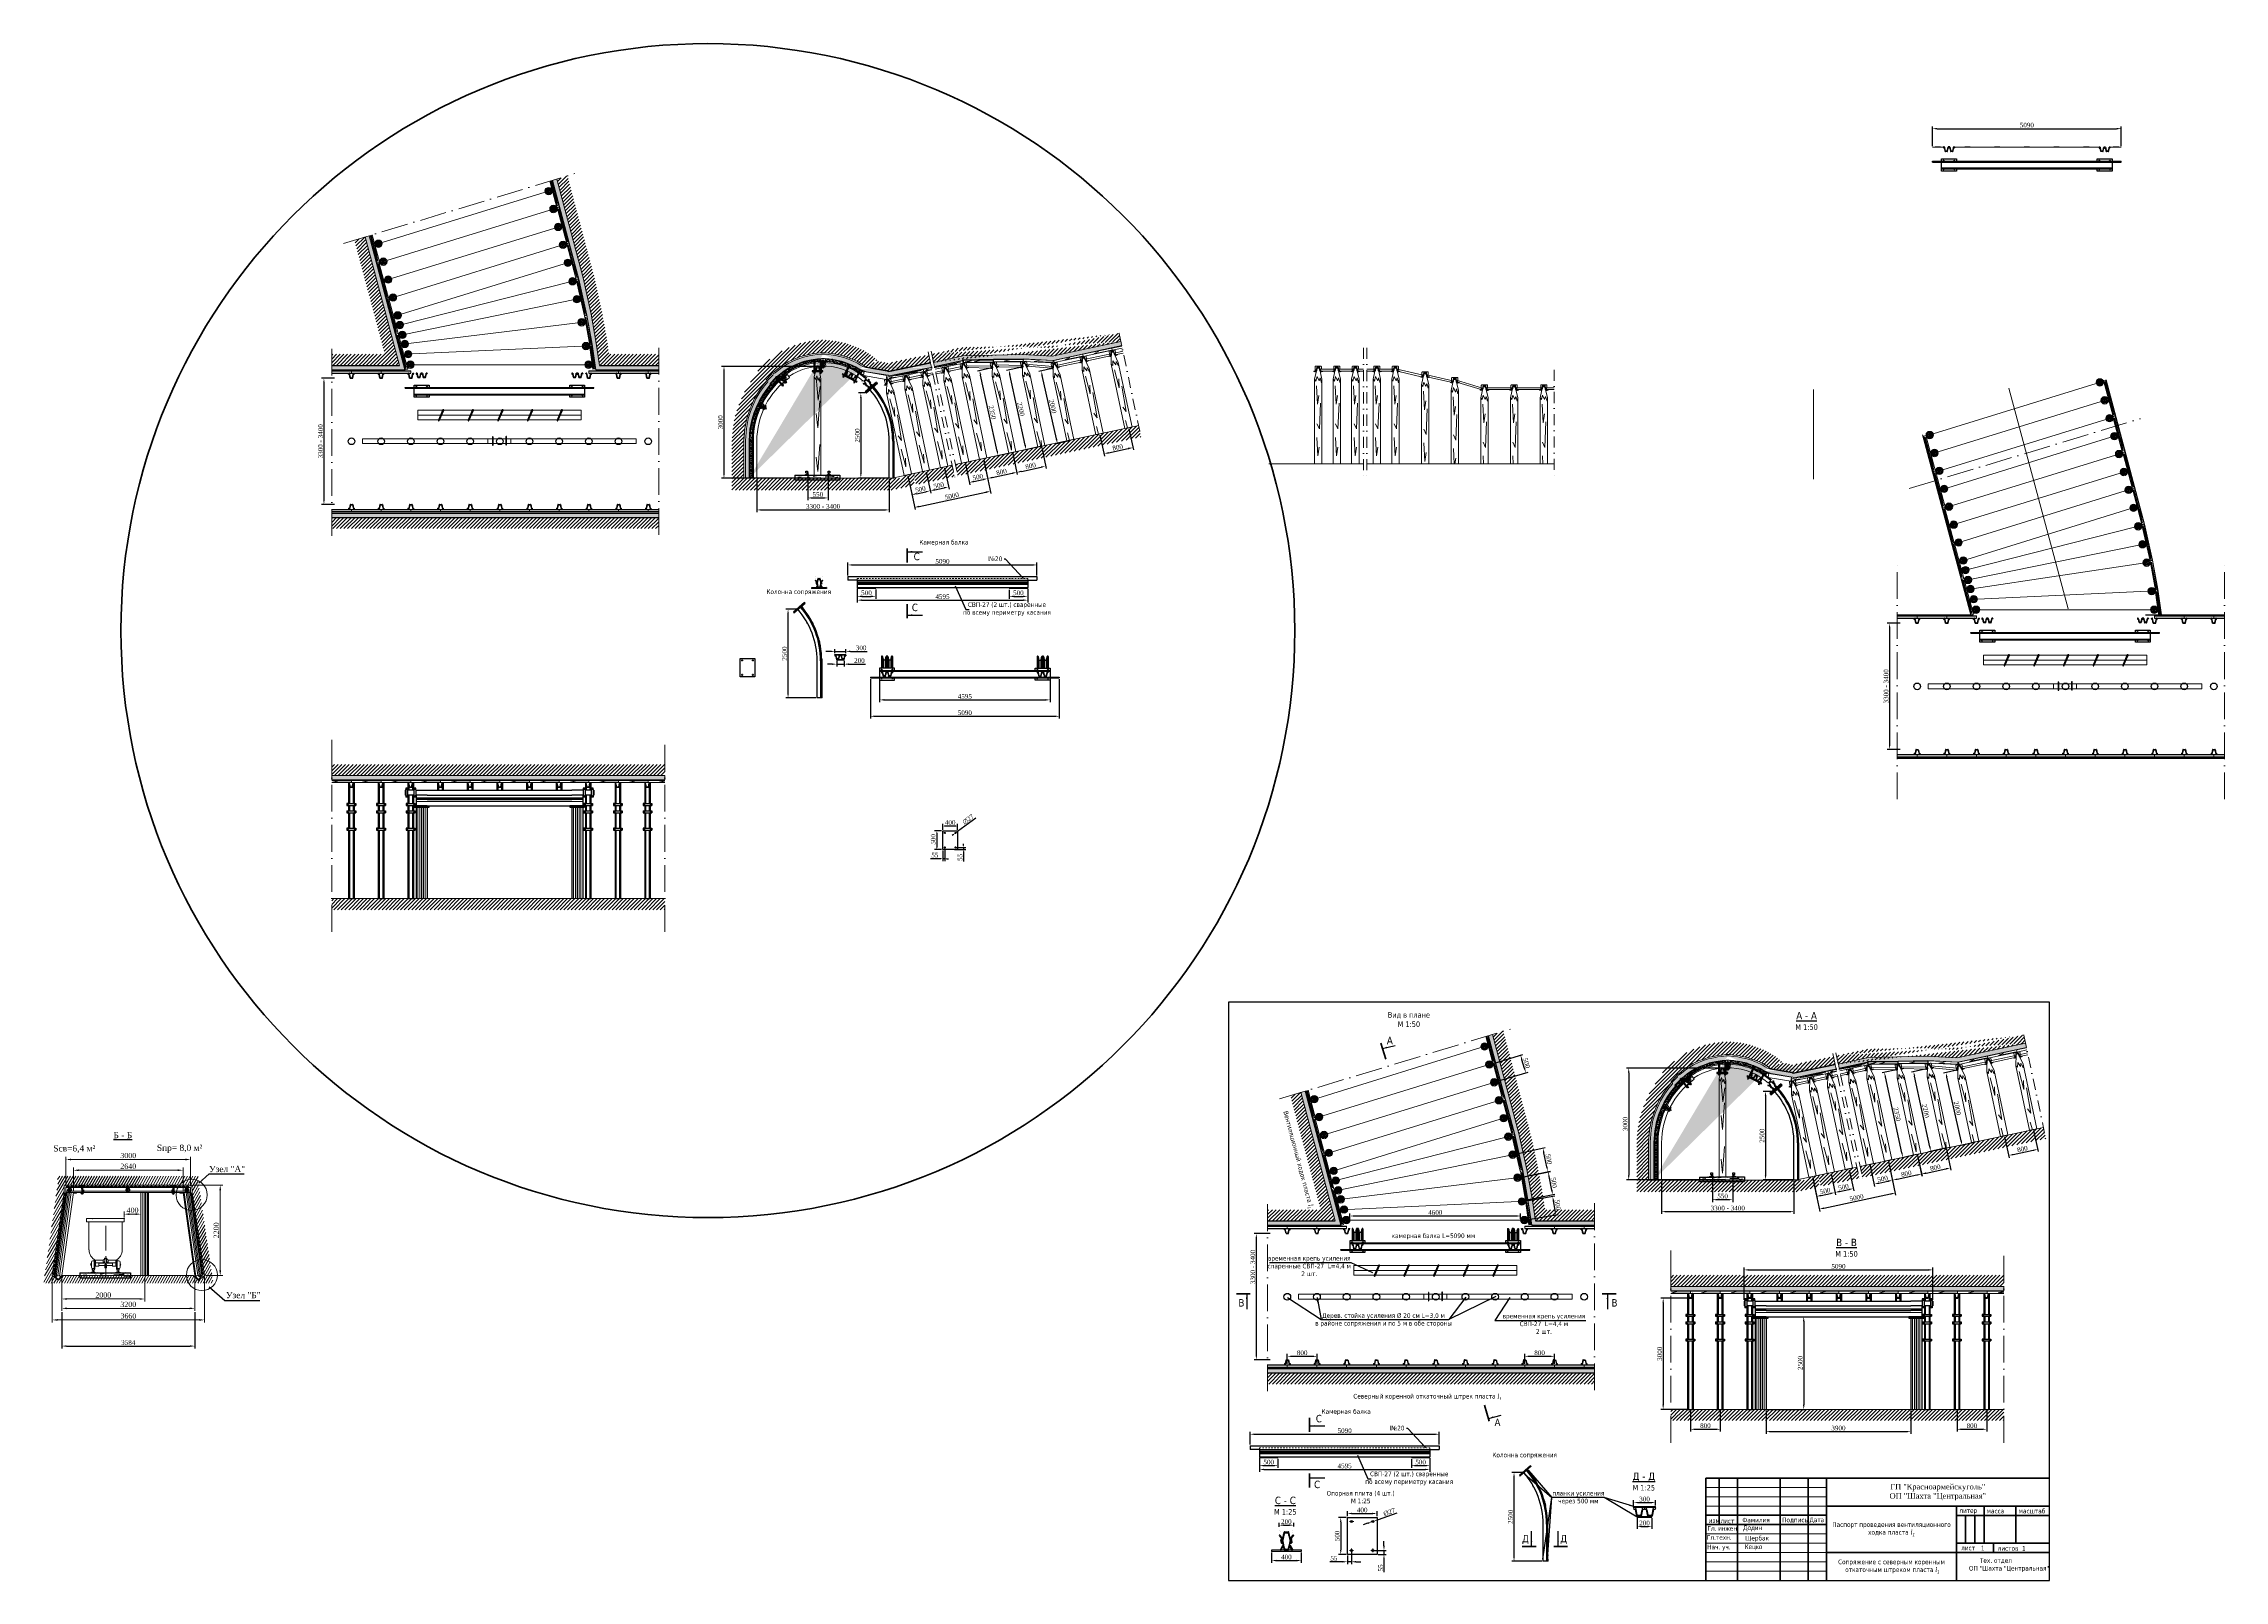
# Model space of a CAD drawing. Header units: millimetres. Extents: x -46762 to 217101, y -107409 to 31524.
# Drawn here: x 71798 to 130585, y -75056 to -33632 of the extents above; entities that cross this region are included whole.
import ezdxf

# ---------------------------------------------------------------- set-up
doc = ezdxf.new("R2010")
doc.units = ezdxf.units.MM
doc.linetypes.add('ACAD_ISO10W100', pattern=[18, 12, -3, 0, -3])
doc.linetypes.add('IRA2', pattern=[4, 2, -1, 0, -1])
for name, color, linetype in [('АП155', 130, 'Continuous'), ('МЕТАЛЛ', 4, 'Continuous'), ('ОСИ', 1, 'ACAD_ISO10W100'), ('РАЗМЕР', 3, 'Continuous')]:
    doc.layers.add(name, color=color, linetype=linetype)
doc.styles.get("Standard").update_dxf_attribs({"font": 'TIMES.TTF'})
doc.dimstyles.new('ISO-25', dxfattribs={"dimscale": 50, "dimtxt": 2.5, "dimasz": 2.5, "dimexe": 1.25, "dimexo": 0.625, "dimtad": 1, "dimdec": 0, "dimtxsty": 'Standard', "dimcen": 2.5, "dimadec": 0, "dimazin": 0, "dimtfac": 1, "dimtdec": 0, "dimtmove": 0, "dimatfit": 3, "dimfxl": 1, "dimarcsym": 0})
pattern_1 = [(50, (0, 0), (1.82184669, -0.159390855), [0.1905, -2.0955]), (355, (0, 0), (-0.35242826, 1.91056643), [0.1524, -1.6764]), (100.451, (0.1518, -0.0133), (1.469425017, 1.75116688), [0.1619, -1.7809]), (46.1842, (0, 0.508), (2.71079041, -0.42042328), [0.28575, -3.14325]), (96.6356, (0.226, 0.473), (2.37404234, 2.47425556), [0.24285, -2.67135]), (351.184, (0, 0.508), (2.37404606, 2.47425118), [0.2286, -2.5146]), (21, (0.254, 0.381), (1.5161488, -1.022655185), [0.1905, -2.0955]), (326, (0.254, 0.381), (0.618020283, 1.84187966), [0.1524, -1.6764]), (71.4514, (0.3803, 0.2958), (2.13416491, 0.819228577), [0.1619, -1.7809]), (37.5, (0, 0), (0.0308860325, 0.845550389), [0, -1.65608, 0, -1.7018, 0, -1.68275]), (7.5, (0, 0), (0.668196625, 1.001805748), [0, -0.97028, 0, -1.61798, 0, -0.64135]), (327.5, (-0.5664, 0), (1.355905952, -0.05728744), [0, -0.635, 0, -1.9812, 0, -2.6289]), (317.5, (-0.8204, 0), (1.481291814, 0.25426491), [0, -0.8255, 0, -1.31572, 0, -1.8669])]
pattern_2 = [(130, (128494.4828, 0), (-1.82184669, -0.159390855), [0.1905, -2.0955]), (185, (128494.4828, 0), (0.35242826, 1.91056643), [0.1524, -1.6764]), (79.549, (128494.331, -0.0133), (-1.469425017, 1.75116688), [0.1619, -1.7809]), (133.8158, (128494.4828, 0.508), (-2.71079041, -0.42042328), [0.28575, -3.14325]), (83.3644, (128494.257, 0.473), (-2.37404234, 2.47425556), [0.24285, -2.67135]), (188.816, (128494.4828, 0.508), (-2.37404606, 2.47425118), [0.2286, -2.5146]), (159, (128494.2288, 0.381), (-1.5161488, -1.022655185), [0.1905, -2.0955]), (214, (128494.2288, 0.381), (-0.618020283, 1.84187966), [0.1524, -1.6764]), (108.5486, (128494.1024, 0.2958), (-2.13416491, 0.819228577), [0.1619, -1.7809]), (142.5, (128494.4828, 0), (-0.0308860325, 0.845550389), [0, -1.65608, 0, -1.7018, 0, -1.68275]), (172.5, (128494.4828, 0), (-0.668196625, 1.001805748), [0, -0.97028, 0, -1.61798, 0, -0.64135]), (212.5, (128495.0492, 0), (-1.355905952, -0.05728744), [0, -0.635, 0, -1.9812, 0, -2.6289]), (222.5, (128495.3032, 0), (-1.481291814, 0.25426491), [0, -0.8255, 0, -1.31572, 0, -1.8669])]
pattern_3 = [(228.0128, (182.88, 254), (-2032.0017266, -2286.002809), [34.1721, -3383.05]), (184.9697, (160.02, 228.6), (3048.0049306, 253.9982075), [58.6405, -5805.4]), (132.5104, (101.6, 223.52), (2539.9981518, -2794.0027292), [41.3482, -4093.47]), (267.2737, (2.54, 160.02), (253.9988971, 5079.9983653), [53.4005, -5286.64]), (292.8337, (0, 106.68), (-1270.0036056, 3048.001733), [52.3634, -5183.98]), (357.2737, (20.32, 58.42), (-5079.9983653, 253.9988971), [53.4005, -5286.64]), (37.6942, (73.66, 55.88), (-3302.0020861, -2539.9977357), [70.6194, -6991.31]), (72.2553, (129.54, 99.06), (1778.00355655, 5588.0016206), [66.672, -6600.53]), (121.4296, (149.86, 162.56), (-2032.0005235, 3301.996116), [53.5813, -5304.55]), (175.2364, (121.92, 208.28), (2793.9978053, -253.9976163), [61.1713, -2997.39]), (222.3974, (60.96, 213.36), (-3048.0000917, -2793.99636506), [79.1078, -7831.68]), (138.8141, (254, 157.48), (-1777.9988674, 1523.9976557), [27.0005, -2673.06]), (171.4692, (233.68, 175.26), (3301.9949596, -508.00128), [51.3682, -5085.46]), (225, (182.88, 182.88), (-5e-14, -253.99983), [35.9209, -323.289]), (203.1986, (165.1, 213.36), (1270.004283, 508.002227), [19.3441, -1915.06]), (291.8014, (147.32, 205.74), (-254.000178, 762.00049), [27.3566, -1340.48]), (30.9638, (157.48, 180.34), (761.999195, 508.000396), [44.432, -1436.63]), (161.5651, (195.58, 203.2), (508.00023, -253.99962), [32.1287, -771.09]), (16.3895, (0, 205.74), (2540.0014014, 761.998415), [45.0088, -4455.88]), (70.3462, (43.18, 218.44), (-1015.9971689, -2793.9960489), [37.7599, -3738.22]), (293.1986, (195.58, 254), (-508.002227, 1270.004283), [38.688, -1895.72]), (343.6105, (210.82, 218.44), (-2540.0014014, 761.998415), [45.0088, -4455.88]), (339.444, (0, 48.26), (-1270.0015764, 507.9993836), [43.4035, -2126.77]), (294.7751, (40.64, 33.02), (-1269.9970404, 2793.9987026), [36.3672, -3600.36]), (66.8014, (198.12, 0), (508.002227, 1270.004283), [38.688, -1895.72]), (17.354, (213.36, 35.56), (-3302.0001782, -1015.9984676), [42.5783, -4215.24]), (69.444, (73.66, 0), (-507.9993836, -1270.0015764), [21.7018, -2148.48]), (101.3099, (182.88, 0), (-253.998746, 1015.996746), [12.9515, -1282.2]), (165.9638, (180.34, 12.7), (762.000535, -253.99956), [52.3634, -994.905]), (186.009, (129.54, 25.4), (2539.9962544, 253.9994069), [48.5267, -4804.14]), (303.6901, (157.48, 157.48), (-254.000087, 507.99951), [36.6324, -879.178]), (353.1572, (177.8, 127), (4318.0017857, -508.0022752), [63.9557, -6331.6]), (60.9454, (241.3, 119.38), (-1015.9976366, -1777.995761), [26.1508, -2588.94]), (90, (254, 142.24), (-254, 254), [15.24, -238.76]), (120.2564, (124.46, 33.02), (1015.9978467, -1777.9991032), [35.2867, -3493.39]), (48.0128, (106.68, 63.5), (2032.0017266, 2286.002809), [68.3443, -3348.88]), (0, (152.4, 114.3), (254, 254), [66.04, -187.96]), (325.3048, (218.44, 114.3), (-2539.995599, 1778.000169), [40.161, -3975.93]), (254.0546, (251.46, 91.44), (-254.000648, -1016.00242), [36.9829, -1812.17]), (207.646, (241.3, 55.88), (-4825.9983049, -2540.0015975), [60.2145, -5961.25]), (175.4261, (187.96, 27.94), (-3302.0007605, 253.9987711), [63.7029, -6306.58]), (175.4261, (187.96, 27.94), (-3302.0007605, 253.9987711), [63.7029, -6306.58])]
pattern_4 = [(50.1394231, (28447.5066, -45731.2157), (1.822229156, -0.15495712), [0.1905, -2.0955]), (355.139423, (28447.5066, -45731.2157), (-0.35707637, 1.909703177), [0.1524, -1.6764]), (100.590423, (28447.6584, -45731.2286), (1.465159393, 1.75473738), [0.1619, -1.7809]), (46.323623, (28447.5054, -45730.7077), (2.71180544, -0.41382562), [0.28575, -3.14325]), (96.775023, (28447.7313, -45730.7422), (2.36801449, 2.48002521), [0.24285, -2.67135]), (351.323423, (28447.5054, -45730.7077), (2.36801821, 2.48002083), [0.2286, -2.5146]), (21.1394231, (28447.7597, -45730.8341), (1.51863283, -1.018962775), [0.1905, -2.0955]), (326.139423, (28447.7597, -45730.8341), (0.61353644, 1.84337809), [0.1524, -1.6764]), (71.590823, (28447.8862, -45730.919), (2.132165086, 0.82441941), [0.1619, -1.7809]), (37.6394231, (28447.5066, -45731.2157), (0.028828387, 0.845623043), [0, -1.65608, 0, -1.7018, 0, -1.68275]), (7.6394231, (28447.5066, -45731.2157), (0.665756862, 1.003428765), [0, -0.97028, 0, -1.61798, 0, -0.64135]), (327.6394231, (28446.9402, -45731.2171), (1.35604134, -0.0539878216), [0, -0.635, 0, -1.9812, 0, -2.6289]), (317.6394231, (28446.6862, -45731.2177), (1.480668702, 0.25786872), [0, -0.8255, 0, -1.31572, 0, -1.8669])]
pattern_5 = [(130.1394231, (156941.609, -45418.5385), (-1.821453436, -0.163823648), [0.1905, -2.0955]), (185.139423, (156941.609, -45418.5385), (0.34777806, 1.91141837), [0.1524, -1.6764]), (79.688423, (156941.4571, -45418.5521), (-1.47368194, 1.74758601), [0.1619, -1.7809]), (133.955223, (156941.6077, -45418.0305), (-2.70975933, -0.42701845), [0.28575, -3.14325]), (83.503823, (156941.382, -45418.066), (-2.38005615, 2.46847126), [0.24285, -2.67135]), (188.955423, (156941.6077, -45418.0305), (-2.38005985, 2.46846687), [0.2286, -2.5146]), (159.1394231, (156941.354, -45418.158), (-1.51365579, -1.02634154), [0.1905, -2.0955]), (214.139423, (156941.354, -45418.158), (-0.622500466, 1.840370323), [0.1524, -1.6764]), (108.688023, (156941.2279, -45418.2436), (-2.13615209, 0.814032895), [0.1619, -1.7809]), (142.6394231, (156941.6089, -45418.53845), (-0.0329434954, 0.8454727275), [0, -1.65608, 0, -1.7018, 0, -1.68275]), (172.6394231, (156941.6089, -45418.53845), (-0.670632431, 1.000176799), [0, -0.97028, 0, -1.61798, 0, -0.64135]), (212.6394231, (156942.17535, -45418.5371), (-1.3557625345, -0.060586719), [0, -0.635, 0, -1.9812, 0, -2.6289]), (222.6394231, (156942.4293, -45418.5365), (-1.481906154, 0.250659596), [0, -0.8255, 0, -1.31572, 0, -1.8669])]
pattern_6 = [(228.0128, (25411.726, -22803.601), (-2032.0017266, -2286.002809), [34.1721, -3383.05]), (184.9697, (25388.866, -22829.001), (3048.0049306, 253.9982075), [58.6405, -5805.4]), (132.5104, (25330.446, -22834.081), (2539.9981518, -2794.0027292), [41.3482, -4093.47]), (267.2737, (25231.386, -22897.581), (253.9988971, 5079.9983653), [53.4005, -5286.64]), (292.8337, (25228.846, -22950.921), (-1270.0036056, 3048.001733), [52.3634, -5183.98]), (357.2737, (25249.166, -22999.181), (-5079.9983653, 253.9988971), [53.4005, -5286.64]), (37.6942, (25302.506, -23001.721), (-3302.0020861, -2539.9977357), [70.6194, -6991.31]), (72.2553, (25358.386, -22958.541), (1778.0035565, 5588.0016206), [66.672, -6600.53]), (121.4296, (25378.706, -22895.041), (-2032.0005235, 3301.996116), [53.5813, -5304.55]), (175.2364, (25350.766, -22849.321), (2793.9978053, -253.9976163), [61.1713, -2997.39]), (222.3974, (25289.806, -22844.241), (-3048.0000917, -2793.99636506), [79.1078, -7831.68]), (138.8141, (25482.846, -22900.12), (-1777.9988674, 1523.9976557), [27.0005, -2673.06]), (171.4692, (25462.526, -22882.341), (3301.9949596, -508.00128), [51.3682, -5085.46]), (225, (25411.73, -22874.72), (-5e-14, -253.99983), [35.9209, -323.289]), (203.1986, (25393.946, -22844.24), (1270.004283, 508.002227), [19.3441, -1915.06]), (291.8014, (25376.166, -22851.86), (-254.000178, 762.00049), [27.3566, -1340.48]), (30.9638, (25386.326, -22877.26), (761.999195, 508.000396), [44.432, -1436.63]), (161.5651, (25424.43, -22854.4), (508.00023, -253.99962), [32.1287, -771.09]), (16.3895, (25228.846, -22851.861), (2540.0014014, 761.998415), [45.0088, -4455.88]), (70.3462, (25272.026, -22839.161), (-1015.997169, -2793.996049), [37.7599, -3738.22]), (293.1986, (25424.426, -22803.6), (-508.002227, 1270.004283), [38.688, -1895.72]), (343.6105, (25439.666, -22839.161), (-2540.0014014, 761.998415), [45.0088, -4455.88]), (339.444, (25228.846, -23009.34), (-1270.001576, 507.999384), [43.4035, -2126.77]), (294.7751, (25269.486, -23024.581), (-1269.9970404, 2793.9987026), [36.3672, -3600.36]), (66.8014, (25426.966, -23057.6), (508.002227, 1270.004283), [38.688, -1895.72]), (17.354, (25442.206, -23022.041), (-3302.0001782, -1015.9984676), [42.5783, -4215.24]), (69.444, (25302.506, -23057.6), (-507.999384, -1270.001576), [21.7018, -2148.48]), (101.3099, (25411.726, -23057.6), (-253.998746, 1015.996746), [12.9515, -1282.2]), (165.9638, (25409.186, -23044.9), (762.000535, -253.99956), [52.3634, -994.905]), (186.009, (25358.386, -23032.201), (2539.9962544, 253.9994069), [48.5267, -4804.14]), (303.6901, (25386.326, -22900.12), (-254.000087, 507.99951), [36.6324, -879.178]), (353.1572, (25406.646, -22930.601), (4318.0017857, -508.0022752), [63.9557, -6331.6]), (60.9454, (25470.146, -22938.22), (-1015.9976366, -1777.995761), [26.1508, -2588.94]), (90, (25482.85, -22915.36), (-254, 254), [15.24, -238.76]), (120.2564, (25353.306, -23024.581), (1015.9978467, -1777.9991032), [35.2867, -3493.39]), (48.0128, (25335.526, -22994.101), (2032.0017266, 2286.002809), [68.3443, -3348.88]), (0, (25381.25, -22943.3), (254, 254), [66.04, -187.96]), (325.3048, (25447.286, -22943.301), (-2539.995599, 1778.000169), [40.161, -3975.93]), (254.0546, (25480.306, -22966.16), (-254.000648, -1016.00242), [36.9829, -1812.17]), (207.646, (25470.146, -23001.721), (-4825.9983049, -2540.0015975), [60.2145, -5961.25]), (175.4261, (25416.806, -23029.661), (-3302.0007605, 253.9987711), [63.7029, -6306.58]), (175.4261, (25416.806, -23029.661), (-3302.0007605, 253.9987711), [63.7029, -6306.58])]
pattern_7 = [(45, (25228.846, -23057.6), (-50, 50), [])]
pattern_8 = [(228.0128, (24572.167, -18661.384), (-2032.0017266, -2286.002809), [34.1721, -3383.05]), (184.9697, (24549.307, -18686.784), (3048.0049306, 253.9982075), [58.6405, -5805.4]), (132.5104, (24490.887, -18691.864), (2539.9981518, -2794.0027292), [41.3482, -4093.47]), (267.2737, (24391.827, -18755.364), (253.9988971, 5079.9983653), [53.4005, -5286.64]), (292.8337, (24389.287, -18808.704), (-1270.0036056, 3048.001733), [52.3634, -5183.98]), (357.2737, (24409.607, -18856.964), (-5079.9983653, 253.9988971), [53.4005, -5286.64]), (37.6942, (24462.947, -18859.504), (-3302.0020861, -2539.9977357), [70.6194, -6991.31]), (72.2553, (24518.827, -18816.324), (1778.00355655, 5588.0016206), [66.672, -6600.53]), (121.4296, (24539.147, -18752.824), (-2032.0005235, 3301.996116), [53.5813, -5304.55]), (175.2364, (24511.207, -18707.104), (2793.9978053, -253.9976163), [61.1713, -2997.39]), (222.3974, (24450.247, -18702.0236), (-3048.0000917, -2793.99636506), [79.1078, -7831.68]), (138.8141, (24643.287, -18757.904), (-1777.9988674, 1523.9976557), [27.0005, -2673.06]), (171.4692, (24622.967, -18740.124), (3301.9949596, -508.00128), [51.3682, -5085.46]), (225, (24572.17, -18732.5), (-5e-14, -253.99983), [35.9209, -323.289]), (203.1986, (24554.387, -18702.024), (1270.004283, 508.002227), [19.3441, -1915.06]), (291.8014, (24536.607, -18709.644), (-254.000178, 762.00049), [27.3566, -1340.48]), (30.9638, (24546.767, -18735.044), (761.999195, 508.000396), [44.432, -1436.63]), (161.5651, (24584.87, -18712.18), (508.00023, -253.99962), [32.1287, -771.09]), (16.3895, (24389.287, -18709.644), (2540.0014014, 761.998415), [45.0088, -4455.88]), (70.3462, (24432.467, -18696.944), (-1015.9971689, -2793.9960489), [37.7599, -3738.22]), (293.1986, (24584.867, -18661.384), (-508.002227, 1270.004283), [38.688, -1895.72]), (343.6105, (24600.107, -18696.944), (-2540.0014014, 761.998415), [45.0088, -4455.88]), (339.444, (24389.287, -18867.124), (-1270.0015764, 507.999384), [43.4035, -2126.77]), (294.7751, (24429.927, -18882.364), (-1269.9970404, 2793.9987026), [36.3672, -3600.36]), (66.8014, (24587.407, -18915.384), (508.002227, 1270.004283), [38.688, -1895.72]), (17.354, (24602.647, -18879.824), (-3302.0001782, -1015.9984676), [42.5783, -4215.24]), (69.444, (24462.947, -18915.384), (-507.999384, -1270.0015764), [21.7018, -2148.48]), (101.3099, (24572.167, -18915.384), (-253.998746, 1015.996746), [12.9515, -1282.2]), (165.9638, (24569.63, -18902.684), (762.000535, -253.99956), [52.3634, -994.905]), (186.009, (24518.827, -18889.984), (2539.9962544, 253.9994069), [48.5267, -4804.14]), (303.6901, (24546.77, -18757.904), (-254.000087, 507.99951), [36.6324, -879.178]), (353.1572, (24567.087, -18788.384), (4318.0017857, -508.0022752), [63.9557, -6331.6]), (60.9454, (24630.587, -18796.004), (-1015.9976366, -1777.995761), [26.1508, -2588.94]), (90, (24643.29, -18773.14), (-254, 254), [15.24, -238.76]), (120.2564, (24513.747, -18882.364), (1015.9978467, -1777.9991032), [35.2867, -3493.39]), (48.0128, (24495.967, -18851.884), (2032.0017266, 2286.002809), [68.3443, -3348.88]), (0, (24541.69, -18801.08), (254, 254), [66.04, -187.96]), (325.3048, (24607.727, -18801.084), (-2539.995599, 1778.000169), [40.161, -3975.93]), (254.0546, (24640.747, -18823.944), (-254.000648, -1016.00242), [36.9829, -1812.17]), (207.646, (24630.587, -18859.504), (-4825.9983049, -2540.0015975), [60.2145, -5961.25]), (175.4261, (24577.247, -18887.444), (-3302.0007605, 253.9987711), [63.7029, -6306.58]), (175.4261, (24577.247, -18887.444), (-3302.0007605, 253.9987711), [63.7029, -6306.58])]
pattern_9 = [(45, (24389.29, -18915.384), (-50, 50), [])]
pattern_10 = [(45, (36097.01, -13770.15), (-50, 50), [])]
pattern_11 = [(50.1394231, (-23206.6627, -69105.5915), (3.64445831, -0.30991424), [0.381, -4.191]), (355.139423, (-23206.6627, -69105.5915), (-0.71415274, 3.81940635), [0.3048, -3.3528]), (100.590423, (-23206.359, -69105.6173), (2.93031879, 3.50947476), [0.3238, -3.5618]), (46.323623, (-23206.665, -69104.5755), (5.42361087, -0.82765125), [0.5715, -6.2865]), (96.775023, (-23206.213, -69104.6445), (4.73602897, 4.96005041), [0.4857, -5.3427]), (351.323423, (-23206.665, -69104.5755), (4.73603642, 4.96004167), [0.4572, -5.0292]), (21.1394231, (-23206.1565, -69104.8283), (3.03726566, -2.03792555), [0.381, -4.191]), (326.139423, (-23206.1565, -69104.8283), (1.22707288, 3.68675619), [0.3048, -3.3528]), (71.590823, (-23205.9034, -69104.998), (4.26433017, 1.64883882), [0.3238, -3.5618]), (37.6394231, (-23206.6627, -69105.5915), (0.057656773, 1.691246086), [0, -3.31216, 0, -3.4036, 0, -3.3655]), (7.6394231, (-23206.6627, -69105.5915), (1.331513724, 2.00685753), [0, -1.94056, 0, -3.23596, 0, -1.2827]), (327.6394231, (-23207.7955, -69105.5943), (2.71208268, -0.107975643), [0, -1.27, 0, -3.9624, 0, -5.2578]), (317.6394231, (-23208.3035, -69105.5955), (2.961337405, 0.51573744), [0, -1.651, 0, -2.63144, 0, -3.7338])]
pattern_12 = [(130.1394231, (233781.542, -68480.237), (-3.64290687, -0.327647296), [0.381, -4.191]), (185.139423, (233781.542, -68480.237), (0.69555612, 3.82283674), [0.3048, -3.3528]), (79.688423, (233781.2384, -68480.2643), (-2.94736388, 3.49517202), [0.3238, -3.5618]), (133.955223, (233781.5395, -68479.221), (-5.41951866, -0.8540369), [0.5715, -6.2865]), (83.503823, (233781.088, -68479.292), (-4.7601123, 4.93694252), [0.4857, -5.3427]), (188.955423, (233781.5395, -68479.221), (-4.7601197, 4.93693374), [0.4572, -5.0292]), (159.1394231, (233781.032, -68479.4762), (-3.02731158, -2.05268308), [0.381, -4.191]), (214.139423, (233781.032, -68479.4762), (-1.24500093, 3.68074065), [0.3048, -3.3528]), (108.688023, (233780.78, -68479.6473), (-4.27230418, 1.62806579), [0.3238, -3.5618]), (142.6394231, (233781.542, -68480.237), (-0.065886991, 1.690945455), [0, -3.31216, 0, -3.4036, 0, -3.3655]), (172.6394231, (233781.542, -68480.237), (-1.341264863, 2.000353598), [0, -1.94056, 0, -3.23596, 0, -1.2827]), (212.6394231, (233782.6748, -68480.2342), (-2.711525069, -0.121173438), [0, -1.27, 0, -3.9624, 0, -5.2578]), (222.6394231, (233783.1828, -68480.233), (-2.96381231, 0.50131919), [0, -1.651, 0, -2.63144, 0, -3.7338])]

# ---------------------------------------------------------------- blocks, each defined once
blk = doc.blocks.new('пзска2')
h = blk.add_hatch(color=9)
edge = h.paths.add_edge_path()
edge.add_line((79388, 12481), (79627, 12401))
edge.add_line((79627, 12401), (79619, 12379))
edge.add_line((79619, 12379), (79381, 12459))
edge.add_arc((79388, 12469), 12.2, 90.46476, 231.6592, ccw=False)
edge = h.paths.add_edge_path()
edge.add_line((79376, 12453), (79570, 12307))
edge.add_line((79570, 12307), (79556, 12289))
edge.add_line((79556, 12289), (79363, 12435))
edge.add_arc((79372, 12442), 12.1, 71.12758, 214.87269, ccw=False)
h = blk.add_hatch(color=9)
edge = h.paths.add_edge_path()
edge.add_arc((79628, 12421), 1.91, 52.9657, 133.18786)
edge.add_line((79626, 12422), (79623, 12419))
edge.add_arc((79624, 12417), 1.91, 133.18786, 232.9657)
edge.add_line((79623, 12416), (79629, 12411))
edge.add_arc((79628, 12410), 1.91, -18.6651, 52.9657, ccw=False)
edge.add_line((79630, 12409), (79615, 12366))
edge.add_arc((79612, 12367), 2.91, 257.45859, 341.30699, ccw=False)
edge.add_line((79612, 12364), (79592, 12376))
edge.add_arc((79591, 12374), 1.91, 60.71984, 142.9657)
edge.add_line((79589, 12375), (79559, 12335))
edge.add_arc((79561, 12334), 1.91, 142.9657, 217.0077)
edge.add_line((79559, 12333), (79574, 12314))
edge.add_arc((79572, 12313), 1.91, -37.0343, 37.0077, ccw=False)
edge.add_line((79574, 12311), (79553, 12284))
edge.add_arc((79552, 12286), 1.91, 243.75876, 322.9657, ccw=False)
edge.add_line((79551, 12284), (79530, 12294))
edge.add_arc((79529, 12293), 1.74, 58.67648, 148.04798)
edge.add_line((79528, 12294), (79523, 12287))
edge.add_arc((79524, 12285), 1.91, 142.9657, 232.9657)
edge.add_line((79523, 12284), (79527, 12281))
edge.add_arc((79528, 12283), 1.91, 232.9657, 322.9657)
edge.add_line((79529, 12281), (79530, 12283))
edge.add_arc((79532, 12281), 1.91, 63.75876, 142.9657, ccw=False)
edge.add_line((79533, 12283), (79554, 12273))
edge.add_arc((79554, 12274), 1.68, 236.89297, 329.83149)
edge.add_line((79556, 12274), (79585, 12311))
edge.add_arc((79583, 12313), 1.91, 322.9657, 397.0077)
edge.add_line((79585, 12314), (79570, 12333))
edge.add_arc((79572, 12334), 1.91, 142.9657, 217.0077, ccw=False)
edge.add_line((79570, 12335), (79592, 12364))
edge.add_arc((79593, 12363), 1.91, 60.71984, 142.9657, ccw=False)
edge.add_line((79594, 12364), (79614, 12353))
edge.add_arc((79615, 12355), 1.91, 240.71984, 322.9657)
edge.add_line((79616, 12354), (79622, 12362))
edge.add_arc((79621, 12363), 1.91, 322.9657, 341.3349)
edge.add_line((79623, 12362), (79640, 12412))
edge.add_arc((79638, 12413), 1.91, 341.3349, 412.9657)
edge.add_line((79639, 12415), (79629, 12422))
edge = h.paths.add_edge_path(flags=16)
edge.add_arc((79621, 12363), 1.91, 322.9657, 341.3349)
edge.add_arc((79621, 12363), 1.91, 322.9657, 341.3349)
edge = h.paths.add_edge_path(flags=17)
edge.add_arc((79621, 12363), 1.91, 322.9657, 341.3349)
for points in [[(79638, 12408), (79657, 12402), (79642, 12360), (79624, 12366)], [(79653, 12392), (79646, 12371), (79661, 12365), (79669, 12387)], [(79584, 12310), (79599, 12299), (79572, 12263), (79557, 12275)], [(79593, 12290), (79605, 12281), (79591, 12262), (79579, 12272)]]:
    blk.add_hatch(color=9).paths.add_polyline_path(points)
at = {"color": 7}
for points in [[(79376, 12453), (79570, 12307), (79556, 12289), (79363, 12435)], [(79627, 12401), (79619, 12379), (79381, 12459)], [(79388, 12481), (79627, 12401)], [(79653, 12392), (79646, 12371), (79661, 12365), (79669, 12387), (79653, 12392)], [(79593, 12290), (79605, 12281), (79591, 12262), (79579, 12272), (79593, 12290)]]:
    blk.add_lwpolyline(points, dxfattribs=at)
at = {"color": 9, "linetype": 'ByBlock', "lineweight": 30}
blk.add_arc((79390, 12450), 32.1, 52.17423, 238.64919, dxfattribs=at)
at = {"layer": 'АП155', "color": 7, "lineweight": 9}
for p, q in [((79559, 12335), (79589, 12375)), ((79570, 12335), (79592, 12364)), ((79612, 12364), (79592, 12376)), ((79614, 12353), (79594, 12364)), ((79630, 12409), (79615, 12366)), ((79622, 12362), (79616, 12354)), ((79623, 12419), (79626, 12422)), ((79623, 12416), (79629, 12411)), ((79640, 12412), (79623, 12362)), ((79624, 12366), (79638, 12408)), ((79642, 12360), (79624, 12366)), ((79629, 12422), (79639, 12415)), ((79650, 12381), (79631, 12387)), ((79638, 12408), (79657, 12402)), ((79657, 12402), (79642, 12360)), ((79646, 12371), (79661, 12365)), ((79669, 12387), (79653, 12392)), ((79661, 12365), (79669, 12387)), ((79523, 12287), (79528, 12294)), ((79523, 12284), (79527, 12281)), ((79529, 12281), (79530, 12283)), ((79530, 12294), (79551, 12284)), ((79533, 12283), (79554, 12273)), ((79553, 12284), (79574, 12311)), ((79556, 12274), (79585, 12311)), ((79557, 12275), (79584, 12310)), ((79572, 12263), (79557, 12275)), ((79574, 12314), (79559, 12333)), ((79560, 12278), (79560, 12278)), ((79585, 12314), (79570, 12333)), ((79570, 12293), (79586, 12281)), ((79599, 12299), (79572, 12263)), ((79579, 12272), (79591, 12262)), ((79582, 12308), (79582, 12308)), ((79584, 12310), (79599, 12299)), ((79591, 12262), (79605, 12281)), ((79605, 12281), (79593, 12290))]:
    blk.add_line(p, q, dxfattribs=at)
for centre, radius, start, end in [((79372, 12442), 12.1, 71.12758, 214.87269), ((79388, 12469), 12.2, 90.46476, 231.6592), ((79591, 12374), 1.91, 60.71984, 142.9657), ((79593, 12363), 1.91, 60.71984, 142.9657), ((79612, 12367), 2.91, 257.45859, 341.30699), ((79615, 12355), 1.91, 240.71984, 322.9657), ((79624, 12417), 1.91, 133.18786, 232.9657), ((79621, 12363), 1.91, 322.9657, 341.3349), ((79621, 12363), 1.91, 322.9657, 341.3349), ((79621, 12363), 1.91, 322.9657, 341.3349), ((79621, 12363), 1.91, 322.9657, 341.3349), ((79628, 12421), 1.91, 52.9657, 133.18786), ((79628, 12410), 1.91, 341.3349, 52.9657), ((79638, 12413), 1.91, 341.3349, 52.9657), ((79524, 12285), 1.91, 142.9657, 232.9657), ((79528, 12283), 1.91, 232.9657, 322.9657), ((79529, 12293), 1.74, 58.67648, 148.04798), ((79532, 12281), 1.91, 63.75876, 142.9657), ((79552, 12286), 1.91, 243.75876, 322.9657), ((79554, 12274), 1.68, 236.89297, 329.83149), ((79561, 12334), 1.91, 142.9657, 217.0077), ((79572, 12334), 1.91, 142.9657, 217.0077), ((79572, 12313), 1.91, 322.9657, 37.0077), ((79583, 12313), 1.91, 322.9657, 37.0077)]:
    blk.add_arc(centre, radius, start, end, dxfattribs=at)
blk = doc.blocks.new('мальчик')
at = {"color": 7, "linetype": 'ByBlock', "lineweight": 9}
for p, q in [((62083, -3233), (62042, -3212)), ((62112, -3232), (62083, -3233)), ((62111, -3203), (62086, -3164)), ((62100, -3292), (62107, -3255)), ((62107, -3255), (62112, -3232)), ((62112, -3232), (62111, -3203)), ((62134, -3225), (62112, -3232))]:
    blk.add_line(p, q, dxfattribs=at)
for points in [[(62147, -3174), (62128, -3209), (62112, -3232), (62081, -3255), (62047, -3256)], [(62153, -3270), (62128, -3256), (62112, -3232), (62080, -3197), (62071, -3173)]]:
    blk.add_lwpolyline(points, dxfattribs=at)
for centre, radius, start, end in [((62105, -3229), 63.7, 135.26268, 319.76738), ((62108, -3225), 63.7, 315.26268, 139.76738), ((62108, -3230), 26, 133.67368, 320.14864), ((62109, -3228), 26, 314.88142, 141.35637)]:
    blk.add_arc(centre, radius, start, end, dxfattribs=at)
blk = doc.blocks.new('малчик')
at = {"color": 7, "linetype": 'ByBlock', "lineweight": 9}
for p, q in [((119605, 1553), (119571, 1567)), ((119616, 1574), (119584, 1611)), ((119608, 1509), (119630, 1543)), ((119644, 1563), (119616, 1574)), ((119628, 1610), (119628, 1638)), ((119644, 1563), (119628, 1610)), ((119644, 1563), (119655, 1592)), ((119669, 1561), (119644, 1563)), ((119655, 1592), (119647, 1640)), ((119669, 1509), (119650, 1533)), ((119709, 1555), (119669, 1561))]:
    blk.add_line(p, q, dxfattribs=at)
at = {"color": 7, "linetype": 'ByBlock', "lineweight": 9, "extrusion": (0, 0, -1)}
for centre, major_axis, start_param, end_param in [((119638, 1569), (-47.9, 47.9), 3.45772, 6.677934), ((119641, 1567), (-19.6, 19.6), 3.451066, 6.705668), ((119643, 1571), (-47.9, 47.9), 0.316127, 3.536342), ((119643, 1568), (-19.6, 19.6), 0.288394, 3.542996)]:
    blk.add_ellipse(centre, major_axis=major_axis, ratio=1, start_param=start_param, end_param=end_param, dxfattribs=at)
blk = doc.blocks.new('ск16')
h = blk.add_hatch(color=9)
edge = h.paths.add_edge_path()
edge.add_line((76511, 28277), (76511, 28117))
edge.add_line((76511, 28117), (76495, 28117))
edge.add_line((76495, 28117), (76495, 28277))
edge.add_arc((76503, 28277), 8, 0, 180, ccw=False)
for points in [[(76563, 28117), (76443, 28117), (76443, 28097), (76563, 28097)], [(76522, 28097), (76522, 28075), (76484, 28075), (76484, 28097)], [(76495, 28075), (76511, 28075), (76511, 28057), (76495, 28057)]]:
    blk.add_hatch(color=9).paths.add_polyline_path(points)
at = {"color": 7}
for p, q in [((76495, 28117), (76495, 28277)), ((76511, 28117), (76511, 28277)), ((76443, 28117), (76443, 28097)), ((76563, 28117), (76443, 28117)), ((76443, 28097), (76563, 28097)), ((76495, 28075), (76495, 28057)), ((76511, 28075), (76511, 28057)), ((76563, 28097), (76563, 28117))]:
    blk.add_line(p, q, dxfattribs=at)
for points in [[(76511, 28277), (76511, 28117), (76495, 28117), (76495, 28277)], [(76503, 28097), (76522, 28097), (76522, 28075), (76484, 28075), (76484, 28097), (76522, 28097)], [(76522, 28097), (76522, 28075), (76484, 28075), (76484, 28097), (76522, 28097)], [(76495, 28075), (76511, 28075), (76511, 28057), (76495, 28057), (76495, 28075)]]:
    blk.add_lwpolyline(points, dxfattribs=at)
blk.add_arc((76503, 28277), 8, 0, 180, dxfattribs=at)
blk = doc.blocks.new('малик')
at = {"color": 7, "linetype": 'ByBlock', "lineweight": 9}
for p, q in [((117393, 3099), (117368, 3111)), ((117421, 3115), (117374, 3128)), ((117421, 3072), (117374, 3059)), ((117442, 3094), (117393, 3099)), ((117435, 3054), (117409, 3029)), ((117442, 3094), (117421, 3115)), ((117429, 3164), (117439, 3123)), ((117442, 3094), (117435, 3054)), ((117439, 3123), (117442, 3094)), ((117455, 3115), (117442, 3094)), ((117455, 3072), (117442, 3094)), ((117473, 3087), (117442, 3094)), ((117477, 3150), (117455, 3115)), ((117477, 3038), (117455, 3072)), ((117502, 3094), (117473, 3087))]:
    blk.add_line(p, q, dxfattribs=at)
at = {"color": 7, "linetype": 'ByBlock', "lineweight": 9, "extrusion": (0, 0, -1)}
for centre, major_axis, start_param, end_param in [((117435, 3096), (-47.9, 47.9), 5.458409, 8.678623), ((117435, 3091), (-47.9, 47.9), 2.316816, 5.53703), ((117438, 3095), (-19.6, 19.6), 5.430675, 8.685277), ((117438, 3092), (-19.6, 19.6), 2.310162, 5.564764)]:
    blk.add_ellipse(centre, major_axis=major_axis, ratio=1, start_param=start_param, end_param=end_param, dxfattribs=at)
blk = doc.blocks.new('затяж')
h = blk.add_hatch()
h.set_pattern_fill('TRIANG', scale=6, style=0)
h.set_pattern_definition([(60, (-60928.15, 7032.15), (-28.57499, 49.493346), [28.575, -28.575]), (120, (-60928.15, 7032.15), (-57.14999, 6e-06), [28.575, -28.575]), (0, (-60942.437, 7056.897), (28.575, 49.49334), [28.575, -28.575])])
h.paths.add_polyline_path([(59094, -5736), (59094, -5936), (59034, -5936), (59034, -5736)])
at = {"color": 7}
blk.add_lwpolyline([(59094, -5736), (59094, -5936), (59034, -5936), (59034, -5736), (59094, -5736)], dxfattribs=at)
blk = doc.blocks.new('релпу')
at = {"lineweight": 0, "true_color": 0xffffff}
blk.add_hatch(color=7, dxfattribs=at).paths.add_polyline_path([(59691, -5514), (59691, -5558), (60905, -5558), (60905, -5514)])
for p, q in [((59691, -5436), (60150, -5436)), ((59691, -5436), (59691, -5558)), ((59691, -5558), (60905, -5558)), ((59691, -5558), (60386, -5558)), ((59863, -5486), (59771, -5498)), ((59771, -5498), (59845, -5504)), ((59909, -5438), (59820, -5453)), ((59959, -5436), (59959, -5420)), ((59959, -5420), (60067, -5420)), ((60081, -5491), (60027, -5504)), ((60122, -5438), (60051, -5451)), ((60067, -5420), (60067, -5436)), ((60150, -5434), (60905, -5434)), ((60389, -5503), (60154, -5518)), ((60321, -5438), (60181, -5471)), ((60542, -5438), (60453, -5453)), ((60755, -5474), (60506, -5488)), ((60557, -5436), (60557, -5420)), ((60557, -5420), (60665, -5420)), ((60665, -5420), (60665, -5436)), ((60799, -5438), (60706, -5456)), ((60852, -5490), (60759, -5512)), ((60905, -5434), (60905, -5558))]:
    blk.add_line(p, q)
at = {"lineweight": 9}
blk.add_line((59691, -5514), (60905, -5514), dxfattribs=at)
at = {"lineweight": 30}
for p, q in [((59976, -5413), (60052, -5413)), ((59991, -5328), (60037, -5328)), ((59991, -5370), (59991, -5328)), ((60014, -5380), (59991, -5370)), ((60037, -5370), (60014, -5380)), ((60014, -5380), (60014, -5408)), ((60037, -5328), (60037, -5370)), ((60572, -5413), (60649, -5413)), ((60587, -5328), (60634, -5328)), ((60587, -5370), (60587, -5328)), ((60611, -5379), (60587, -5370)), ((60634, -5370), (60611, -5379)), ((60611, -5380), (60611, -5408)), ((60634, -5328), (60634, -5370))]:
    blk.add_line(p, q, dxfattribs=at)
at = {"color": 7, "lineweight": 0}
blk.add_lwpolyline([(59691, -5514), (59691, -5558), (60905, -5558), (60905, -5514), (59691, -5514)], dxfattribs=at)
blk = doc.blocks.new('сопр')
at = {"lineweight": 0}
h = blk.add_hatch(dxfattribs=at)
h.set_pattern_fill('AR-CONC', scale=0.01, style=0)
h.set_pattern_definition(pattern_1)
edge = h.paths.add_edge_path()
edge.add_arc((64172, -2720), 5.85, 146.8481, 199.25105)
edge.add_line((64167, -2722), (64177, -2722))
edge.add_line((64177, -2722), (64167, -2717))
h = blk.add_hatch(dxfattribs=at)
h.set_pattern_fill('AR-CONC', scale=0.01, style=0)
h.set_pattern_definition(pattern_1)
edge = h.paths.add_edge_path()
edge.add_arc((64202, -2668), 8.3, 92.5144, 152.55146)
edge.add_line((64195, -2664), (64204, -2669))
edge.add_line((64204, -2669), (64202, -2659))
h = blk.add_hatch(dxfattribs=at)
h.set_pattern_fill('AR-CONC', scale=0.01, style=0)
h.set_pattern_definition(pattern_2)
edge = h.paths.add_edge_path()
edge.add_arc((64293, -2668), 8.3, 27.44854, 87.4856)
edge.add_line((64293, -2659), (64290, -2669))
edge.add_line((64290, -2669), (64300, -2664))
h = blk.add_hatch(dxfattribs=at)
h.set_pattern_fill('AR-CONC', scale=0.01, style=0)
h.set_pattern_definition(pattern_2)
edge = h.paths.add_edge_path()
edge.add_arc((64322, -2720), 5.85, 340.74895, 393.1519)
edge.add_line((64327, -2717), (64317, -2722))
edge.add_line((64317, -2722), (64328, -2722))
at = {"color": 7, "lineweight": 30}
for p, q in [((64447, -2723), (64047, -2722)), ((64047, -2722), (64047, -2742)), ((64047, -2742), (64047, -2762)), ((64447, -2743), (64047, -2742)), ((64047, -2762), (64447, -2762)), ((64155, -2518), (64148, -2525)), ((64148, -2525), (64188, -2570)), ((64195, -2563), (64155, -2518)), ((64195, -2664), (64167, -2717)), ((64167, -2717), (64177, -2722)), ((64177, -2722), (64167, -2722)), ((64173, -2592), (64176, -2574)), ((64173, -2606), (64176, -2624)), ((64176, -2722), (64203, -2668)), ((64179, -2599), (64192, -2599)), ((64179, -2599), (64192, -2599)), ((64181, -2570), (64191, -2570)), ((64181, -2628), (64191, -2628)), ((64188, -2570), (64195, -2563)), ((64204, -2669), (64195, -2664)), ((64204, -2669), (64202, -2659)), ((64222, -2476), (64272, -2476)), ((64222, -2722), (64272, -2722)), ((64229, -2489), (64265, -2489)), ((64229, -2709), (64265, -2709)), ((64247, -2722), (64271, -2722)), ((64290, -2669), (64293, -2659)), ((64290, -2669), (64300, -2664)), ((64318, -2722), (64291, -2668)), ((64299, -2563), (64339, -2518)), ((64307, -2570), (64299, -2563)), ((64300, -2664), (64327, -2717)), ((64302, -2599), (64315, -2599)), ((64302, -2599), (64315, -2599)), ((64304, -2570), (64313, -2570)), ((64304, -2628), (64313, -2628)), ((64347, -2525), (64307, -2570)), ((64327, -2717), (64317, -2722)), ((64317, -2722), (64328, -2722)), ((64321, -2592), (64318, -2574)), ((64321, -2606), (64318, -2624)), ((64339, -2518), (64347, -2525)), ((64447, -2723), (64447, -2743)), ((64447, -2743), (64447, -2763))]:
    blk.add_line(p, q, dxfattribs=at)
at = {"color": 7, "lineweight": 0}
for p, q in [((64173, -2593), (64190, -2570)), ((64173, -2605), (64189, -2628)), ((64174, -2595), (64192, -2570)), ((64174, -2590), (64188, -2570)), ((64174, -2586), (64186, -2570)), ((64174, -2603), (64191, -2628)), ((64174, -2608), (64188, -2628)), ((64174, -2612), (64186, -2628)), ((64175, -2597), (64206, -2553)), ((64175, -2583), (64184, -2570)), ((64175, -2579), (64182, -2570)), ((64175, -2601), (64206, -2646)), ((64175, -2615), (64184, -2628)), ((64175, -2619), (64182, -2628)), ((64176, -2598), (64205, -2557)), ((64176, -2576), (64180, -2570)), ((64176, -2600), (64205, -2642)), ((64176, -2623), (64180, -2628)), ((64177, -2599), (64204, -2560)), ((64177, -2600), (64204, -2638)), ((64179, -2599), (64203, -2564)), ((64179, -2599), (64203, -2634)), ((64181, -2599), (64203, -2568)), ((64181, -2599), (64202, -2630)), ((64183, -2599), (64202, -2572)), ((64183, -2599), (64202, -2626)), ((64185, -2599), (64201, -2576)), ((64185, -2599), (64201, -2623)), ((64187, -2599), (64201, -2579)), ((64187, -2599), (64200, -2619)), ((64189, -2599), (64200, -2583)), ((64189, -2599), (64200, -2615)), ((64191, -2599), (64199, -2586)), ((64191, -2599), (64199, -2612)), ((64192, -2599), (64199, -2590)), ((64192, -2599), (64199, -2608)), ((64195, -2598), (64198, -2594)), ((64195, -2600), (64198, -2605)), ((64196, -2563), (64206, -2549)), ((64196, -2635), (64206, -2650)), ((64197, -2559), (64207, -2545)), ((64197, -2639), (64207, -2654)), ((64198, -2555), (64208, -2541)), ((64198, -2643), (64208, -2658)), ((64199, -2551), (64209, -2536)), ((64199, -2647), (64209, -2662)), ((64200, -2547), (64210, -2532)), ((64200, -2651), (64210, -2666)), ((64201, -2543), (64211, -2528)), ((64201, -2655), (64211, -2670)), ((64202, -2539), (64212, -2524)), ((64202, -2659), (64212, -2674)), ((64203, -2535), (64213, -2519)), ((64203, -2663), (64213, -2679)), ((64204, -2531), (64215, -2515)), ((64204, -2668), (64214, -2683)), ((64205, -2526), (64216, -2511)), ((64205, -2672), (64216, -2688)), ((64206, -2522), (64217, -2506)), ((64206, -2676), (64217, -2692)), ((64207, -2518), (64218, -2501)), ((64207, -2680), (64218, -2697)), ((64208, -2514), (64220, -2497)), ((64208, -2685), (64219, -2702)), ((64209, -2509), (64232, -2476)), ((64209, -2689), (64232, -2722)), ((64210, -2505), (64230, -2476)), ((64210, -2693), (64230, -2722)), ((64211, -2501), (64228, -2476)), ((64211, -2698), (64228, -2722)), ((64212, -2496), (64226, -2476)), ((64212, -2702), (64226, -2722)), ((64213, -2492), (64224, -2476)), ((64213, -2706), (64224, -2722)), ((64214, -2488), (64222, -2476)), ((64214, -2711), (64222, -2722)), ((64215, -2715), (64220, -2722)), ((64216, -2483), (64220, -2476)), ((64224, -2491), (64234, -2476)), ((64224, -2708), (64234, -2722)), ((64226, -2709), (64236, -2722)), ((64227, -2489), (64236, -2476)), ((64229, -2489), (64238, -2476)), ((64229, -2709), (64238, -2722)), ((64231, -2489), (64240, -2476)), ((64231, -2709), (64240, -2722)), ((64233, -2489), (64242, -2476)), ((64233, -2709), (64242, -2722)), ((64235, -2489), (64244, -2476)), ((64235, -2709), (64244, -2722)), ((64236, -2709), (64246, -2722)), ((64237, -2489), (64246, -2476)), ((64238, -2709), (64247, -2722)), ((64239, -2489), (64248, -2476)), ((64240, -2709), (64249, -2722)), ((64241, -2489), (64250, -2476)), ((64242, -2489), (64252, -2476)), ((64242, -2709), (64251, -2722)), ((64244, -2489), (64254, -2476)), ((64244, -2709), (64253, -2722)), ((64246, -2489), (64255, -2476)), ((64246, -2709), (64255, -2722)), ((64248, -2489), (64257, -2476)), ((64248, -2709), (64257, -2722)), ((64250, -2489), (64259, -2476)), ((64250, -2709), (64259, -2722)), ((64252, -2489), (64261, -2476)), ((64252, -2709), (64261, -2722)), ((64254, -2489), (64263, -2476)), ((64254, -2709), (64263, -2722)), ((64256, -2489), (64265, -2476)), ((64256, -2709), (64265, -2722)), ((64258, -2489), (64267, -2476)), ((64258, -2709), (64267, -2722)), ((64260, -2489), (64269, -2476)), ((64260, -2709), (64269, -2722)), ((64262, -2489), (64271, -2476)), ((64262, -2709), (64271, -2722)), ((64264, -2489), (64273, -2476)), ((64264, -2709), (64273, -2722)), ((64266, -2489), (64275, -2476)), ((64266, -2709), (64274, -2722)), ((64267, -2489), (64276, -2477)), ((64267, -2709), (64276, -2721)), ((64269, -2490), (64277, -2478)), ((64269, -2708), (64277, -2720)), ((64270, -2491), (64278, -2480)), ((64270, -2708), (64278, -2718)), ((64272, -2492), (64279, -2482)), ((64272, -2707), (64278, -2716)), ((64273, -2493), (64279, -2484)), ((64273, -2706), (64279, -2714)), ((64274, -2494), (64280, -2486)), ((64274, -2702), (64280, -2710)), ((64274, -2704), (64279, -2712)), ((64275, -2496), (64280, -2488)), ((64275, -2498), (64281, -2490)), ((64275, -2701), (64280, -2708)), ((64276, -2500), (64281, -2492)), ((64276, -2502), (64282, -2494)), ((64276, -2697), (64282, -2704)), ((64276, -2699), (64281, -2706)), ((64277, -2504), (64282, -2496)), ((64277, -2506), (64283, -2498)), ((64277, -2693), (64283, -2700)), ((64277, -2695), (64282, -2702)), ((64278, -2508), (64283, -2500)), ((64278, -2510), (64284, -2502)), ((64278, -2689), (64284, -2696)), ((64278, -2691), (64283, -2698)), ((64279, -2512), (64284, -2504)), ((64279, -2685), (64285, -2692)), ((64279, -2687), (64284, -2694)), ((64280, -2514), (64285, -2506)), ((64280, -2516), (64285, -2508)), ((64280, -2681), (64286, -2688)), ((64280, -2683), (64285, -2690)), ((64281, -2518), (64286, -2510)), ((64281, -2518), (64286, -2510)), ((64281, -2520), (64286, -2512)), ((64281, -2677), (64287, -2684)), ((64281, -2679), (64286, -2686)), ((64282, -2522), (64287, -2514)), ((64282, -2524), (64287, -2516)), ((64282, -2673), (64288, -2680)), ((64282, -2675), (64287, -2682)), ((64283, -2526), (64288, -2518)), ((64283, -2528), (64288, -2520)), ((64283, -2671), (64288, -2678)), ((64284, -2530), (64289, -2522)), ((64284, -2532), (64289, -2525)), ((64284, -2664), (64290, -2672)), ((64284, -2666), (64289, -2674)), ((64284, -2668), (64289, -2676)), ((64285, -2534), (64290, -2527)), ((64285, -2536), (64290, -2529)), ((64285, -2660), (64291, -2668)), ((64285, -2662), (64290, -2670)), ((64286, -2538), (64291, -2531)), ((64286, -2538), (64291, -2531)), ((64286, -2540), (64291, -2533)), ((64286, -2656), (64292, -2663)), ((64286, -2658), (64291, -2666)), ((64287, -2542), (64292, -2535)), ((64287, -2544), (64292, -2537)), ((64287, -2547), (64293, -2539)), ((64287, -2652), (64293, -2659)), ((64287, -2654), (64292, -2661)), ((64288, -2549), (64293, -2541)), ((64288, -2551), (64294, -2543)), ((64288, -2648), (64294, -2655)), ((64288, -2650), (64293, -2657)), ((64289, -2553), (64294, -2545)), ((64289, -2555), (64295, -2547)), ((64289, -2643), (64295, -2651)), ((64289, -2645), (64294, -2653)), ((64290, -2557), (64295, -2549)), ((64290, -2559), (64296, -2552)), ((64290, -2637), (64296, -2645)), ((64290, -2639), (64296, -2647)), ((64290, -2641), (64295, -2649)), ((64291, -2557), (64296, -2552)), ((64291, -2561), (64296, -2554)), ((64291, -2564), (64297, -2556)), ((64291, -2566), (64297, -2558)), ((64291, -2633), (64297, -2641)), ((64291, -2635), (64296, -2643)), ((64292, -2568), (64297, -2560)), ((64292, -2570), (64298, -2562)), ((64292, -2628), (64298, -2636)), ((64292, -2630), (64297, -2638)), ((64293, -2572), (64298, -2564)), ((64293, -2575), (64299, -2566)), ((64293, -2577), (64300, -2568)), ((64293, -2622), (64300, -2630)), ((64293, -2624), (64299, -2632)), ((64293, -2626), (64298, -2634)), ((64294, -2579), (64301, -2569)), ((64294, -2583), (64304, -2570)), ((64294, -2581), (64302, -2570)), ((64294, -2615), (64304, -2628)), ((64294, -2617), (64302, -2629)), ((64294, -2619), (64301, -2629)), ((64295, -2588), (64308, -2570)), ((64295, -2586), (64306, -2570)), ((64295, -2610), (64308, -2628)), ((64295, -2613), (64306, -2628)), ((64296, -2595), (64314, -2570)), ((64296, -2593), (64312, -2570)), ((64296, -2590), (64310, -2570)), ((64296, -2604), (64314, -2628)), ((64296, -2606), (64312, -2628)), ((64296, -2608), (64310, -2628)), ((64297, -2596), (64315, -2571)), ((64297, -2602), (64315, -2628)), ((64298, -2598), (64317, -2571)), ((64298, -2601), (64317, -2627)), ((64299, -2598), (64318, -2573)), ((64299, -2600), (64318, -2626)), ((64301, -2599), (64318, -2575)), ((64301, -2599), (64318, -2624)), ((64303, -2599), (64319, -2577)), ((64303, -2599), (64319, -2622)), ((64305, -2599), (64319, -2579)), ((64305, -2599), (64319, -2619)), ((64307, -2599), (64319, -2581)), ((64307, -2599), (64319, -2617)), ((64309, -2599), (64320, -2584)), ((64309, -2599), (64320, -2615)), ((64311, -2599), (64320, -2586)), ((64311, -2599), (64320, -2612)), ((64313, -2599), (64320, -2588)), ((64313, -2599), (64320, -2610)), ((64315, -2599), (64321, -2590)), ((64315, -2599), (64321, -2608)), ((64317, -2599), (64321, -2593)), ((64317, -2600), (64321, -2606))]:
    blk.add_line(p, q, dxfattribs=at)
at = {"color": 7}
blk.add_line((64271, -2722), (64247, -2722), dxfattribs=at)
at = {"color": 7, "linetype": 'Continuous', "const_width": 0.5}
for points in [[(64148, -2423, -0.352104), (64152, -2426, -0.352104)], [(64148, -2523, 0.352104), (64152, -2520, 0.352104)], [(64247, -2470), (64169, -2470, -0.352104), (64160, -2463), (64157, -2448)], [(64247, -2470), (64325, -2470, 0.352104), (64334, -2463), (64338, -2448)], [(64247, -2476), (64325, -2476, -0.352104), (64334, -2484), (64338, -2499)], [(64346, -2423, 0.352104), (64343, -2426, 0.352104)], [(64346, -2523, -0.352104), (64343, -2520, -0.352104)]]:
    blk.add_lwpolyline(points, format="xyb", dxfattribs=at)
for points in [[(64148, -2473), (64148, -2423)], [(64148, -2473), (64148, -2523)], [(64157, -2448), (64152, -2426)], [(64157, -2499), (64152, -2520)], [(64338, -2448), (64343, -2426)], [(64338, -2499), (64343, -2520)], [(64346, -2473), (64346, -2423)], [(64346, -2473), (64346, -2523)]]:
    blk.add_lwpolyline(points, dxfattribs=at)
at = {"color": 7, "linetype": 'Continuous', "lineweight": 30, "const_width": 0.5}
blk.add_lwpolyline([(64247, -2476), (64169, -2476, 0.352104), (64160, -2484), (64157, -2499)], format="xyb", dxfattribs=at)
at = {"color": 7, "lineweight": 30}
for centre, radius, start, end in [((64172, -2720), 5.85, 146.8481, 199.25105), ((64179, -2593), 6, 169.93442, 270.54559), ((64179, -2605), 6, 89.35748, 189.96865), ((64181, -2575), 5, 89.51428, 172.59271), ((64181, -2623), 5, 187.31036, 270.38879), ((64191, -2565), 5, 269.95153, 348.19841), ((64191, -2633), 5, 11.70465, 89.95153), ((64192, -2593), 6, 269.95153, 351.7623), ((64192, -2605), 6, 8.14076, 89.95153), ((66106, -2985), 1956, 165.0531, 167.63518), ((66107, -2216), 1956, 192.26788, 194.84996), ((64202, -2668), 8.3, 92.5144, 152.55146), ((64930, -2705), 740, 163.63025, 171.39117), ((64930, -2495), 740, 188.5119, 196.27282), ((64222, -2482), 6, 88.55795, 165.19085), ((64222, -2716), 6, 194.71221, 271.34511), ((64229, -2499), 10, 86.30293, 163.41631), ((64229, -2699), 10, 196.48675, 273.60014), ((64265, -2499), 10, 16.48675, 93.60014), ((64265, -2699), 10, 266.30293, 343.41631), ((64272, -2482), 6, 14.71221, 91.34511), ((64272, -2716), 6, 268.55795, 345.19085), ((63565, -2494), 740, 343.63025, 351.39117), ((63565, -2704), 740, 8.5119, 16.27282), ((62387, -2982), 1956, 12.26788, 14.84996), ((62388, -2213), 1956, 345.0531, 347.63518), ((64293, -2668), 8.3, 27.44854, 87.4856), ((64302, -2593), 6, 188.14076, 269.95153), ((64302, -2605), 6, 89.95153, 171.7623), ((64304, -2565), 5, 191.70465, 269.95153), ((64304, -2633), 5, 89.95153, 168.19841), ((64313, -2575), 5, 7.31036, 90.38879), ((64313, -2623), 5, 269.51428, 352.59271), ((64315, -2593), 6, 269.35748, 9.96865), ((64315, -2605), 6, 349.93442, 90.54559), ((64322, -2720), 5.85, 340.74895, 33.1519)]:
    blk.add_arc(centre, radius, start, end, dxfattribs=at)
blk = doc.blocks.new('ход12')
at = {"color": 7, "linetype": 'IRA2', "lineweight": 15, "ltscale": 150}
for p, q in [((103390, -34012), (104115, -37426)), ((103474, -33994), (104200, -37408)), ((108539, -33520), (109142, -36358))]:
    blk.add_line(p, q, dxfattribs=at)
at = {"lineweight": 15}
for p, q in [((107630, -34213), (108318, -34067)), ((108413, -34046), (108641, -33998)), ((108425, -34095), (108651, -34047)), ((104394, -34388), (105115, -34401)), ((104450, -34439), (105073, -34450)), ((105208, -34368), (105928, -34381)), ((105264, -34419), (105887, -34430)), ((106020, -34346), (106752, -34410)), ((106072, -34401), (106720, -34458)), ((106848, -34379), (107535, -34233)), ((106860, -34428), (107478, -34297)), ((107642, -34261), (108261, -34130))]:
    blk.add_line(p, q, dxfattribs=at)
at = {"color": 7, "lineweight": 15}
for p, q in [((108269, -34011), (108293, -34123)), ((108415, -33964), (108281, -33993)), ((108493, -34081), (108424, -34095)), ((108428, -34105), (108495, -34090)), ((108433, -33976), (108446, -34039)), ((102708, -34682), (102732, -34794)), ((102853, -34635), (102719, -34664)), ((102851, -34717), (103245, -34634)), ((102864, -34766), (103254, -34683)), ((102871, -34647), (102885, -34710)), ((103254, -34683), (103189, -34697)), ((103197, -34578), (103221, -34690)), ((103343, -34531), (103209, -34560)), ((103340, -34613), (103510, -34577)), ((103421, -34648), (103351, -34662)), ((103353, -34662), (103520, -34627)), ((103355, -34672), (103423, -34657)), ((103360, -34543), (103374, -34606)), ((103387, -34668), (103390, -34686)), ((103594, -34560), (103812, -34513)), ((103605, -34609), (103821, -34563)), ((103821, -34563), (103755, -34577)), ((103755, -34577), (103757, -34586)), ((103757, -34586), (103821, -34573)), ((103764, -34457), (103788, -34570)), ((103909, -34411), (103775, -34439)), ((103790, -34579), (103793, -34595)), ((103907, -34493), (104301, -34410)), ((103988, -34527), (103918, -34542)), ((103919, -34542), (104310, -34459)), ((103922, -34551), (103990, -34537)), ((103927, -34422), (103941, -34486)), ((103953, -34547), (103957, -34566)), ((104310, -34459), (104244, -34473)), ((104244, -34473), (104246, -34482)), ((104246, -34482), (104310, -34469)), ((104253, -34353), (104277, -34466)), ((104398, -34307), (104264, -34335)), ((104279, -34475), (104282, -34491)), ((104477, -34423), (104407, -34438)), ((104411, -34447), (104479, -34433)), ((104416, -34318), (104430, -34382)), ((104442, -34443), (104446, -34462)), ((105124, -34439), (105058, -34453)), ((105058, -34453), (105060, -34463)), ((105060, -34463), (105123, -34449)), ((105067, -34334), (105091, -34446)), ((105212, -34287), (105078, -34316)), ((105093, -34456), (105096, -34472)), ((105291, -34404), (105221, -34418)), ((105225, -34427), (105293, -34413)), ((105230, -34299), (105243, -34362)), ((105256, -34424), (105260, -34442)), ((105937, -34419), (105872, -34433)), ((105872, -34433), (105874, -34443)), ((105874, -34443), (105937, -34430)), ((105880, -34314), (105904, -34427)), ((106026, -34268), (105892, -34296)), ((105906, -34436), (105910, -34452)), ((106104, -34384), (106034, -34399)), ((106039, -34408), (106106, -34393)), ((106044, -34279), (106057, -34343)), ((106070, -34404), (106073, -34423)), ((106761, -34449), (106696, -34463)), ((106696, -34463), (106698, -34472)), ((106698, -34472), (106761, -34459)), ((106704, -34343), (106728, -34456)), ((106850, -34297), (106716, -34326)), ((106730, -34465), (106734, -34481)), ((106928, -34413), (106859, -34428)), ((106863, -34437), (106930, -34423)), ((106868, -34309), (106881, -34372)), ((106894, -34433), (106897, -34452)), ((107544, -34282), (107478, -34296)), ((107478, -34296), (107480, -34306)), ((107480, -34306), (107544, -34292)), ((107487, -34177), (107511, -34290)), ((107632, -34131), (107498, -34159)), ((107513, -34299), (107516, -34315)), ((107711, -34247), (107641, -34262)), ((107645, -34271), (107713, -34256)), ((107650, -34142), (107664, -34206)), ((107676, -34267), (107680, -34286)), ((108326, -34116), (108261, -34130)), ((108261, -34130), (108263, -34140)), ((108263, -34140), (108326, -34126)), ((108295, -34133), (108299, -34149)), ((108459, -34101), (108462, -34119)), ((102276, -34891), (102210, -34905)), ((102210, -34905), (102212, -34915)), ((102212, -34915), (102276, -34901)), ((102219, -34786), (102243, -34898)), ((102364, -34739), (102230, -34768)), ((102245, -34908), (102248, -34924)), ((102362, -34821), (102756, -34738)), ((102443, -34855), (102373, -34870)), ((102374, -34870), (102765, -34787)), ((102377, -34879), (102445, -34865)), ((102382, -34751), (102396, -34814)), ((102408, -34876), (102412, -34894)), ((102765, -34787), (102699, -34801)), ((102699, -34801), (102701, -34811)), ((102701, -34811), (102765, -34797)), ((102734, -34804), (102737, -34820)), ((102932, -34751), (102862, -34766)), ((102866, -34775), (102934, -34761)), ((102897, -34772), (102901, -34790)), ((103189, -34697), (103191, -34707)), ((103191, -34707), (103254, -34693)), ((103223, -34700), (103226, -34716)), ((104124, -37054), (109067, -36003)), ((107128, -36415), (107323, -36374)), ((107910, -36249), (108106, -36207)), ((108693, -36082), (108889, -36041)), ((105563, -36748), (105758, -36706)), ((106345, -36581), (106541, -36540))]:
    blk.add_line(p, q, dxfattribs=at)
at = {"color": 7, "lineweight": 30}
for p, q in [((108301, -34114), (108300, -34096)), ((108304, -34091), (108314, -34089)), ((108325, -33990), (108374, -33980)), ((108335, -34001), (108369, -33994)), ((108424, -34065), (108433, -34063)), ((108429, -34094), (108441, -34091)), ((108446, -34083), (108439, -34066)), ((102763, -34661), (102812, -34651)), ((102773, -34672), (102808, -34665)), ((103229, -34681), (103228, -34663)), ((103232, -34658), (103241, -34656)), ((103236, -34686), (103249, -34684)), ((103252, -34557), (103301, -34547)), ((103262, -34568), (103297, -34561)), ((103352, -34632), (103361, -34630)), ((103356, -34661), (103369, -34658)), ((103373, -34650), (103367, -34633)), ((103796, -34561), (103795, -34542)), ((103799, -34537), (103808, -34535)), ((103803, -34566), (103816, -34563)), ((103819, -34437), (103868, -34426)), ((103829, -34448), (103864, -34441)), ((103919, -34512), (103928, -34510)), ((103923, -34540), (103936, -34538)), ((103940, -34530), (103934, -34513)), ((104285, -34457), (104284, -34438)), ((104288, -34433), (104297, -34431)), ((104292, -34462), (104305, -34459)), ((104308, -34333), (104357, -34322)), ((104318, -34344), (104353, -34337)), ((104408, -34408), (104417, -34406)), ((104412, -34436), (104425, -34434)), ((104429, -34426), (104423, -34409)), ((105098, -34437), (105097, -34419)), ((105101, -34414), (105111, -34412)), ((105106, -34442), (105118, -34440)), ((105122, -34313), (105171, -34303)), ((105132, -34324), (105167, -34317)), ((105221, -34388), (105231, -34386)), ((105226, -34417), (105238, -34414)), ((105243, -34406), (105236, -34389)), ((105912, -34417), (105911, -34399)), ((105915, -34394), (105924, -34392)), ((105919, -34423), (105932, -34420)), ((105936, -34294), (105985, -34283)), ((105945, -34305), (105980, -34297)), ((106035, -34369), (106044, -34367)), ((106039, -34397), (106052, -34395)), ((106056, -34387), (106050, -34370)), ((106736, -34447), (106735, -34428)), ((106739, -34423), (106748, -34421)), ((106744, -34452), (106756, -34449)), ((106760, -34323), (106809, -34312)), ((106770, -34334), (106804, -34327)), ((106859, -34398), (106868, -34396)), ((106864, -34427), (106876, -34424)), ((106881, -34416), (106874, -34399)), ((107519, -34280), (107518, -34262)), ((107522, -34257), (107531, -34255)), ((107526, -34286), (107539, -34283)), ((107542, -34157), (107591, -34146)), ((107552, -34168), (107587, -34160)), ((107642, -34232), (107651, -34230)), ((107646, -34260), (107659, -34258)), ((107663, -34250), (107657, -34233)), ((108309, -34119), (108321, -34117)), ((102251, -34889), (102250, -34871)), ((102254, -34866), (102263, -34864)), ((102258, -34894), (102271, -34892)), ((102274, -34765), (102323, -34755)), ((102284, -34776), (102319, -34769)), ((102374, -34840), (102383, -34838)), ((102378, -34869), (102391, -34866)), ((102395, -34858), (102389, -34841)), ((102740, -34785), (102739, -34767)), ((102743, -34762), (102752, -34760)), ((102747, -34790), (102760, -34788)), ((102863, -34736), (102872, -34734)), ((102867, -34765), (102880, -34762)), ((102884, -34754), (102878, -34737))]:
    blk.add_line(p, q, dxfattribs=at)
at = {"color": 7, "lineweight": 0}
for p, q in [((108325, -34096), (108325, -34081)), ((103253, -34663), (103252, -34648)), ((103820, -34543), (103819, -34527)), ((104309, -34439), (104308, -34423)), ((105122, -34419), (105122, -34403)), ((105936, -34400), (105936, -34384)), ((106760, -34429), (106760, -34413)), ((107543, -34263), (107542, -34247)), ((102275, -34871), (102274, -34855)), ((102764, -34767), (102763, -34751))]:
    blk.add_line(p, q, dxfattribs=at)
at = {"color": 7, "linetype": 'ACAD_ISO10W100'}
for p, q in [((108495, -34090), (108494, -34080)), ((103423, -34657), (103421, -34648)), ((103990, -34537), (103988, -34527)), ((104479, -34433), (104477, -34423)), ((105293, -34413), (105291, -34403)), ((106106, -34393), (106104, -34384)), ((106930, -34423), (106929, -34413)), ((107713, -34256), (107711, -34247)), ((102445, -34865), (102443, -34855)), ((102934, -34761), (102932, -34751))]:
    blk.add_line(p, q, dxfattribs=at)
at = {"color": 7, "lineweight": 15}
for points in [[(108328, -34036), (108323, -34342)], [(108328, -34036), (108390, -34023)], [(108390, -34023), (108518, -34300)], [(103255, -34603), (103250, -34909)], [(103255, -34603), (103318, -34590)], [(103318, -34590), (103446, -34867)], [(103822, -34483), (103817, -34788)], [(103822, -34483), (103884, -34470)], [(103884, -34470), (104013, -34747)], [(104311, -34379), (104306, -34684)], [(104306, -34684), (104351, -34724), (104358, -34597), (104436, -34702), (104443, -34616), (104509, -34736), (104502, -34643)], [(104306, -34684), (104780, -36914), (104976, -36872), (104502, -34643)], [(104311, -34379), (104373, -34366)], [(104373, -34366), (104502, -34643)], [(105125, -34359), (105120, -34665)], [(105120, -34665), (105165, -34705), (105171, -34578), (105250, -34683), (105256, -34597), (105323, -34717), (105316, -34623)], [(105120, -34665), (105563, -36748)], [(105125, -34359), (105187, -34346)], [(105187, -34346), (105316, -34623)], [(105758, -36706), (105316, -34623)], [(105938, -34340), (105934, -34645)], [(105934, -34645), (105978, -34685), (105985, -34558), (106064, -34663), (106070, -34577), (106136, -34697), (106129, -34603)], [(105934, -34645), (106345, -36581)], [(105938, -34340), (106001, -34326)], [(106001, -34326), (106129, -34603)], [(106541, -36540), (106129, -34603)], [(106763, -34369), (106758, -34674)], [(106758, -34674), (106802, -34714), (106809, -34588), (106888, -34693), (106894, -34606), (106960, -34727), (106953, -34633)], [(106758, -34674), (107128, -36415)], [(106763, -34369), (106825, -34356)], [(106825, -34356), (106953, -34633)], [(107323, -36374), (106953, -34633)], [(107545, -34203), (107540, -34508)], [(107540, -34508), (107585, -34548), (107592, -34421), (107670, -34526), (107677, -34440), (107743, -34560), (107736, -34466)], [(107540, -34508), (107910, -36249)], [(107545, -34203), (107607, -34189)], [(107607, -34189), (107736, -34466)], [(107629, -34667), (107759, -35147), (107746, -34908)], [(108106, -36207), (107736, -34466)], [(108323, -34342), (108367, -34382), (108374, -34255), (108453, -34360), (108459, -34274), (108525, -34394), (108518, -34300)], [(108323, -34342), (108693, -36082)], [(108412, -34501), (108542, -34980), (108528, -34742)], [(108889, -36041), (108518, -34300)], [(102277, -34811), (102272, -35117)], [(102272, -35117), (102317, -35156), (102324, -35030), (102402, -35135), (102409, -35049), (102475, -35169), (102468, -35075)], [(102272, -35117), (102746, -37346), (102942, -37305), (102468, -35075)], [(102277, -34811), (102339, -34798)], [(102339, -34798), (102468, -35075)], [(102766, -34707), (102761, -35013)], [(102761, -35013), (102806, -35053), (102813, -34926), (102891, -35031), (102898, -34945), (102964, -35065), (102957, -34971)], [(102761, -35013), (103235, -37242), (103431, -37201), (102957, -34971)], [(102766, -34707), (102828, -34694)], [(102828, -34694), (102957, -34971)], [(102851, -35172), (102980, -35651), (102967, -35413)], [(103250, -34909), (103295, -34949), (103302, -34822), (103380, -34927), (103387, -34841), (103453, -34961), (103446, -34867)], [(103250, -34909), (103724, -37139), (103920, -37097), (103446, -34867)], [(103340, -35068), (103469, -35547), (103456, -35309)], [(103817, -34788), (103862, -34828), (103868, -34701), (103947, -34806), (103954, -34720), (104020, -34840), (104013, -34747)], [(103817, -34788), (104291, -37018), (104487, -36976), (104013, -34747)], [(103906, -34947), (104036, -35427), (104023, -35189)], [(104395, -34844), (104525, -35323), (104512, -35085)], [(105209, -34824), (105339, -35303), (105325, -35065)], [(105411, -35263), (105525, -35947), (105434, -35824)], [(106023, -34804), (106153, -35284), (106139, -35045)], [(106224, -35244), (106339, -35927), (106248, -35804)], [(106847, -34834), (106977, -35313), (106963, -35075)], [(107831, -35107), (107945, -35790), (107854, -35667)], [(108614, -34940), (108728, -35624), (108637, -35501)], [(102361, -35276), (102491, -35755), (102478, -35517)], [(102563, -35715), (102677, -36399), (102586, -36276)], [(103052, -35611), (103166, -36295), (103075, -36172)], [(103541, -35507), (103656, -36191), (103564, -36068)], [(104108, -35387), (104222, -36070), (104131, -35947)], [(104597, -35283), (104711, -35966), (104620, -35843)], [(107049, -35273), (107163, -35956), (107072, -35833)], [(103640, -36428), (103770, -36907), (103757, -36669)], [(104207, -36307), (104337, -36787), (104323, -36549)], [(104696, -36204), (104826, -36683), (104812, -36445)], [(105510, -36184), (105640, -36663), (105626, -36425)], [(106324, -36164), (106432, -36563)], [(106449, -36559), (106440, -36405)], [(107148, -36194), (107203, -36399)], [(107930, -36027), (107986, -36233)], [(108713, -35861), (108768, -36066)], [(102662, -36636), (102792, -37115), (102778, -36877)], [(103151, -36532), (103281, -37011), (103267, -36773)]]:
    blk.add_lwpolyline(points, dxfattribs=at)
at = {"color": 7, "lineweight": 30}
for centre, radius, start, end in [((108305, -34096), 5, 101.56275, 184.64118), ((108312, -34084), 5, 282, 0.24688), ((110274, -34095), 1956, 177.10157, 179.68365), ((108326, -33996), 6, 100.60642, 177.23932), ((109064, -34066), 740, 175.67871, 183.43963), ((108337, -34011), 10, 98.3514, 175.46478), ((108372, -34004), 10, 28.53522, 105.6486), ((108375, -33986), 6, 26.76068, 103.39358), ((106636, -34868), 1956, 24.31635, 26.89843), ((107729, -34350), 740, 20.56037, 28.32129), ((108423, -34060), 5, 203.75312, 282), ((108427, -34088), 6, 200.18923, 282), ((108435, -34068), 5, 19.35882, 102.43725), ((108440, -34085), 6, 281.40595, 22.01711), ((104712, -34766), 1956, 177.10157, 179.68365), ((102764, -34667), 6, 100.60642, 177.23932), ((103503, -34737), 740, 175.67871, 183.43963), ((102775, -34682), 10, 98.3514, 175.46478), ((102810, -34675), 10, 28.53522, 105.6486), ((102814, -34657), 6, 26.76068, 103.39358), ((101075, -35539), 1956, 24.31635, 26.89843), ((102168, -35021), 740, 20.56037, 28.32129), ((103233, -34663), 5, 101.56275, 184.64118), ((103235, -34681), 6, 181.98289, 282.59405), ((103240, -34651), 5, 282, 0.24688), ((105201, -34662), 1956, 177.10157, 179.68365), ((103254, -34563), 6, 100.60642, 177.23932), ((103247, -34678), 6, 282, 3.81077), ((103992, -34633), 740, 175.67871, 183.43963), ((103264, -34578), 10, 98.3514, 175.46478), ((103299, -34571), 10, 28.53522, 105.6486), ((103303, -34553), 6, 26.76068, 103.39358), ((101564, -35435), 1956, 24.31635, 26.89843), ((102657, -34917), 740, 20.56037, 28.32129), ((103351, -34627), 5, 203.75312, 282), ((103355, -34655), 6, 200.18923, 282), ((103362, -34635), 5, 19.35882, 102.43725), ((103368, -34652), 6, 281.40595, 22.01711), ((103800, -34542), 5, 101.56275, 184.64118), ((103802, -34560), 6, 181.98289, 282.59405), ((103807, -34530), 5, 282, 0.24688), ((105768, -34541), 1956, 177.10157, 179.68365), ((103820, -34443), 6, 100.60642, 177.23932), ((103814, -34557), 6, 282, 3.81077), ((104559, -34513), 740, 175.67871, 183.43963), ((103831, -34458), 10, 98.3514, 175.46478), ((103866, -34450), 10, 28.53522, 105.6486), ((103870, -34432), 6, 26.76068, 103.39358), ((102130, -35314), 1956, 24.31635, 26.89843), ((103223, -34797), 740, 20.56037, 28.32129), ((103917, -34507), 5, 203.75312, 282), ((103922, -34535), 6, 200.18923, 282), ((103929, -34515), 5, 19.35882, 102.43725), ((103934, -34532), 6, 281.40595, 22.01711), ((104289, -34438), 5, 101.56275, 184.64118), ((104291, -34456), 6, 181.98289, 282.59405), ((104296, -34426), 5, 282, 0.24688), ((106257, -34437), 1956, 177.10157, 179.68365), ((104309, -34339), 6, 100.60642, 177.23932), ((104303, -34453), 6, 282, 3.81077), ((105048, -34409), 740, 175.67871, 183.43963), ((104320, -34354), 10, 98.3514, 175.46478), ((104355, -34346), 10, 28.53522, 105.6486), ((104359, -34328), 6, 26.76068, 103.39358), ((102619, -35210), 1956, 24.31635, 26.89843), ((103713, -34693), 740, 20.56037, 28.32129), ((104407, -34403), 5, 203.75312, 282), ((104411, -34431), 6, 200.18923, 282), ((104418, -34411), 5, 19.35882, 102.43725), ((104423, -34428), 6, 281.40595, 22.01711), ((105102, -34419), 5, 101.56275, 184.64118), ((105104, -34437), 6, 181.98289, 282.59405), ((105110, -34407), 5, 282, 0.24688), ((107071, -34418), 1956, 177.10157, 179.68365), ((105123, -34319), 6, 100.60642, 177.23932), ((105117, -34434), 6, 282, 3.81077), ((105861, -34389), 740, 175.67871, 183.43963), ((105134, -34334), 10, 98.3514, 175.46478), ((105169, -34327), 10, 28.53522, 105.6486), ((105172, -34309), 6, 26.76068, 103.39358), ((104526, -34673), 740, 20.56037, 28.32129), ((103433, -35191), 1956, 24.31635, 26.89843), ((105220, -34383), 5, 203.75312, 282), ((105225, -34411), 6, 200.18923, 282), ((105232, -34391), 5, 19.35882, 102.43725), ((105237, -34408), 6, 281.40595, 22.01711), ((105916, -34399), 5, 101.56275, 184.64118), ((105918, -34417), 6, 181.98289, 282.59405), ((105923, -34387), 5, 282, 0.24688), ((107884, -34398), 1956, 177.10157, 179.68365), ((105937, -34299), 6, 100.60642, 177.23932), ((105931, -34414), 6, 282, 3.81077), ((106675, -34370), 740, 175.67871, 183.43963), ((105947, -34315), 10, 98.3514, 175.46478), ((105982, -34307), 10, 28.53522, 105.6486), ((105986, -34289), 6, 26.76068, 103.39358), ((104247, -35171), 1956, 24.31635, 26.89843), ((105340, -34653), 740, 20.56037, 28.32129), ((106034, -34364), 5, 203.75312, 282), ((106038, -34391), 6, 200.18923, 282), ((106045, -34371), 5, 19.35882, 102.43725), ((106051, -34389), 6, 281.40595, 22.01711), ((106740, -34428), 5, 101.56275, 184.64118), ((106742, -34446), 6, 181.98289, 282.59405), ((106747, -34417), 5, 282, 0.24688), ((108709, -34427), 1956, 177.10157, 179.68365), ((106761, -34329), 6, 100.60642, 177.23932), ((106755, -34444), 6, 282, 3.81077), ((107499, -34399), 740, 175.67871, 183.43963), ((106772, -34344), 10, 98.3514, 175.46478), ((106806, -34336), 10, 28.53522, 105.6486), ((106810, -34318), 6, 26.76068, 103.39358), ((105071, -35201), 1956, 24.31635, 26.89843), ((106164, -34683), 740, 20.56037, 28.32129), ((106858, -34393), 5, 203.75312, 282), ((106862, -34421), 6, 200.18923, 282), ((106870, -34401), 5, 19.35882, 102.43725), ((106875, -34418), 6, 281.40595, 22.01711), ((107523, -34262), 5, 101.56275, 184.64118), ((107525, -34280), 6, 181.98289, 282.59405), ((107530, -34250), 5, 282, 0.24688), ((109491, -34261), 1956, 177.10157, 179.68365), ((107543, -34162), 6, 100.60642, 177.23932), ((107537, -34277), 6, 282, 3.81077), ((108282, -34233), 740, 175.67871, 183.43963), ((107554, -34178), 10, 98.3514, 175.46478), ((107589, -34170), 10, 28.53522, 105.6486), ((107593, -34152), 6, 26.76068, 103.39358), ((105854, -35034), 1956, 24.31635, 26.89843), ((106947, -34516), 740, 20.56037, 28.32129), ((107641, -34227), 5, 203.75312, 282), ((107645, -34254), 6, 200.18923, 282), ((107652, -34234), 5, 19.35882, 102.43725), ((107657, -34252), 6, 281.40595, 22.01711), ((108307, -34114), 6, 181.98289, 282.59405), ((108320, -34111), 6, 282, 3.81077), ((102255, -34871), 5, 101.56275, 184.64118), ((102257, -34888), 6, 181.98289, 282.59405), ((102262, -34859), 5, 282, 0.24688), ((104223, -34870), 1956, 177.10157, 179.68365), ((102275, -34771), 6, 100.60642, 177.23932), ((102269, -34886), 6, 282, 3.81077), ((103014, -34841), 740, 175.67871, 183.43963), ((102286, -34786), 10, 98.3514, 175.46478), ((102321, -34779), 10, 28.53522, 105.6486), ((102325, -34761), 6, 26.76068, 103.39358), ((100585, -35643), 1956, 24.31635, 26.89843), ((101679, -35125), 740, 20.56037, 28.32129), ((102373, -34835), 5, 203.75312, 282), ((102377, -34863), 6, 200.18923, 282), ((102384, -34843), 5, 19.35882, 102.43725), ((102389, -34860), 6, 281.40595, 22.01711), ((102744, -34767), 5, 101.56275, 184.64118), ((102746, -34785), 6, 181.98289, 282.59405), ((102751, -34755), 5, 282, 0.24688), ((102758, -34782), 6, 282, 3.81077), ((102862, -34731), 5, 203.75312, 282), ((102866, -34759), 6, 200.18923, 282), ((102873, -34739), 5, 19.35882, 102.43725), ((102878, -34756), 6, 281.40595, 22.01711)]:
    blk.add_arc(centre, radius, start, end, dxfattribs=at)
at = {"color": 7, "lineweight": 15, "extrusion": (0, 0, -1)}
for centre, major_axis, start_param, end_param in [((108284, -34008), (-12, 9), 5.43291, 7.003706), ((108418, -33979), (9, 12), -0.850275, 0.720521), ((102723, -34679), (-12, 9), 5.43291, 7.003706), ((102857, -34650), (9, 12), -0.850275, 0.720521), ((103212, -34575), (-12, 9), 5.43291, 7.003706), ((103346, -34546), (9, 12), -0.850275, 0.720521), ((103778, -34454), (-12, 9), 5.43291, 7.003706), ((103912, -34426), (9, 12), -0.850275, 0.720521), ((104268, -34350), (-12, 9), 5.43291, 7.003706), ((104402, -34322), (9, 12), -0.850275, 0.720521), ((105081, -34331), (-12, 9), 5.43291, 7.003706), ((105215, -34302), (9, 12), -0.850275, 0.720521), ((105895, -34311), (-12, 9), 5.43291, 7.003706), ((106029, -34282), (9, 12), -0.850275, 0.720521), ((106719, -34340), (-12, 9), 5.43291, 7.003706), ((106853, -34312), (9, 12), -0.850275, 0.720521), ((107502, -34174), (-12, 9), 5.43291, 7.003706), ((107636, -34145), (9, 12), -0.850275, 0.720521), ((102233, -34782), (-12, 9), 5.43291, 7.003706), ((102367, -34754), (9, 12), -0.850275, 0.720521)]:
    blk.add_ellipse(centre, major_axis=major_axis, ratio=1, start_param=start_param, end_param=end_param, dxfattribs=at)
blk = doc.blocks.new('*D240')
at = {"color": 0, "lineweight": -2}
for p, q in [((92395, -45191), (92395, -45942)), ((92945, -45191), (92945, -45942)), ((92520, -45879), (92820, -45879))]:
    blk.add_line(p, q, dxfattribs=at)
at = {"color": 0, "lineweight": 15}
for points in [[(92520, -45858), (92520, -45900), (92395, -45879)], [(92820, -45858), (92820, -45900), (92945, -45879)]]:
    blk.add_solid(points, dxfattribs=at)
at = {"layer": 'Defpoints', "color": 0, "lineweight": 15}
for p in [(92395, -45160), (92945, -45160), (92945, -45879)]:
    blk.add_point(p, dxfattribs=at)
at = {"color": 0, "lineweight": 15, "insert": (92670, -45784), "char_height": 125, "attachment_point": 5}
blk.add_mtext('550', dxfattribs=at)
blk = doc.blocks.new('*D241')
at = {"color": 0, "lineweight": -2}
for p, q in [((91024, -45377), (91024, -46264)), ((94594, -45377), (94594, -46264)), ((91149, -46201), (94469, -46201))]:
    blk.add_line(p, q, dxfattribs=at)
at = {"color": 0, "lineweight": 15}
for points in [[(91149, -46181), (91149, -46222), (91024, -46201)], [(94469, -46181), (94469, -46222), (94594, -46201)]]:
    blk.add_solid(points, dxfattribs=at)
at = {"layer": 'Defpoints', "color": 0, "lineweight": 15}
for p in [(91024, -45345), (94594, -45345), (94594, -46201)]:
    blk.add_point(p, dxfattribs=at)
at = {"color": 0, "lineweight": 15, "insert": (92809, -46107), "char_height": 125, "attachment_point": 5}
blk.add_mtext('3300 - 3400', dxfattribs=at)
blk = doc.blocks.new('*D242')
at = {"color": 0, "lineweight": -2}
for p, q in [((92717, -42334), (90076, -42334)), ((90139, -42459), (90139, -45221)), ((92717, -45346), (90076, -45346))]:
    blk.add_line(p, q, dxfattribs=at)
at = {"color": 0, "lineweight": 15}
for points in [[(90118, -42459), (90160, -42459), (90139, -42334)], [(90118, -45221), (90160, -45221), (90139, -45346)]]:
    blk.add_solid(points, dxfattribs=at)
at = {"layer": 'Defpoints', "color": 0, "lineweight": 15}
for p in [(92748, -42334), (90139, -45346), (92748, -45346)]:
    blk.add_point(p, dxfattribs=at)
at = {"color": 0, "lineweight": 15, "insert": (90044, -43840), "char_height": 125, "attachment_point": 5, "rotation": 90}
blk.add_mtext('3000', dxfattribs=at)
blk = doc.blocks.new('*D243')
at = {"color": 0, "lineweight": -2}
for p, q in [((95592, -45180), (95712, -45746)), ((95099, -45284), (95219, -45851)), ((95328, -45764), (95577, -45711))]:
    blk.add_line(p, q, dxfattribs=at)
at = {"color": 0, "lineweight": 15}
for points in [[(95324, -45743), (95333, -45784), (95206, -45790)], [(95573, -45691), (95581, -45731), (95699, -45685)]]:
    blk.add_solid(points, dxfattribs=at)
at = {"layer": 'Defpoints', "color": 0, "lineweight": 15}
for p in [(95092, -45254), (95586, -45149), (95699, -45685)]:
    blk.add_point(p, dxfattribs=at)
at = {"color": 0, "lineweight": 15, "insert": (95433, -45645), "char_height": 125, "attachment_point": 5, "rotation": 11.97984}
blk.add_mtext('500', dxfattribs=at)
blk = doc.blocks.new('*D244')
at = {"color": 0, "lineweight": -2}
for p, q in [((95592, -45180), (95712, -45746)), ((96085, -45075), (96206, -45642)), ((95822, -45659), (96070, -45606))]:
    blk.add_line(p, q, dxfattribs=at)
at = {"color": 0, "lineweight": 15}
for points in [[(95817, -45639), (95826, -45680), (95699, -45685)], [(96066, -45586), (96075, -45627), (96193, -45580)]]:
    blk.add_solid(points, dxfattribs=at)
at = {"layer": 'Defpoints', "color": 0, "lineweight": 15}
for p in [(95586, -45149), (96079, -45044), (96193, -45580)]:
    blk.add_point(p, dxfattribs=at)
at = {"color": 0, "lineweight": 15, "insert": (95926, -45540), "char_height": 125, "attachment_point": 5, "rotation": 11.97984}
blk.add_mtext('500', dxfattribs=at)
blk = doc.blocks.new('*D245')
at = {"color": 0, "lineweight": -2}
for p, q in [((96648, -44955), (96768, -45522)), ((97141, -44851), (97261, -45417)), ((96878, -45435), (97126, -45382))]:
    blk.add_line(p, q, dxfattribs=at)
at = {"color": 0, "lineweight": 15}
for points in [[(96873, -45414), (96882, -45455), (96755, -45461)], [(97122, -45362), (97130, -45402), (97248, -45356)]]:
    blk.add_solid(points, dxfattribs=at)
at = {"layer": 'Defpoints', "color": 0, "lineweight": 15}
for p in [(96641, -44925), (97135, -44820), (97248, -45356)]:
    blk.add_point(p, dxfattribs=at)
at = {"color": 0, "lineweight": 15, "insert": (96982, -45316), "char_height": 125, "attachment_point": 5, "rotation": 11.97984}
blk.add_mtext('500', dxfattribs=at)
blk = doc.blocks.new('*D246')
at = {"color": 0, "lineweight": -2}
for p, q in [((97148, -44881), (97334, -45761)), ((95105, -45315), (95292, -46194)), ((95401, -46107), (97199, -45725))]:
    blk.add_line(p, q, dxfattribs=at)
at = {"color": 0, "lineweight": 15}
for points in [[(97195, -45705), (97204, -45746), (97321, -45699)], [(95397, -46087), (95406, -46128), (95279, -46133)]]:
    blk.add_solid(points, dxfattribs=at)
at = {"layer": 'Defpoints', "color": 0, "lineweight": 15}
for p in [(97141, -44851), (95099, -45284), (97321, -45699)]:
    blk.add_point(p, dxfattribs=at)
at = {"color": 0, "lineweight": 15, "insert": (96281, -45824), "char_height": 125, "attachment_point": 5, "rotation": 11.99026}
blk.add_mtext('5000', dxfattribs=at)
blk = doc.blocks.new('*D247')
at = {"color": 0, "lineweight": -2}
for p, q in [((97142, -44851), (97263, -45416)), ((97372, -45328), (97908, -45214)), ((97923, -44684), (98044, -45249))]:
    blk.add_line(p, q, dxfattribs=at)
at = {"color": 0, "lineweight": 15}
for points in [[(97904, -45194), (97913, -45234), (98031, -45188)], [(97368, -45308), (97376, -45349), (97250, -45354)]]:
    blk.add_solid(points, dxfattribs=at)
at = {"layer": 'Defpoints', "color": 0, "lineweight": 15}
for p in [(97917, -44654), (97136, -44820), (98031, -45188)]:
    blk.add_point(p, dxfattribs=at)
at = {"color": 0, "lineweight": 15, "insert": (97620, -45178), "char_height": 125, "attachment_point": 5, "rotation": 12.02767}
blk.add_mtext('800', dxfattribs=at)
blk = doc.blocks.new('*D248')
at = {"color": 0, "lineweight": -2}
for p, q in [((98706, -44518), (98826, -45083)), ((97925, -44684), (98045, -45249)), ((98155, -45162), (98691, -45048))]:
    blk.add_line(p, q, dxfattribs=at)
at = {"color": 0, "lineweight": 15}
for points in [[(98150, -45142), (98159, -45182), (98032, -45188)], [(98687, -45027), (98695, -45068), (98813, -45022)]]:
    blk.add_solid(points, dxfattribs=at)
at = {"layer": 'Defpoints', "color": 0, "lineweight": 15}
for p in [(97918, -44654), (98699, -44487), (98813, -45022)]:
    blk.add_point(p, dxfattribs=at)
at = {"color": 0, "lineweight": 15, "insert": (98403, -45012), "char_height": 125, "attachment_point": 5, "rotation": 12.02767}
blk.add_mtext('800', dxfattribs=at)
blk = doc.blocks.new('*D249')
at = {"color": 0, "lineweight": -2}
for p, q in [((101053, -44019), (101174, -44584)), ((100272, -44185), (100393, -44750)), ((100502, -44663), (101038, -44549))]:
    blk.add_line(p, q, dxfattribs=at)
at = {"color": 0, "lineweight": 15}
for points in [[(100498, -44643), (100506, -44683), (100380, -44689)], [(101034, -44528), (101043, -44569), (101161, -44523)]]:
    blk.add_solid(points, dxfattribs=at)
at = {"layer": 'Defpoints', "color": 0, "lineweight": 15}
for p in [(101047, -43988), (100266, -44155), (101161, -44523)]:
    blk.add_point(p, dxfattribs=at)
at = {"color": 0, "lineweight": 15, "insert": (100751, -44513), "char_height": 125, "attachment_point": 5, "rotation": 12.02767}
blk.add_mtext('800', dxfattribs=at)
blk = doc.blocks.new('*D250')
at = {"color": 0, "lineweight": -2}
for p, q in [((97393, -42366), (96970, -42458)), ((97504, -44620), (97057, -42567)), ((97893, -44663), (97470, -44755))]:
    blk.add_line(p, q, dxfattribs=at)
at = {"color": 0, "lineweight": 15}
for points in [[(97078, -42563), (97037, -42572), (97031, -42445)], [(97525, -44615), (97484, -44624), (97531, -44742)]]:
    blk.add_solid(points, dxfattribs=at)
at = {"layer": 'Defpoints', "color": 0, "lineweight": 15}
for p in [(97031, -42445), (97424, -42359), (97924, -44656)]:
    blk.add_point(p, dxfattribs=at)
at = {"color": 0, "lineweight": 15, "insert": (97373, -43573), "char_height": 125, "attachment_point": 5, "rotation": 282.29013}
blk.add_mtext('2350', dxfattribs=at)
blk = doc.blocks.new('*D251')
at = {"color": 0, "lineweight": -2}
for p, q in [((98209, -42346), (97758, -42443)), ((98257, -44455), (97846, -42552)), ((98672, -44493), (98222, -44591))]:
    blk.add_line(p, q, dxfattribs=at)
at = {"color": 0, "lineweight": 15}
for points in [[(97866, -42548), (97825, -42557), (97819, -42430)], [(98277, -44451), (98236, -44460), (98283, -44577)]]:
    blk.add_solid(points, dxfattribs=at)
at = {"layer": 'Defpoints', "color": 0, "lineweight": 15}
for p in [(97819, -42430), (98239, -42340), (98703, -44487)]:
    blk.add_point(p, dxfattribs=at)
at = {"color": 0, "lineweight": 15, "insert": (98144, -43484), "char_height": 125, "attachment_point": 5, "rotation": 282.18807}
blk.add_mtext('2200', dxfattribs=at)
blk = doc.blocks.new('*D252')
at = {"color": 0, "lineweight": -2}
for p, q in [((99018, -42381), (98627, -42468)), ((99099, -44289), (98715, -42576)), ((99457, -44338), (99066, -44425))]:
    blk.add_line(p, q, dxfattribs=at)
at = {"color": 0, "lineweight": 15}
for points in [[(98736, -42572), (98695, -42581), (98688, -42454)], [(99120, -44285), (99079, -44294), (99127, -44411)]]:
    blk.add_solid(points, dxfattribs=at)
at = {"layer": 'Defpoints', "color": 0, "lineweight": 15}
for p in [(98688, -42454), (99048, -42374), (99487, -44331)]:
    blk.add_point(p, dxfattribs=at)
at = {"color": 0, "lineweight": 15, "insert": (99000, -43412), "char_height": 125, "attachment_point": 5, "rotation": 282.6363}
blk.add_mtext('2000', dxfattribs=at)
blk = doc.blocks.new('*D253')
at = {"color": 0, "lineweight": -2}
for p, q in [((121842, -49257), (121499, -49257)), ((121561, -49382), (121561, -52532)), ((121842, -52657), (121499, -52657))]:
    blk.add_line(p, q, dxfattribs=at)
at = {"color": 0, "lineweight": 15}
for points in [[(121540, -49382), (121582, -49382), (121561, -49257)], [(121540, -52532), (121582, -52532), (121561, -52657)]]:
    blk.add_solid(points, dxfattribs=at)
at = {"layer": 'Defpoints', "color": 0, "lineweight": 15}
for p in [(121874, -49257), (121561, -52657), (121874, -52657)]:
    blk.add_point(p, dxfattribs=at)
at = {"color": 0, "lineweight": 0, "insert": (121466, -50957), "char_height": 125, "attachment_point": 5, "rotation": 90}
blk.add_mtext('3300 - 3400', dxfattribs=at)
blk = doc.blocks.new('*D276')
at = {"color": 0, "lineweight": -2}
for p, q in [((122714, -36394), (122714, -35863)), ((122839, -35925), (127679, -35925)), ((127804, -36395), (127804, -35863))]:
    blk.add_line(p, q, dxfattribs=at)
at = {"color": 0, "lineweight": 15}
for points in [[(122839, -35904), (122839, -35946), (122714, -35925)], [(127679, -35904), (127679, -35946), (127804, -35925)]]:
    blk.add_solid(points, dxfattribs=at)
at = {"layer": 'Defpoints', "color": 0, "lineweight": 15}
for p in [(122714, -36425), (127804, -35925), (127804, -36426)]:
    blk.add_point(p, dxfattribs=at)
at = {"color": 0, "lineweight": 15, "insert": (125259, -35830), "char_height": 125, "attachment_point": 5}
blk.add_mtext('5090', dxfattribs=at)
blk = doc.blocks.new('СВПУСИЛ')
at = {"color": 7}
for p, q in [((92788, -42809), (92787, -42838)), ((92937, -42814), (92937, -42843))]:
    blk.add_line(p, q, dxfattribs=at)
for p, q in [((92806, -42839), (92787, -42838)), ((92808, -42810), (92788, -42809)), ((92840, -42730), (92812, -42835)), ((92836, -42723), (92813, -42805)), ((92890, -42732), (92840, -42730)), ((92889, -42718), (92842, -42717)), ((92890, -42732), (92912, -42838)), ((92895, -42725), (92913, -42808)), ((92937, -42814), (92917, -42813)), ((92937, -42843), (92918, -42842))]:
    blk.add_line(p, q)
for centre, radius, start, end in [((92806, -42833), 6, 268.23202, 358.23202), ((92808, -42805), 5, 268.23202, 358.23202), ((92842, -42723), 6, 88.23202, 178.23202), ((92889, -42724), 6, 358.23202, 88.23202), ((92918, -42836), 6, 178.23202, 268.23202), ((92918, -42808), 5, 178.23202, 268.23202)]:
    blk.add_arc(centre, radius, start, end)
blk = doc.blocks.new('спецск')
for points in [[(92887, -42743), (92716, -42742), (92716, -42762), (92887, -42763), (93007, -42763), (93007, -42743)], [(92795, -42763), (92795, -42785), (92757, -42785), (92757, -42763)], [(92768, -42785), (92784, -42785), (92784, -42803), (92768, -42803)], [(92966, -42763), (92966, -42785), (92928, -42785), (92928, -42763)], [(92939, -42785), (92955, -42785), (92955, -42803), (92939, -42803)]]:
    blk.add_hatch(color=9).paths.add_polyline_path(points)
h = blk.add_hatch(color=9)
edge = h.paths.add_edge_path()
edge.add_line((92786, -42467), (92784, -42743))
edge.add_line((92784, -42743), (92768, -42743))
edge.add_line((92768, -42743), (92770, -42467))
edge.add_arc((92778, -42467), 8, -1.24184, 181.18163, ccw=False)
h = blk.add_hatch(color=9)
edge = h.paths.add_edge_path()
edge.add_line((92957, -42467), (92955, -42743))
edge.add_line((92955, -42743), (92939, -42743))
edge.add_line((92939, -42743), (92941, -42467))
edge.add_arc((92949, -42467), 8, -1.24184, 181.18163, ccw=False)
at = {"color": 7}
for p, q in [((92716, -42742), (92716, -42762)), ((92887, -42743), (92716, -42742)), ((92716, -42762), (92887, -42763)), ((92768, -42743), (92769, -42583)), ((92768, -42785), (92768, -42803)), ((92775, -42823), (92777, -42582)), ((92784, -42743), (92785, -42583)), ((92784, -42785), (92784, -42803)), ((93007, -42743), (92887, -42743)), ((92887, -42763), (93007, -42763)), ((92939, -42743), (92940, -42583)), ((92939, -42785), (92939, -42803)), ((92946, -42823), (92948, -42582)), ((92955, -42743), (92956, -42583)), ((92955, -42785), (92955, -42803)), ((93007, -42763), (93007, -42743))]:
    blk.add_line(p, q, dxfattribs=at)
for points in [[(92776, -42763), (92795, -42763), (92795, -42785), (92757, -42785), (92757, -42763), (92795, -42763)], [(92795, -42763), (92795, -42785), (92757, -42785), (92757, -42763), (92795, -42763)], [(92786, -42467), (92784, -42743), (92768, -42743), (92770, -42467)], [(92768, -42785), (92784, -42785), (92784, -42803), (92768, -42803), (92768, -42785)], [(92947, -42763), (92966, -42763), (92966, -42785), (92928, -42785), (92928, -42763), (92966, -42763)], [(92966, -42763), (92966, -42785), (92928, -42785), (92928, -42763), (92966, -42763)], [(92957, -42467), (92955, -42743), (92939, -42743), (92941, -42467)], [(92939, -42785), (92955, -42785), (92955, -42803), (92939, -42803), (92939, -42785)]]:
    blk.add_lwpolyline(points, dxfattribs=at)
for centre in [(92778, -42467), (92949, -42467)]:
    blk.add_arc(centre, 8, 358.75816, 181.18163, dxfattribs=at)
blk = doc.blocks.new('сопрсв')
at = {"color": 7, "lineweight": 15}
for p, q in [((123014, -44961), (122714, -44961)), ((123309, -44961), (127209, -44961)), ((127804, -44962), (127504, -44962))]:
    blk.add_line(p, q, dxfattribs=at)
at = {"color": 1, "lineweight": 30}
for p, q in [((122936, -44961), (122786, -44961)), ((123736, -44961), (123586, -44961)), ((124536, -44961), (124386, -44961)), ((125336, -44961), (125186, -44961)), ((126136, -44961), (125986, -44961)), ((126936, -44961), (126786, -44961)), ((127736, -44961), (127586, -44961))]:
    blk.add_line(p, q, dxfattribs=at)
at = {"color": 7, "lineweight": 30}
for p, q in [((123014, -44961), (123017, -44979)), ((123033, -44954), (123020, -44954)), ((123031, -44983), (123022, -44983)), ((123113, -45077), (123063, -45077)), ((123106, -45064), (123070, -45064)), ((123155, -44954), (123143, -44954)), ((123154, -44983), (123144, -44983)), ((123161, -44961), (123159, -44979)), ((123161, -44961), (123164, -44979)), ((123180, -44954), (123167, -44954)), ((123179, -44983), (123169, -44983)), ((123260, -45077), (123210, -45077)), ((123253, -45064), (123217, -45064)), ((123303, -44954), (123290, -44954)), ((123301, -44983), (123292, -44983)), ((123309, -44961), (123306, -44979)), ((127209, -44961), (127212, -44979)), ((127228, -44955), (127215, -44955)), ((127226, -44984), (127217, -44984)), ((127308, -45078), (127257, -45078)), ((127300, -45065), (127265, -45065)), ((127350, -44955), (127338, -44955)), ((127349, -44984), (127339, -44984)), ((127356, -44961), (127354, -44979)), ((127356, -44961), (127359, -44979)), ((127375, -44955), (127362, -44955)), ((127374, -44984), (127364, -44984)), ((127455, -45078), (127405, -45078)), ((127448, -45065), (127412, -45065)), ((127498, -44955), (127485, -44955)), ((127496, -44984), (127487, -44984)), ((127504, -44961), (127501, -44979)), ((122714, -45361), (122714, -45339)), ((122714, -45339), (127804, -45339)), ((122714, -45361), (127804, -45361)), ((122961, -45339), (122961, -45274)), ((122961, -45274), (123361, -45274)), ((122961, -45604), (122961, -45361)), ((122961, -45604), (122961, -45489)), ((122961, -45517), (127556, -45517)), ((122961, -45539), (127556, -45539)), ((123361, -45604), (122961, -45604)), ((123361, -45274), (123361, -45339)), ((123361, -45539), (123361, -45604)), ((123361, -45539), (123361, -45604)), ((127156, -45339), (127156, -45275)), ((127156, -45275), (127556, -45275)), ((127156, -45605), (127156, -45539)), ((127156, -45605), (127156, -45539)), ((127556, -45605), (127156, -45605)), ((127556, -45275), (127556, -45339)), ((127556, -45361), (127556, -45605)), ((127556, -45490), (127556, -45605)), ((127804, -45361), (127804, -45339))]:
    blk.add_line(p, q, dxfattribs=at)
at = {"color": 7, "lineweight": 0}
for p, q in [((123134, -44973), (123132, -44989)), ((123282, -44973), (123279, -44989)), ((127329, -44974), (127327, -44989)), ((127477, -44974), (127474, -44989)), ((122989, -45329), (123047, -45329)), ((123045, -45549), (122992, -45549)), ((123016, -45576), (123016, -45521)), ((123277, -45329), (123330, -45329)), ((123331, -45549), (123277, -45549)), ((123306, -45524), (123306, -45572)), ((127184, -45330), (127242, -45330)), ((127240, -45550), (127187, -45550)), ((127211, -45577), (127211, -45522)), ((127472, -45330), (127524, -45330)), ((127526, -45550), (127472, -45550)), ((127501, -45525), (127501, -45572))]:
    blk.add_line(p, q, dxfattribs=at)
at = {"color": 7, "lineweight": 30}
for centre, radius, start, end in [((123020, -44960), 6, 89.40595, 190.01711), ((123022, -44978), 5, 187.35882, 270.43725), ((123031, -44988), 5, 11.75312, 90), ((123033, -44960), 6, 8.18923, 90), ((124947, -44570), 1956, 192.31635, 194.89843), ((123770, -44849), 740, 188.56037, 196.32129), ((123063, -45071), 6, 194.76068, 271.39358), ((123070, -45054), 10, 196.53522, 273.6486), ((123106, -45054), 10, 266.3514, 343.46478), ((123113, -45071), 6, 268.60642, 345.23932), ((122405, -44849), 740, 343.67871, 351.43963), ((121228, -44570), 1956, 345.10157, 347.68365), ((123143, -44960), 6, 90, 171.81077), ((123144, -44988), 5, 90, 168.24688), ((123154, -44978), 5, 269.56275, 352.64118), ((123155, -44960), 6, 349.98289, 90.59405), ((123167, -44960), 6, 89.40595, 190.01711), ((123169, -44978), 5, 187.35882, 270.43725), ((123179, -44988), 5, 11.75312, 90), ((123180, -44960), 6, 8.18923, 90), ((125095, -44570), 1956, 192.31635, 194.89843), ((123918, -44849), 740, 188.56037, 196.32129), ((123210, -45071), 6, 194.76068, 271.39358), ((123217, -45054), 10, 196.53522, 273.6486), ((123253, -45054), 10, 266.3514, 343.46478), ((123260, -45071), 6, 268.60642, 345.23932), ((122553, -44849), 740, 343.67871, 351.43963), ((121376, -44570), 1956, 345.10157, 347.68365), ((123290, -44960), 6, 90, 171.81077), ((123292, -44988), 5, 90, 168.24688), ((123301, -44978), 5, 269.56275, 352.64118), ((123303, -44960), 6, 349.98289, 90.59405), ((127215, -44961), 6, 89.40595, 190.01711), ((127217, -44979), 5, 187.35882, 270.43725), ((127226, -44989), 5, 11.75312, 90), ((127228, -44961), 6, 8.18923, 90), ((129142, -44570), 1956, 192.31635, 194.89843), ((127965, -44850), 740, 188.56037, 196.32129), ((127257, -45072), 6, 194.76068, 271.39358), ((127265, -45055), 10, 196.53522, 273.6486), ((127300, -45055), 10, 266.3514, 343.46478), ((127308, -45072), 6, 268.60642, 345.23932), ((126600, -44850), 740, 343.67871, 351.43963), ((125423, -44570), 1956, 345.10157, 347.68365), ((127338, -44961), 6, 90, 171.81077), ((127339, -44989), 5, 90, 168.24688), ((127349, -44979), 5, 269.56275, 352.64118), ((127350, -44961), 6, 349.98289, 90.59405), ((127362, -44961), 6, 89.40595, 190.01711), ((127364, -44979), 5, 187.35882, 270.43725), ((127374, -44989), 5, 11.75312, 90), ((127375, -44961), 6, 8.18923, 90), ((129289, -44570), 1956, 192.31635, 194.89843), ((128113, -44850), 740, 188.56037, 196.32129), ((127405, -45072), 6, 194.76068, 271.39358), ((127412, -45055), 10, 196.53522, 273.6486), ((127448, -45055), 10, 266.3514, 343.46478), ((127455, -45072), 6, 268.60642, 345.23932), ((126748, -44850), 740, 343.67871, 351.43963), ((125571, -44570), 1956, 345.10157, 347.68365), ((127485, -44961), 6, 90, 171.81077), ((127487, -44989), 5, 90, 168.24688), ((127496, -44979), 5, 269.56275, 352.64118), ((127498, -44961), 6, 349.98289, 90.59405), ((123016, -45329), 13.5, 312.20545, 227.79455), ((123016, -45549), 13.5, 132.20545, 47.79455), ((123306, -45329), 13.5, 312.20545, 227.79455), ((123306, -45549), 13.5, 132.20545, 47.79455), ((127211, -45330), 13.5, 314.13752, 225.86248), ((127211, -45550), 13.5, 130.19866, 49.80134), ((127501, -45330), 13.5, 314.13752, 225.86248), ((127501, -45550), 13.5, 130.19866, 49.80134)]:
    blk.add_arc(centre, radius, start, end, dxfattribs=at)
blk = doc.blocks.new('ст200')
at = {"color": 7, "lineweight": 15}
for points in [[(117040, -45309), (117115, -45362), (117027, -45411)], [(117111, -45284), (117115, -45362), (117037, -45347)], [(117069, -45449), (117116, -45360), (117189, -45402)], [(117177, -45320), (117112, -45362), (117130, -45452)]]:
    blk.add_lwpolyline(points, dxfattribs=at)
for centre, radius in [((117108, -45370), 100), ((117108, -45368), 79), ((117110, -45370), 70.8), ((117105, -45368), 52.1), ((117105, -45365), 30.3)]:
    blk.add_circle(centre, radius, dxfattribs=at)
blk = doc.blocks.new('дерама')
at = {"color": 7, "lineweight": 15}
blk.add_line((117208, -45370), (121808, -45370), dxfattribs=at)
for p in [(0, 0), (4800, 0)]:
    blk.add_blockref('ст200', p, dxfattribs=at)
blk = doc.blocks.new('*D282')
at = {"color": 0, "lineweight": -2}
for p, q in [((79637, -42652), (79293, -42652)), ((79355, -42777), (79355, -45927)), ((79637, -46052), (79293, -46052))]:
    blk.add_line(p, q, dxfattribs=at)
at = {"color": 0, "lineweight": 15}
for points in [[(79335, -42777), (79376, -42777), (79355, -42652)], [(79335, -45927), (79376, -45927), (79355, -46052)]]:
    blk.add_solid(points, dxfattribs=at)
at = {"layer": 'Defpoints', "color": 0, "lineweight": 15}
for p in [(79668, -42652), (79355, -46052), (79668, -46052)]:
    blk.add_point(p, dxfattribs=at)
at = {"color": 0, "lineweight": 0, "insert": (79261, -44352), "char_height": 125, "attachment_point": 5, "rotation": 90}
blk.add_mtext('3300 - 3400', dxfattribs=at)
blk = doc.blocks.new('*D283')
at = {"color": 0, "lineweight": -2}
for p, q in [((93938, -43049), (93765, -43049)), ((93828, -43174), (93828, -45220)), ((94563, -45345), (93765, -45345))]:
    blk.add_line(p, q, dxfattribs=at)
at = {"color": 0, "lineweight": 15}
for points in [[(93807, -43174), (93848, -43174), (93828, -43049)], [(93807, -45220), (93848, -45220), (93828, -45345)]]:
    blk.add_solid(points, dxfattribs=at)
at = {"layer": 'Defpoints', "color": 0, "lineweight": 15}
for p in [(93970, -43049), (93828, -45345), (94594, -45345)]:
    blk.add_point(p, dxfattribs=at)
at = {"color": 0, "lineweight": 15, "insert": (93733, -44197), "char_height": 125, "attachment_point": 5, "rotation": 90}
blk.add_mtext('2500', dxfattribs=at)
blk = doc.blocks.new('затдер')
at = {"color": 7, "lineweight": 15}
blk.add_line((-10009.1, -8572.9), (-10007.2, -8572.9), dxfattribs=at)
for points in [[(-10008.9, -8572.7), (-10008.7, -8572.9)], [(-10008.3, -8572.9), (-10008.5, -8572.3)], [(-10008, -8572.9), (-10007.9, -8572.3)]]:
    blk.add_lwpolyline(points, dxfattribs=at)
for radius, start, end in [(1, 16.7079, 163.2921), (0.852, 19.7159, 160.2841), (0.641, 27.161, 152.839), (0.483, 37.3126, 142.6874), (0.309, 67.287, 112.713)]:
    blk.add_arc((-10008.1, -8573.2), radius, start, end, dxfattribs=at)
blk = doc.blocks.new('dfuedu')
at = {"layer": 'МЕТАЛЛ', "color": 7, "lineweight": 9}
for p, q in [((-10452.9, -8841.6), (-10462.8, -8841.6)), ((-10462.8, -8841.6), (-10462.8, -8843.1)), ((-10462.8, -8843.1), (-10452.9, -8843.1)), ((-10461.7, -8843.1), (-10461.7, -8856.6)), ((-10444.8, -8841.6), (-10453.6, -8841.6)), ((-10453.6, -8843.1), (-10444.7, -8843.1)), ((-10445.7, -8843.1), (-10445.7, -8856.6)), ((-10444.7, -8841.7), (-10444.8, -8841.6)), ((-10444.7, -8843.1), (-10444.7, -8841.7)), ((-10460.5, -8862.5), (-10460.5, -8865)), ((-10459.1, -8861.9), (-10459.9, -8861.9)), ((-10459.9, -8865.6), (-10459.1, -8865.6)), ((-10458.8, -8861.6), (-10459.1, -8861.6)), ((-10459.1, -8861.6), (-10459.1, -8865.9)), ((-10459.1, -8865.9), (-10458.8, -8865.9)), ((-10458.8, -8865.9), (-10458.8, -8861.6)), ((-10458.8, -8863.1), (-10458.5, -8863.1)), ((-10458.8, -8864.2), (-10458.5, -8864.2)), ((-10458.5, -8861.6), (-10454.8, -8861.6)), ((-10458.5, -8862.8), (-10458.5, -8861.6)), ((-10458.5, -8862.8), (-10458.5, -8864.5)), ((-10454.8, -8862.8), (-10458.5, -8862.8)), ((-10458.5, -8862.8), (-10458.5, -8862.8)), ((-10458.5, -8864.5), (-10457, -8864.5)), ((-10457, -8864.5), (-10457, -8862.8)), ((-10457, -8863.1), (-10453.6, -8863.1)), ((-10457, -8864.2), (-10453.6, -8864.2)), ((-10454.8, -8861.6), (-10454, -8861)), ((-10454.8, -8861.6), (-10454.8, -8862.8)), ((-10454, -8862.2), (-10454.8, -8862.8)), ((-10453.6, -8860.7), (-10454.2, -8860.7)), ((-10454.2, -8860.7), (-10454.2, -8861)), ((-10454.2, -8861), (-10454, -8861)), ((-10454, -8861), (-10454, -8863.1)), ((-10454, -8861), (-10454, -8862.2)), ((-10454, -8861), (-10453.6, -8861)), ((-10453.6, -8863.6), (-10454, -8863.6)), ((-10454, -8863.6), (-10454, -8865.3)), ((-10454, -8865.3), (-10453.6, -8865.3)), ((-10453.8, -8863.1), (-10453.8, -8863.7)), ((-10450.3, -8863.1), (-10453.7, -8863.1)), ((-10450.3, -8864.2), (-10453.7, -8864.2)), ((-10453.6, -8860.7), (-10453.1, -8860.7)), ((-10453.3, -8861), (-10453.6, -8861)), ((-10453.6, -8863.6), (-10453.3, -8863.6)), ((-10453.3, -8865.3), (-10453.6, -8865.3)), ((-10453.5, -8863.1), (-10453.5, -8863.7)), ((-10452.5, -8861.6), (-10453.3, -8861)), ((-10453.3, -8861), (-10453.3, -8862.2)), ((-10453.1, -8861), (-10453.3, -8861)), ((-10453.3, -8861), (-10453.3, -8863.1)), ((-10453.3, -8862.2), (-10452.5, -8862.8)), ((-10453.3, -8863.6), (-10453.3, -8865.3)), ((-10453.1, -8860.7), (-10453.1, -8861)), ((-10448.8, -8861.6), (-10452.5, -8861.6)), ((-10452.5, -8861.6), (-10452.5, -8862.8)), ((-10452.5, -8862.8), (-10448.8, -8862.8)), ((-10450.3, -8864.5), (-10450.3, -8862.8)), ((-10448.8, -8864.5), (-10450.3, -8864.5)), ((-10448.8, -8862.8), (-10448.8, -8861.6)), ((-10448.8, -8862.8), (-10448.8, -8864.5)), ((-10448.7, -8862.8), (-10448.8, -8862.8)), ((-10448.4, -8863.1), (-10448.7, -8863.1)), ((-10448.4, -8864.2), (-10448.7, -8864.2)), ((-10448.4, -8861.6), (-10448.1, -8861.6)), ((-10448.4, -8865.9), (-10448.4, -8861.6)), ((-10448.1, -8865.9), (-10448.4, -8865.9)), ((-10448.1, -8861.6), (-10448.1, -8865.9)), ((-10448.1, -8861.9), (-10447.3, -8861.9)), ((-10447.3, -8865.6), (-10448.1, -8865.6)), ((-10446.7, -8862.5), (-10446.7, -8865))]:
    blk.add_line(p, q, dxfattribs=at)
for centre, radius, start, end in [((-10456.5, -8856.8), 5.14, 178.2551, 247.9608), ((-10450.9, -8856.8), 5.22, 293.4518, 1.4224), ((-10460.4, -8863.7), 0.582, 105.4623, 254.5377), ((-10459.9, -8862.5), 0.607, 90, 180), ((-10459.9, -8865), 0.607, 180, 270), ((-10447.3, -8862.5), 0.607, 0, 90), ((-10447.3, -8865), 0.607, 270, 0), ((-10446.9, -8863.7), 0.582, 285.4623, 74.5377)]:
    blk.add_arc(centre, radius, start, end, dxfattribs=at)
for points in [[(-10453.9, -8863.7), (-10453.6, -8863.7), (-10453.9, -8864.2), (-10453.6, -8864.2)], [(-10453.3, -8863.7), (-10453.6, -8863.7), (-10453.3, -8864.2), (-10453.6, -8864.2)]]:
    blk.add_solid(points, dxfattribs=at)
at = {"layer": 'ОСИ', "color": 7, "lineweight": 9}
blk.add_line((-10453.6, -8845), (-10453.6, -8869.4), dxfattribs=at)
at = {"layer": 'РАЗМЕР', "color": 7, "lineweight": 9}
for p in [(-10462.8, -8841.6), (-10459.9, -8841.6), (-10444.7, -8841.6), (-10459.8, -8865.6)]:
    blk.add_point(p, dxfattribs=at)
blk = doc.blocks.new('igfk1200')
for p, q in [((-10460.8, -8870.7), (-10460.8, -8870.4)), ((-10460.8, -8870.4), (-10458.6, -8870.4)), ((-10458.6, -8870.4), (-10458.6, -8870.7)), ((-10448.8, -8870.7), (-10448.8, -8870.4)), ((-10448.8, -8870.4), (-10446.6, -8870.4)), ((-10446.6, -8870.4), (-10446.6, -8870.7)), ((-10466.1, -8870.7), (-10457, -8870.7)), ((-10466.1, -8870.7), (-10466.1, -8873.1)), ((-10466.1, -8873.1), (-10441.8, -8873.1)), ((-10466.1, -8873.1), (-10452.2, -8873.1)), ((-10462.7, -8871.7), (-10464.5, -8871.9)), ((-10464.5, -8871.9), (-10463, -8872)), ((-10461.8, -8870.7), (-10463.5, -8871)), ((-10458.3, -8871.8), (-10459.4, -8872)), ((-10457.5, -8870.7), (-10458.9, -8871)), ((-10456.9, -8870.6), (-10441.8, -8870.6)), ((-10452.2, -8872), (-10456.9, -8872.3)), ((-10453.5, -8870.7), (-10456.3, -8871.4)), ((-10449.1, -8870.7), (-10450.9, -8871)), ((-10444.8, -8871.4), (-10449.8, -8871.7)), ((-10444, -8870.7), (-10445.8, -8871.1)), ((-10442.9, -8871.8), (-10444.8, -8872.2)), ((-10441.8, -8870.6), (-10441.8, -8873.1))]:
    blk.add_line(p, q)
at = {"lineweight": 30}
for p, q in [((-10460.4, -8870.2), (-10458.9, -8870.2)), ((-10460.1, -8868.5), (-10459.2, -8868.5)), ((-10460.1, -8869.4), (-10460.1, -8868.5)), ((-10459.7, -8869.6), (-10460.1, -8869.4)), ((-10459.2, -8869.4), (-10459.7, -8869.6)), ((-10459.7, -8869.6), (-10459.7, -8870.1)), ((-10459.2, -8868.5), (-10459.2, -8869.4)), ((-10448.5, -8870.2), (-10447, -8870.2)), ((-10448.2, -8868.5), (-10447.3, -8868.5)), ((-10448.2, -8869.4), (-10448.2, -8868.5)), ((-10447.7, -8869.5), (-10448.2, -8869.4)), ((-10447.3, -8869.4), (-10447.7, -8869.5)), ((-10447.7, -8869.6), (-10447.7, -8870.1)), ((-10447.3, -8868.5), (-10447.3, -8869.4))]:
    blk.add_line(p, q, dxfattribs=at)
at = {"lineweight": 9}
blk.add_line((-10444.9, -8872.2), (-10441.8, -8872.2), dxfattribs=at)
blk = doc.blocks.new('*D287')
at = {"color": 0, "lineweight": -2}
for p, q in [((72288, -67825), (72288, -68803)), ((75872, -67825), (75872, -68803)), ((72413, -68741), (75747, -68741))]:
    blk.add_line(p, q, dxfattribs=at)
at = {"color": 0, "lineweight": 30}
for points in [[(72413, -68720), (72413, -68761), (72288, -68741)], [(75747, -68720), (75747, -68761), (75872, -68741)]]:
    blk.add_solid(points, dxfattribs=at)
at = {"layer": 'Defpoints', "color": 0, "lineweight": 30}
for p in [(72288, -67794), (75872, -67794), (75872, -68741)]:
    blk.add_point(p, dxfattribs=at)
at = {"color": 0, "lineweight": 30, "insert": (74080, -68646), "char_height": 125, "attachment_point": 5}
blk.add_mtext('3584', dxfattribs=at)
blk = doc.blocks.new('*D290')
at = {"color": 0, "lineweight": -2}
for p, q in [((96036, -54824), (96036, -54660)), ((96436, -54824), (96436, -54660)), ((96386, -54722), (96086, -54722))]:
    blk.add_line(p, q, dxfattribs=at)
at = {"color": 0, "lineweight": 15}
for points in [[(96086, -54714), (96086, -54731), (96036, -54722)], [(96386, -54714), (96386, -54731), (96436, -54722)]]:
    blk.add_solid(points, dxfattribs=at)
at = {"layer": 'Defpoints', "color": 0, "lineweight": 15}
for p in [(96036, -54722), (96036, -54855), (96436, -54855)]:
    blk.add_point(p, dxfattribs=at)
at = {"color": 0, "lineweight": 0, "insert": (96236, -54628), "char_height": 125, "attachment_point": 5}
blk.add_mtext('400', dxfattribs=at)
blk = doc.blocks.new('*D288')
at = {"color": 0, "lineweight": -2}
for p, q in [((96004, -54855), (95811, -54855)), ((95874, -54905), (95874, -55305)), ((96004, -55355), (95811, -55355))]:
    blk.add_line(p, q, dxfattribs=at)
at = {"color": 0, "lineweight": 15}
for points in [[(95865, -54905), (95882, -54905), (95874, -54855)], [(95865, -55305), (95882, -55305), (95874, -55355)]]:
    blk.add_solid(points, dxfattribs=at)
at = {"layer": 'Defpoints', "color": 0, "lineweight": 15}
for p in [(96036, -54855), (95874, -55355), (96036, -55355)]:
    blk.add_point(p, dxfattribs=at)
at = {"color": 0, "lineweight": 0, "insert": (95779, -55083), "char_height": 125, "attachment_point": 5, "rotation": 90}
blk.add_mtext('500', dxfattribs=at)
blk = doc.blocks.new('*D291')
at = {"color": 0, "lineweight": -2}
for p, q in [((95986, -55603), (95710, -55603)), ((96036, -55386), (96036, -55666)), ((96091, -55603), (96036, -55603)), ((96091, -55331), (96091, -55666)), ((96141, -55603), (96191, -55603))]:
    blk.add_line(p, q, dxfattribs=at)
at = {"color": 0, "lineweight": 15}
for points in [[(95986, -55595), (95986, -55611), (96036, -55603)], [(96141, -55595), (96141, -55611), (96091, -55603)]]:
    blk.add_solid(points, dxfattribs=at)
at = {"layer": 'Defpoints', "color": 0, "lineweight": 15}
for p in [(96036, -55355), (96036, -55603), (96091, -55300)]:
    blk.add_point(p, dxfattribs=at)
at = {"color": 0, "lineweight": 0, "insert": (95823, -55508), "char_height": 125, "attachment_point": 5}
blk.add_mtext('55', dxfattribs=at)
blk = doc.blocks.new('*D289')
at = {"color": 0, "lineweight": -2}
for p, q in [((96599, -55250), (96599, -55200)), ((96357, -55355), (96662, -55355)), ((96412, -55300), (96662, -55300)), ((96599, -55300), (96599, -55355)), ((96599, -55405), (96599, -55681))]:
    blk.add_line(p, q, dxfattribs=at)
at = {"color": 0, "lineweight": 15}
for points in [[(96591, -55250), (96608, -55250), (96599, -55300)], [(96591, -55405), (96608, -55405), (96599, -55355)]]:
    blk.add_solid(points, dxfattribs=at)
at = {"layer": 'Defpoints', "color": 0, "lineweight": 15}
for p in [(96326, -55355), (96381, -55300), (96599, -55300)]:
    blk.add_point(p, dxfattribs=at)
at = {"color": 0, "lineweight": 0, "insert": (96504, -55568), "char_height": 125, "attachment_point": 5, "rotation": 90}
blk.add_mtext('55', dxfattribs=at)
blk = doc.blocks.new('*D292')
at = {"color": 0, "lineweight": -2}
for p, q in [((96927, -54511), (96432, -54872)), ((96329, -54947), (96289, -54977)), ((96370, -54918), (96392, -54902))]:
    blk.add_line(p, q, dxfattribs=at)
at = {"color": 0, "lineweight": 15}
for points in [[(96324, -54941), (96334, -54954), (96370, -54918)], [(96427, -54866), (96437, -54879), (96392, -54902)]]:
    blk.add_solid(points, dxfattribs=at)
at = {"layer": 'Defpoints', "color": 0, "lineweight": 15}
for p in [(96370, -54918), (96392, -54902)]:
    blk.add_point(p, dxfattribs=at)
at = {"color": 0, "lineweight": 0, "insert": (96723, -54541), "char_height": 125, "attachment_point": 5, "rotation": 36.1046}
blk.add_mtext('∅27', dxfattribs=at)
blk = doc.blocks.new('*D293')
at = {"color": 0, "lineweight": -2}
for p, q in [((104866, -65709), (104427, -65709)), ((104489, -65834), (104489, -68984)), ((104866, -69109), (104427, -69109))]:
    blk.add_line(p, q, dxfattribs=at)
at = {"color": 0, "lineweight": 30}
for points in [[(104469, -65834), (104510, -65834), (104489, -65709)], [(104469, -68984), (104510, -68984), (104489, -69109)]]:
    blk.add_solid(points, dxfattribs=at)
at = {"layer": 'Defpoints', "color": 0, "lineweight": 30}
for p in [(104897, -65709), (104489, -69109), (104897, -69109)]:
    blk.add_point(p, dxfattribs=at)
at = {"color": 0, "lineweight": 0, "insert": (104395, -66609), "char_height": 125, "attachment_point": 5, "rotation": 90}
blk.add_mtext('3300 - 3400', dxfattribs=at)
blk = doc.blocks.new('*D306')
at = {"color": 0, "lineweight": -2}
for p, q in [((116784, -64107), (116784, -64857)), ((117334, -64107), (117334, -64857)), ((116909, -64794), (117209, -64794))]:
    blk.add_line(p, q, dxfattribs=at)
at = {"color": 0, "lineweight": 15}
for points in [[(116909, -64774), (116909, -64815), (116784, -64794)], [(117209, -64774), (117209, -64815), (117334, -64794)]]:
    blk.add_solid(points, dxfattribs=at)
at = {"layer": 'Defpoints', "color": 0, "lineweight": 15}
for p in [(116784, -64075), (117334, -64075), (117334, -64794)]:
    blk.add_point(p, dxfattribs=at)
at = {"color": 0, "lineweight": 15, "insert": (117059, -64700), "char_height": 125, "attachment_point": 5}
blk.add_mtext('550', dxfattribs=at)
blk = doc.blocks.new('*D294')
at = {"color": 0, "lineweight": -2}
for p, q in [((115413, -64292), (115413, -65179)), ((118983, -64292), (118983, -65179)), ((115538, -65117), (118858, -65117))]:
    blk.add_line(p, q, dxfattribs=at)
at = {"color": 0, "lineweight": 15}
for points in [[(115538, -65096), (115538, -65138), (115413, -65117)], [(118858, -65096), (118858, -65138), (118983, -65117)]]:
    blk.add_solid(points, dxfattribs=at)
at = {"layer": 'Defpoints', "color": 0, "lineweight": 15}
for p in [(115413, -64261), (118983, -64261), (118983, -65117)]:
    blk.add_point(p, dxfattribs=at)
at = {"color": 0, "lineweight": 15, "insert": (117198, -65022), "char_height": 125, "attachment_point": 5}
blk.add_mtext('3300 - 3400', dxfattribs=at)
blk = doc.blocks.new('*D295')
at = {"color": 0, "lineweight": -2}
for p, q in [((117106, -61249), (114466, -61249)), ((114528, -61374), (114528, -64136)), ((117106, -64261), (114466, -64261))]:
    blk.add_line(p, q, dxfattribs=at)
at = {"color": 0, "lineweight": 15}
for points in [[(114507, -61374), (114549, -61374), (114528, -61249)], [(114507, -64136), (114549, -64136), (114528, -64261)]]:
    blk.add_solid(points, dxfattribs=at)
at = {"layer": 'Defpoints', "color": 0, "lineweight": 15}
for p in [(117137, -61249), (114528, -64261), (117137, -64261)]:
    blk.add_point(p, dxfattribs=at)
at = {"color": 0, "lineweight": 15, "insert": (114433, -62755), "char_height": 125, "attachment_point": 5, "rotation": 90}
blk.add_mtext('3000', dxfattribs=at)
blk = doc.blocks.new('*D296')
at = {"color": 0, "lineweight": -2}
for p, q in [((119488, -64200), (119608, -64766)), ((119718, -64679), (119966, -64626)), ((119981, -64095), (120102, -64662))]:
    blk.add_line(p, q, dxfattribs=at)
at = {"color": 0, "lineweight": 15}
for points in [[(119713, -64659), (119722, -64700), (119595, -64705)], [(119962, -64606), (119971, -64647), (120089, -64600)]]:
    blk.add_solid(points, dxfattribs=at)
at = {"layer": 'Defpoints', "color": 0, "lineweight": 15}
for p in [(119975, -64064), (119482, -64169), (120089, -64600)]:
    blk.add_point(p, dxfattribs=at)
at = {"color": 0, "lineweight": 15, "insert": (119822, -64560), "char_height": 125, "attachment_point": 5, "rotation": 11.97984}
blk.add_mtext('500', dxfattribs=at)
blk = doc.blocks.new('*D297')
at = {"color": 0, "lineweight": -2}
for p, q in [((120475, -63990), (120595, -64557)), ((119981, -64095), (120102, -64662)), ((120211, -64575), (120460, -64522))]:
    blk.add_line(p, q, dxfattribs=at)
at = {"color": 0, "lineweight": 15}
for points in [[(120207, -64554), (120215, -64595), (120089, -64600)], [(120455, -64501), (120464, -64542), (120582, -64496)]]:
    blk.add_solid(points, dxfattribs=at)
at = {"layer": 'Defpoints', "color": 0, "lineweight": 15}
for p in [(119975, -64064), (120468, -63960), (120582, -64496)]:
    blk.add_point(p, dxfattribs=at)
at = {"color": 0, "lineweight": 15, "insert": (120316, -64455), "char_height": 125, "attachment_point": 5, "rotation": 11.97984}
blk.add_mtext('500', dxfattribs=at)
blk = doc.blocks.new('*D298')
at = {"color": 0, "lineweight": -2}
for p, q in [((121037, -63871), (121157, -64437)), ((121530, -63766), (121651, -64333)), ((121267, -64350), (121515, -64297))]:
    blk.add_line(p, q, dxfattribs=at)
at = {"color": 0, "lineweight": 15}
for points in [[(121262, -64330), (121271, -64370), (121145, -64376)], [(121511, -64277), (121520, -64318), (121638, -64271)]]:
    blk.add_solid(points, dxfattribs=at)
at = {"layer": 'Defpoints', "color": 0, "lineweight": 15}
for p in [(121031, -63840), (121524, -63735), (121638, -64271)]:
    blk.add_point(p, dxfattribs=at)
at = {"color": 0, "lineweight": 15, "insert": (121371, -64231), "char_height": 125, "attachment_point": 5, "rotation": 11.97984}
blk.add_mtext('500', dxfattribs=at)
blk = doc.blocks.new('*D299')
at = {"color": 0, "lineweight": -2}
for p, q in [((121537, -63797), (121724, -64676)), ((119495, -64230), (119681, -65110)), ((119791, -65023), (121588, -64641))]:
    blk.add_line(p, q, dxfattribs=at)
at = {"color": 0, "lineweight": 15}
for points in [[(121584, -64620), (121593, -64661), (121711, -64615)], [(119786, -65002), (119795, -65043), (119668, -65049)]]:
    blk.add_solid(points, dxfattribs=at)
at = {"layer": 'Defpoints', "color": 0, "lineweight": 15}
for p in [(121530, -63766), (119488, -64200), (121711, -64615)]:
    blk.add_point(p, dxfattribs=at)
at = {"color": 0, "lineweight": 15, "insert": (120670, -64739), "char_height": 125, "attachment_point": 5, "rotation": 11.99026}
blk.add_mtext('5000', dxfattribs=at)
blk = doc.blocks.new('*D300')
at = {"color": 0, "lineweight": -2}
for p, q in [((121532, -63766), (121652, -64331)), ((122313, -63600), (122433, -64165)), ((121761, -64244), (122298, -64129))]:
    blk.add_line(p, q, dxfattribs=at)
at = {"color": 0, "lineweight": 15}
for points in [[(121757, -64223), (121766, -64264), (121639, -64270)], [(122293, -64109), (122302, -64150), (122420, -64103)]]:
    blk.add_solid(points, dxfattribs=at)
at = {"layer": 'Defpoints', "color": 0, "lineweight": 15}
for p in [(121525, -63736), (122306, -63569), (122420, -64103)]:
    blk.add_point(p, dxfattribs=at)
at = {"color": 0, "lineweight": 15, "insert": (122010, -64094), "char_height": 125, "attachment_point": 5, "rotation": 12.02767}
blk.add_mtext('800', dxfattribs=at)
blk = doc.blocks.new('*D301')
at = {"color": 0, "lineweight": -2}
for p, q in [((123095, -63433), (123215, -63998)), ((122314, -63600), (122435, -64165)), ((122544, -64077), (123080, -63963))]:
    blk.add_line(p, q, dxfattribs=at)
at = {"color": 0, "lineweight": 15}
for points in [[(122539, -64057), (122548, -64098), (122422, -64103)], [(123076, -63943), (123085, -63984), (123202, -63937)]]:
    blk.add_solid(points, dxfattribs=at)
at = {"layer": 'Defpoints', "color": 0, "lineweight": 15}
for p in [(123089, -63403), (122308, -63569), (123202, -63937)]:
    blk.add_point(p, dxfattribs=at)
at = {"color": 0, "lineweight": 15, "insert": (122792, -63928), "char_height": 125, "attachment_point": 5, "rotation": 12.02767}
blk.add_mtext('800', dxfattribs=at)
blk = doc.blocks.new('*D302')
at = {"color": 0, "lineweight": -2}
for p, q in [((124662, -63101), (124782, -63666)), ((124891, -63578), (125428, -63464)), ((125443, -62934), (125563, -63499))]:
    blk.add_line(p, q, dxfattribs=at)
at = {"color": 0, "lineweight": 15}
for points in [[(125423, -63444), (125432, -63485), (125550, -63438)], [(124887, -63558), (124896, -63599), (124769, -63604)]]:
    blk.add_solid(points, dxfattribs=at)
at = {"layer": 'Defpoints', "color": 0, "lineweight": 15}
for p in [(124655, -63070), (125436, -62904), (125550, -63438)]:
    blk.add_point(p, dxfattribs=at)
at = {"color": 0, "lineweight": 15, "insert": (125140, -63429), "char_height": 125, "attachment_point": 5, "rotation": 12.02767}
blk.add_mtext('800', dxfattribs=at)
blk = doc.blocks.new('*D303')
at = {"color": 0, "lineweight": -2}
for p, q in [((121782, -61281), (121359, -61374)), ((121894, -63535), (121447, -61482)), ((122283, -63578), (121859, -63671))]:
    blk.add_line(p, q, dxfattribs=at)
at = {"color": 0, "lineweight": 15}
for points in [[(121467, -61478), (121426, -61487), (121420, -61360)], [(121914, -63531), (121873, -63540), (121920, -63657)]]:
    blk.add_solid(points, dxfattribs=at)
at = {"layer": 'Defpoints', "color": 0, "lineweight": 15}
for p in [(121420, -61360), (121813, -61275), (122313, -63572)]:
    blk.add_point(p, dxfattribs=at)
at = {"color": 0, "lineweight": 15, "insert": (121763, -62489), "char_height": 125, "attachment_point": 5, "rotation": 282.29013}
blk.add_mtext('2350', dxfattribs=at)
blk = doc.blocks.new('*D304')
at = {"color": 0, "lineweight": -2}
for p, q in [((122598, -61262), (122148, -61359)), ((122646, -63371), (122235, -61468)), ((123062, -63409), (122611, -63506))]:
    blk.add_line(p, q, dxfattribs=at)
at = {"color": 0, "lineweight": 15}
for points in [[(122255, -61463), (122215, -61472), (122209, -61346)], [(122666, -63366), (122626, -63375), (122672, -63493)]]:
    blk.add_solid(points, dxfattribs=at)
at = {"layer": 'Defpoints', "color": 0, "lineweight": 15}
for p in [(122209, -61346), (122629, -61255), (123092, -63402)]:
    blk.add_point(p, dxfattribs=at)
at = {"color": 0, "lineweight": 15, "insert": (122533, -62399), "char_height": 125, "attachment_point": 5, "rotation": 282.18807}
blk.add_mtext('2200', dxfattribs=at)
blk = doc.blocks.new('*D305')
at = {"color": 0, "lineweight": -2}
for p, q in [((123407, -61296), (123016, -61384)), ((123489, -63205), (123105, -61492)), ((123846, -63253), (123455, -63341))]:
    blk.add_line(p, q, dxfattribs=at)
at = {"color": 0, "lineweight": 15}
for points in [[(123125, -61487), (123084, -61496), (123077, -61370)], [(123509, -63200), (123468, -63209), (123516, -63327)]]:
    blk.add_solid(points, dxfattribs=at)
at = {"layer": 'Defpoints', "color": 0, "lineweight": 15}
for p in [(123077, -61370), (123438, -61289), (123876, -63246)]:
    blk.add_point(p, dxfattribs=at)
at = {"color": 0, "lineweight": 15, "insert": (123389, -62328), "char_height": 125, "attachment_point": 5, "rotation": 282.6363}
blk.add_mtext('2000', dxfattribs=at)
blk = doc.blocks.new('*D307')
at = {"color": 0, "lineweight": -2}
for p, q in [((118433, -61874), (118154, -61874)), ((118217, -61999), (118217, -64136)), ((118952, -64261), (118154, -64261))]:
    blk.add_line(p, q, dxfattribs=at)
at = {"color": 0, "lineweight": 0}
for points in [[(118196, -61999), (118238, -61999), (118217, -61874)], [(118196, -64136), (118238, -64136), (118217, -64261)]]:
    blk.add_solid(points, dxfattribs=at)
at = {"layer": 'Defpoints', "color": 0, "lineweight": 0}
for p in [(118464, -61874), (118217, -64261), (118983, -64261)]:
    blk.add_point(p, dxfattribs=at)
at = {"color": 0, "lineweight": 15, "insert": (118122, -63068), "char_height": 125, "attachment_point": 5, "rotation": 90}
blk.add_mtext('2500', dxfattribs=at)
blk = doc.blocks.new('*D312')
at = {"color": 0, "lineweight": -2}
for p, q in [((105325, -69215), (105325, -68954)), ((105450, -69017), (106000, -69017)), ((106125, -69215), (106125, -68954))]:
    blk.add_line(p, q, dxfattribs=at)
at = {"color": 0, "lineweight": 15}
for points in [[(105450, -68996), (105450, -69037), (105325, -69017)], [(106000, -68996), (106000, -69037), (106125, -69017)]]:
    blk.add_solid(points, dxfattribs=at)
at = {"layer": 'Defpoints', "color": 0, "lineweight": 15}
for p in [(105325, -69246), (106125, -69017), (106125, -69246)]:
    blk.add_point(p, dxfattribs=at)
at = {"color": 0, "lineweight": 15, "insert": (105725, -68922), "char_height": 125, "attachment_point": 5}
blk.add_mtext('800', dxfattribs=at)
blk = doc.blocks.new('*D313')
at = {"color": 0, "lineweight": -2}
for p, q in [((111725, -69215), (111725, -68954)), ((111850, -69017), (112400, -69017)), ((112525, -69215), (112525, -68954))]:
    blk.add_line(p, q, dxfattribs=at)
at = {"color": 0, "lineweight": 15}
for points in [[(111850, -68996), (111850, -69037), (111725, -69017)], [(112400, -68996), (112400, -69037), (112525, -69017)]]:
    blk.add_solid(points, dxfattribs=at)
at = {"layer": 'Defpoints', "color": 0, "lineweight": 15}
for p in [(111725, -69246), (112525, -69017), (112525, -69246)]:
    blk.add_point(p, dxfattribs=at)
at = {"color": 0, "lineweight": 15, "insert": (112125, -68922), "char_height": 125, "attachment_point": 5}
blk.add_mtext('800', dxfattribs=at)
blk = doc.blocks.new('*D314')
at = {"color": 0, "lineweight": -2}
for p, q in [((107014, -65312), (107014, -65171)), ((107139, -65234), (111489, -65234)), ((111614, -65312), (111614, -65171))]:
    blk.add_line(p, q, dxfattribs=at)
at = {"color": 0, "lineweight": 15}
for points in [[(107139, -65213), (107139, -65255), (107014, -65234)], [(111489, -65213), (111489, -65255), (111614, -65234)]]:
    blk.add_solid(points, dxfattribs=at)
at = {"layer": 'Defpoints', "color": 0, "lineweight": 15}
for p in [(111614, -65234), (107014, -65344), (111614, -65344)]:
    blk.add_point(p, dxfattribs=at)
at = {"color": 0, "lineweight": 15, "insert": (109314, -65139), "char_height": 125, "attachment_point": 5}
blk.add_mtext('4600', dxfattribs=at)
blk = doc.blocks.new('*D315')
at = {"color": 0, "lineweight": -2}
for p, q in [((111675, -64844), (112537, -64692)), ((111763, -65342), (112625, -65190)), ((112542, -65078), (112498, -64826))]:
    blk.add_line(p, q, dxfattribs=at)
at = {"color": 0, "lineweight": 15}
for points in [[(112518, -64822), (112477, -64830), (112476, -64703)], [(112562, -65074), (112521, -65081), (112564, -65201)]]:
    blk.add_solid(points, dxfattribs=at)
at = {"layer": 'Defpoints', "color": 0, "lineweight": 15}
for p in [(111644, -64849), (112476, -64703), (111732, -65347)]:
    blk.add_point(p, dxfattribs=at)
at = {"color": 0, "lineweight": 15, "insert": (112613, -64935), "char_height": 125, "attachment_point": 5, "rotation": 279.98315}
blk.add_mtext('500', dxfattribs=at)
blk = doc.blocks.new('*D316')
at = {"color": 0, "lineweight": -2}
for p, q in [((111569, -64202), (112416, -64031)), ((111693, -64820), (112540, -64649)), ((112454, -64539), (112379, -64166))]:
    blk.add_line(p, q, dxfattribs=at)
at = {"color": 0, "lineweight": 15}
for points in [[(112399, -64162), (112359, -64170), (112354, -64044)], [(112475, -64535), (112434, -64543), (112479, -64662)]]:
    blk.add_solid(points, dxfattribs=at)
at = {"layer": 'Defpoints', "color": 0, "lineweight": 15}
for p in [(112354, -64044), (111538, -64208), (111663, -64826)]:
    blk.add_point(p, dxfattribs=at)
at = {"color": 0, "lineweight": 15, "insert": (112510, -64334), "char_height": 125, "attachment_point": 5, "rotation": 281.39836}
blk.add_mtext('500', dxfattribs=at)
blk = doc.blocks.new('*D317')
at = {"color": 0, "lineweight": -2}
for p, q in [((111431, -63574), (112274, -63392)), ((111566, -64204), (112410, -64022)), ((112323, -63913), (112240, -63528))]:
    blk.add_line(p, q, dxfattribs=at)
at = {"color": 0, "lineweight": 15}
for points in [[(112260, -63523), (112219, -63532), (112213, -63405)], [(112343, -63909), (112302, -63918), (112349, -64036)]]:
    blk.add_solid(points, dxfattribs=at)
at = {"layer": 'Defpoints', "color": 0, "lineweight": 15}
for p in [(112213, -63405), (111400, -63581), (111536, -64211)]:
    blk.add_point(p, dxfattribs=at)
at = {"color": 0, "lineweight": 15, "insert": (112374, -63701), "char_height": 125, "attachment_point": 5, "rotation": 282.16154}
blk.add_mtext('500', dxfattribs=at)
blk = doc.blocks.new('*D318')
at = {"color": 0, "lineweight": -2}
for p, q in [((110789, -61147), (111673, -60884)), ((111718, -61254), (111648, -61021)), ((110929, -61619), (111813, -61356))]:
    blk.add_line(p, q, dxfattribs=at)
at = {"color": 0, "lineweight": 15}
for points in [[(111668, -61015), (111629, -61027), (111613, -60901)], [(111738, -61248), (111698, -61260), (111753, -61374)]]:
    blk.add_solid(points, dxfattribs=at)
at = {"layer": 'Defpoints', "color": 0, "lineweight": 15}
for p in [(111613, -60901), (110759, -61155), (110899, -61628)]:
    blk.add_point(p, dxfattribs=at)
at = {"color": 0, "lineweight": 15, "insert": (111774, -61111), "char_height": 125, "attachment_point": 5, "rotation": 286.56583}
blk.add_mtext('500', dxfattribs=at)
blk = doc.blocks.new('*D319')
at = {"color": 0, "lineweight": -2}
for p, q in [((118232, -70480), (118232, -71109)), ((122132, -70480), (122132, -71109)), ((118357, -71047), (122007, -71047))]:
    blk.add_line(p, q, dxfattribs=at)
at = {"color": 0, "lineweight": 0}
for points in [[(118357, -71026), (118357, -71068), (118232, -71047)], [(122007, -71026), (122007, -71068), (122132, -71047)]]:
    blk.add_solid(points, dxfattribs=at)
at = {"layer": 'Defpoints', "color": 0, "lineweight": 0}
for p in [(118232, -70448), (122132, -70448), (122132, -71047)]:
    blk.add_point(p, dxfattribs=at)
at = {"color": 0, "lineweight": 0, "insert": (120182, -70952), "char_height": 125, "attachment_point": 5}
blk.add_mtext('3900', dxfattribs=at)
blk = doc.blocks.new('*D320')
at = {"color": 0, "lineweight": -2}
for p, q in [((117637, -67495), (117637, -66624)), ((117762, -66687), (122602, -66687)), ((122727, -67495), (122727, -66624))]:
    blk.add_line(p, q, dxfattribs=at)
at = {"color": 0, "lineweight": 0}
for points in [[(117762, -66666), (117762, -66708), (117637, -66687)], [(122602, -66666), (122602, -66708), (122727, -66687)]]:
    blk.add_solid(points, dxfattribs=at)
at = {"layer": 'Defpoints', "color": 0, "lineweight": 0}
for p in [(122727, -66687), (117637, -67526), (122727, -67526)]:
    blk.add_point(p, dxfattribs=at)
at = {"color": 0, "lineweight": 0, "insert": (120182, -66592), "char_height": 125, "attachment_point": 5}
blk.add_mtext('5090', dxfattribs=at)
blk = doc.blocks.new('*D321')
at = {"color": 0, "lineweight": -2}
for p, q in [((118316, -67948), (119309, -67948)), ((119246, -68073), (119246, -70323)), ((118263, -70448), (119309, -70448))]:
    blk.add_line(p, q, dxfattribs=at)
at = {"color": 0, "lineweight": 0}
for points in [[(119225, -68073), (119267, -68073), (119246, -67948)], [(119225, -70323), (119267, -70323), (119246, -70448)]]:
    blk.add_solid(points, dxfattribs=at)
at = {"layer": 'Defpoints', "color": 0, "lineweight": 0}
for p in [(118285, -67948), (118232, -70448), (119246, -70448)]:
    blk.add_point(p, dxfattribs=at)
at = {"color": 0, "lineweight": 0, "insert": (119151, -69198), "char_height": 125, "attachment_point": 5, "rotation": 90}
blk.add_mtext('2500', dxfattribs=at)
blk = doc.blocks.new('*D322')
at = {"color": 0, "lineweight": -2}
for p, q in [((116136, -67448), (115394, -67448)), ((115457, -67573), (115457, -70323)), ((116110, -70448), (115394, -70448))]:
    blk.add_line(p, q, dxfattribs=at)
at = {"color": 0, "lineweight": 0}
for points in [[(115436, -67573), (115477, -67573), (115457, -67448)], [(115436, -70323), (115477, -70323), (115457, -70448)]]:
    blk.add_solid(points, dxfattribs=at)
at = {"layer": 'Defpoints', "color": 0, "lineweight": 0}
for p in [(116167, -67448), (115457, -70448), (116141, -70448)]:
    blk.add_point(p, dxfattribs=at)
at = {"color": 0, "lineweight": 0, "insert": (115362, -68948), "char_height": 125, "attachment_point": 5, "rotation": 90}
blk.add_mtext('3000', dxfattribs=at)
blk = doc.blocks.new('*D323')
at = {"color": 0, "lineweight": -2}
for p, q in [((116196, -70480), (116196, -71045)), ((116996, -70480), (116996, -71045)), ((116321, -70983), (116871, -70983))]:
    blk.add_line(p, q, dxfattribs=at)
at = {"color": 0, "lineweight": 0}
for points in [[(116321, -70962), (116321, -71004), (116196, -70983)], [(116871, -70962), (116871, -71004), (116996, -70983)]]:
    blk.add_solid(points, dxfattribs=at)
at = {"layer": 'Defpoints', "color": 0, "lineweight": 0}
for p in [(116196, -70448), (116996, -70448), (116996, -70983)]:
    blk.add_point(p, dxfattribs=at)
at = {"color": 0, "lineweight": 0, "insert": (116596, -70888), "char_height": 125, "attachment_point": 5}
blk.add_mtext('800', dxfattribs=at)
blk = doc.blocks.new('*D324')
at = {"color": 0, "lineweight": -2}
for p, q in [((123379, -70480), (123379, -71045)), ((124179, -70480), (124179, -71045)), ((123504, -70983), (124054, -70983))]:
    blk.add_line(p, q, dxfattribs=at)
at = {"color": 0, "lineweight": 0}
for points in [[(123504, -70962), (123504, -71004), (123379, -70983)], [(124054, -70962), (124054, -71004), (124179, -70983)]]:
    blk.add_solid(points, dxfattribs=at)
at = {"layer": 'Defpoints', "color": 0, "lineweight": 0}
for p in [(123379, -70448), (124179, -70448), (124179, -70983)]:
    blk.add_point(p, dxfattribs=at)
at = {"color": 0, "lineweight": 0, "insert": (123779, -70888), "char_height": 125, "attachment_point": 5}
blk.add_mtext('800', dxfattribs=at)
blk = doc.blocks.new('*D325')
at = {"color": 0, "lineweight": -2}
for p, q in [((93130, -50067), (93130, -49953)), ((93424, -50067), (93424, -49953)), ((93005, -50015), (92880, -50015)), ((93130, -50015), (93424, -50015)), ((93549, -50015), (93999, -50015))]:
    blk.add_line(p, q, dxfattribs=at)
at = {"color": 0, "lineweight": 0}
for points in [[(93005, -49994), (93005, -50036), (93130, -50015)], [(93549, -49994), (93549, -50036), (93424, -50015)]]:
    blk.add_solid(points, dxfattribs=at)
at = {"layer": 'Defpoints', "color": 0, "lineweight": 0}
for p in [(93130, -50098), (93424, -50015), (93424, -50098)]:
    blk.add_point(p, dxfattribs=at)
at = {"color": 0, "lineweight": 0, "insert": (93836, -49920), "char_height": 125, "attachment_point": 5}
blk.add_mtext('300', dxfattribs=at)
blk = doc.blocks.new('*D326')
at = {"color": 0, "lineweight": -2}
for p, q in [((93052, -50359), (92927, -50359)), ((93177, -50272), (93177, -50422)), ((93177, -50359), (93375, -50359)), ((93375, -50272), (93375, -50422)), ((93500, -50359), (93954, -50359))]:
    blk.add_line(p, q, dxfattribs=at)
at = {"color": 0, "lineweight": 0}
for points in [[(93052, -50338), (93052, -50380), (93177, -50359)], [(93500, -50338), (93500, -50380), (93375, -50359)]]:
    blk.add_solid(points, dxfattribs=at)
at = {"layer": 'Defpoints', "color": 0, "lineweight": 0}
for p in [(93177, -50241), (93375, -50241), (93375, -50359)]:
    blk.add_point(p, dxfattribs=at)
at = {"color": 0, "lineweight": 0, "insert": (93790, -50264), "char_height": 125, "attachment_point": 5}
blk.add_mtext('200', dxfattribs=at)
blk = doc.blocks.new('*D327')
at = {"color": 0, "lineweight": -2}
for p, q in [((94334, -50582), (94334, -51385)), ((98928, -50582), (98928, -51385)), ((94459, -51322), (98803, -51322))]:
    blk.add_line(p, q, dxfattribs=at)
at = {"color": 0, "lineweight": 0}
for points in [[(94459, -51301), (94459, -51343), (94334, -51322)], [(98803, -51301), (98803, -51343), (98928, -51322)]]:
    blk.add_solid(points, dxfattribs=at)
at = {"layer": 'Defpoints', "color": 0, "lineweight": 0}
for p in [(94334, -50550), (98928, -50550), (98928, -51322)]:
    blk.add_point(p, dxfattribs=at)
at = {"color": 0, "lineweight": 0, "insert": (96631, -51227), "char_height": 125, "attachment_point": 5}
blk.add_mtext('4595', dxfattribs=at)
blk = doc.blocks.new('*D328')
at = {"color": 0, "lineweight": -2}
for p, q in [((94086, -50760), (94086, -51826)), ((99176, -50760), (99176, -51826)), ((94211, -51764), (99051, -51764))]:
    blk.add_line(p, q, dxfattribs=at)
at = {"color": 0, "lineweight": 0}
for points in [[(94211, -51743), (94211, -51785), (94086, -51764)], [(99051, -51743), (99051, -51785), (99176, -51764)]]:
    blk.add_solid(points, dxfattribs=at)
at = {"layer": 'Defpoints', "color": 0, "lineweight": 0}
for p in [(94086, -50728), (99176, -50728), (99176, -51764)]:
    blk.add_point(p, dxfattribs=at)
at = {"color": 0, "lineweight": 0, "insert": (96631, -51669), "char_height": 125, "attachment_point": 5}
blk.add_mtext('5090', dxfattribs=at)
blk = doc.blocks.new('*D329')
at = {"color": 0, "lineweight": -2}
for p, q in [((93731, -48326), (93731, -48697)), ((93856, -48635), (98201, -48635)), ((98326, -48326), (98326, -48697))]:
    blk.add_line(p, q, dxfattribs=at)
at = {"color": 0, "lineweight": 0}
for points in [[(93856, -48614), (93856, -48655), (93731, -48635)], [(98201, -48614), (98201, -48655), (98326, -48635)]]:
    blk.add_solid(points, dxfattribs=at)
at = {"layer": 'Defpoints', "color": 0, "lineweight": 0}
for p in [(93731, -48295), (98326, -48295), (98326, -48635)]:
    blk.add_point(p, dxfattribs=at)
at = {"color": 0, "lineweight": 0, "insert": (96028, -48540), "char_height": 125, "attachment_point": 5}
blk.add_mtext('4595', dxfattribs=at)
blk = doc.blocks.new('*D330')
at = {"color": 0, "lineweight": -2}
for p, q in [((93481, -47966), (93481, -47623)), ((93606, -47685), (98451, -47685)), ((98576, -47966), (98576, -47623))]:
    blk.add_line(p, q, dxfattribs=at)
at = {"color": 0, "lineweight": 0}
for points in [[(93606, -47664), (93606, -47706), (93481, -47685)], [(98451, -47664), (98451, -47706), (98576, -47685)]]:
    blk.add_solid(points, dxfattribs=at)
at = {"layer": 'Defpoints', "color": 0, "lineweight": 0}
for p in [(93481, -47997), (98576, -47685), (98576, -47997)]:
    blk.add_point(p, dxfattribs=at)
at = {"color": 0, "lineweight": 0, "insert": (96028, -47590), "char_height": 125, "attachment_point": 5}
blk.add_mtext('5090', dxfattribs=at)
blk = doc.blocks.new('*D331')
at = {"color": 0, "lineweight": -2}
for p, q in [((93731, -48357), (93731, -48594)), ((93856, -48532), (94106, -48532)), ((94231, -48346), (94231, -48594))]:
    blk.add_line(p, q, dxfattribs=at)
at = {"color": 0, "lineweight": 0}
for points in [[(93856, -48511), (93856, -48553), (93731, -48532)], [(94106, -48511), (94106, -48553), (94231, -48532)]]:
    blk.add_solid(points, dxfattribs=at)
at = {"layer": 'Defpoints', "color": 0, "lineweight": 0}
for p in [(93731, -48326), (94231, -48315), (94231, -48532)]:
    blk.add_point(p, dxfattribs=at)
at = {"color": 0, "lineweight": 0, "insert": (93981, -48437), "char_height": 125, "attachment_point": 5}
blk.add_mtext('500', dxfattribs=at)
blk = doc.blocks.new('*D332')
at = {"color": 0, "lineweight": -2}
for p, q in [((97826, -48357), (97826, -48594)), ((97951, -48532), (98201, -48532)), ((98326, -48346), (98326, -48594))]:
    blk.add_line(p, q, dxfattribs=at)
at = {"color": 0, "lineweight": 0}
for points in [[(97951, -48511), (97951, -48553), (97826, -48532)], [(98201, -48511), (98201, -48553), (98326, -48532)]]:
    blk.add_solid(points, dxfattribs=at)
at = {"layer": 'Defpoints', "color": 0, "lineweight": 0}
for p in [(97826, -48326), (98326, -48315), (98326, -48532)]:
    blk.add_point(p, dxfattribs=at)
at = {"color": 0, "lineweight": 0, "insert": (98076, -48437), "char_height": 125, "attachment_point": 5}
blk.add_mtext('500', dxfattribs=at)
blk = doc.blocks.new('*D333')
at = {"color": 0, "lineweight": -2}
for p, q in [((92100, -48881), (91804, -48881)), ((91866, -51142), (91866, -49006)), ((92619, -51267), (91804, -51267))]:
    blk.add_line(p, q, dxfattribs=at)
at = {"color": 0, "lineweight": 0}
for points in [[(91845, -49006), (91887, -49006), (91866, -48881)], [(91845, -51142), (91887, -51142), (91866, -51267)]]:
    blk.add_solid(points, dxfattribs=at)
at = {"layer": 'Defpoints', "color": 0, "lineweight": 0}
for p in [(91866, -48881), (92131, -48881), (92650, -51267)]:
    blk.add_point(p, dxfattribs=at)
at = {"color": 0, "lineweight": 0, "insert": (91771, -50074), "char_height": 125, "attachment_point": 5, "rotation": 90}
blk.add_mtext('2500', dxfattribs=at)
blk = doc.blocks.new('*D335')
at = {"color": 0, "lineweight": -2}
for p, q in [((104573, -71758), (104573, -72129)), ((104698, -72066), (109043, -72066)), ((109168, -71758), (109168, -72129))]:
    blk.add_line(p, q, dxfattribs=at)
at = {"color": 0, "lineweight": 0}
for points in [[(104698, -72046), (104698, -72087), (104573, -72066)], [(109043, -72046), (109043, -72087), (109168, -72066)]]:
    blk.add_solid(points, dxfattribs=at)
at = {"layer": 'Defpoints', "color": 0, "lineweight": 0}
for p in [(104573, -71726), (109168, -71726), (109168, -72066)]:
    blk.add_point(p, dxfattribs=at)
at = {"color": 0, "lineweight": 0, "insert": (106871, -71971), "char_height": 125, "attachment_point": 5}
blk.add_mtext('4595', dxfattribs=at)
blk = doc.blocks.new('*D336')
at = {"color": 0, "lineweight": -2}
for p, q in [((104323, -71398), (104323, -71054)), ((104448, -71117), (109293, -71117)), ((109418, -71398), (109418, -71054))]:
    blk.add_line(p, q, dxfattribs=at)
at = {"color": 0, "lineweight": 0}
for points in [[(104448, -71096), (104448, -71138), (104323, -71117)], [(109293, -71096), (109293, -71138), (109418, -71117)]]:
    blk.add_solid(points, dxfattribs=at)
at = {"layer": 'Defpoints', "color": 0, "lineweight": 0}
for p in [(109418, -71117), (104323, -71429), (109418, -71429)]:
    blk.add_point(p, dxfattribs=at)
at = {"color": 0, "lineweight": 0, "insert": (106871, -71022), "char_height": 125, "attachment_point": 5}
blk.add_mtext('5090', dxfattribs=at)
blk = doc.blocks.new('*D337')
at = {"color": 0, "lineweight": -2}
for p, q in [((104573, -71789), (104573, -72026)), ((104698, -71964), (104948, -71964)), ((105073, -71778), (105073, -72026))]:
    blk.add_line(p, q, dxfattribs=at)
at = {"color": 0, "lineweight": 0}
for points in [[(104698, -71943), (104698, -71984), (104573, -71964)], [(104948, -71943), (104948, -71984), (105073, -71964)]]:
    blk.add_solid(points, dxfattribs=at)
at = {"layer": 'Defpoints', "color": 0, "lineweight": 0}
for p in [(104573, -71758), (105073, -71746), (105073, -71964)]:
    blk.add_point(p, dxfattribs=at)
at = {"color": 0, "lineweight": 0, "insert": (104823, -71869), "char_height": 125, "attachment_point": 5}
blk.add_mtext('500', dxfattribs=at)
blk = doc.blocks.new('*D334')
at = {"color": 0, "lineweight": -2}
for p, q in [((108668, -71789), (108668, -72026)), ((108793, -71964), (109043, -71964)), ((109168, -71778), (109168, -72026))]:
    blk.add_line(p, q, dxfattribs=at)
at = {"color": 0, "lineweight": 0}
for points in [[(108793, -71943), (108793, -71984), (108668, -71964)], [(109043, -71943), (109043, -71984), (109168, -71964)]]:
    blk.add_solid(points, dxfattribs=at)
at = {"layer": 'Defpoints', "color": 0, "lineweight": 0}
for p in [(108668, -71758), (109168, -71746), (109168, -71964)]:
    blk.add_point(p, dxfattribs=at)
at = {"color": 0, "lineweight": 0, "insert": (108918, -71869), "char_height": 125, "attachment_point": 5}
blk.add_mtext('500', dxfattribs=at)
blk = doc.blocks.new('*D338')
at = {"color": 0, "lineweight": -2}
for p, q in [((105101, -73609), (105101, -73505)), ((105226, -73568), (105373, -73568)), ((105498, -73608), (105498, -73505))]:
    blk.add_line(p, q, dxfattribs=at)
at = {"color": 0, "lineweight": 0}
for points in [[(105226, -73547), (105226, -73588), (105101, -73568)], [(105373, -73547), (105373, -73588), (105498, -73568)]]:
    blk.add_solid(points, dxfattribs=at)
at = {"layer": 'Defpoints', "color": 0, "lineweight": 0}
for p in [(105101, -73640), (105498, -73568), (105498, -73639)]:
    blk.add_point(p, dxfattribs=at)
at = {"color": 0, "lineweight": 0, "insert": (105299, -73473), "char_height": 125, "attachment_point": 5}
blk.add_mtext('200', dxfattribs=at)
blk = doc.blocks.new('*D339')
at = {"color": 0, "lineweight": -2}
for p, q in [((104900, -74309), (104900, -74585)), ((105025, -74522), (105575, -74522)), ((105700, -74309), (105700, -74585))]:
    blk.add_line(p, q, dxfattribs=at)
at = {"color": 0, "lineweight": 0}
for points in [[(105025, -74501), (105025, -74543), (104900, -74522)], [(105575, -74501), (105575, -74543), (105700, -74522)]]:
    blk.add_solid(points, dxfattribs=at)
at = {"layer": 'Defpoints', "color": 0, "lineweight": 0}
for p in [(104900, -74278), (105700, -74277), (105700, -74522)]:
    blk.add_point(p, dxfattribs=at)
at = {"color": 0, "lineweight": 0, "insert": (105300, -74427), "char_height": 125, "attachment_point": 5}
blk.add_mtext('400', dxfattribs=at)
blk = doc.blocks.new('*D340')
at = {"color": 0, "lineweight": -2}
for p, q in [((106943, -73328), (106943, -73191)), ((107068, -73254), (107618, -73254)), ((107743, -73328), (107743, -73191))]:
    blk.add_line(p, q, dxfattribs=at)
at = {"color": 0, "lineweight": 0}
for points in [[(107068, -73233), (107068, -73274), (106943, -73254)], [(107618, -73233), (107618, -73274), (107743, -73254)]]:
    blk.add_solid(points, dxfattribs=at)
at = {"layer": 'Defpoints', "color": 0, "lineweight": 0}
for p in [(106943, -73359), (107743, -73254), (107743, -73359)]:
    blk.add_point(p, dxfattribs=at)
at = {"color": 0, "lineweight": 0, "insert": (107343, -73159), "char_height": 125, "attachment_point": 5}
blk.add_mtext('400', dxfattribs=at)
blk = doc.blocks.new('*D341')
at = {"color": 0, "lineweight": -2}
for p, q in [((106912, -73359), (106702, -73359)), ((106765, -73484), (106765, -74234)), ((106912, -74359), (106702, -74359))]:
    blk.add_line(p, q, dxfattribs=at)
at = {"color": 0, "lineweight": 0}
for points in [[(106744, -73484), (106786, -73484), (106765, -73359)], [(106744, -74234), (106786, -74234), (106765, -74359)]]:
    blk.add_solid(points, dxfattribs=at)
at = {"layer": 'Defpoints', "color": 0, "lineweight": 0}
for p in [(106943, -73359), (106765, -74359), (106943, -74359)]:
    blk.add_point(p, dxfattribs=at)
at = {"color": 0, "lineweight": 0, "insert": (106670, -73859), "char_height": 125, "attachment_point": 5, "rotation": 90}
blk.add_mtext('500', dxfattribs=at)
blk = doc.blocks.new('*D342')
at = {"color": 0, "lineweight": -2}
for p, q in [((107607, -73478), (107658, -73460)), ((108281, -73248), (107777, -73420)), ((107489, -73518), (107371, -73559))]:
    blk.add_line(p, q, dxfattribs=at)
at = {"color": 0, "lineweight": 0}
for points in [[(107482, -73499), (107496, -73538), (107607, -73478)], [(107770, -73400), (107783, -73440), (107658, -73460)]]:
    blk.add_solid(points, dxfattribs=at)
at = {"layer": 'Defpoints', "color": 0, "lineweight": 0}
for p in [(107607, -73478), (107658, -73460)]:
    blk.add_point(p, dxfattribs=at)
at = {"color": 0, "lineweight": 0, "insert": (108076, -73215), "char_height": 125, "attachment_point": 5, "rotation": 18.88855}
blk.add_mtext('%%C27', dxfattribs=at)
blk = doc.blocks.new('*D343')
at = {"color": 0, "lineweight": -2}
for p, q in [((107930, -74124), (107930, -73999)), ((107664, -74249), (107993, -74249)), ((107774, -74359), (107993, -74359)), ((107930, -74249), (107930, -74359)), ((107930, -74484), (107930, -74835))]:
    blk.add_line(p, q, dxfattribs=at)
at = {"color": 0, "lineweight": 0}
for points in [[(107910, -74124), (107951, -74124), (107930, -74249)], [(107910, -74484), (107951, -74484), (107930, -74359)]]:
    blk.add_solid(points, dxfattribs=at)
at = {"layer": 'Defpoints', "color": 0, "lineweight": 0}
for p in [(107633, -74249), (107743, -74359), (107930, -74359)]:
    blk.add_point(p, dxfattribs=at)
at = {"color": 0, "lineweight": 0, "insert": (107836, -74722), "char_height": 125, "attachment_point": 5, "rotation": 90}
blk.add_mtext('55', dxfattribs=at)
blk = doc.blocks.new('*D344')
at = {"color": 0, "lineweight": -2}
for p, q in [((106818, -74555), (106467, -74555)), ((106943, -74390), (106943, -74618)), ((107053, -74555), (106943, -74555)), ((107053, -74280), (107053, -74618)), ((107178, -74555), (107303, -74555))]:
    blk.add_line(p, q, dxfattribs=at)
at = {"color": 0, "lineweight": 0}
for points in [[(106818, -74534), (106818, -74576), (106943, -74555)], [(107178, -74534), (107178, -74576), (107053, -74555)]]:
    blk.add_solid(points, dxfattribs=at)
at = {"layer": 'Defpoints', "color": 0, "lineweight": 0}
for p in [(106943, -74359), (106943, -74555), (107053, -74249)]:
    blk.add_point(p, dxfattribs=at)
at = {"color": 0, "lineweight": 0, "insert": (106580, -74460), "char_height": 125, "attachment_point": 5}
blk.add_mtext('55', dxfattribs=at)
blk = doc.blocks.new('*D345')
at = {"color": 0, "lineweight": -2}
for p, q in [((111669, -72150), (111373, -72150)), ((111436, -74412), (111436, -72275)), ((112188, -74537), (111373, -74537))]:
    blk.add_line(p, q, dxfattribs=at)
at = {"color": 0, "lineweight": 0}
for points in [[(111415, -72275), (111457, -72275), (111436, -72150)], [(111415, -74412), (111457, -74412), (111436, -74537)]]:
    blk.add_solid(points, dxfattribs=at)
at = {"layer": 'Defpoints', "color": 0, "lineweight": 0}
for p in [(111436, -72150), (111700, -72150), (112220, -74537)]:
    blk.add_point(p, dxfattribs=at)
at = {"color": 0, "lineweight": 0, "insert": (111341, -73343), "char_height": 125, "attachment_point": 5, "rotation": 90}
blk.add_mtext('2500', dxfattribs=at)
blk = doc.blocks.new('*D346')
at = {"color": 0, "lineweight": -2}
for p, q in [((114661, -73034), (114661, -72897)), ((114786, -72959), (115123, -72959)), ((115248, -73034), (115248, -72897))]:
    blk.add_line(p, q, dxfattribs=at)
at = {"color": 0, "lineweight": 0}
for points in [[(114786, -72939), (114786, -72980), (114661, -72959)], [(115123, -72939), (115123, -72980), (115248, -72959)]]:
    blk.add_solid(points, dxfattribs=at)
at = {"layer": 'Defpoints', "color": 0, "lineweight": 0}
for p in [(114661, -73066), (115248, -72959), (115248, -73066)]:
    blk.add_point(p, dxfattribs=at)
at = {"color": 0, "lineweight": 0, "insert": (114955, -72865), "char_height": 125, "attachment_point": 5}
blk.add_mtext('300', dxfattribs=at)
blk = doc.blocks.new('*D347')
at = {"color": 0, "lineweight": -2}
for p, q in [((114756, -73383), (114756, -73669)), ((115151, -73383), (115151, -73669)), ((114881, -73606), (115026, -73606))]:
    blk.add_line(p, q, dxfattribs=at)
at = {"color": 0, "lineweight": 0}
for points in [[(114881, -73585), (114881, -73627), (114756, -73606)], [(115026, -73585), (115026, -73627), (115151, -73606)]]:
    blk.add_solid(points, dxfattribs=at)
at = {"layer": 'Defpoints', "color": 0, "lineweight": 0}
for p in [(114756, -73352), (115151, -73352), (115151, -73606)]:
    blk.add_point(p, dxfattribs=at)
at = {"color": 0, "lineweight": 0, "insert": (114953, -73511), "char_height": 125, "attachment_point": 5}
blk.add_mtext('200', dxfattribs=at)

msp = doc.modelspace()

# ---------------------------------------------------------------- hatches: boundary and pattern name
at = {"lineweight": 15}
h = msp.add_hatch(dxfattribs=at)
h.set_pattern_fill('GRAVEL', scale=10, style=0)
h.set_pattern_definition(pattern_3)
h.paths.add_polyline_path([(88379.69, -42306.94), (88379.69, -42421.94), (87018.98, -42421.94), (86683.51, -42421.94), (86583.48, -41734.21), (86445.12, -40954.46), (86227.63, -39978.57), (85519.84, -37317.19), (85630.95, -37287.51), (86338.74, -39948.89), (86556.22, -40924.78), (86694.58, -41704.53), (86782.2, -42306.94), (87018.98, -42306.94)])
h = msp.add_hatch(dxfattribs=at)
h.set_pattern_fill('JIS_WOOD', scale=100, style=0)
h.paths.add_polyline_path([(88379.69, -42306.94), (88379.69, -42006.94), (87039.67, -42006.94), (86984.42, -41627.1), (86846.06, -40847.35), (86628.57, -39871.46), (85917.29, -37196.95), (85630.95, -37287.51), (86338.74, -39948.89), (86556.22, -40924.78), (86694.58, -41704.53), (86782.2, -42306.94), (87018.98, -42306.94)])
h = msp.add_hatch(dxfattribs=at)
h.set_pattern_fill('GRAVEL', scale=10, style=0)
h.set_pattern_definition(pattern_3)
h.paths.add_polyline_path([(79563.13, -42306.94), (80614.82, -42306.94), (80918.34, -42306.94), (81389.11, -42306.94), (80463.64, -38842.88), (80574.75, -38813.2), (81538.87, -42421.94), (80918.34, -42421.94), (80614.82, -42421.94), (79563.13, -42421.94)])
h = msp.add_hatch(dxfattribs=at)
h.set_pattern_fill('JIS_WOOD', scale=100, style=0)
h.paths.add_polyline_path([(80177.31, -38933.43), (80463.64, -38842.88), (81389.11, -42306.94), (80918.34, -42306.94), (80614.82, -42306.94), (79563.13, -42306.94), (79563.13, -42006.94), (80614.82, -42006.94), (80918.34, -42006.94), (80998.44, -42006.94)])
at = {"lineweight": 0}
h = msp.add_hatch(dxfattribs=at)
h.set_pattern_fill('JIS_WOOD', scale=100, style=0)
h.set_pattern_definition([(45, (31806.476, -39409.26), (-50, 50), [])])
h.paths.add_polyline_path([(94361.37, -42767.23), (94362.87, -42791.1), (93688.05, -42667.12), (93795.12, -42304.21), (93959.69, -42363.38), (93994.26, -42369.05), (93982.84, -42359.25), (93945.33, -42332.7), (93840.63, -42265.54), (93753.11, -42212.43), (93598.4, -42140.59), (93431.42, -42078.79), (93344.9, -42045.96), (93149.95, -42007.64), (93088.61, -41994.51), (92969.87, -41979.71), (92851.66, -41969.74), (92809.01, -41968.86), (92766.35, -41969.74), (92648.15, -41979.71), (92529.4, -41994.51), (92468.07, -42007.64), (92273.12, -42045.96), (92186.59, -42078.79), (92019.61, -42140.59), (91864.9, -42212.43), (91777.39, -42265.54), (91672.68, -42332.7), (91635.18, -42359.25), (91491.4, -42482.64), (91461.71, -42487.32), (91436.71, -42510.75), (91424.21, -42541.99), (91280.03, -42693.28), (91286.71, -42731.17), (91186.37, -42851.51), (91070.42, -43016.42), (90961.16, -43199.17), (90878.66, -43386.37), (90813.4, -43546.17), (90751.76, -43738.95), (90700.06, -44009.24), (90674.23, -44343.26), (90674.23, -45348.56), (94943.79, -45348.56), (94943.79, -44343.26), (94917.96, -44009.24), (94866.26, -43738.95), (94804.61, -43546.17), (94739.36, -43386.37), (94656.85, -43199.17), (94547.59, -43016.42), (94431.64, -42851.51)])
h.paths.add_polyline_path([(94656.77, -45665.79), (95264.01, -45536.72), (95264.01, -45216.74), (94943.79, -45284.81), (94943.79, -44343.26), (94917.96, -44009.24), (94866.26, -43738.95), (94804.61, -43546.17), (94739.36, -43386.37), (94656.85, -43199.17), (94547.59, -43016.42), (94431.64, -42851.51), (94361.37, -42767.23), (94362.87, -42791.1), (93688.05, -42667.12), (93795.12, -42304.21), (93959.69, -42363.38), (93994.26, -42369.05), (93982.84, -42359.25), (93972.86, -42352.19), (94051.22, -42365.04), (94230.82, -42184.76), (94309.11, -42197.66), (94158.91, -42068.76), (94115.78, -42038.23), (93995.37, -41960.99), (93894.73, -41899.92), (93716.81, -41817.3), (93524.78, -41746.24), (93425.28, -41708.47), (93201.09, -41664.41), (93130.55, -41649.31), (92994, -41632.29), (92858.06, -41620.82), (92809.01, -41619.81), (92759.96, -41620.82), (92624.02, -41632.29), (92487.46, -41649.31), (92416.93, -41664.41), (92192.73, -41708.47), (92093.23, -41746.24), (91901.2, -41817.3), (91723.29, -41899.92), (91622.64, -41960.99), (91502.23, -42038.23), (91459.1, -42068.76), (91293.76, -42210.66), (91259.62, -42216.04), (91230.86, -42242.99), (91216.49, -42278.91), (91050.68, -42452.9), (91058.37, -42496.46), (90942.98, -42634.86), (90809.63, -42824.51), (90683.98, -43034.66), (90589.1, -43249.94), (90514.06, -43433.72), (90443.17, -43655.41), (90383.71, -43966.24), (90354.01, -44350.37), (90354.01, -45665.79)])
at = {"lineweight": 15}
h = msp.add_hatch(dxfattribs=at)
h.set_pattern_fill('JIS_WOOD', scale=100, style=0)
edge = h.paths.add_edge_path()
edge.add_line((95734.79, -42002.4), (96490.28, -41836.99))
edge.add_line((96490.28, -41836.99), (96510.96, -41821.83))
edge.add_line((96510.96, -41821.83), (97322.78, -41806.31))
edge.add_line((97322.78, -41806.31), (98126.99, -41791.91))
edge.add_line((98126.99, -41791.91), (98935.35, -41835.34))
edge.add_line((98935.35, -41835.34), (100780.64, -41437.72))
edge.add_line((95789.57, -42225.31), (96545.06, -42059.9))
edge.add_line((96545.06, -42059.9), (96565.74, -42044.74))
edge.add_line((96565.74, -42044.74), (97377.56, -42029.21))
edge.add_line((97377.56, -42029.21), (98181.77, -42014.81))
edge.add_line((98181.77, -42014.81), (98990.13, -42058.25))
edge.add_line((98990.13, -42058.25), (100835.42, -41660.63))
edge.add_line((95741.86, -42000.86), (95789.57, -42225.31))
edge.add_line((100835.42, -41660.63), (100790.02, -41447.06))
h = msp.add_hatch(dxfattribs=at)
h.set_pattern_fill('GRAVEL', scale=10, style=0)
h.set_pattern_definition(pattern_3)
h.paths.add_polyline_path([(100835.42, -41660.63), (100859.4, -41773.43), (99014.11, -42171.05), (98205.74, -42127.61), (97401.54, -42142.01), (96589.72, -42157.54), (96569.03, -42172.7), (95813.55, -42338.11), (95789.57, -42225.31), (96545.06, -42059.9), (96565.74, -42044.74), (97377.56, -42029.21), (98181.77, -42014.81), (98990.13, -42058.25)])
h = msp.add_hatch(dxfattribs=at)
h.set_pattern_fill('GRAVEL', scale=10, style=0)
h.set_pattern_definition(pattern_3)
edge = h.paths.add_edge_path()
edge.add_line((90716.08, -45345.39), (90716.08, -44332.53))
edge.add_line((90716.08, -44332.53), (90741.41, -44005.06))
edge.add_line((90741.41, -44005.06), (90792.1, -43740.07))
edge.add_line((90792.1, -43740.07), (90852.53, -43551.07))
edge.add_line((90852.53, -43551.07), (90916.51, -43394.4))
edge.add_line((90916.51, -43394.4), (90997.39, -43210.87))
edge.add_line((90997.39, -43210.87), (91104.51, -43031.71))
edge.add_line((91104.51, -43031.71), (91218.19, -42870.03))
edge.add_line((91218.19, -42870.03), (91316.56, -42752.05))
edge.add_line((91316.56, -42752.05), (91310.01, -42714.9))
edge.add_line((91310.01, -42714.9), (91451.36, -42566.58))
edge.add_line((91451.36, -42566.58), (91463.62, -42535.96))
edge.add_line((91463.62, -42535.96), (91488.13, -42512.99))
edge.add_line((91488.13, -42512.99), (91517.24, -42508.39))
edge.add_line((91517.24, -42508.39), (91658.19, -42387.42))
edge.add_line((91658.19, -42387.42), (91694.96, -42361.39))
edge.add_line((91694.96, -42361.39), (91797.62, -42295.55))
edge.add_line((91797.62, -42295.55), (91883.41, -42243.49))
edge.add_line((91883.41, -42243.49), (92035.09, -42173.05))
edge.add_line((92035.09, -42173.05), (92198.8, -42112.47))
edge.add_line((92198.8, -42112.47), (92283.62, -42080.27))
edge.add_line((92283.62, -42080.27), (92474.75, -42042.71))
edge.add_line((92474.75, -42042.71), (92534.88, -42029.83))
edge.add_line((92534.88, -42029.83), (92651.3, -42015.32))
edge.add_line((92651.3, -42015.32), (92767.19, -42005.55))
edge.add_line((92767.19, -42005.55), (92809.01, -42004.68))
edge.add_line((90815.75, -45345.39), (90815.75, -44336.53))
edge.add_line((90815.75, -44336.53), (90839.86, -44024.65))
edge.add_line((90839.86, -44024.65), (90888.14, -43772.28))
edge.add_line((90888.14, -43772.28), (90945.7, -43592.28))
edge.add_line((90945.7, -43592.28), (91006.63, -43443.07))
edge.add_line((91006.63, -43443.07), (91083.66, -43268.28))
edge.add_line((91083.66, -43268.28), (91185.68, -43097.65))
edge.add_line((91185.68, -43097.65), (91293.94, -42943.67))
edge.add_line((91293.94, -42943.67), (91387.63, -42831.31))
edge.add_line((91387.63, -42831.31), (91381.39, -42795.93))
edge.add_line((91381.39, -42795.93), (91516.01, -42654.67))
edge.add_line((91516.01, -42654.67), (91527.68, -42625.5))
edge.add_line((91527.68, -42625.5), (91551.03, -42603.63))
edge.add_line((91551.03, -42603.63), (91578.75, -42599.25))
edge.add_line((91578.75, -42599.25), (91712.99, -42484.05))
edge.add_line((91712.99, -42484.05), (91748.01, -42459.25))
edge.add_line((91748.01, -42459.25), (91845.78, -42396.55))
edge.add_line((91845.78, -42396.55), (91927.49, -42346.96))
edge.add_line((91927.49, -42346.96), (92071.94, -42279.88))
edge.add_line((92071.94, -42279.88), (92227.85, -42222.18))
edge.add_line((92227.85, -42222.18), (92308.64, -42191.52))
edge.add_line((92308.64, -42191.52), (92490.67, -42155.75))
edge.add_line((92490.67, -42155.75), (92547.94, -42143.48))
edge.add_line((92547.94, -42143.48), (92658.81, -42129.66))
edge.add_line((92658.81, -42129.66), (92769.18, -42120.35))
edge.add_line((92769.18, -42120.35), (92809.01, -42119.53))
edge.add_line((90716.08, -45345.39), (90815.75, -45345.39))
edge.add_line((93883.37, -42335.94), (93820.4, -42295.55))
edge.add_line((93820.4, -42295.55), (93734.6, -42243.49))
edge.add_line((93734.6, -42243.49), (93582.92, -42173.05))
edge.add_line((93582.92, -42173.05), (93419.22, -42112.47))
edge.add_line((93419.22, -42112.47), (93334.39, -42080.27))
edge.add_line((93334.39, -42080.27), (93143.26, -42042.71))
edge.add_line((93143.26, -42042.71), (93083.13, -42029.83))
edge.add_line((93083.13, -42029.83), (92966.71, -42015.32))
edge.add_line((92966.71, -42015.32), (92850.82, -42005.55))
edge.add_line((92850.82, -42005.55), (92809.01, -42004.68))
edge.add_line((93912.06, -42490.09), (93905.02, -42484.05))
edge.add_line((93905.02, -42484.05), (93870, -42459.25))
edge.add_line((93870, -42459.25), (93772.24, -42396.55))
edge.add_line((93772.24, -42396.55), (93690.53, -42346.96))
edge.add_line((93690.53, -42346.96), (93546.07, -42279.88))
edge.add_line((93546.07, -42279.88), (93390.16, -42222.18))
edge.add_line((93390.16, -42222.18), (93309.37, -42191.52))
edge.add_line((93309.37, -42191.52), (93127.34, -42155.75))
edge.add_line((93127.34, -42155.75), (93070.08, -42143.48))
edge.add_line((93070.08, -42143.48), (92959.2, -42129.66))
edge.add_line((92959.2, -42129.66), (92848.83, -42120.35))
edge.add_line((92848.83, -42120.35), (92809.01, -42119.53))
edge.add_line((93789.36, -42408.79), (93979.31, -42477.08))
edge.add_line((93979.31, -42477.08), (94561.07, -42572.49))
edge.add_line((94561.07, -42572.49), (94594.41, -42590.13))
edge.add_line((94594.41, -42590.13), (95748.69, -42351.52))
edge.add_line((93883.37, -42335.94), (93959.69, -42363.38))
edge.add_line((93959.69, -42363.38), (94541.45, -42458.79))
edge.add_line((94541.45, -42458.79), (94574.8, -42476.43))
edge.add_line((94574.8, -42476.43), (95705.25, -42242.74))
edge.add_line((95705.25, -42242.74), (95729.22, -42355.54))
h = msp.add_hatch(color=9)
edge = h.paths.add_edge_path()
edge.add_line((93519.6, -42323.02), (93393.92, -42568.51))
edge.add_line((93393.92, -42568.51), (93379.68, -42561.22))
edge.add_line((93379.68, -42561.22), (93505.32, -42315.81))
edge.add_arc((93512.54, -42319.26), 8, -28.0237424, 154.3997304, ccw=False)
h = msp.add_hatch(dxfattribs=at)
h.set_pattern_fill('JIS_WOOD', scale=100, style=0)
h.paths.add_polyline_path([(94051.22, -42365.04), (94543.09, -42445.7), (94576.43, -42463.35), (95702.65, -42230.53), (95657.24, -42016.88), (94539.94, -42247.85), (94506.6, -42230.2), (94230.82, -42184.76)])
for points in [[(93485.94, -42614.78), (93333.4, -42537.52), (93324.28, -42555.32), (93476.82, -42632.58), (93583.64, -42687.27), (93592.75, -42669.47)], [(93394.6, -42591.32), (93384.58, -42610.9), (93350.75, -42593.59), (93360.78, -42574)], [(93360.54, -42598.6), (93374.78, -42605.89), (93366.58, -42621.91), (93352.34, -42614.62)], [(93687.35, -42740.11), (93678.44, -42760.23), (93643.69, -42744.84), (93652.6, -42724.73)], [(93653.75, -42749.3), (93668.38, -42755.77), (93661.09, -42772.23), (93646.46, -42765.75)], [(117875.22, -61530.16), (117722.68, -61452.9), (117713.57, -61470.7), (117866.11, -61547.97), (117972.92, -61602.65), (117982.04, -61584.85)], [(117783.89, -61506.71), (117773.86, -61526.29), (117740.04, -61508.97), (117750.06, -61489.39)], [(117749.83, -61513.98), (117764.07, -61521.28), (117755.87, -61537.3), (117741.63, -61530.01)], [(118076.63, -61655.49), (118067.73, -61675.61), (118032.98, -61660.23), (118041.89, -61640.11)], [(118043.04, -61664.68), (118057.67, -61671.16), (118050.38, -61687.62), (118035.75, -61681.14)]]:
    msp.add_hatch(color=9).paths.add_polyline_path(points)
for points in [[(93592.75, -42669.47), (93583.64, -42687.27), (93719.72, -42756.94), (93727.52, -42738.46)], [(117982.04, -61584.85), (117972.92, -61602.65), (118109, -61672.32), (118116.81, -61653.85)]]:
    msp.add_hatch(color=9, dxfattribs=at).paths.add_polyline_path(points)
h = msp.add_hatch(color=9)
edge = h.paths.add_edge_path()
edge.add_line((93797.04, -42465.2), (93685.39, -42717.37))
edge.add_line((93685.39, -42717.37), (93670.76, -42710.89))
edge.add_line((93670.76, -42710.89), (93782.38, -42458.8))
edge.add_arc((93789.78, -42461.84), 8, -24.7958815, 157.6275913, ccw=False)
h = msp.add_hatch(color=9, dxfattribs=at)
edge = h.paths.add_edge_path()
edge.add_line((82563.11, -43505.32), (82440.41, -43780.85))
edge.add_arc((82450.8, -43785.82), 11.52, 154.4358444, 336.8593172)
edge.add_line((82461.4, -43790.35), (82584.07, -43514.88))
edge.add_arc((82573.69, -43509.88), 11.52, 334.2795662, 516.703039)
h = msp.add_hatch(color=9, dxfattribs=at)
edge = h.paths.add_edge_path()
edge.add_line((83363.11, -43505.32), (83240.41, -43780.85))
edge.add_arc((83250.8, -43785.82), 11.52, 154.4358444, 336.8593172)
edge.add_line((83261.4, -43790.35), (83384.07, -43514.88))
edge.add_arc((83373.69, -43509.88), 11.52, 334.2795662, 516.703039)
h = msp.add_hatch(color=9, dxfattribs=at)
edge = h.paths.add_edge_path()
edge.add_line((84163.11, -43505.32), (84040.41, -43780.85))
edge.add_arc((84050.8, -43785.82), 11.52, 154.4358444, 336.8593172)
edge.add_line((84061.4, -43790.35), (84184.07, -43514.88))
edge.add_arc((84173.69, -43509.88), 11.52, 334.2795662, 516.703039)
h = msp.add_hatch(color=9, dxfattribs=at)
edge = h.paths.add_edge_path()
edge.add_line((84963.11, -43505.32), (84840.41, -43780.85))
edge.add_arc((84850.8, -43785.82), 11.52, 154.4358444, 336.8593172)
edge.add_line((84861.4, -43790.35), (84984.07, -43514.88))
edge.add_arc((84973.69, -43509.88), 11.52, 334.2795662, 516.703039)
h = msp.add_hatch(color=9, dxfattribs=at)
edge = h.paths.add_edge_path()
edge.add_line((85763.11, -43505.32), (85640.41, -43780.85))
edge.add_arc((85650.8, -43785.82), 11.52, 154.4358444, 336.8593172)
edge.add_line((85661.4, -43790.35), (85784.07, -43514.88))
edge.add_arc((85773.69, -43509.88), 11.52, 334.2795662, 516.703039)
h = msp.add_hatch(dxfattribs=at)
h.set_pattern_fill('JIS_WOOD', scale=100, style=0)
h.paths.add_polyline_path([(96375.22, -44980.55), (96440.29, -45286.69), (101382.86, -44236.12), (101317.79, -43929.97)])
h = msp.add_hatch(color=9, dxfattribs=at)
edge = h.paths.add_edge_path()
edge.add_line((83898.77, -44242.81), (83898.09, -44452.26))
edge.add_arc((83906.09, -44452.51), 8, 178.2538121, 360.6772849)
edge.add_line((83914.09, -44452.41), (83914.77, -44243))
edge.add_arc((83906.77, -44242.74), 8, 358.0975339, 540.5210068)
h = msp.add_hatch(color=9, dxfattribs=at)
edge = h.paths.add_edge_path()
edge.add_line((84260.65, -44233.99), (84259.97, -44443.45))
edge.add_arc((84267.96, -44443.69), 8, 178.2538121, 360.6772849)
edge.add_line((84275.97, -44443.59), (84276.64, -44234.19))
edge.add_arc((84268.65, -44233.92), 8, 358.0975339, 540.5210068)
h = msp.add_hatch(dxfattribs=at)
h.set_pattern_fill('JIS_WOOD', scale=100, style=0)
h.paths.add_polyline_path([(95249.96, -45219.73), (95318.48, -45525.14), (96356.06, -45304.59), (96290.99, -44998.45)])
h = msp.add_hatch(dxfattribs=at)
h.set_pattern_fill('GRAVEL', scale=10, style=0)
h.set_pattern_definition(pattern_3)
h.paths.add_polyline_path([(79563.13, -46405.79), (79563.13, -46290.79), (80614.82, -46290.79), (80918.34, -46290.79), (87018.98, -46290.79), (88379.69, -46290.79), (88379.69, -46405.79), (87018.98, -46405.79), (80918.34, -46405.79), (80614.82, -46405.79)])
h = msp.add_hatch(dxfattribs=at)
h.set_pattern_fill('JIS_WOOD', scale=100, style=0)
h.paths.add_polyline_path([(79563.13, -46405.79), (79563.13, -46705.79), (80614.82, -46705.79), (80918.34, -46705.79), (87018.98, -46705.79), (88379.69, -46705.79), (88379.69, -46405.79), (87018.98, -46405.79), (80918.34, -46405.79), (80614.82, -46405.79)])
at = {"lineweight": 0}
h = msp.add_hatch(dxfattribs=at)
h.set_pattern_fill('AR-CONC', scale=0.01, angle=0.1394231, style=0)
h.set_pattern_definition(pattern_4)
edge = h.paths.add_edge_path()
edge.add_arc((92625.99, -48295.37), 5.85, 146.9875215, 199.3904742)
edge.add_line((92620.47, -48297.31), (92631.08, -48297.29))
edge.add_line((92631.08, -48297.29), (92621.09, -48292.19))
h = msp.add_hatch(dxfattribs=at)
h.set_pattern_fill('AR-CONC', scale=0.01, angle=0.1394231, style=0)
h.set_pattern_definition(pattern_4)
edge = h.paths.add_edge_path()
edge.add_arc((92655.73, -48242.55), 8.3, 92.65382, 152.6908802)
edge.add_line((92648.36, -48238.74), (92658.11, -48243.72))
edge.add_line((92658.11, -48243.72), (92655.35, -48234.26))
h = msp.add_hatch(dxfattribs=at)
h.set_pattern_fill('AR-CONC', scale=0.01, angle=0.1394231, style=0)
h.set_pattern_definition(pattern_5)
edge = h.paths.add_edge_path()
edge.add_arc((92746.37, -48242.33), 8.3, 27.5879661, 87.6250263)
edge.add_line((92746.71, -48234.04), (92743.99, -48243.51))
edge.add_line((92743.99, -48243.51), (92753.72, -48238.49))
h = msp.add_hatch(dxfattribs=at)
h.set_pattern_fill('AR-CONC', scale=0.01, angle=0.1394231, style=0)
h.set_pattern_definition(pattern_5)
edge = h.paths.add_edge_path()
edge.add_arc((92776.37, -48295.01), 5.85, 340.888372, 393.2913248)
edge.add_line((92781.25, -48291.8), (92771.28, -48296.95))
edge.add_line((92771.28, -48296.95), (92781.89, -48296.92))
at = {"lineweight": 15}
h = msp.add_hatch(color=9, dxfattribs=at)
edge = h.paths.add_edge_path()
edge.add_line((124768.74, -50110.49), (124646.05, -50386.02))
edge.add_arc((124656.44, -50390.99), 11.52, 154.4358444, 336.8593172)
edge.add_line((124667.04, -50395.52), (124789.71, -50120.05))
edge.add_arc((124779.33, -50115.05), 11.52, 334.2795662, 516.703039)
h = msp.add_hatch(color=9, dxfattribs=at)
edge = h.paths.add_edge_path()
edge.add_line((125568.74, -50110.49), (125446.05, -50386.02))
edge.add_arc((125456.44, -50390.99), 11.52, 154.4358444, 336.8593172)
edge.add_line((125467.04, -50395.52), (125589.71, -50120.05))
edge.add_arc((125579.33, -50115.05), 11.52, 334.2795662, 516.703039)
h = msp.add_hatch(color=9, dxfattribs=at)
edge = h.paths.add_edge_path()
edge.add_line((126368.74, -50110.49), (126246.05, -50386.02))
edge.add_arc((126256.44, -50390.99), 11.52, 154.4358444, 336.8593172)
edge.add_line((126267.04, -50395.52), (126389.71, -50120.05))
edge.add_arc((126379.33, -50115.05), 11.52, 334.2795662, 516.703039)
h = msp.add_hatch(color=9, dxfattribs=at)
edge = h.paths.add_edge_path()
edge.add_line((127168.74, -50110.49), (127046.05, -50386.02))
edge.add_arc((127056.44, -50390.99), 11.52, 154.4358444, 336.8593172)
edge.add_line((127067.04, -50395.52), (127189.71, -50120.05))
edge.add_arc((127179.33, -50115.05), 11.52, 334.2795662, 516.703039)
h = msp.add_hatch(color=9, dxfattribs=at)
edge = h.paths.add_edge_path()
edge.add_line((127968.74, -50110.49), (127846.05, -50386.02))
edge.add_arc((127856.44, -50390.99), 11.52, 154.4358444, 336.8593172)
edge.add_line((127867.04, -50395.52), (127989.71, -50120.05))
edge.add_arc((127979.33, -50115.05), 11.52, 334.2795662, 516.703039)
h = msp.add_hatch(color=9, dxfattribs=at)
edge = h.paths.add_edge_path()
edge.add_line((126104.41, -50847.98), (126103.73, -51057.44))
edge.add_arc((126111.73, -51057.68), 8, 178.2538121, 360.6772849)
edge.add_line((126119.73, -51057.58), (126120.41, -50848.18))
edge.add_arc((126112.41, -50847.91), 8, 358.0975339, 540.5210068)
h = msp.add_hatch(color=9, dxfattribs=at)
edge = h.paths.add_edge_path()
edge.add_line((126466.28, -50839.17), (126465.6, -51048.62))
edge.add_arc((126473.6, -51048.86), 8, 178.2538121, 360.6772849)
edge.add_line((126481.6, -51048.77), (126482.28, -50839.36))
edge.add_arc((126474.28, -50839.09), 8, 358.0975339, 540.5210068)
h = msp.add_hatch(dxfattribs=at)
h.set_pattern_fill('JIS_WOOD', scale=100, style=0)
h.paths.add_polyline_path([(79563.13, -53061.23), (88543.67, -53061.23), (88543.67, -53361.23), (79563.13, -53361.23)])
h = msp.add_hatch(dxfattribs=at)
h.set_pattern_fill('GRAVEL', scale=10, style=0)
h.set_pattern_definition(pattern_3)
h.paths.add_polyline_path([(79563.13, -53481.23), (88543.67, -53481.23), (88543.67, -53361.23), (79563.13, -53361.23)])
h = msp.add_hatch(dxfattribs=at)
h.set_pattern_fill('JIS_WOOD', scale=100, style=0)
h.paths.add_polyline_path([(79563.13, -56978.14), (79563.13, -56678.14), (84085.19, -56678.14), (88543.67, -56678.14), (88543.67, -56978.14), (84085.19, -56978.14)])
h = msp.add_hatch(dxfattribs=at)
h.set_pattern_fill('GRAVEL', scale=10, style=0)
h.set_pattern_definition(pattern_6)
h.paths.add_polyline_path([(113608.53, -65364.55), (113608.53, -65479.55), (112247.83, -65479.55), (111912.36, -65479.55), (111812.33, -64791.82), (111673.97, -64012.07), (111456.48, -63036.17), (110748.69, -60374.79), (110859.79, -60345.11), (111567.58, -63006.49), (111785.07, -63982.38), (111923.43, -64762.13), (112011.05, -65364.55), (112247.83, -65364.55)])
h = msp.add_hatch(dxfattribs=at)
h.set_pattern_fill('JIS_WOOD', scale=100, style=0)
h.set_pattern_definition(pattern_7)
h.paths.add_polyline_path([(113608.53, -65364.55), (113608.53, -65064.55), (112268.51, -65064.55), (112213.27, -64684.7), (112074.9, -63904.95), (111857.42, -62929.06), (111146.14, -60254.55), (110859.79, -60345.11), (111567.58, -63006.49), (111785.07, -63982.38), (111923.43, -64762.13), (112011.05, -65364.55), (112247.83, -65364.55)])
at = {"lineweight": 0}
h = msp.add_hatch(dxfattribs=at)
h.set_pattern_fill('JIS_WOOD', scale=100, style=0)
h.set_pattern_definition([(45, (56195.76, -58324.64), (-50, 50), [])])
h.paths.add_polyline_path([(118750.65, -61682.61), (118752.16, -61706.48), (118077.34, -61582.5), (118184.41, -61219.6), (118348.98, -61278.76), (118383.54, -61284.43), (118372.12, -61274.63), (118334.62, -61248.08), (118229.91, -61180.92), (118142.4, -61127.82), (117987.69, -61055.97), (117820.71, -60994.18), (117734.19, -60961.34), (117539.23, -60923.03), (117477.9, -60909.89), (117359.16, -60895.09), (117240.95, -60885.12), (117198.29, -60884.24), (117155.64, -60885.12), (117037.43, -60895.09), (116918.69, -60909.89), (116857.36, -60923.03), (116662.4, -60961.34), (116575.88, -60994.18), (116408.9, -61055.97), (116254.19, -61127.82), (116166.67, -61180.92), (116061.97, -61248.08), (116024.46, -61274.63), (115880.69, -61398.02), (115851, -61402.71), (115826, -61426.14), (115813.49, -61457.37), (115669.31, -61608.66), (115676, -61646.55), (115575.66, -61766.89), (115459.71, -61931.81), (115350.45, -62114.55), (115267.94, -62301.75), (115202.69, -62461.55), (115141.04, -62654.33), (115089.34, -62924.62), (115063.51, -63258.64), (115063.51, -64263.94), (119333.08, -64263.94), (119333.08, -63258.64), (119307.25, -62924.62), (119255.55, -62654.33), (119193.9, -62461.55), (119128.64, -62301.75), (119046.14, -62114.55), (118936.88, -61931.81), (118820.93, -61766.89)])
h.paths.add_polyline_path([(119046.06, -64581.17), (119653.29, -64452.1), (119653.29, -64132.13), (119333.08, -64200.19), (119333.08, -63258.64), (119307.25, -62924.62), (119255.55, -62654.33), (119193.9, -62461.55), (119128.64, -62301.75), (119046.14, -62114.55), (118936.88, -61931.81), (118820.93, -61766.89), (118750.65, -61682.61), (118752.16, -61706.48), (118077.34, -61582.5), (118184.41, -61219.6), (118348.98, -61278.76), (118383.54, -61284.43), (118372.12, -61274.63), (118362.15, -61267.57), (118440.51, -61280.42), (118620.11, -61100.14), (118698.39, -61113.04), (118548.2, -60984.14), (118505.07, -60953.61), (118384.66, -60876.37), (118284.02, -60815.31), (118106.1, -60732.68), (117914.07, -60661.62), (117814.57, -60623.86), (117590.37, -60579.8), (117519.84, -60564.69), (117383.28, -60547.67), (117247.35, -60536.2), (117198.29, -60535.19), (117149.24, -60536.2), (117013.3, -60547.67), (116876.75, -60564.69), (116806.21, -60579.8), (116582.02, -60623.86), (116482.52, -60661.62), (116290.49, -60732.68), (116112.57, -60815.31), (116011.93, -60876.37), (115891.52, -60953.61), (115848.39, -60984.14), (115683.05, -61126.04), (115648.91, -61131.43), (115620.15, -61158.37), (115605.77, -61194.29), (115439.96, -61368.28), (115447.66, -61411.85), (115332.26, -61550.24), (115198.92, -61739.89), (115073.27, -61950.05), (114978.39, -62165.33), (114903.35, -62349.1), (114832.46, -62570.8), (114773, -62881.63), (114743.3, -63265.76), (114743.3, -64581.17)])
at = {"lineweight": 15}
h = msp.add_hatch(dxfattribs=at)
h.set_pattern_fill('JIS_WOOD', scale=100, style=0)
h.set_pattern_definition(pattern_9)
edge = h.paths.add_edge_path()
edge.add_line((120124.08, -60917.79), (120879.56, -60752.38))
edge.add_line((120879.56, -60752.38), (120900.25, -60737.22))
edge.add_line((120900.25, -60737.22), (121712.07, -60721.69))
edge.add_line((121712.07, -60721.69), (122516.27, -60707.29))
edge.add_line((122516.27, -60707.29), (123324.64, -60750.72))
edge.add_line((123324.64, -60750.72), (125169.93, -60353.11))
edge.add_line((120178.86, -61140.69), (120934.34, -60975.28))
edge.add_line((120934.34, -60975.28), (120955.03, -60960.12))
edge.add_line((120955.03, -60960.12), (121766.85, -60944.6))
edge.add_line((121766.85, -60944.6), (122571.05, -60930.2))
edge.add_line((122571.05, -60930.2), (123379.42, -60973.63))
edge.add_line((123379.42, -60973.63), (125224.71, -60576.02))
edge.add_line((120131.15, -60916.24), (120178.86, -61140.69))
edge.add_line((125224.71, -60576.02), (125179.31, -60362.44))
h = msp.add_hatch(dxfattribs=at)
h.set_pattern_fill('GRAVEL', scale=10, style=0)
h.set_pattern_definition(pattern_8)
edge = h.paths.add_edge_path()
edge.add_line((115105.37, -64260.77), (115105.37, -63247.92))
edge.add_line((115105.37, -63247.92), (115130.69, -62920.44))
edge.add_line((115130.69, -62920.44), (115181.38, -62655.45))
edge.add_line((115181.38, -62655.45), (115241.82, -62466.45))
edge.add_line((115241.82, -62466.45), (115305.79, -62309.78))
edge.add_line((115305.79, -62309.78), (115386.68, -62126.25))
edge.add_line((115386.68, -62126.25), (115493.8, -61947.1))
edge.add_line((115493.8, -61947.1), (115607.48, -61785.41))
edge.add_line((115607.48, -61785.41), (115705.85, -61667.43))
edge.add_line((115705.85, -61667.43), (115699.29, -61630.29))
edge.add_line((115699.29, -61630.29), (115840.65, -61481.96))
edge.add_line((115840.65, -61481.96), (115852.9, -61451.34))
edge.add_line((115852.9, -61451.34), (115877.42, -61428.37))
edge.add_line((115877.42, -61428.37), (115906.53, -61423.78))
edge.add_line((115906.53, -61423.78), (116047.48, -61302.81))
edge.add_line((116047.48, -61302.81), (116084.25, -61276.78))
edge.add_line((116084.25, -61276.78), (116186.9, -61210.93))
edge.add_line((116186.9, -61210.93), (116272.7, -61158.87))
edge.add_line((116272.7, -61158.87), (116424.38, -61088.43))
edge.add_line((116424.38, -61088.43), (116588.08, -61027.85))
edge.add_line((116588.08, -61027.85), (116672.91, -60995.66))
edge.add_line((116672.91, -60995.66), (116864.04, -60958.1))
edge.add_line((116864.04, -60958.1), (116924.17, -60945.22))
edge.add_line((116924.17, -60945.22), (117040.59, -60930.71))
edge.add_line((117040.59, -60930.71), (117156.48, -60920.93))
edge.add_line((117156.48, -60920.93), (117198.29, -60920.07))
edge.add_line((115205.03, -64260.77), (115205.03, -63251.91))
edge.add_line((115205.03, -63251.91), (115229.15, -62940.03))
edge.add_line((115229.15, -62940.03), (115277.43, -62687.66))
edge.add_line((115277.43, -62687.66), (115334.98, -62507.66))
edge.add_line((115334.98, -62507.66), (115395.91, -62358.45))
edge.add_line((115395.91, -62358.45), (115472.95, -62183.66))
edge.add_line((115472.95, -62183.66), (115574.97, -62013.04))
edge.add_line((115574.97, -62013.04), (115683.23, -61859.05))
edge.add_line((115683.23, -61859.05), (115776.92, -61746.69))
edge.add_line((115776.92, -61746.69), (115770.67, -61711.32))
edge.add_line((115770.67, -61711.32), (115905.3, -61570.05))
edge.add_line((115905.3, -61570.05), (115916.97, -61540.89))
edge.add_line((115916.97, -61540.89), (115940.32, -61519.01))
edge.add_line((115940.32, -61519.01), (115968.04, -61514.64))
edge.add_line((115968.04, -61514.64), (116102.28, -61399.43))
edge.add_line((116102.28, -61399.43), (116137.3, -61374.64))
edge.add_line((116137.3, -61374.64), (116235.06, -61311.93))
edge.add_line((116235.06, -61311.93), (116316.78, -61262.35))
edge.add_line((116316.78, -61262.35), (116461.23, -61195.26))
edge.add_line((116461.23, -61195.26), (116617.14, -61137.57))
edge.add_line((116617.14, -61137.57), (116697.93, -61106.9))
edge.add_line((116697.93, -61106.9), (116879.96, -61071.13))
edge.add_line((116879.96, -61071.13), (116937.22, -61058.87))
edge.add_line((116937.22, -61058.87), (117048.1, -61045.05))
edge.add_line((117048.1, -61045.05), (117158.47, -61035.74))
edge.add_line((117158.47, -61035.74), (117198.29, -61034.92))
edge.add_line((115105.37, -64260.77), (115205.03, -64260.77))
edge.add_line((118272.66, -61251.33), (118209.69, -61210.93))
edge.add_line((118209.69, -61210.93), (118123.89, -61158.87))
edge.add_line((118123.89, -61158.87), (117972.21, -61088.43))
edge.add_line((117972.21, -61088.43), (117808.5, -61027.85))
edge.add_line((117808.5, -61027.85), (117723.68, -60995.66))
edge.add_line((117723.68, -60995.66), (117532.55, -60958.1))
edge.add_line((117532.55, -60958.1), (117472.42, -60945.22))
edge.add_line((117472.42, -60945.22), (117356, -60930.71))
edge.add_line((117356, -60930.71), (117240.11, -60920.93))
edge.add_line((117240.11, -60920.93), (117198.29, -60920.07))
edge.add_line((118301.35, -61405.47), (118294.31, -61399.43))
edge.add_line((118294.31, -61399.43), (118259.29, -61374.64))
edge.add_line((118259.29, -61374.64), (118161.53, -61311.93))
edge.add_line((118161.53, -61311.93), (118079.81, -61262.35))
edge.add_line((118079.81, -61262.35), (117935.36, -61195.26))
edge.add_line((117935.36, -61195.26), (117779.45, -61137.57))
edge.add_line((117779.45, -61137.57), (117698.66, -61106.9))
edge.add_line((117698.66, -61106.9), (117516.63, -61071.13))
edge.add_line((117516.63, -61071.13), (117459.36, -61058.87))
edge.add_line((117459.36, -61058.87), (117348.49, -61045.05))
edge.add_line((117348.49, -61045.05), (117238.12, -61035.74))
edge.add_line((117238.12, -61035.74), (117198.29, -61034.92))
edge.add_line((118178.64, -61324.18), (118368.6, -61392.46))
edge.add_line((118368.6, -61392.46), (118950.35, -61487.87))
edge.add_line((118950.35, -61487.87), (118983.7, -61505.52))
edge.add_line((118983.7, -61505.52), (120137.98, -61266.9))
edge.add_line((118272.66, -61251.33), (118348.98, -61278.76))
edge.add_line((118348.98, -61278.76), (118930.74, -61374.17))
edge.add_line((118930.74, -61374.17), (118964.08, -61391.82))
edge.add_line((118964.08, -61391.82), (120094.54, -61158.13))
edge.add_line((120094.54, -61158.13), (120118.51, -61270.92))
h = msp.add_hatch(dxfattribs=at)
h.set_pattern_fill('JIS_WOOD', scale=100, style=0)
h.set_pattern_definition(pattern_9)
h.paths.add_polyline_path([(118440.51, -61280.42), (118932.37, -61361.09), (118965.72, -61378.73), (120091.94, -61145.92), (120046.53, -60932.26), (118929.23, -61163.23), (118895.88, -61145.59), (118620.11, -61100.14)])
h = msp.add_hatch(dxfattribs=at)
h.set_pattern_fill('GRAVEL', scale=10, style=0)
h.set_pattern_definition(pattern_8)
h.paths.add_polyline_path([(125224.71, -60576.02), (125248.69, -60688.81), (123403.4, -61086.43), (122595.03, -61043), (121790.82, -61057.4), (120979, -61072.92), (120958.32, -61088.08), (120202.84, -61253.49), (120178.86, -61140.69), (120934.34, -60975.28), (120955.03, -60960.12), (121766.85, -60944.6), (122571.05, -60930.2), (123379.42, -60973.63)])
h = msp.add_hatch(color=9)
edge = h.paths.add_edge_path()
edge.add_line((117908.89, -61238.41), (117783.21, -61483.89))
edge.add_line((117783.21, -61483.89), (117768.97, -61476.6))
edge.add_line((117768.97, -61476.6), (117894.61, -61231.19))
edge.add_arc((117901.83, -61234.65), 8, -28.0237424, 154.3997304, ccw=False)
h = msp.add_hatch(color=9)
edge = h.paths.add_edge_path()
edge.add_line((118186.33, -61380.58), (118074.67, -61632.75))
edge.add_line((118074.67, -61632.75), (118060.04, -61626.28))
edge.add_line((118060.04, -61626.28), (118171.67, -61374.18))
edge.add_arc((118179.07, -61377.23), 8, -24.7958815, 157.6275913, ccw=False)
h = msp.add_hatch(dxfattribs=at)
h.set_pattern_fill('GRAVEL', scale=10, style=0)
h.set_pattern_definition(pattern_6)
h.paths.add_polyline_path([(104791.97, -65364.55), (105843.67, -65364.55), (106147.19, -65364.55), (106617.95, -65364.55), (105692.49, -61900.48), (105803.59, -61870.8), (106767.71, -65479.55), (106147.19, -65479.55), (105843.67, -65479.55), (104791.97, -65479.55)])
h = msp.add_hatch(dxfattribs=at)
h.set_pattern_fill('JIS_WOOD', scale=100, style=0)
h.set_pattern_definition(pattern_7)
h.paths.add_polyline_path([(105406.16, -61991.03), (105692.49, -61900.48), (106617.95, -65364.55), (106147.19, -65364.55), (105843.67, -65364.55), (104791.97, -65364.55), (104791.97, -65064.55), (105843.67, -65064.55), (106147.19, -65064.55), (106227.28, -65064.55)])
h = msp.add_hatch(dxfattribs=at)
h.set_pattern_fill('JIS_WOOD', scale=100, style=0)
h.set_pattern_definition(pattern_9)
h.paths.add_polyline_path([(120764.5, -63895.93), (120829.58, -64202.07), (125772.14, -63151.5), (125707.07, -62845.36)])
h = msp.add_hatch(dxfattribs=at)
h.set_pattern_fill('JIS_WOOD', scale=100, style=0)
h.set_pattern_definition(pattern_9)
h.paths.add_polyline_path([(119639.24, -64135.11), (119707.77, -64440.52), (120745.35, -64219.98), (120680.28, -63913.84)])
h = msp.add_hatch(dxfattribs=at)
h.set_pattern_fill('LINE', scale=19.6, angle=60, style=0)
h.set_pattern_definition([(60, (633564.55, 416607.48), (-53.892761, 31.115), [])])
h.paths.add_polyline_path([(72032.42, -66840.75), (72351.31, -64597.79), (72347.86, -64401.16), (75790.79, -64401.16), (75806.54, -64603.78), (76135.12, -66840.75), (75971.97, -66975.2), (75833.3, -66840.86), (72313, -66840.86), (72197.64, -66966.8)], flags=16)
h.paths.add_polyline_path([(76371.28, -67049.24), (71798.04, -67049.24), (72178.46, -64373.49), (72174.66, -64157.2), (75961.88, -64157.2), (75979.21, -64380.08)])
h = msp.add_hatch(color=9, dxfattribs=at)
edge = h.paths.add_edge_path()
edge.add_line((107791.95, -66562.92), (107669.26, -66838.45))
edge.add_arc((107679.65, -66843.42), 11.52, 154.4358444, 336.8593172)
edge.add_line((107690.25, -66847.95), (107812.92, -66572.48))
edge.add_arc((107802.54, -66567.48), 11.52, 334.2795662, 516.703039)
h = msp.add_hatch(color=9, dxfattribs=at)
edge = h.paths.add_edge_path()
edge.add_line((108591.95, -66562.92), (108469.26, -66838.45))
edge.add_arc((108479.65, -66843.42), 11.52, 154.4358444, 336.8593172)
edge.add_line((108490.25, -66847.95), (108612.92, -66572.48))
edge.add_arc((108602.54, -66567.48), 11.52, 334.2795662, 516.703039)
h = msp.add_hatch(color=9, dxfattribs=at)
edge = h.paths.add_edge_path()
edge.add_line((109391.95, -66562.92), (109269.26, -66838.45))
edge.add_arc((109279.65, -66843.42), 11.52, 154.4358444, 336.8593172)
edge.add_line((109290.25, -66847.95), (109412.92, -66572.48))
edge.add_arc((109402.54, -66567.48), 11.52, 334.2795662, 516.703039)
h = msp.add_hatch(color=9, dxfattribs=at)
edge = h.paths.add_edge_path()
edge.add_line((110191.95, -66562.92), (110069.26, -66838.45))
edge.add_arc((110079.65, -66843.42), 11.52, 154.4358444, 336.8593172)
edge.add_line((110090.25, -66847.95), (110212.92, -66572.48))
edge.add_arc((110202.54, -66567.48), 11.52, 334.2795662, 516.703039)
h = msp.add_hatch(color=9, dxfattribs=at)
edge = h.paths.add_edge_path()
edge.add_line((110991.95, -66562.92), (110869.26, -66838.45))
edge.add_arc((110879.65, -66843.42), 11.52, 154.4358444, 336.8593172)
edge.add_line((110890.25, -66847.95), (111012.92, -66572.48))
edge.add_arc((111002.54, -66567.48), 11.52, 334.2795662, 516.703039)
h = msp.add_hatch(dxfattribs=at)
h.set_pattern_fill('JIS_WOOD', scale=100, style=0)
h.set_pattern_definition(pattern_10)
h.paths.add_polyline_path([(115660.14, -66831.37), (124640.69, -66831.37), (124640.69, -67131.37), (115660.14, -67131.37)])
h = msp.add_hatch(color=9, dxfattribs=at)
edge = h.paths.add_edge_path()
edge.add_line((109127.62, -67300.41), (109126.94, -67509.86))
edge.add_arc((109134.94, -67510.11), 8, 178.2538121, 360.6772849)
edge.add_line((109142.94, -67510.01), (109143.62, -67300.61))
edge.add_arc((109135.62, -67300.34), 8, 358.0975339, 540.5210068)
h = msp.add_hatch(color=9, dxfattribs=at)
edge = h.paths.add_edge_path()
edge.add_line((109489.49, -67291.6), (109488.81, -67501.05))
edge.add_arc((109496.81, -67501.29), 8, 178.2538121, 360.6772849)
edge.add_line((109504.81, -67501.2), (109505.49, -67291.79))
edge.add_arc((109497.49, -67291.52), 8, 358.0975339, 540.5210068)
h = msp.add_hatch(dxfattribs=at)
h.set_pattern_fill('GRAVEL', scale=10, style=0)
h.set_pattern_definition([(228.0128, (36279.893, -13516.148), (-2032.0017266, -2286.002809), [34.1721, -3383.05]), (184.9697, (36257.033, -13541.548), (3048.0049306, 253.9982075), [58.6405, -5805.4]), (132.5104, (36198.613, -13546.628), (2539.9981518, -2794.0027292), [41.3482, -4093.47]), (267.2737, (36099.553, -13610.128), (253.9988971, 5079.9983653), [53.4005, -5286.64]), (292.8337, (36097.013, -13663.468), (-1270.0036056, 3048.001733), [52.3634, -5183.98]), (357.2737, (36117.333, -13711.728), (-5079.9983653, 253.9988971), [53.4005, -5286.64]), (37.6942, (36170.6725, -13714.268), (-3302.0020861, -2539.9977357), [70.6194, -6991.31]), (72.2553, (36226.5525, -13671.088), (1778.00355655, 5588.0016206), [66.672, -6600.53]), (121.4296, (36246.873, -13607.588), (-2032.0005235, 3301.996116), [53.5813, -5304.55]), (175.2364, (36218.933, -13561.868), (2793.9978053, -253.9976163), [61.1713, -2997.39]), (222.3974, (36157.9725, -13556.788), (-3048.0000917, -2793.99636506), [79.1078, -7831.68]), (138.8141, (36351.013, -13612.668), (-1777.9988674, 1523.9976557), [27.0005, -2673.06]), (171.4692, (36330.693, -13594.888), (3301.9949596, -508.00128), [51.3682, -5085.46]), (225, (36279.9, -13587.27), (-5e-14, -253.99983), [35.9209, -323.289]), (203.1986, (36262.113, -13556.788), (1270.004283, 508.002227), [19.3441, -1915.06]), (291.8014, (36244.333, -13564.41), (-254.000178, 762.00049), [27.3566, -1340.48]), (30.9638, (36254.493, -13589.81), (761.999195, 508.000396), [44.432, -1436.63]), (161.5651, (36292.59, -13566.95), (508.00023, -253.99962), [32.1287, -771.09]), (16.3895, (36097.013, -13564.408), (2540.0014014, 761.998415), [45.0088, -4455.88]), (70.3462, (36140.193, -13551.708), (-1015.997169, -2793.9960489), [37.7599, -3738.22]), (293.1986, (36292.593, -13516.148), (-508.002227, 1270.004283), [38.688, -1895.72]), (343.6105, (36307.833, -13551.708), (-2540.0014014, 761.998415), [45.0088, -4455.88]), (339.444, (36097.013, -13721.888), (-1270.001576, 507.999384), [43.4035, -2126.77]), (294.7751, (36137.653, -13737.128), (-1269.9970404, 2793.9987026), [36.3672, -3600.36]), (66.8014, (36295.133, -13770.148), (508.002227, 1270.004283), [38.688, -1895.72]), (17.354, (36310.373, -13734.588), (-3302.0001782, -1015.9984676), [42.5783, -4215.24]), (69.444, (36170.673, -13770.148), (-507.999384, -1270.001576), [21.7018, -2148.48]), (101.3099, (36279.893, -13770.15), (-253.998746, 1015.996746), [12.9515, -1282.2]), (165.9638, (36277.35, -13757.45), (762.000535, -253.99956), [52.3634, -994.905]), (186.009, (36226.553, -13744.748), (2539.9962544, 253.9994069), [48.5267, -4804.14]), (303.6901, (36254.49, -13612.67), (-254.000087, 507.99951), [36.6324, -879.178]), (353.1572, (36274.813, -13643.148), (4318.0017857, -508.0022752), [63.9557, -6331.6]), (60.9454, (36338.313, -13650.768), (-1015.9976366, -1777.995761), [26.1508, -2588.94]), (90, (36351, -13627.9), (-254, 254), [15.24, -238.76]), (120.2564, (36221.473, -13737.128), (1015.9978467, -1777.9991032), [35.2867, -3493.39]), (48.0128, (36203.693, -13706.648), (2032.0017266, 2286.002809), [68.3443, -3348.88]), (0, (36249.4, -13655.85), (254, 254), [66.04, -187.96]), (325.3048, (36315.453, -13655.848), (-2539.995599, 1778.000169), [40.161, -3975.93]), (254.0546, (36348.473, -13678.708), (-254.000648, -1016.00242), [36.9829, -1812.17]), (207.646, (36338.313, -13714.268), (-4825.9983049, -2540.0015975), [60.2145, -5961.25]), (175.4261, (36284.973, -13742.208), (-3302.0007605, 253.9987711), [63.7029, -6306.58]), (175.4261, (36284.973, -13742.208), (-3302.0007605, 253.9987711), [63.7029, -6306.58])])
h.paths.add_polyline_path([(115660.14, -67251.37), (124640.69, -67251.37), (124640.69, -67131.37), (115660.14, -67131.37)])
h = msp.add_hatch(dxfattribs=at)
h.set_pattern_fill('GRAVEL', scale=10, style=0)
h.set_pattern_definition(pattern_6)
h.paths.add_polyline_path([(104791.97, -69463.39), (104791.97, -69348.39), (105843.67, -69348.39), (106147.19, -69348.39), (112247.83, -69348.39), (113608.53, -69348.39), (113608.53, -69463.39), (112247.83, -69463.39), (106147.19, -69463.39), (105843.67, -69463.39)])
h = msp.add_hatch(dxfattribs=at)
h.set_pattern_fill('JIS_WOOD', scale=100, style=0)
h.set_pattern_definition(pattern_7)
h.paths.add_polyline_path([(104791.97, -69463.39), (104791.97, -69763.39), (105843.67, -69763.39), (106147.19, -69763.39), (112247.83, -69763.39), (113608.53, -69763.39), (113608.53, -69463.39), (112247.83, -69463.39), (106147.19, -69463.39), (105843.67, -69463.39)])
h = msp.add_hatch(dxfattribs=at)
h.set_pattern_fill('JIS_WOOD', scale=100, style=0)
h.set_pattern_definition(pattern_10)
h.paths.add_polyline_path([(115660.14, -70748.29), (115660.14, -70448.29), (120182.2, -70448.29), (124640.69, -70448.29), (124640.69, -70748.29), (120182.2, -70748.29)])
at = {"lineweight": 0}
h = msp.add_hatch(dxfattribs=at)
h.set_pattern_fill('AR-CONC', scale=0.02, angle=0.1394231, style=0)
h.set_pattern_definition(pattern_11)
edge = h.paths.add_edge_path()
edge.add_arc((105150.3, -74233.91), 11.69, 146.9875215, 199.3904742)
edge.add_line((105139.27, -74237.79), (105160.49, -74237.74))
edge.add_line((105160.49, -74237.74), (105140.5, -74227.54))
h = msp.add_hatch(dxfattribs=at)
h.set_pattern_fill('AR-CONC', scale=0.02, angle=0.1394231, style=0)
h.set_pattern_definition(pattern_11)
edge = h.paths.add_edge_path()
edge.add_arc((105209.79, -74128.26), 16.6, 92.65382, 152.6908802)
edge.add_line((105195.04, -74120.65), (105214.55, -74130.6))
edge.add_line((105214.55, -74130.6), (105209.02, -74111.68))
h = msp.add_hatch(dxfattribs=at)
h.set_pattern_fill('AR-CONC', scale=0.02, angle=0.1394231, style=0)
h.set_pattern_definition(pattern_12)
edge = h.paths.add_edge_path()
edge.add_arc((105391.06, -74127.82), 16.6, 27.5879661, 87.6250263)
edge.add_line((105391.75, -74111.24), (105386.3, -74130.19))
edge.add_line((105386.3, -74130.19), (105405.77, -74120.13))
h = msp.add_hatch(dxfattribs=at)
h.set_pattern_fill('AR-CONC', scale=0.02, angle=0.1394231, style=0)
h.set_pattern_definition(pattern_12)
edge = h.paths.add_edge_path()
edge.add_arc((105451.06, -74233.17), 11.69, 340.888372, 393.2913248)
edge.add_line((105460.83, -74226.76), (105440.89, -74237.06))
edge.add_line((105440.89, -74237.06), (105462.11, -74237))

# ---------------------------------------------------------------- linework, layer by layer
at = {"color": 7, "linetype": 'ACAD_ISO10W100', "lineweight": 0, "ltscale": 60}
for p, q in [((79885.76, -39021.63), (86114.87, -37137.18)), ((79563.13, -46902.41), (79563.13, -41724.11)), ((88379.69, -46875.58), (88379.69, -41670.45)), ((122091.4, -45626.8), (128320.51, -43742.35)), ((121768.76, -53999.85), (121768.76, -47551)), ((130585.32, -53999.85), (130585.32, -47551)), ((79563.13, -57574.41), (79563.13, -52396.11)), ((88543.67, -57574.41), (88543.67, -52396.11)), ((105114.61, -62079.23), (111343.72, -60194.78)), ((104791.97, -69960.01), (104791.97, -64781.71)), ((113608.53, -69933.18), (113608.53, -64728.05)), ((115660.14, -71344.56), (115660.14, -66166.26)), ((124640.69, -71344.56), (124640.69, -66166.26))]:
    msp.add_line(p, q, dxfattribs=at)
at = {"color": 7, "lineweight": 15}
for p, q in [((85596.84, -37818.14), (85460.39, -37335.17)), ((85477, -37330.15), (85562.54, -37645.8)), ((85862.45, -38788.42), (85662.44, -38080.45)), ((85684.72, -38086.81), (85828.15, -38616.07)), ((80631.5, -38796.03), (80719.75, -39121.65)), ((80754.05, -39294), (80614.79, -38801.08)), ((86119.41, -39754.88), (85919.39, -39046.91)), ((85941.67, -39053.28), (86085.11, -39582.54)), ((81001.27, -40265), (80801.26, -39557.03)), ((80823.54, -39563.39), (80966.97, -40092.65)), ((81257.83, -41222.7), (81057.82, -40514.73)), ((81080.1, -40521.1), (81223.54, -41050.36)), ((86345.99, -40731.36), (86170.84, -40016.84)), ((86192.88, -40023.97), (86317.73, -40557.92)), ((86378.49, -40970.68), (86518.53, -41757.13)), ((86437.56, -40960.17), (86378.52, -40970.85)), ((86535.85, -41716.61), (86397.08, -40994.13)), ((86418.74, -41002.38), (86516.41, -41541.96)), ((86577.6, -41746.61), (86437.56, -40960.17)), ((81518.53, -42189.06), (81318.52, -41481.09)), ((81340.8, -41487.45), (81484.24, -42016.71)), ((100790.02, -41447.06), (100780.64, -41437.72)), ((100835.42, -41660.63), (100859.4, -41773.43)), ((79563.13, -42306.94), (79563.13, -42421.94)), ((86517.04, -41758.39), (86605.57, -42410.77)), ((86576.49, -41750.32), (86517.06, -41758.55)), ((86518.53, -41757.13), (86577.6, -41746.61)), ((86628.12, -42407.71), (86534.65, -41782.58)), ((86555.94, -41791.72), (86641.08, -42405.95)), ((86665.02, -42402.7), (86576.49, -41750.32)), ((88379.69, -42306.94), (88379.69, -42421.94)), ((95705.25, -42242.74), (95729.22, -42355.54)), ((95741.86, -42000.86), (95789.57, -42225.31)), ((95789.57, -42225.31), (95813.55, -42338.11)), ((96570.96, -42187.19), (95815.6, -42347.75)), ((95828.07, -42406.44), (96583.44, -42245.88)), ((96570.96, -42187.19), (96583.44, -42245.88)), ((80095.4, -42514.53), (80095.4, -42454.53)), ((80895.4, -42514.53), (80895.4, -42454.53)), ((81695.4, -42514.53), (81695.4, -42454.53)), ((86495.4, -42514.53), (86495.4, -42454.53)), ((86605.57, -42410.77), (86665.14, -42402.69)), ((87295.4, -42514.53), (87295.4, -42454.53)), ((88095.4, -42514.53), (88095.4, -42454.53)), ((91903, -42631.7), (91831.24, -42531.81)), ((92572.6, -42608.47), (92572.6, -45266)), ((92752.6, -45266), (92752.6, -42667.97)), ((93583.64, -42687.27), (93719.72, -42756.94)), ((93727.52, -42738.46), (93592.75, -42669.47)), ((93727.52, -42738.46), (93719.72, -42756.94)), ((93719.72, -42756.94), (93727.52, -42738.46)), ((93849.39, -42573.71), (93850.42, -42573.89)), ((93896.2, -42581.81), (93914.89, -42473.7)), ((93896.2, -42581.81), (94508.35, -42687.66)), ((93914.89, -42473.7), (94527.04, -42579.56)), ((94508.35, -42687.66), (94527.04, -42579.56)), ((94512.03, -42688.3), (94512.34, -42688.35)), ((95509.3, -42413.41), (94531.15, -42621.32)), ((94531.15, -42621.32), (94543.63, -42680.01)), ((94543.63, -42680.01), (95521.78, -42472.1)), ((95731.49, -42366.18), (95509.3, -42413.41)), ((95521.78, -42472.1), (95509.3, -42413.41)), ((95509.3, -42413.41), (95521.78, -42472.1)), ((95521.78, -42472.1), (95743.96, -42424.87)), ((95592.82, -42395.1), (95605.29, -42453.79)), ((106108.82, -42460.02), (106041.91, -42460.05)), ((106041.91, -42460.05), (106041.92, -42469.82)), ((106041.92, -42469.82), (106106.58, -42469.78)), ((106075, -42345.03), (106075.03, -42460.32)), ((106075.06, -42469.8), (106075.07, -42486.21)), ((106227.01, -42329.95), (106089.99, -42330.02)), ((106207.89, -42409.75), (106610.52, -42410.07)), ((106279.64, -42459.93), (106208.17, -42459.96)), ((106209.67, -42459.98), (106608.81, -42460.08)), ((106210.4, -42469.73), (106279.65, -42469.69)), ((106241.7, -42472.6), (106241.17, -42491.34)), ((106242.02, -42344.94), (106242.05, -42409.72)), ((106608.82, -42460.02), (106541.91, -42460.05)), ((106541.91, -42460.05), (106541.92, -42469.82)), ((106541.92, -42469.82), (106606.58, -42469.78)), ((106575, -42345.03), (106575.03, -42460.32)), ((106575.06, -42469.8), (106575.07, -42486.21)), ((106727.01, -42329.95), (106589.99, -42330.02)), ((106707.89, -42409.75), (107110.52, -42410.07)), ((106779.64, -42459.93), (106708.17, -42459.96)), ((106709.67, -42459.98), (107108.81, -42460.08)), ((106710.4, -42469.73), (106779.65, -42469.69)), ((106741.7, -42472.6), (106741.17, -42491.34)), ((106742.02, -42344.94), (106742.05, -42409.72)), ((107108.82, -42460.02), (107041.91, -42460.05)), ((107041.91, -42460.05), (107041.92, -42469.82)), ((107041.92, -42469.82), (107106.58, -42469.78)), ((107075, -42345.03), (107075.03, -42460.32)), ((107075.06, -42469.8), (107075.07, -42486.21)), ((107227.01, -42329.95), (107089.99, -42330.02)), ((107207.89, -42409.75), (107381.13, -42409.89)), ((107279.64, -42459.93), (107208.17, -42459.96)), ((107209.67, -42459.98), (107381.13, -42460.02)), ((107210.4, -42469.73), (107279.65, -42469.69)), ((107241.7, -42472.6), (107241.17, -42491.34)), ((107242.02, -42344.94), (107242.05, -42409.72)), ((107467.24, -42409.89), (107689.99, -42410.07)), ((107467.24, -42460.02), (107688.27, -42460.08)), ((107688.29, -42460.02), (107621.38, -42460.05)), ((107621.38, -42460.05), (107621.39, -42469.82)), ((107621.39, -42469.82), (107686.05, -42469.78)), ((107654.46, -42345.03), (107654.5, -42460.32)), ((107654.53, -42469.8), (107654.54, -42486.21)), ((107806.48, -42329.95), (107669.46, -42330.02)), ((107787.35, -42409.75), (108189.99, -42410.07)), ((107859.11, -42459.93), (107787.63, -42459.96)), ((107789.14, -42459.98), (108188.27, -42460.08)), ((107789.87, -42469.73), (107859.11, -42469.69)), ((107821.16, -42472.6), (107820.64, -42491.34)), ((107821.49, -42344.94), (107821.52, -42409.72)), ((108188.29, -42460.02), (108121.38, -42460.05)), ((108121.38, -42460.05), (108121.39, -42469.82)), ((108121.39, -42469.82), (108186.05, -42469.78)), ((108154.46, -42345.03), (108154.5, -42460.32)), ((108154.53, -42469.8), (108154.54, -42486.21)), ((108306.48, -42329.95), (108169.46, -42330.02)), ((108359.11, -42459.93), (108287.63, -42459.96)), ((108289.87, -42469.73), (108359.11, -42469.69)), ((108321.16, -42472.6), (108320.64, -42491.34)), ((108321.49, -42344.94), (108321.52, -42409.72)), ((108988.29, -42610.02), (108921.38, -42610.05)), ((108921.38, -42610.05), (108921.39, -42619.82)), ((108921.39, -42619.82), (108986.05, -42619.78)), ((108954.46, -42495.03), (108954.5, -42610.32)), ((108954.53, -42619.8), (108954.54, -42636.21)), ((109106.48, -42479.95), (108969.46, -42480.02)), ((109159.11, -42609.93), (109087.63, -42609.96)), ((109089.87, -42619.73), (109159.11, -42619.69)), ((109121.16, -42622.6), (109120.64, -42641.34)), ((109121.49, -42494.94), (109121.52, -42559.72)), ((109788.29, -42760.02), (109721.38, -42760.05)), ((109721.38, -42760.05), (109721.39, -42769.82)), ((109721.39, -42769.82), (109786.05, -42769.78)), ((109754.46, -42645.03), (109754.5, -42760.32)), ((109754.53, -42769.8), (109754.54, -42786.21)), ((109906.48, -42629.95), (109769.46, -42630.02)), ((109959.11, -42759.93), (109887.63, -42759.96)), ((109889.87, -42769.73), (109959.11, -42769.69)), ((109921.16, -42772.6), (109920.64, -42791.34)), ((109921.49, -42644.94), (109921.52, -42709.72)), ((110554.46, -42845.03), (110554.5, -42960.32)), ((110706.48, -42829.95), (110569.46, -42830.02)), ((110721.49, -42844.94), (110721.52, -42909.72)), ((111354.46, -42845.03), (111354.5, -42960.32)), ((111506.48, -42829.95), (111369.46, -42830.02)), ((111521.49, -42844.94), (111521.52, -42909.72)), ((112154.46, -42845.03), (112154.5, -42960.32)), ((112306.48, -42829.95), (112169.46, -42830.02)), ((112321.49, -42844.94), (112321.52, -42909.72)), ((127545.78, -43445.03), (127345.77, -42737.06)), ((127368.05, -42743.42), (127511.49, -43272.68)), ((110588.29, -42960.02), (110521.38, -42960.05)), ((110521.38, -42960.05), (110521.39, -42969.82)), ((110521.39, -42969.82), (110586.05, -42969.78)), ((110554.53, -42969.8), (110554.54, -42986.21)), ((110759.11, -42959.93), (110687.63, -42959.96)), ((110689.87, -42969.73), (110759.11, -42969.69)), ((110721.16, -42972.6), (110720.64, -42991.34)), ((111388.29, -42960.02), (111321.38, -42960.05)), ((111321.38, -42960.05), (111321.39, -42969.82)), ((111321.39, -42969.82), (111386.05, -42969.78)), ((111354.53, -42969.8), (111354.54, -42986.21)), ((111559.11, -42959.93), (111487.63, -42959.96)), ((111489.87, -42969.73), (111559.11, -42969.69)), ((111521.16, -42972.6), (111520.64, -42991.34)), ((112188.29, -42960.02), (112121.38, -42960.05)), ((112121.38, -42960.05), (112121.39, -42969.82)), ((112121.39, -42969.82), (112186.05, -42969.78)), ((112154.53, -42969.8), (112154.54, -42986.21)), ((112359.11, -42959.93), (112287.63, -42959.96)), ((112289.87, -42969.73), (112359.11, -42969.69)), ((112321.16, -42972.6), (112320.64, -42991.34)), ((119508, -45369.52), (119508, -42957.24)), ((126371.13, -48863.8), (124777.91, -42917.85)), ((84085.24, -43512.84), (81885.24, -43512.84)), ((81885.24, -43775.84), (81885.24, -43512.84)), ((84085.24, -43644.84), (81885.24, -43644.84)), ((84085.24, -43775.84), (81885.24, -43775.84)), ((86285.24, -43512.84), (84085.24, -43512.84)), ((86285.24, -43644.84), (84085.24, -43644.84)), ((86285.24, -43775.84), (84085.24, -43775.84)), ((86285.24, -43775.84), (86285.24, -43512.84)), ((127802.47, -44423.32), (127602.46, -43715.35)), ((127624.74, -43721.71), (127768.18, -44250.97)), ((80395.5, -44284.72), (80395.5, -44414.72)), ((80395.5, -44284.72), (84059.5, -44284.72)), ((80395.5, -44414.72), (84059.5, -44414.72)), ((83774.46, -44284.72), (83774.46, -44414.72)), ((83838.07, -44284.72), (87774.07, -44284.72)), ((83838.07, -44414.72), (87774.07, -44414.72)), ((84395.88, -44284.72), (84395.88, -44414.72)), ((87774.07, -44284.72), (87774.07, -44414.72)), ((90901.01, -44345.39), (90901.01, -45345.39)), ((90930.01, -44345.39), (90930.01, -45345.39)), ((91024.01, -45345.39), (91024.01, -44345.39)), ((122698.19, -44939.28), (122498.18, -44231.31)), ((122520.46, -44237.68), (122663.89, -44766.94)), ((94717.01, -45333.01), (96290.99, -44998.45)), ((104822.52, -44959.54), (107381.13, -44959.54)), ((107467.24, -44959.54), (112520.23, -44959.54)), ((108937.97, -44959.54), (109137.97, -44959.54)), ((109737.97, -44959.54), (109937.97, -44959.54)), ((110537.97, -44959.54), (110737.97, -44959.54)), ((111337.97, -44959.54), (111537.97, -44959.54)), ((112137.97, -44959.54), (112337.97, -44959.54)), ((122959.68, -45899.17), (122759.67, -45191.2)), ((122781.95, -45197.57), (122925.39, -45726.83)), ((128068.09, -45393.59), (127868.07, -44685.62)), ((127890.35, -44691.98), (128033.79, -45221.24)), ((90901.01, -45345.39), (91024.01, -45345.39)), ((94717.01, -45345.39), (94594.01, -45345.39)), ((128325.04, -46360.05), (128125.03, -45652.09)), ((128147.31, -45658.45), (128290.75, -46187.71)), ((79563.13, -46405.79), (79563.13, -46705.79)), ((80095.71, -46248.53), (80095.71, -46188.53)), ((80895.71, -46248.53), (80895.71, -46188.53)), ((81695.71, -46248.53), (81695.71, -46188.53)), ((82495.71, -46248.53), (82495.71, -46188.53)), ((83295.71, -46248.53), (83295.71, -46188.53)), ((84095.71, -46248.53), (84095.71, -46188.53)), ((84895.71, -46248.53), (84895.71, -46188.53)), ((85695.71, -46248.53), (85695.71, -46188.53)), ((86495.71, -46248.53), (86495.71, -46188.53)), ((87295.71, -46248.53), (87295.71, -46188.53)), ((88095.71, -46248.53), (88095.71, -46188.53)), ((123206.9, -46870.17), (123006.89, -46162.2)), ((123029.17, -46168.57), (123172.61, -46697.83)), ((128551.62, -47336.54), (128376.47, -46622.01)), ((128398.52, -46629.15), (128523.37, -47163.1)), ((123463.47, -47827.87), (123263.46, -47119.91)), ((123285.74, -47126.27), (123429.17, -47655.53)), ((128584.13, -47575.86), (128724.16, -48362.3)), ((128643.2, -47565.34), (128584.16, -47576.02)), ((128741.48, -48321.78), (128602.72, -47599.31)), ((128624.37, -47607.55), (128722.04, -48147.13)), ((128783.23, -48351.78), (128643.2, -47565.34)), ((123724.17, -48794.23), (123524.16, -48086.26)), ((123546.44, -48092.63), (123689.87, -48621.89)), ((128722.68, -48363.56), (128811.21, -49015.94)), ((128782.13, -48355.49), (128722.7, -48363.73)), ((128724.16, -48362.3), (128783.23, -48351.78)), ((128833.75, -49012.88), (128740.28, -48387.76)), ((128761.58, -48396.89), (128846.72, -49011.12)), ((128870.66, -49007.88), (128782.13, -48355.49)), ((122301.03, -49119.7), (122301.03, -49059.7)), ((123101.03, -49119.7), (123101.03, -49059.7)), ((123901.03, -49119.7), (123901.03, -49059.7)), ((128701.03, -49119.7), (128701.03, -49059.7)), ((128811.21, -49015.94), (128870.78, -49007.86)), ((129501.03, -49119.7), (129501.03, -49059.7)), ((130301.03, -49119.7), (130301.03, -49059.7)), ((126290.88, -50118.01), (124090.88, -50118.01)), ((124090.88, -50381.01), (124090.88, -50118.01)), ((126290.88, -50250.01), (124090.88, -50250.01)), ((126290.88, -50381.01), (124090.88, -50381.01)), ((128490.88, -50118.01), (126290.88, -50118.01)), ((128490.88, -50250.01), (126290.88, -50250.01)), ((128490.88, -50381.01), (126290.88, -50381.01)), ((128490.88, -50381.01), (128490.88, -50118.01)), ((122601.13, -50889.89), (122601.13, -51019.89)), ((122601.13, -50889.89), (126265.13, -50889.89)), ((122601.13, -51019.89), (126265.13, -51019.89)), ((125980.09, -50889.89), (125980.09, -51019.89)), ((126043.71, -50889.89), (129979.71, -50889.89)), ((126043.71, -51019.89), (129979.71, -51019.89)), ((126601.52, -50889.89), (126601.52, -51019.89)), ((129979.71, -50889.89), (129979.71, -51019.89)), ((79563.13, -53361.23), (79563.13, -52396.11)), ((122301.34, -52853.7), (122301.34, -52793.7)), ((123101.34, -52853.7), (123101.34, -52793.7)), ((123901.34, -52853.7), (123901.34, -52793.7)), ((124701.34, -52853.7), (124701.34, -52793.7)), ((125501.34, -52853.7), (125501.34, -52793.7)), ((126301.34, -52853.7), (126301.34, -52793.7)), ((127101.34, -52853.7), (127101.34, -52793.7)), ((127901.34, -52853.7), (127901.34, -52793.7)), ((128701.34, -52853.7), (128701.34, -52793.7)), ((129501.34, -52853.7), (129501.34, -52793.7)), ((130301.34, -52853.7), (130301.34, -52793.7)), ((79563.13, -53361.23), (88543.67, -53361.23)), ((79563.13, -53481.23), (79563.13, -53361.23)), ((79563.13, -53481.23), (88543.67, -53481.23)), ((88543.67, -53481.23), (88543.67, -53361.23)), ((81610.57, -53714.82), (81619.26, -53714.82)), ((81610.57, -53741.82), (81619.26, -53741.82)), ((81610.57, -53900.32), (81619.26, -53900.32)), ((81610.57, -53927.32), (81619.26, -53927.32)), ((81768.76, -53714.82), (81779.25, -53714.82)), ((81768.76, -53741.82), (81779.25, -53741.82)), ((81768.76, -53900.32), (81779.25, -53900.32)), ((81768.76, -53927.32), (81779.25, -53927.32)), ((82135.19, -53963.14), (81840.31, -53963.14)), ((82135.19, -53978.14), (81840.31, -53978.14)), ((82135.19, -54061.14), (81840.31, -54061.14)), ((82135.19, -53963.14), (86035.19, -53963.14)), ((82135.19, -53978.14), (86035.19, -53978.14)), ((82135.19, -54061.14), (86035.19, -54061.14)), ((86330.06, -53963.14), (86035.19, -53963.14)), ((86330.06, -53978.14), (86035.19, -53978.14)), ((86330.06, -54061.14), (86035.19, -54061.14)), ((86392.93, -53714.82), (86401.62, -53714.82)), ((86392.93, -53741.82), (86401.62, -53741.82)), ((86392.93, -53900.32), (86401.62, -53900.32)), ((86392.93, -53927.32), (86401.62, -53927.32)), ((86551.12, -53714.82), (86561.61, -53714.82)), ((86551.12, -53741.82), (86561.61, -53741.82)), ((86551.12, -53900.32), (86561.61, -53900.32)), ((86551.12, -53927.32), (86561.61, -53927.32)), ((81888.86, -54218.14), (81888.86, -56678.14)), ((81939.15, -54218.14), (81939.15, -56678.14)), ((82036.35, -54218.14), (82036.35, -56678.14)), ((82086.64, -54218.14), (82086.64, -56678.14)), ((86083.74, -54218.14), (86083.74, -56678.14)), ((86134.03, -54218.14), (86134.03, -56678.14)), ((86231.23, -54218.14), (86231.23, -56678.14)), ((86281.51, -54218.14), (86281.51, -56678.14)), ((84085.19, -56678.14), (79563.13, -56678.14)), ((84085.19, -56678.14), (88543.67, -56678.14)), ((110825.68, -60875.74), (110689.24, -60392.77)), ((110705.84, -60387.75), (110791.39, -60703.4)), ((125179.31, -60362.44), (125169.93, -60353.11)), ((111091.3, -61846.02), (110891.28, -61138.05)), ((120131.15, -60916.24), (120178.86, -61140.69)), ((120960.25, -61102.57), (120204.89, -61263.13)), ((120960.25, -61102.57), (120972.73, -61161.26)), ((125224.71, -60576.02), (125248.69, -60688.81)), ((110913.57, -61144.41), (111057, -61673.67)), ((116292.29, -61547.09), (116220.53, -61447.19)), ((116961.88, -61523.86), (116961.88, -64181.38)), ((117141.88, -64181.38), (117141.88, -61583.35)), ((117972.92, -61602.65), (118109, -61672.32)), ((118116.81, -61653.85), (117982.04, -61584.85)), ((118116.81, -61653.85), (118109, -61672.32)), ((118109, -61672.32), (118116.81, -61653.85)), ((118238.68, -61489.1), (118239.71, -61489.28)), ((118285.49, -61497.19), (118304.18, -61389.09)), ((118285.49, -61497.19), (118897.63, -61603.05)), ((118304.18, -61389.09), (118916.33, -61494.94)), ((118897.63, -61603.05), (118916.33, -61494.94)), ((118901.32, -61603.68), (118901.63, -61603.74)), ((119898.59, -61328.79), (118920.44, -61536.7)), ((118920.44, -61536.7), (118932.92, -61595.39)), ((118932.92, -61595.39), (119911.06, -61387.48)), ((120120.77, -61281.56), (119898.59, -61328.79)), ((119911.06, -61387.48), (119898.59, -61328.79)), ((119898.59, -61328.79), (119911.06, -61387.48)), ((119911.06, -61387.48), (120133.25, -61340.25)), ((119982.1, -61310.49), (119994.58, -61369.18)), ((120094.54, -61158.13), (120118.51, -61270.92)), ((120178.86, -61140.69), (120202.84, -61253.49)), ((120217.36, -61321.82), (120972.73, -61161.26)), ((105982.9, -62351.6), (105843.64, -61858.68)), ((105860.35, -61853.63), (105948.6, -62179.26)), ((111348.25, -62812.48), (111148.24, -62104.51)), ((111170.52, -62110.88), (111313.96, -62640.14)), ((106230.11, -63322.6), (106030.1, -62614.63)), ((106052.38, -62620.99), (106195.82, -63150.25)), ((111574.83, -63788.96), (111399.68, -63074.44)), ((111421.73, -63081.58), (111546.58, -63615.53)), ((115290.29, -63260.77), (115290.29, -64260.77)), ((115319.29, -63260.77), (115319.29, -64260.77)), ((115413.29, -64260.77), (115413.29, -63260.77)), ((72399.84, -64427.99), (72399.84, -63640.98)), ((72539.84, -63710.98), (75619.84, -63710.98)), ((75759.84, -64427.99), (75759.84, -63640.98)), ((106486.68, -64280.3), (106286.67, -63572.33)), ((106308.95, -63578.7), (106452.38, -64107.96)), ((111607.34, -64028.29), (111747.37, -64814.73)), ((111666.41, -64017.77), (111607.37, -64028.45)), ((111764.69, -64774.21), (111625.93, -64051.74)), ((111647.58, -64059.98), (111745.25, -64599.56)), ((111806.44, -64804.21), (111666.41, -64017.77)), ((119106.29, -64248.4), (120680.28, -63913.84)), ((72399.84, -64600.75), (72083.99, -66840.75)), ((72422.05, -64600.75), (72105.33, -66846.83)), ((72458.47, -64600.75), (72139.71, -66861.3)), ((72494.19, -64600.75), (72178.34, -66840.75)), ((72542.78, -64600.75), (72224.99, -66854.46)), ((72603.7, -64600.75), (72287.84, -66840.75)), ((72399.84, -64462.99), (72399.84, -64600.75)), ((72822.9, -64462.99), (72399.84, -64462.99)), ((72399.84, -64567.15), (72825.98, -64567.15)), ((72399.84, -64600.75), (72866.69, -64600.75)), ((72603.7, -64600.75), (72603.7, -64623.15)), ((72603.7, -64623.15), (72687.7, -64623.15)), ((72687.7, -64623.15), (72687.7, -64600.75)), ((72721.66, -64462.99), (72822.9, -64462.99)), ((75284.65, -64462.99), (72846.68, -64462.99)), ((72846.68, -64462.99), (72936.2, -64462.99)), ((72848.25, -64567.15), (72867.3, -64567.15)), ((72875.39, -64567.15), (75255.94, -64567.15)), ((72877.02, -64600.75), (75759.84, -64600.75)), ((75188.91, -64462.99), (75284.65, -64462.99)), ((75264.03, -64567.15), (75283.07, -64567.15)), ((75305.35, -64567.15), (75759.84, -64567.15)), ((75759.84, -64462.99), (75308.43, -64462.99)), ((75308.43, -64462.99), (75403.45, -64462.99)), ((75471.99, -64623.15), (75471.99, -64600.75)), ((75555.99, -64623.15), (75471.99, -64623.15)), ((75555.99, -64600.75), (75555.99, -64623.15)), ((75555.99, -64600.75), (75871.84, -66840.75)), ((75585.9, -64600.75), (75904.02, -66856.83)), ((75643.32, -64600.75), (75957.66, -66830.03)), ((75680.18, -64600.75), (76000.57, -66872.91)), ((75712.29, -64600.75), (76027.39, -66835.39)), ((75745.98, -64600.75), (76059.57, -66824.67)), ((75759.84, -64600.75), (75759.84, -64462.99)), ((75759.84, -64600.75), (76075.7, -66840.75)), ((75825.79, -64401.16), (76629.07, -64401.16)), ((76559.07, -66700.86), (76559.07, -64541.16)), ((106747.38, -65246.66), (106547.37, -64538.69)), ((106569.65, -64545.06), (106713.08, -65074.32)), ((115290.29, -64260.77), (115413.29, -64260.77)), ((119106.29, -64260.77), (118983.29, -64260.77)), ((111745.89, -64815.99), (111834.42, -65468.37)), ((111805.34, -64807.92), (111745.91, -64816.16)), ((111747.37, -64814.73), (111806.44, -64804.21)), ((111856.96, -65465.31), (111763.49, -64840.19)), ((111784.79, -64849.32), (111869.93, -65463.55)), ((111893.87, -65460.3), (111805.34, -64807.92)), ((104791.97, -65364.55), (104791.97, -65479.55)), ((105324.24, -65572.13), (105324.24, -65512.13)), ((106124.24, -65572.13), (106124.24, -65512.13)), ((106924.24, -65572.13), (106924.24, -65512.13)), ((111724.24, -65572.13), (111724.24, -65512.13)), ((111834.42, -65468.37), (111893.99, -65460.29)), ((112524.24, -65572.13), (112524.24, -65512.13)), ((113324.24, -65572.13), (113324.24, -65512.13)), ((113608.53, -65364.55), (113608.53, -65479.55)), ((115660.14, -67131.37), (115660.14, -66166.26)), ((71827.68, -66840.75), (71827.68, -66840.75)), ((72032.42, -66875.75), (72032.42, -68105.73)), ((74420.35, -66840.86), (74521.15, -66840.86)), ((74521.15, -66840.86), (74621.95, -66840.86)), ((76134.98, -66875.86), (76134.98, -68105.73)), ((76169.98, -66840.86), (76629.07, -66840.86)), ((109314.09, -66570.44), (107114.09, -66570.44)), ((107114.09, -66833.44), (107114.09, -66570.44)), ((109314.09, -66702.44), (107114.09, -66702.44)), ((109314.09, -66833.44), (107114.09, -66833.44)), ((111514.09, -66570.44), (109314.09, -66570.44)), ((111514.09, -66702.44), (109314.09, -66702.44)), ((111514.09, -66833.44), (109314.09, -66833.44)), ((111514.09, -66833.44), (111514.09, -66570.44)), ((105624.34, -67342.32), (105624.34, -67472.32)), ((105624.34, -67342.32), (109288.34, -67342.32)), ((105624.34, -67472.32), (109288.34, -67472.32)), ((109003.3, -67342.32), (109003.3, -67472.32)), ((109066.92, -67342.32), (113002.92, -67342.32)), ((109066.92, -67472.32), (113002.92, -67472.32)), ((109624.73, -67342.32), (109624.73, -67472.32)), ((113002.92, -67342.32), (113002.92, -67472.32)), ((115660.14, -67131.37), (124640.69, -67131.37)), ((115660.14, -67251.37), (115660.14, -67131.37)), ((115660.14, -67251.37), (124640.69, -67251.37)), ((117707.58, -67484.97), (117716.27, -67484.97)), ((117707.58, -67511.97), (117716.27, -67511.97)), ((117865.77, -67484.97), (117876.27, -67484.97)), ((117865.77, -67511.97), (117876.27, -67511.97)), ((122489.94, -67484.97), (122498.63, -67484.97)), ((122489.94, -67511.97), (122498.63, -67511.97)), ((122648.13, -67484.97), (122658.63, -67484.97)), ((122648.13, -67511.97), (122658.63, -67511.97)), ((124640.69, -67251.37), (124640.69, -67131.37)), ((72172.42, -68035.73), (75994.98, -68035.73)), ((117707.58, -67670.47), (117716.27, -67670.47)), ((117707.58, -67697.47), (117716.27, -67697.47)), ((117865.77, -67670.47), (117876.27, -67670.47)), ((117865.77, -67697.47), (117876.27, -67697.47)), ((118232.2, -67733.29), (117937.32, -67733.29)), ((118232.2, -67748.29), (117937.32, -67748.29)), ((118232.2, -67831.29), (117937.32, -67831.29)), ((117985.88, -67988.29), (117985.88, -70448.29)), ((118036.16, -67988.29), (118036.16, -70448.29)), ((118133.36, -67988.29), (118133.36, -70448.29)), ((118183.65, -67988.29), (118183.65, -70448.29)), ((118232.2, -67733.29), (122132.2, -67733.29)), ((118232.2, -67748.29), (122132.2, -67748.29)), ((118232.2, -67831.29), (122132.2, -67831.29)), ((122427.08, -67733.29), (122132.2, -67733.29)), ((122427.08, -67748.29), (122132.2, -67748.29)), ((122427.08, -67831.29), (122132.2, -67831.29)), ((122180.75, -67988.29), (122180.75, -70448.29)), ((122231.04, -67988.29), (122231.04, -70448.29)), ((122328.24, -67988.29), (122328.24, -70448.29)), ((122378.52, -67988.29), (122378.52, -70448.29)), ((122489.94, -67670.47), (122498.63, -67670.47)), ((122489.94, -67697.47), (122498.63, -67697.47)), ((122648.13, -67670.47), (122658.63, -67670.47)), ((122648.13, -67697.47), (122658.63, -67697.47)), ((105324.55, -69306.13), (105324.55, -69246.13)), ((106124.55, -69306.13), (106124.55, -69246.13)), ((106924.55, -69306.13), (106924.55, -69246.13)), ((107724.55, -69306.13), (107724.55, -69246.13)), ((108524.55, -69306.13), (108524.55, -69246.13)), ((109324.55, -69306.13), (109324.55, -69246.13)), ((110124.55, -69306.13), (110124.55, -69246.13)), ((110924.55, -69306.13), (110924.55, -69246.13)), ((111724.55, -69306.13), (111724.55, -69246.13)), ((112524.55, -69306.13), (112524.55, -69246.13)), ((113324.55, -69306.13), (113324.55, -69246.13)), ((104791.97, -69463.39), (104791.97, -69763.39)), ((120182.2, -70448.29), (115660.14, -70448.29)), ((120182.2, -70448.29), (124640.69, -70448.29))]:
    msp.add_line(p, q, dxfattribs=at)
for p, q in [((79563.13, -42306.94), (80614.82, -42306.94)), ((80614.82, -42306.94), (80918.34, -42306.94)), ((80918.34, -42306.94), (81389.11, -42306.94)), ((86782.2, -42306.94), (87018.98, -42306.94)), ((87018.98, -42306.94), (88379.69, -42306.94)), ((79563.13, -42421.94), (80614.82, -42421.94)), ((79563.13, -42454.53), (80614.82, -42454.53)), ((79563.13, -42514.53), (80614.82, -42514.53)), ((80012.74, -42514.53), (80036, -42514.53)), ((80020.23, -42546.53), (80012.78, -42514.53)), ((80020.23, -42546.53), (80035.89, -42546.53)), ((80062.22, -42646.78), (80041.75, -42551.27)), ((80068.41, -42630.09), (80041.84, -42519.13)), ((80155.47, -42514.53), (80178.74, -42514.53)), ((80614.82, -42421.94), (80918.34, -42421.94)), ((80614.82, -42454.53), (80918.34, -42454.53)), ((80614.82, -42514.53), (80918.34, -42514.53)), ((80812.74, -42514.53), (80836, -42514.53)), ((80820.23, -42546.53), (80812.78, -42514.53)), ((80820.23, -42546.53), (80835.89, -42546.53)), ((80862.22, -42646.78), (80841.75, -42551.27)), ((80868.41, -42630.09), (80841.84, -42519.13)), ((80918.34, -42421.94), (81538.87, -42421.94)), ((80918.34, -42454.53), (81695.55, -42454.53)), ((80918.34, -42514.53), (81695.55, -42514.53)), ((80955.47, -42514.53), (80978.74, -42514.53)), ((81612.74, -42514.53), (81636, -42514.53)), ((81620.23, -42546.53), (81612.78, -42514.53)), ((81620.23, -42546.53), (81635.89, -42546.53)), ((81662.22, -42646.78), (81641.75, -42551.27)), ((81668.41, -42630.09), (81641.84, -42519.13)), ((81755.47, -42514.53), (81778.74, -42514.53)), ((86412.74, -42514.53), (86436, -42514.53)), ((86412.78, -42514.53), (86436, -42514.53)), ((86420.23, -42546.53), (86412.78, -42514.53)), ((86420.23, -42546.53), (86435.89, -42546.53)), ((86462.22, -42646.78), (86441.75, -42551.27)), ((86468.41, -42630.09), (86441.84, -42519.13)), ((86495.4, -42454.53), (87018.98, -42454.53)), ((86495.4, -42514.53), (87018.98, -42514.53)), ((86555.47, -42514.53), (86578.74, -42514.53)), ((86683.51, -42421.94), (87018.98, -42421.94)), ((87018.98, -42421.94), (88379.69, -42421.94)), ((87018.98, -42454.53), (88379.69, -42454.53)), ((87018.98, -42514.53), (88379.69, -42514.53)), ((87212.74, -42514.53), (87236, -42514.53)), ((87220.23, -42546.53), (87212.78, -42514.53)), ((87220.23, -42546.53), (87235.89, -42546.53)), ((87262.22, -42646.78), (87241.75, -42551.27)), ((87268.41, -42630.09), (87241.84, -42519.13)), ((87355.47, -42514.53), (87378.74, -42514.53)), ((88012.74, -42514.53), (88036, -42514.53)), ((88020.23, -42546.53), (88012.78, -42514.53)), ((88020.23, -42546.53), (88035.89, -42546.53)), ((88062.22, -42646.78), (88041.75, -42551.27)), ((88068.41, -42630.09), (88041.84, -42519.13)), ((88155.47, -42514.53), (88178.74, -42514.53)), ((79563.13, -46188.53), (80614.82, -46188.53)), ((79563.13, -46248.53), (80614.82, -46248.53)), ((79563.13, -46290.79), (80614.82, -46290.79)), ((79563.13, -46405.79), (80614.82, -46405.79)), ((80012.74, -46188.53), (80036, -46188.53)), ((80020.23, -46156.53), (80012.78, -46188.53)), ((80020.23, -46156.53), (80035.89, -46156.53)), ((80062.22, -46056.27), (80041.75, -46151.78)), ((80068.41, -46072.96), (80041.84, -46183.92)), ((80068.09, -46051.53), (80123.39, -46051.53)), ((80079.11, -46064.53), (80112.36, -46064.53)), ((80123.06, -46072.96), (80149.63, -46183.92)), ((80129.25, -46056.27), (80149.72, -46151.78)), ((80155.47, -46188.53), (80178.74, -46188.53)), ((80155.59, -46156.53), (80171.16, -46156.53)), ((80171.16, -46156.53), (80178.58, -46188.53)), ((80614.82, -46188.53), (80918.34, -46188.53)), ((80614.82, -46248.53), (80918.34, -46248.53)), ((80614.82, -46290.79), (80918.34, -46290.79)), ((80614.82, -46405.79), (80918.34, -46405.79)), ((80812.74, -46188.53), (80836, -46188.53)), ((80820.23, -46156.53), (80812.78, -46188.53)), ((80820.23, -46156.53), (80835.89, -46156.53)), ((80862.22, -46056.27), (80841.75, -46151.78)), ((80868.41, -46072.96), (80841.84, -46183.92)), ((80868.09, -46051.53), (80923.39, -46051.53)), ((80879.11, -46064.53), (80912.36, -46064.53)), ((80918.34, -46188.53), (87018.98, -46188.53)), ((80918.34, -46248.53), (87018.98, -46248.53)), ((80918.34, -46290.79), (87018.98, -46290.79)), ((80918.34, -46405.79), (87018.98, -46405.79)), ((80923.06, -46072.96), (80949.63, -46183.92)), ((80929.25, -46056.27), (80949.72, -46151.78)), ((80955.47, -46188.53), (80978.74, -46188.53)), ((80955.59, -46156.53), (80971.16, -46156.53)), ((80971.16, -46156.53), (80978.58, -46188.53)), ((81612.74, -46188.53), (81636, -46188.53)), ((81620.23, -46156.53), (81612.78, -46188.53)), ((81620.23, -46156.53), (81635.89, -46156.53)), ((81662.22, -46056.27), (81641.75, -46151.78)), ((81668.41, -46072.96), (81641.84, -46183.92)), ((81668.09, -46051.53), (81723.39, -46051.53)), ((81679.11, -46064.53), (81712.36, -46064.53)), ((81723.06, -46072.96), (81749.63, -46183.92)), ((81729.25, -46056.27), (81749.72, -46151.78)), ((81755.47, -46188.53), (81778.74, -46188.53)), ((81755.59, -46156.53), (81771.16, -46156.53)), ((81771.16, -46156.53), (81778.58, -46188.53)), ((82412.74, -46188.53), (82436, -46188.53)), ((82420.23, -46156.53), (82412.78, -46188.53)), ((82420.23, -46156.53), (82435.89, -46156.53)), ((82462.22, -46056.27), (82441.75, -46151.78)), ((82468.41, -46072.96), (82441.84, -46183.92)), ((82468.09, -46051.53), (82523.39, -46051.53)), ((82479.11, -46064.53), (82512.36, -46064.53)), ((82523.06, -46072.96), (82549.63, -46183.92)), ((82529.25, -46056.27), (82549.72, -46151.78)), ((82555.47, -46188.53), (82578.74, -46188.53)), ((82555.59, -46156.53), (82571.16, -46156.53)), ((82571.16, -46156.53), (82578.58, -46188.53)), ((83212.74, -46188.53), (83236, -46188.53)), ((83220.23, -46156.53), (83212.78, -46188.53)), ((83220.23, -46156.53), (83235.89, -46156.53)), ((83262.22, -46056.27), (83241.75, -46151.78)), ((83268.41, -46072.96), (83241.84, -46183.92)), ((83268.09, -46051.53), (83323.39, -46051.53)), ((83279.11, -46064.53), (83312.36, -46064.53)), ((83323.06, -46072.96), (83349.63, -46183.92)), ((83329.25, -46056.27), (83349.72, -46151.78)), ((83355.47, -46188.53), (83378.74, -46188.53)), ((83355.59, -46156.53), (83371.16, -46156.53)), ((83371.16, -46156.53), (83378.58, -46188.53)), ((84012.74, -46188.53), (84036, -46188.53)), ((84020.23, -46156.53), (84012.78, -46188.53)), ((84020.23, -46156.53), (84035.89, -46156.53)), ((84062.22, -46056.27), (84041.75, -46151.78)), ((84068.41, -46072.96), (84041.84, -46183.92)), ((84068.09, -46051.53), (84123.39, -46051.53)), ((84079.11, -46064.53), (84112.36, -46064.53)), ((84123.06, -46072.96), (84149.63, -46183.92)), ((84129.25, -46056.27), (84149.72, -46151.78)), ((84155.47, -46188.53), (84178.74, -46188.53)), ((84155.59, -46156.53), (84171.16, -46156.53)), ((84171.16, -46156.53), (84178.58, -46188.53)), ((84812.74, -46188.53), (84836, -46188.53)), ((84820.23, -46156.53), (84812.78, -46188.53)), ((84820.23, -46156.53), (84835.89, -46156.53)), ((84862.22, -46056.27), (84841.75, -46151.78)), ((84868.41, -46072.96), (84841.84, -46183.92)), ((84868.09, -46051.53), (84923.39, -46051.53)), ((84879.11, -46064.53), (84912.36, -46064.53)), ((84923.06, -46072.96), (84949.63, -46183.92)), ((84929.25, -46056.27), (84949.72, -46151.78)), ((84955.47, -46188.53), (84978.74, -46188.53)), ((84955.59, -46156.53), (84971.16, -46156.53)), ((84971.16, -46156.53), (84978.58, -46188.53)), ((85612.74, -46188.53), (85636, -46188.53)), ((85620.23, -46156.53), (85612.78, -46188.53)), ((85620.23, -46156.53), (85635.89, -46156.53)), ((85662.22, -46056.27), (85641.75, -46151.78)), ((85668.41, -46072.96), (85641.84, -46183.92)), ((85668.09, -46051.53), (85723.39, -46051.53)), ((85679.11, -46064.53), (85712.36, -46064.53)), ((85723.06, -46072.96), (85749.63, -46183.92)), ((85729.25, -46056.27), (85749.72, -46151.78)), ((85755.47, -46188.53), (85778.74, -46188.53)), ((85755.59, -46156.53), (85771.16, -46156.53)), ((85771.16, -46156.53), (85778.58, -46188.53)), ((86412.74, -46188.53), (86436, -46188.53)), ((86420.23, -46156.53), (86412.78, -46188.53)), ((86420.23, -46156.53), (86435.89, -46156.53)), ((86462.22, -46056.27), (86441.75, -46151.78)), ((86468.41, -46072.96), (86441.84, -46183.92)), ((86468.09, -46051.53), (86523.39, -46051.53)), ((86479.11, -46064.53), (86512.36, -46064.53)), ((86523.06, -46072.96), (86549.63, -46183.92)), ((86529.25, -46056.27), (86549.72, -46151.78)), ((86555.47, -46188.53), (86578.74, -46188.53)), ((86555.59, -46156.53), (86571.16, -46156.53)), ((86571.16, -46156.53), (86578.58, -46188.53)), ((87018.98, -46188.53), (88379.69, -46188.53)), ((87018.98, -46248.53), (88379.69, -46248.53)), ((87018.98, -46290.79), (88379.69, -46290.79)), ((87018.98, -46405.79), (88379.69, -46405.79)), ((87212.74, -46188.53), (87236, -46188.53)), ((87220.23, -46156.53), (87212.78, -46188.53)), ((87220.23, -46156.53), (87235.89, -46156.53)), ((87262.22, -46056.27), (87241.75, -46151.78)), ((87268.41, -46072.96), (87241.84, -46183.92)), ((87268.09, -46051.53), (87323.39, -46051.53)), ((87279.11, -46064.53), (87312.36, -46064.53)), ((87323.06, -46072.96), (87349.63, -46183.92)), ((87329.25, -46056.27), (87349.72, -46151.78)), ((87355.47, -46188.53), (87378.74, -46188.53)), ((87355.59, -46156.53), (87371.16, -46156.53)), ((87371.16, -46156.53), (87378.58, -46188.53)), ((88012.74, -46188.53), (88036, -46188.53)), ((88020.23, -46156.53), (88012.78, -46188.53)), ((88020.23, -46156.53), (88035.89, -46156.53)), ((88062.22, -46056.27), (88041.75, -46151.78)), ((88068.41, -46072.96), (88041.84, -46183.92)), ((88068.09, -46051.53), (88123.39, -46051.53)), ((88079.11, -46064.53), (88112.36, -46064.53)), ((88123.06, -46072.96), (88149.63, -46183.92)), ((88129.25, -46056.27), (88149.72, -46151.78)), ((88155.47, -46188.53), (88178.74, -46188.53)), ((88155.59, -46156.53), (88171.16, -46156.53)), ((88171.16, -46156.53), (88178.58, -46188.53)), ((121768.76, -49027.12), (122820.46, -49027.12)), ((121768.76, -49059.7), (122820.46, -49059.7)), ((121768.76, -49119.7), (122820.46, -49119.7)), ((122218.37, -49119.7), (122241.64, -49119.7)), ((122225.86, -49151.7), (122218.42, -49119.7)), ((122225.86, -49151.7), (122241.52, -49151.7)), ((122267.86, -49251.96), (122247.39, -49156.44)), ((122274.05, -49235.26), (122247.47, -49124.3)), ((122361.1, -49119.7), (122384.37, -49119.7)), ((122820.46, -49027.12), (123123.98, -49027.12)), ((122820.46, -49059.7), (123123.98, -49059.7)), ((122820.46, -49119.7), (123123.98, -49119.7)), ((123018.37, -49119.7), (123041.64, -49119.7)), ((123025.86, -49151.7), (123018.42, -49119.7)), ((123025.86, -49151.7), (123041.52, -49151.7)), ((123067.86, -49251.96), (123047.39, -49156.44)), ((123074.05, -49235.26), (123047.47, -49124.3)), ((123123.98, -49027.12), (123811.78, -49027.12)), ((123123.98, -49059.7), (123901.19, -49059.7)), ((123123.98, -49119.7), (123901.19, -49119.7)), ((123161.1, -49119.7), (123184.37, -49119.7)), ((123818.37, -49119.7), (123841.64, -49119.7)), ((123825.86, -49151.7), (123818.42, -49119.7)), ((123825.86, -49151.7), (123841.52, -49151.7)), ((123867.86, -49251.96), (123847.39, -49156.44)), ((123874.05, -49235.26), (123847.47, -49124.3)), ((123961.1, -49119.7), (123984.37, -49119.7)), ((128459.38, -49027.12), (129224.62, -49027.12)), ((128618.37, -49119.7), (128641.64, -49119.7)), ((128618.42, -49119.7), (128641.64, -49119.7)), ((128625.86, -49151.7), (128618.42, -49119.7)), ((128625.86, -49151.7), (128641.52, -49151.7)), ((128667.86, -49251.96), (128647.39, -49156.44)), ((128674.05, -49235.26), (128647.47, -49124.3)), ((128701.03, -49059.7), (129224.62, -49059.7)), ((128701.03, -49119.7), (129224.62, -49119.7)), ((128761.1, -49119.7), (128784.37, -49119.7)), ((129224.62, -49027.12), (130585.32, -49027.12)), ((129224.62, -49059.7), (130585.32, -49059.7)), ((129224.62, -49119.7), (130585.32, -49119.7)), ((129418.37, -49119.7), (129441.64, -49119.7)), ((129425.86, -49151.7), (129418.42, -49119.7)), ((129425.86, -49151.7), (129441.52, -49151.7)), ((129467.86, -49251.96), (129447.39, -49156.44)), ((129474.05, -49235.26), (129447.47, -49124.3)), ((129561.1, -49119.7), (129584.37, -49119.7)), ((130218.37, -49119.7), (130241.64, -49119.7)), ((130225.86, -49151.7), (130218.42, -49119.7)), ((130225.86, -49151.7), (130241.52, -49151.7)), ((130267.86, -49251.96), (130247.39, -49156.44)), ((130274.05, -49235.26), (130247.47, -49124.3)), ((130361.1, -49119.7), (130384.37, -49119.7)), ((121768.76, -52793.7), (122820.46, -52793.7)), ((121768.76, -52853.7), (122820.46, -52853.7)), ((121768.76, -52895.96), (122820.46, -52895.96)), ((122218.37, -52793.7), (122241.64, -52793.7)), ((122225.86, -52761.7), (122218.42, -52793.7)), ((122225.86, -52761.7), (122241.52, -52761.7)), ((122267.86, -52661.44), (122247.39, -52756.96)), ((122274.05, -52678.14), (122247.47, -52789.1)), ((122273.72, -52656.7), (122329.02, -52656.7)), ((122284.75, -52669.7), (122318, -52669.7)), ((122328.69, -52678.14), (122355.27, -52789.1)), ((122334.89, -52661.44), (122355.36, -52756.96)), ((122361.1, -52793.7), (122384.37, -52793.7)), ((122361.22, -52761.7), (122376.8, -52761.7)), ((122376.8, -52761.7), (122384.22, -52793.7)), ((122820.46, -52793.7), (123123.98, -52793.7)), ((122820.46, -52853.7), (123123.98, -52853.7)), ((122820.46, -52895.96), (123123.98, -52895.96)), ((123018.37, -52793.7), (123041.64, -52793.7)), ((123025.86, -52761.7), (123018.42, -52793.7)), ((123025.86, -52761.7), (123041.52, -52761.7)), ((123067.86, -52661.44), (123047.39, -52756.96)), ((123074.05, -52678.14), (123047.47, -52789.1)), ((123073.72, -52656.7), (123129.02, -52656.7)), ((123084.75, -52669.7), (123118, -52669.7)), ((123123.98, -52793.7), (129224.62, -52793.7)), ((123123.98, -52853.7), (129224.62, -52853.7)), ((123123.98, -52895.96), (129224.62, -52895.96)), ((123128.69, -52678.14), (123155.27, -52789.1)), ((123134.89, -52661.44), (123155.36, -52756.96)), ((123161.1, -52793.7), (123184.37, -52793.7)), ((123161.22, -52761.7), (123176.8, -52761.7)), ((123176.8, -52761.7), (123184.22, -52793.7)), ((123818.37, -52793.7), (123841.64, -52793.7)), ((123825.86, -52761.7), (123818.42, -52793.7)), ((123825.86, -52761.7), (123841.52, -52761.7)), ((123867.86, -52661.44), (123847.39, -52756.96)), ((123874.05, -52678.14), (123847.47, -52789.1)), ((123873.72, -52656.7), (123929.02, -52656.7)), ((123884.75, -52669.7), (123918, -52669.7)), ((123928.69, -52678.14), (123955.27, -52789.1)), ((123934.89, -52661.44), (123955.36, -52756.96)), ((123961.1, -52793.7), (123984.37, -52793.7)), ((123961.22, -52761.7), (123976.8, -52761.7)), ((123976.8, -52761.7), (123984.22, -52793.7)), ((124618.37, -52793.7), (124641.64, -52793.7)), ((124625.86, -52761.7), (124618.42, -52793.7)), ((124625.86, -52761.7), (124641.52, -52761.7)), ((124667.86, -52661.44), (124647.39, -52756.96)), ((124674.05, -52678.14), (124647.47, -52789.1)), ((124673.72, -52656.7), (124729.02, -52656.7)), ((124684.75, -52669.7), (124718, -52669.7)), ((124728.69, -52678.14), (124755.27, -52789.1)), ((124734.89, -52661.44), (124755.36, -52756.96)), ((124761.1, -52793.7), (124784.37, -52793.7)), ((124761.22, -52761.7), (124776.8, -52761.7)), ((124776.8, -52761.7), (124784.22, -52793.7)), ((125418.37, -52793.7), (125441.64, -52793.7)), ((125425.86, -52761.7), (125418.42, -52793.7)), ((125425.86, -52761.7), (125441.52, -52761.7)), ((125467.86, -52661.44), (125447.39, -52756.96)), ((125474.05, -52678.14), (125447.47, -52789.1)), ((125473.72, -52656.7), (125529.02, -52656.7)), ((125484.75, -52669.7), (125518, -52669.7)), ((125528.69, -52678.14), (125555.27, -52789.1)), ((125534.89, -52661.44), (125555.36, -52756.96)), ((125561.1, -52793.7), (125584.37, -52793.7)), ((125561.22, -52761.7), (125576.8, -52761.7)), ((125576.8, -52761.7), (125584.22, -52793.7)), ((126218.37, -52793.7), (126241.64, -52793.7)), ((126225.86, -52761.7), (126218.42, -52793.7)), ((126225.86, -52761.7), (126241.52, -52761.7)), ((126267.86, -52661.44), (126247.39, -52756.96)), ((126274.05, -52678.14), (126247.47, -52789.1)), ((126273.72, -52656.7), (126329.02, -52656.7)), ((126284.75, -52669.7), (126318, -52669.7)), ((126328.69, -52678.14), (126355.27, -52789.1)), ((126334.89, -52661.44), (126355.36, -52756.96)), ((126361.1, -52793.7), (126384.37, -52793.7)), ((126361.22, -52761.7), (126376.8, -52761.7)), ((126376.8, -52761.7), (126384.22, -52793.7)), ((127018.37, -52793.7), (127041.64, -52793.7)), ((127025.86, -52761.7), (127018.42, -52793.7)), ((127025.86, -52761.7), (127041.52, -52761.7)), ((127067.86, -52661.44), (127047.39, -52756.96)), ((127074.05, -52678.14), (127047.47, -52789.1)), ((127073.72, -52656.7), (127129.02, -52656.7)), ((127084.75, -52669.7), (127118, -52669.7)), ((127128.69, -52678.14), (127155.27, -52789.1)), ((127134.89, -52661.44), (127155.36, -52756.96)), ((127161.1, -52793.7), (127184.37, -52793.7)), ((127161.22, -52761.7), (127176.8, -52761.7)), ((127176.8, -52761.7), (127184.22, -52793.7)), ((127818.37, -52793.7), (127841.64, -52793.7)), ((127825.86, -52761.7), (127818.42, -52793.7)), ((127825.86, -52761.7), (127841.52, -52761.7)), ((127867.86, -52661.44), (127847.39, -52756.96)), ((127874.05, -52678.14), (127847.47, -52789.1)), ((127873.72, -52656.7), (127929.02, -52656.7)), ((127884.75, -52669.7), (127918, -52669.7)), ((127928.69, -52678.14), (127955.27, -52789.1)), ((127934.89, -52661.44), (127955.36, -52756.96)), ((127961.1, -52793.7), (127984.37, -52793.7)), ((127961.22, -52761.7), (127976.8, -52761.7)), ((127976.8, -52761.7), (127984.22, -52793.7)), ((128618.37, -52793.7), (128641.64, -52793.7)), ((128625.86, -52761.7), (128618.42, -52793.7)), ((128625.86, -52761.7), (128641.52, -52761.7)), ((128667.86, -52661.44), (128647.39, -52756.96)), ((128674.05, -52678.14), (128647.47, -52789.1)), ((128673.72, -52656.7), (128729.02, -52656.7)), ((128684.75, -52669.7), (128718, -52669.7)), ((128728.69, -52678.14), (128755.27, -52789.1)), ((128734.89, -52661.44), (128755.36, -52756.96)), ((128761.1, -52793.7), (128784.37, -52793.7)), ((128761.22, -52761.7), (128776.8, -52761.7)), ((128776.8, -52761.7), (128784.22, -52793.7)), ((129224.62, -52793.7), (130585.32, -52793.7)), ((129224.62, -52853.7), (130585.32, -52853.7)), ((129224.62, -52895.96), (130585.32, -52895.96)), ((129418.37, -52793.7), (129441.64, -52793.7)), ((129425.86, -52761.7), (129418.42, -52793.7)), ((129425.86, -52761.7), (129441.52, -52761.7)), ((129467.86, -52661.44), (129447.39, -52756.96)), ((129474.05, -52678.14), (129447.47, -52789.1)), ((129473.72, -52656.7), (129529.02, -52656.7)), ((129484.75, -52669.7), (129518, -52669.7)), ((129528.69, -52678.14), (129555.27, -52789.1)), ((129534.89, -52661.44), (129555.36, -52756.96)), ((129561.1, -52793.7), (129584.37, -52793.7)), ((129561.22, -52761.7), (129576.8, -52761.7)), ((129576.8, -52761.7), (129584.22, -52793.7)), ((130218.37, -52793.7), (130241.64, -52793.7)), ((130225.86, -52761.7), (130218.42, -52793.7)), ((130225.86, -52761.7), (130241.52, -52761.7)), ((130267.86, -52661.44), (130247.39, -52756.96)), ((130274.05, -52678.14), (130247.47, -52789.1)), ((130273.72, -52656.7), (130329.02, -52656.7)), ((130284.75, -52669.7), (130318, -52669.7)), ((130328.69, -52678.14), (130355.27, -52789.1)), ((130334.89, -52661.44), (130355.36, -52756.96)), ((130361.1, -52793.7), (130384.37, -52793.7)), ((130361.22, -52761.7), (130376.8, -52761.7)), ((130376.8, -52761.7), (130384.22, -52793.7)), ((80019.26, -53555.14), (80019.26, -53584.14)), ((80019.26, -53555.14), (80038.26, -53555.14)), ((80019.26, -53584.14), (80039.26, -53584.14)), ((80019.26, -53584.14), (80019.26, -54117.14)), ((80068.71, -53665.14), (80044.1, -53559.78)), ((80044.26, -53589.14), (80044.26, -54117.14)), ((80064.26, -53672.14), (80044.26, -53589.14)), ((80068.71, -53665.14), (80119.31, -53665.14)), ((80070.26, -53678.14), (80117.76, -53678.14)), ((80119.31, -53665.14), (80143.92, -53559.78)), ((80123.76, -53672.14), (80143.76, -53589.14)), ((80143.76, -53589.14), (80143.76, -54117.14)), ((80148.76, -53584.14), (80168.76, -53584.14)), ((80149.76, -53555.14), (80168.76, -53555.14)), ((80168.76, -53555.14), (80168.76, -53584.14)), ((80168.76, -53584.14), (80168.76, -54117.14)), ((80819.26, -53555.14), (80819.26, -53584.14)), ((80819.26, -53555.14), (80838.26, -53555.14)), ((80819.26, -53584.14), (80839.26, -53584.14)), ((80819.26, -53584.14), (80819.26, -54117.14)), ((80868.71, -53665.14), (80844.1, -53559.78)), ((80844.26, -53589.14), (80844.26, -54117.14)), ((80864.26, -53672.14), (80844.26, -53589.14)), ((80868.71, -53665.14), (80919.31, -53665.14)), ((80870.26, -53678.14), (80917.76, -53678.14)), ((80919.31, -53665.14), (80943.92, -53559.78)), ((80923.76, -53672.14), (80943.76, -53589.14)), ((80943.76, -53589.14), (80943.76, -54117.14)), ((80948.76, -53584.14), (80968.76, -53584.14)), ((80949.76, -53555.14), (80968.76, -53555.14)), ((80968.76, -53555.14), (80968.76, -53584.14)), ((80968.76, -53584.14), (80968.76, -54117.14)), ((81560.57, -53700.82), (81560.57, -53941.32)), ((81610.57, -53700.82), (81560.57, -53700.82)), ((81610.57, -53941.32), (81560.57, -53941.32)), ((81610.57, -53746.32), (81610.57, -53700.82)), ((81610.57, -53746.32), (81610.57, -53895.82)), ((81610.57, -53895.82), (81610.57, -53941.32)), ((81619.26, -53555.14), (81619.26, -53584.14)), ((81619.26, -53555.14), (81638.26, -53555.14)), ((81619.26, -53584.14), (81639.26, -53584.14)), ((81619.26, -53584.14), (81619.26, -53756.14)), ((81619.26, -53886.14), (81619.26, -54117.14)), ((81619.26, -54061.14), (81619.26, -54117.14)), ((81668.71, -53665.14), (81644.1, -53559.78)), ((81644.26, -53589.14), (81644.26, -53756.14)), ((81664.26, -53672.14), (81644.26, -53589.14)), ((81644.26, -53886.14), (81644.26, -54117.14)), ((81668.71, -53665.14), (81719.31, -53665.14)), ((81670.26, -53678.14), (81717.76, -53678.14)), ((81719.31, -53665.14), (81743.92, -53559.78)), ((81723.76, -53672.14), (81743.76, -53589.14)), ((81743.76, -53589.14), (81743.76, -53756.14)), ((81743.76, -53886.14), (81743.76, -54117.14)), ((81743.76, -54061.14), (81743.76, -54117.14)), ((81748.76, -53584.14), (81768.76, -53584.14)), ((81749.76, -53555.14), (81768.76, -53555.14)), ((81768.76, -53555.14), (81768.76, -53584.14)), ((81768.76, -53584.14), (81768.76, -53756.14)), ((81768.76, -53886.14), (81768.76, -54117.14)), ((81768.76, -54061.14), (81768.76, -54117.14)), ((81779.25, -53700.82), (81779.25, -53941.32)), ((81829.25, -53700.82), (81779.25, -53700.82)), ((81829.25, -53941.32), (81779.25, -53941.32)), ((81829.25, -53746.32), (81829.25, -53700.82)), ((81829.25, -53746.32), (81829.25, -53895.82)), ((81829.25, -53895.82), (81829.25, -53941.32)), ((82419.26, -53555.14), (82419.26, -53584.14)), ((82419.26, -53555.14), (82438.26, -53555.14)), ((82419.26, -53584.14), (82439.26, -53584.14)), ((82419.26, -53584.14), (82419.26, -53756.14)), ((82468.71, -53665.14), (82444.1, -53559.78)), ((82444.26, -53589.14), (82444.26, -53756.14)), ((82464.26, -53672.14), (82444.26, -53589.14)), ((82468.71, -53665.14), (82519.31, -53665.14)), ((82470.26, -53678.14), (82517.76, -53678.14)), ((82519.31, -53665.14), (82543.92, -53559.78)), ((82523.76, -53672.14), (82543.76, -53589.14)), ((82543.76, -53589.14), (82543.76, -53756.14)), ((82548.76, -53584.14), (82568.76, -53584.14)), ((82549.76, -53555.14), (82568.76, -53555.14)), ((82568.76, -53555.14), (82568.76, -53584.14)), ((82568.76, -53584.14), (82568.76, -53756.14)), ((83219.26, -53555.14), (83219.26, -53584.14)), ((83219.26, -53555.14), (83238.26, -53555.14)), ((83219.26, -53584.14), (83239.26, -53584.14)), ((83219.26, -53584.14), (83219.26, -53756.14)), ((83268.71, -53665.14), (83244.1, -53559.78)), ((83244.26, -53589.14), (83244.26, -53756.14)), ((83264.26, -53672.14), (83244.26, -53589.14)), ((83268.71, -53665.14), (83319.31, -53665.14)), ((83270.26, -53678.14), (83317.76, -53678.14)), ((83319.31, -53665.14), (83343.92, -53559.78)), ((83323.76, -53672.14), (83343.76, -53589.14)), ((83343.76, -53589.14), (83343.76, -53756.14)), ((83348.76, -53584.14), (83368.76, -53584.14)), ((83349.76, -53555.14), (83368.76, -53555.14)), ((83368.76, -53555.14), (83368.76, -53584.14)), ((83368.76, -53584.14), (83368.76, -53756.14)), ((84019.26, -53555.14), (84019.26, -53584.14)), ((84019.26, -53555.14), (84038.26, -53555.14)), ((84019.26, -53584.14), (84039.26, -53584.14)), ((84019.26, -53584.14), (84019.26, -53756.14)), ((84068.71, -53665.14), (84044.1, -53559.78)), ((84044.26, -53589.14), (84044.26, -53756.14)), ((84064.26, -53672.14), (84044.26, -53589.14)), ((84068.71, -53665.14), (84119.31, -53665.14)), ((84070.26, -53678.14), (84117.76, -53678.14)), ((84119.31, -53665.14), (84143.92, -53559.78)), ((84123.76, -53672.14), (84143.76, -53589.14)), ((84143.76, -53589.14), (84143.76, -53756.14)), ((84148.76, -53584.14), (84168.76, -53584.14)), ((84149.76, -53555.14), (84168.76, -53555.14)), ((84168.76, -53555.14), (84168.76, -53584.14)), ((84168.76, -53584.14), (84168.76, -53756.14)), ((84819.26, -53555.14), (84819.26, -53584.14)), ((84819.26, -53555.14), (84838.26, -53555.14)), ((84819.26, -53584.14), (84839.26, -53584.14)), ((84819.26, -53584.14), (84819.26, -53756.14)), ((84868.71, -53665.14), (84844.1, -53559.78)), ((84844.26, -53589.14), (84844.26, -53756.14)), ((84864.26, -53672.14), (84844.26, -53589.14)), ((84868.71, -53665.14), (84919.31, -53665.14)), ((84870.26, -53678.14), (84917.76, -53678.14)), ((84919.31, -53665.14), (84943.92, -53559.78)), ((84923.76, -53672.14), (84943.76, -53589.14)), ((84943.76, -53589.14), (84943.76, -53756.14)), ((84948.76, -53584.14), (84968.76, -53584.14)), ((84949.76, -53555.14), (84968.76, -53555.14)), ((84968.76, -53555.14), (84968.76, -53584.14)), ((84968.76, -53584.14), (84968.76, -53756.14)), ((85619.26, -53555.14), (85619.26, -53584.14)), ((85619.26, -53555.14), (85638.26, -53555.14)), ((85619.26, -53584.14), (85639.26, -53584.14)), ((85619.26, -53584.14), (85619.26, -53756.14)), ((85668.71, -53665.14), (85644.1, -53559.78)), ((85644.26, -53589.14), (85644.26, -53756.14)), ((85664.26, -53672.14), (85644.26, -53589.14)), ((85668.71, -53665.14), (85719.31, -53665.14)), ((85670.26, -53678.14), (85717.76, -53678.14)), ((85719.31, -53665.14), (85743.92, -53559.78)), ((85723.76, -53672.14), (85743.76, -53589.14)), ((85743.76, -53589.14), (85743.76, -53756.14)), ((85748.76, -53584.14), (85768.76, -53584.14)), ((85749.76, -53555.14), (85768.76, -53555.14)), ((85768.76, -53555.14), (85768.76, -53584.14)), ((85768.76, -53584.14), (85768.76, -53756.14)), ((86342.93, -53700.82), (86342.93, -53941.32)), ((86392.93, -53700.82), (86342.93, -53700.82)), ((86392.93, -53941.32), (86342.93, -53941.32)), ((86392.93, -53746.32), (86392.93, -53700.82)), ((86392.93, -53746.32), (86392.93, -53895.82)), ((86392.93, -53895.82), (86392.93, -53941.32)), ((86401.62, -53555.14), (86401.62, -53584.14)), ((86401.62, -53555.14), (86420.62, -53555.14)), ((86401.62, -53584.14), (86421.62, -53584.14)), ((86401.62, -53584.14), (86401.62, -53756.14)), ((86401.62, -53886.14), (86401.62, -54117.14)), ((86401.62, -54061.14), (86401.62, -54117.14)), ((86451.07, -53665.14), (86426.46, -53559.78)), ((86426.62, -53589.14), (86426.62, -53756.14)), ((86446.62, -53672.14), (86426.62, -53589.14)), ((86426.62, -53886.14), (86426.62, -54117.14)), ((86451.07, -53665.14), (86501.67, -53665.14)), ((86452.62, -53678.14), (86500.12, -53678.14)), ((86501.67, -53665.14), (86526.28, -53559.78)), ((86506.12, -53672.14), (86526.12, -53589.14)), ((86526.12, -53589.14), (86526.12, -53756.14)), ((86526.12, -53886.14), (86526.12, -54117.14)), ((86526.12, -54061.14), (86526.12, -54117.14)), ((86531.12, -53584.14), (86551.12, -53584.14)), ((86532.12, -53555.14), (86551.12, -53555.14)), ((86551.12, -53555.14), (86551.12, -53584.14)), ((86551.12, -53584.14), (86551.12, -53756.14)), ((86551.12, -53886.14), (86551.12, -54117.14)), ((86551.12, -54061.14), (86551.12, -54117.14)), ((86561.61, -53700.82), (86561.61, -53941.32)), ((86611.61, -53700.82), (86561.61, -53700.82)), ((86611.61, -53941.32), (86561.61, -53941.32)), ((86611.61, -53746.32), (86611.61, -53700.82)), ((86611.61, -53746.32), (86611.61, -53895.82)), ((86611.61, -53895.82), (86611.61, -53941.32)), ((87201.62, -53555.14), (87201.62, -53584.14)), ((87201.62, -53555.14), (87220.62, -53555.14)), ((87201.62, -53584.14), (87221.62, -53584.14)), ((87201.62, -53584.14), (87201.62, -54117.14)), ((87251.07, -53665.14), (87226.46, -53559.78)), ((87226.62, -53589.14), (87226.62, -54117.14)), ((87246.62, -53672.14), (87226.62, -53589.14)), ((87251.07, -53665.14), (87301.67, -53665.14)), ((87252.62, -53678.14), (87300.12, -53678.14)), ((87301.67, -53665.14), (87326.28, -53559.78)), ((87306.12, -53672.14), (87326.12, -53589.14)), ((87326.12, -53589.14), (87326.12, -54117.14)), ((87331.12, -53584.14), (87351.12, -53584.14)), ((87332.12, -53555.14), (87351.12, -53555.14)), ((87351.12, -53555.14), (87351.12, -53584.14)), ((87351.12, -53584.14), (87351.12, -54117.14)), ((88001.62, -53555.14), (88001.62, -53584.14)), ((88001.62, -53555.14), (88020.62, -53555.14)), ((88001.62, -53584.14), (88021.62, -53584.14)), ((88001.62, -53584.14), (88001.62, -54117.14)), ((88051.07, -53665.14), (88026.46, -53559.78)), ((88026.62, -53589.14), (88026.62, -54117.14)), ((88046.62, -53672.14), (88026.62, -53589.14)), ((88051.07, -53665.14), (88101.67, -53665.14)), ((88052.62, -53678.14), (88100.12, -53678.14)), ((88101.67, -53665.14), (88126.28, -53559.78)), ((88106.12, -53672.14), (88126.12, -53589.14)), ((88126.12, -53589.14), (88126.12, -54117.14)), ((88131.12, -53584.14), (88151.12, -53584.14)), ((88132.12, -53555.14), (88151.12, -53555.14)), ((88151.12, -53555.14), (88151.12, -53584.14)), ((88151.12, -53584.14), (88151.12, -54117.14)), ((80019.26, -54117.14), (79973.76, -54117.14)), ((79973.76, -54117.14), (79973.76, -54167.14)), ((79973.76, -54167.14), (80214.26, -54167.14)), ((79973.76, -54317.14), (80214.26, -54317.14)), ((79973.76, -54317.14), (79973.76, -54367.14)), ((79973.76, -54367.14), (80214.26, -54367.14)), ((80019.26, -54117.14), (80168.76, -54117.14)), ((80019.26, -54167.14), (80019.26, -54317.14)), ((80019.26, -54167.14), (80019.26, -54317.14)), ((80019.26, -54367.14), (80019.26, -54781.14)), ((80044.26, -54167.14), (80044.26, -54317.14)), ((80044.26, -54167.14), (80044.26, -54317.14)), ((80044.26, -54367.14), (80044.26, -54781.14)), ((80143.76, -54167.14), (80143.76, -54317.14)), ((80143.76, -54167.14), (80143.76, -54317.14)), ((80143.76, -54367.14), (80143.76, -54781.14)), ((80168.76, -54117.14), (80214.26, -54117.14)), ((80168.76, -54167.14), (80168.76, -54317.14)), ((80168.76, -54167.14), (80168.76, -54317.14)), ((80168.76, -54367.14), (80168.76, -54781.14)), ((80214.26, -54117.14), (80214.26, -54167.14)), ((80214.26, -54317.14), (80214.26, -54367.14)), ((80819.26, -54117.14), (80773.76, -54117.14)), ((80773.76, -54117.14), (80773.76, -54167.14)), ((80773.76, -54167.14), (81014.26, -54167.14)), ((80773.76, -54317.14), (81014.26, -54317.14)), ((80773.76, -54317.14), (80773.76, -54367.14)), ((80773.76, -54367.14), (81014.26, -54367.14)), ((80819.26, -54117.14), (80968.76, -54117.14)), ((80819.26, -54167.14), (80819.26, -54317.14)), ((80819.26, -54167.14), (80819.26, -54317.14)), ((80819.26, -54367.14), (80819.26, -54781.14)), ((80844.26, -54167.14), (80844.26, -54317.14)), ((80844.26, -54167.14), (80844.26, -54317.14)), ((80844.26, -54367.14), (80844.26, -54781.14)), ((80943.76, -54167.14), (80943.76, -54317.14)), ((80943.76, -54167.14), (80943.76, -54317.14)), ((80943.76, -54367.14), (80943.76, -54781.14)), ((80968.76, -54117.14), (81014.26, -54117.14)), ((80968.76, -54167.14), (80968.76, -54317.14)), ((80968.76, -54167.14), (80968.76, -54317.14)), ((80968.76, -54367.14), (80968.76, -54781.14)), ((81014.26, -54117.14), (81014.26, -54167.14)), ((81014.26, -54317.14), (81014.26, -54367.14)), ((81619.26, -54117.14), (81573.76, -54117.14)), ((81573.76, -54117.14), (81573.76, -54167.14)), ((81573.76, -54167.14), (81814.26, -54167.14)), ((81573.76, -54317.14), (81814.26, -54317.14)), ((81573.76, -54317.14), (81573.76, -54367.14)), ((81573.76, -54367.14), (81814.26, -54367.14)), ((81619.26, -54117.14), (81768.76, -54117.14)), ((81619.26, -54167.14), (81619.26, -54317.14)), ((81619.26, -54167.14), (81619.26, -54317.14)), ((81619.26, -54367.14), (81619.26, -54781.14)), ((81644.26, -54167.14), (81644.26, -54367.14)), ((81644.26, -54167.14), (81644.26, -54317.14)), ((81644.26, -54167.14), (81644.26, -54178.14)), ((81644.26, -54367.14), (81644.26, -54781.14)), ((81743.76, -54167.14), (81743.76, -54317.14)), ((81743.76, -54167.14), (81743.76, -54317.14)), ((81743.76, -54367.14), (81743.76, -54781.14)), ((81768.76, -54117.14), (81814.26, -54117.14)), ((81768.76, -54167.14), (81768.76, -54317.14)), ((81768.76, -54167.14), (81768.76, -54317.14)), ((81768.76, -54367.14), (81768.76, -54781.14)), ((81814.26, -54117.14), (81814.26, -54167.14)), ((81814.26, -54317.14), (81814.26, -54367.14)), ((86401.62, -54117.14), (86356.12, -54117.14)), ((86356.12, -54117.14), (86356.12, -54167.14)), ((86356.12, -54167.14), (86596.62, -54167.14)), ((86356.12, -54317.14), (86596.62, -54317.14)), ((86356.12, -54317.14), (86356.12, -54367.14)), ((86356.12, -54367.14), (86596.62, -54367.14)), ((86401.62, -54117.14), (86551.12, -54117.14)), ((86401.62, -54167.14), (86401.62, -54317.14)), ((86401.62, -54167.14), (86401.62, -54317.14)), ((86401.62, -54367.14), (86401.62, -54781.14)), ((86426.62, -54167.14), (86426.62, -54317.14)), ((86426.62, -54167.14), (86426.62, -54317.14)), ((86426.62, -54167.14), (86426.62, -54178.14)), ((86426.62, -54367.14), (86426.62, -54781.14)), ((86526.12, -54167.14), (86526.12, -54317.14)), ((86526.12, -54167.14), (86526.12, -54317.14)), ((86526.12, -54367.14), (86526.12, -54781.14)), ((86551.12, -54117.14), (86596.62, -54117.14)), ((86551.12, -54167.14), (86551.12, -54317.14)), ((86551.12, -54167.14), (86551.12, -54317.14)), ((86551.12, -54367.14), (86551.12, -54781.14)), ((86596.62, -54117.14), (86596.62, -54167.14)), ((86596.62, -54317.14), (86596.62, -54367.14)), ((87201.62, -54117.14), (87156.12, -54117.14)), ((87156.12, -54117.14), (87156.12, -54167.14)), ((87156.12, -54167.14), (87396.62, -54167.14)), ((87156.12, -54317.14), (87396.62, -54317.14)), ((87156.12, -54317.14), (87156.12, -54367.14)), ((87156.12, -54367.14), (87396.62, -54367.14)), ((87201.62, -54117.14), (87351.12, -54117.14)), ((87201.62, -54167.14), (87201.62, -54317.14)), ((87201.62, -54167.14), (87201.62, -54317.14)), ((87201.62, -54367.14), (87201.62, -54781.14)), ((87226.62, -54167.14), (87226.62, -54317.14)), ((87226.62, -54167.14), (87226.62, -54317.14)), ((87226.62, -54367.14), (87226.62, -54781.14)), ((87326.12, -54167.14), (87326.12, -54317.14)), ((87326.12, -54167.14), (87326.12, -54317.14)), ((87326.12, -54367.14), (87326.12, -54781.14)), ((87351.12, -54117.14), (87396.62, -54117.14)), ((87351.12, -54167.14), (87351.12, -54317.14)), ((87351.12, -54167.14), (87351.12, -54317.14)), ((87351.12, -54367.14), (87351.12, -54781.14)), ((87396.62, -54117.14), (87396.62, -54167.14)), ((87396.62, -54317.14), (87396.62, -54367.14)), ((88001.62, -54117.14), (87956.12, -54117.14)), ((87956.12, -54117.14), (87956.12, -54167.14)), ((87956.12, -54167.14), (88196.62, -54167.14)), ((87956.12, -54317.14), (88196.62, -54317.14)), ((87956.12, -54317.14), (87956.12, -54367.14)), ((87956.12, -54367.14), (88196.62, -54367.14)), ((88001.62, -54117.14), (88151.12, -54117.14)), ((88001.62, -54167.14), (88001.62, -54317.14)), ((88001.62, -54167.14), (88001.62, -54317.14)), ((88001.62, -54367.14), (88001.62, -54781.14)), ((88026.62, -54167.14), (88026.62, -54317.14)), ((88026.62, -54167.14), (88026.62, -54317.14)), ((88026.62, -54367.14), (88026.62, -54781.14)), ((88126.12, -54167.14), (88126.12, -54317.14)), ((88126.12, -54167.14), (88126.12, -54317.14)), ((88126.12, -54367.14), (88126.12, -54781.14)), ((88151.12, -54117.14), (88196.62, -54117.14)), ((88151.12, -54167.14), (88151.12, -54317.14)), ((88151.12, -54167.14), (88151.12, -54317.14)), ((88151.12, -54367.14), (88151.12, -54781.14)), ((88196.62, -54117.14), (88196.62, -54167.14)), ((88196.62, -54317.14), (88196.62, -54367.14)), ((79973.76, -54781.14), (79973.76, -54831.14)), ((80019.26, -54781.14), (79973.76, -54781.14)), ((79973.76, -54831.14), (80214.26, -54831.14)), ((80019.26, -54781.14), (80168.76, -54781.14)), ((80019.26, -54831.14), (80019.26, -56678.14)), ((80044.26, -54831.14), (80044.26, -56678.14)), ((80143.76, -54831.14), (80143.76, -56678.14)), ((80168.76, -54781.14), (80214.26, -54781.14)), ((80168.76, -54831.14), (80168.76, -56678.14)), ((80214.26, -54781.14), (80214.26, -54831.14)), ((80773.76, -54781.14), (80773.76, -54831.14)), ((80819.26, -54781.14), (80773.76, -54781.14)), ((80773.76, -54831.14), (81014.26, -54831.14)), ((80819.26, -54781.14), (80968.76, -54781.14)), ((80819.26, -54831.14), (80819.26, -56678.14)), ((80844.26, -54831.14), (80844.26, -56678.14)), ((80943.76, -54831.14), (80943.76, -56678.14)), ((80968.76, -54781.14), (81014.26, -54781.14)), ((80968.76, -54831.14), (80968.76, -56678.14)), ((81014.26, -54781.14), (81014.26, -54831.14)), ((81573.76, -54781.14), (81573.76, -54831.14)), ((81619.26, -54781.14), (81573.76, -54781.14)), ((81573.76, -54831.14), (81814.26, -54831.14)), ((81619.26, -54781.14), (81768.76, -54781.14)), ((81619.26, -54831.14), (81619.26, -56678.14)), ((81619.26, -54881.25), (81619.26, -55631.25)), ((81644.26, -54831.14), (81644.26, -56678.14)), ((81644.26, -54881.25), (81644.26, -55631.25)), ((81743.76, -54831.14), (81743.76, -56678.14)), ((81743.76, -54881.25), (81743.76, -55631.25)), ((81768.76, -54781.14), (81814.26, -54781.14)), ((81768.76, -54831.14), (81768.76, -56678.14)), ((81768.76, -54881.25), (81768.76, -55631.25)), ((81814.26, -54781.14), (81814.26, -54831.14)), ((86356.12, -54781.14), (86356.12, -54831.14)), ((86401.62, -54781.14), (86356.12, -54781.14)), ((86356.12, -54831.14), (86596.62, -54831.14)), ((86401.62, -54781.14), (86551.12, -54781.14)), ((86401.62, -54831.14), (86401.62, -56678.14)), ((86401.62, -54881.25), (86401.62, -55631.25)), ((86426.62, -54831.14), (86426.62, -56678.14)), ((86426.62, -54881.25), (86426.62, -55631.25)), ((86526.12, -54831.14), (86526.12, -56678.14)), ((86526.12, -54881.25), (86526.12, -55631.25)), ((86551.12, -54781.14), (86596.62, -54781.14)), ((86551.12, -54831.14), (86551.12, -56678.14)), ((86551.12, -54881.25), (86551.12, -55631.25)), ((86596.62, -54781.14), (86596.62, -54831.14)), ((87156.12, -54781.14), (87156.12, -54831.14)), ((87201.62, -54781.14), (87156.12, -54781.14)), ((87156.12, -54831.14), (87396.62, -54831.14)), ((87201.62, -54781.14), (87351.12, -54781.14)), ((87201.62, -54831.14), (87201.62, -56678.14)), ((87226.62, -54831.14), (87226.62, -56678.14)), ((87326.12, -54831.14), (87326.12, -56678.14)), ((87351.12, -54781.14), (87396.62, -54781.14)), ((87351.12, -54831.14), (87351.12, -56678.14)), ((87396.62, -54781.14), (87396.62, -54831.14)), ((87956.12, -54781.14), (87956.12, -54831.14)), ((88001.62, -54781.14), (87956.12, -54781.14)), ((87956.12, -54831.14), (88196.62, -54831.14)), ((88001.62, -54781.14), (88151.12, -54781.14)), ((88001.62, -54831.14), (88001.62, -56678.14)), ((88026.62, -54831.14), (88026.62, -56678.14)), ((88126.12, -54831.14), (88126.12, -56678.14)), ((88151.12, -54781.14), (88196.62, -54781.14)), ((88151.12, -54831.14), (88151.12, -56678.14)), ((88196.62, -54781.14), (88196.62, -54831.14)), ((80019.26, -56678.14), (80168.76, -56678.14)), ((80819.26, -56678.14), (80968.76, -56678.14)), ((81619.26, -56678.14), (81768.76, -56678.14)), ((86401.62, -56678.14), (86551.12, -56678.14)), ((87201.62, -56678.14), (87351.12, -56678.14)), ((88001.62, -56678.14), (88151.12, -56678.14)), ((104791.97, -65364.55), (105843.67, -65364.55)), ((104791.97, -65479.55), (105843.67, -65479.55)), ((104791.97, -65512.13), (105843.67, -65512.13)), ((104791.97, -65572.13), (105843.67, -65572.13)), ((105241.58, -65572.13), (105264.85, -65572.13)), ((105249.07, -65604.13), (105241.63, -65572.13)), ((105249.07, -65604.13), (105264.73, -65604.13)), ((105291.07, -65704.38), (105270.6, -65608.87)), ((105297.26, -65687.69), (105270.68, -65576.73)), ((105384.31, -65572.13), (105407.58, -65572.13)), ((105843.67, -65364.55), (106147.19, -65364.55)), ((105843.67, -65479.55), (106147.19, -65479.55)), ((105843.67, -65512.13), (106147.19, -65512.13)), ((105843.67, -65572.13), (106147.19, -65572.13)), ((106041.58, -65572.13), (106064.85, -65572.13)), ((106049.07, -65604.13), (106041.63, -65572.13)), ((106049.07, -65604.13), (106064.73, -65604.13)), ((106091.07, -65704.38), (106070.6, -65608.87)), ((106097.26, -65687.69), (106070.68, -65576.73)), ((106147.19, -65364.55), (106617.95, -65364.55)), ((106147.19, -65479.55), (106767.71, -65479.55)), ((106147.19, -65512.13), (106924.4, -65512.13)), ((106147.19, -65572.13), (106924.4, -65572.13)), ((106184.31, -65572.13), (106207.58, -65572.13)), ((106841.58, -65572.13), (106864.85, -65572.13)), ((106849.07, -65604.13), (106841.63, -65572.13)), ((106849.07, -65604.13), (106864.73, -65604.13)), ((106891.07, -65704.38), (106870.6, -65608.87)), ((106897.26, -65687.69), (106870.68, -65576.73)), ((106984.31, -65572.13), (107007.58, -65572.13)), ((111641.58, -65572.13), (111664.85, -65572.13)), ((111641.63, -65572.13), (111664.85, -65572.13)), ((111649.07, -65604.13), (111641.63, -65572.13)), ((111649.07, -65604.13), (111664.73, -65604.13)), ((111691.07, -65704.38), (111670.6, -65608.87)), ((111697.26, -65687.69), (111670.68, -65576.73)), ((111724.24, -65512.13), (112247.83, -65512.13)), ((111724.24, -65572.13), (112247.83, -65572.13)), ((111784.31, -65572.13), (111807.58, -65572.13)), ((111912.36, -65479.55), (112247.83, -65479.55)), ((112011.05, -65364.55), (112247.83, -65364.55)), ((112247.83, -65364.55), (113608.53, -65364.55)), ((112247.83, -65479.55), (113608.53, -65479.55)), ((112247.83, -65512.13), (113608.53, -65512.13)), ((112247.83, -65572.13), (113608.53, -65572.13)), ((112441.58, -65572.13), (112464.85, -65572.13)), ((112449.07, -65604.13), (112441.63, -65572.13)), ((112449.07, -65604.13), (112464.73, -65604.13)), ((112491.07, -65704.38), (112470.6, -65608.87)), ((112497.26, -65687.69), (112470.68, -65576.73)), ((112584.31, -65572.13), (112607.58, -65572.13)), ((113241.58, -65572.13), (113264.85, -65572.13)), ((113249.07, -65604.13), (113241.63, -65572.13)), ((113249.07, -65604.13), (113264.73, -65604.13)), ((113291.07, -65704.38), (113270.6, -65608.87)), ((113297.26, -65687.69), (113270.68, -65576.73)), ((113384.31, -65572.13), (113407.58, -65572.13)), ((116116.27, -67325.29), (116116.27, -67354.29)), ((116116.27, -67325.29), (116135.27, -67325.29)), ((116116.27, -67354.29), (116136.27, -67354.29)), ((116116.27, -67354.29), (116116.27, -67887.29)), ((116165.72, -67435.29), (116141.11, -67329.93)), ((116141.27, -67359.29), (116141.27, -67887.29)), ((116161.27, -67442.29), (116141.27, -67359.29)), ((116165.72, -67435.29), (116216.32, -67435.29)), ((116167.27, -67448.29), (116214.77, -67448.29)), ((116216.32, -67435.29), (116240.93, -67329.93)), ((116220.77, -67442.29), (116240.77, -67359.29)), ((116240.77, -67359.29), (116240.77, -67887.29)), ((116245.77, -67354.29), (116265.77, -67354.29)), ((116246.77, -67325.29), (116265.77, -67325.29)), ((116265.77, -67325.29), (116265.77, -67354.29)), ((116265.77, -67354.29), (116265.77, -67887.29)), ((116916.27, -67325.29), (116916.27, -67354.29)), ((116916.27, -67325.29), (116935.27, -67325.29)), ((116916.27, -67354.29), (116936.27, -67354.29)), ((116916.27, -67354.29), (116916.27, -67887.29)), ((116965.72, -67435.29), (116941.11, -67329.93)), ((116941.27, -67359.29), (116941.27, -67887.29)), ((116961.27, -67442.29), (116941.27, -67359.29)), ((116965.72, -67435.29), (117016.32, -67435.29)), ((116967.27, -67448.29), (117014.77, -67448.29)), ((117016.32, -67435.29), (117040.93, -67329.93)), ((117020.77, -67442.29), (117040.77, -67359.29)), ((117040.77, -67359.29), (117040.77, -67887.29)), ((117045.77, -67354.29), (117065.77, -67354.29)), ((117046.77, -67325.29), (117065.77, -67325.29)), ((117065.77, -67325.29), (117065.77, -67354.29)), ((117065.77, -67354.29), (117065.77, -67887.29)), ((117657.58, -67470.97), (117657.58, -67711.47)), ((117707.58, -67470.97), (117657.58, -67470.97)), ((117707.58, -67516.47), (117707.58, -67470.97)), ((117707.58, -67516.47), (117707.58, -67665.97)), ((117716.27, -67325.29), (117716.27, -67354.29)), ((117716.27, -67325.29), (117735.27, -67325.29)), ((117716.27, -67354.29), (117736.27, -67354.29)), ((117716.27, -67354.29), (117716.27, -67526.29)), ((117765.72, -67435.29), (117741.11, -67329.93)), ((117741.27, -67359.29), (117741.27, -67526.29)), ((117761.27, -67442.29), (117741.27, -67359.29)), ((117765.72, -67435.29), (117816.32, -67435.29)), ((117767.27, -67448.29), (117814.77, -67448.29)), ((117816.32, -67435.29), (117840.93, -67329.93)), ((117820.77, -67442.29), (117840.77, -67359.29)), ((117840.77, -67359.29), (117840.77, -67526.29)), ((117845.77, -67354.29), (117865.77, -67354.29)), ((117846.77, -67325.29), (117865.77, -67325.29)), ((117865.77, -67325.29), (117865.77, -67354.29)), ((117865.77, -67354.29), (117865.77, -67526.29)), ((117876.27, -67470.97), (117876.27, -67711.47)), ((117926.27, -67470.97), (117876.27, -67470.97)), ((117926.27, -67516.47), (117926.27, -67470.97)), ((117926.27, -67516.47), (117926.27, -67665.97)), ((118516.27, -67325.29), (118516.27, -67354.29)), ((118516.27, -67325.29), (118535.27, -67325.29)), ((118516.27, -67354.29), (118536.27, -67354.29)), ((118516.27, -67354.29), (118516.27, -67526.29)), ((118565.72, -67435.29), (118541.11, -67329.93)), ((118541.27, -67359.29), (118541.27, -67526.29)), ((118561.27, -67442.29), (118541.27, -67359.29)), ((118565.72, -67435.29), (118616.32, -67435.29)), ((118567.27, -67448.29), (118614.77, -67448.29)), ((118616.32, -67435.29), (118640.93, -67329.93)), ((118620.77, -67442.29), (118640.77, -67359.29)), ((118640.77, -67359.29), (118640.77, -67526.29)), ((118645.77, -67354.29), (118665.77, -67354.29)), ((118646.77, -67325.29), (118665.77, -67325.29)), ((118665.77, -67325.29), (118665.77, -67354.29)), ((118665.77, -67354.29), (118665.77, -67526.29)), ((119316.27, -67325.29), (119316.27, -67354.29)), ((119316.27, -67325.29), (119335.27, -67325.29)), ((119316.27, -67354.29), (119336.27, -67354.29)), ((119316.27, -67354.29), (119316.27, -67526.29)), ((119365.72, -67435.29), (119341.11, -67329.93)), ((119341.27, -67359.29), (119341.27, -67526.29)), ((119361.27, -67442.29), (119341.27, -67359.29)), ((119365.72, -67435.29), (119416.32, -67435.29)), ((119367.27, -67448.29), (119414.77, -67448.29)), ((119416.32, -67435.29), (119440.93, -67329.93)), ((119420.77, -67442.29), (119440.77, -67359.29)), ((119440.77, -67359.29), (119440.77, -67526.29)), ((119445.77, -67354.29), (119465.77, -67354.29)), ((119446.77, -67325.29), (119465.77, -67325.29)), ((119465.77, -67325.29), (119465.77, -67354.29)), ((119465.77, -67354.29), (119465.77, -67526.29)), ((120116.27, -67325.29), (120116.27, -67354.29)), ((120116.27, -67325.29), (120135.27, -67325.29)), ((120116.27, -67354.29), (120136.27, -67354.29)), ((120116.27, -67354.29), (120116.27, -67526.29)), ((120165.72, -67435.29), (120141.11, -67329.93)), ((120141.27, -67359.29), (120141.27, -67526.29)), ((120161.27, -67442.29), (120141.27, -67359.29)), ((120165.72, -67435.29), (120216.32, -67435.29)), ((120167.27, -67448.29), (120214.77, -67448.29)), ((120216.32, -67435.29), (120240.93, -67329.93)), ((120220.77, -67442.29), (120240.77, -67359.29)), ((120240.77, -67359.29), (120240.77, -67526.29)), ((120245.77, -67354.29), (120265.77, -67354.29)), ((120246.77, -67325.29), (120265.77, -67325.29)), ((120265.77, -67325.29), (120265.77, -67354.29)), ((120265.77, -67354.29), (120265.77, -67526.29)), ((120916.27, -67325.29), (120916.27, -67354.29)), ((120916.27, -67325.29), (120935.27, -67325.29)), ((120916.27, -67354.29), (120936.27, -67354.29)), ((120916.27, -67354.29), (120916.27, -67526.29)), ((120965.72, -67435.29), (120941.11, -67329.93)), ((120941.27, -67359.29), (120941.27, -67526.29)), ((120961.27, -67442.29), (120941.27, -67359.29)), ((120965.72, -67435.29), (121016.32, -67435.29)), ((120967.27, -67448.29), (121014.77, -67448.29)), ((121016.32, -67435.29), (121040.93, -67329.93)), ((121020.77, -67442.29), (121040.77, -67359.29)), ((121040.77, -67359.29), (121040.77, -67526.29)), ((121045.77, -67354.29), (121065.77, -67354.29)), ((121046.77, -67325.29), (121065.77, -67325.29)), ((121065.77, -67325.29), (121065.77, -67354.29)), ((121065.77, -67354.29), (121065.77, -67526.29)), ((121716.27, -67325.29), (121716.27, -67354.29)), ((121716.27, -67325.29), (121735.27, -67325.29)), ((121716.27, -67354.29), (121736.27, -67354.29)), ((121716.27, -67354.29), (121716.27, -67526.29)), ((121765.72, -67435.29), (121741.11, -67329.93)), ((121741.27, -67359.29), (121741.27, -67526.29)), ((121761.27, -67442.29), (121741.27, -67359.29)), ((121765.72, -67435.29), (121816.32, -67435.29)), ((121767.27, -67448.29), (121814.77, -67448.29)), ((121816.32, -67435.29), (121840.93, -67329.93)), ((121820.77, -67442.29), (121840.77, -67359.29)), ((121840.77, -67359.29), (121840.77, -67526.29)), ((121845.77, -67354.29), (121865.77, -67354.29)), ((121846.77, -67325.29), (121865.77, -67325.29)), ((121865.77, -67325.29), (121865.77, -67354.29)), ((121865.77, -67354.29), (121865.77, -67526.29)), ((122439.94, -67470.97), (122439.94, -67711.47)), ((122489.94, -67470.97), (122439.94, -67470.97)), ((122489.94, -67516.47), (122489.94, -67470.97)), ((122489.94, -67516.47), (122489.94, -67665.97)), ((122498.63, -67325.29), (122498.63, -67354.29)), ((122498.63, -67325.29), (122517.63, -67325.29)), ((122498.63, -67354.29), (122518.63, -67354.29)), ((122498.63, -67354.29), (122498.63, -67526.29)), ((122548.08, -67435.29), (122523.47, -67329.93)), ((122523.63, -67359.29), (122523.63, -67526.29)), ((122543.63, -67442.29), (122523.63, -67359.29)), ((122548.08, -67435.29), (122598.68, -67435.29)), ((122549.63, -67448.29), (122597.13, -67448.29)), ((122598.68, -67435.29), (122623.29, -67329.93)), ((122603.13, -67442.29), (122623.13, -67359.29)), ((122623.13, -67359.29), (122623.13, -67526.29)), ((122628.13, -67354.29), (122648.13, -67354.29)), ((122629.13, -67325.29), (122648.13, -67325.29)), ((122648.13, -67325.29), (122648.13, -67354.29)), ((122648.13, -67354.29), (122648.13, -67526.29)), ((122658.63, -67470.97), (122658.63, -67711.47)), ((122708.63, -67470.97), (122658.63, -67470.97)), ((122708.63, -67516.47), (122708.63, -67470.97)), ((122708.63, -67516.47), (122708.63, -67665.97)), ((123298.63, -67325.29), (123298.63, -67354.29)), ((123298.63, -67325.29), (123317.63, -67325.29)), ((123298.63, -67354.29), (123318.63, -67354.29)), ((123298.63, -67354.29), (123298.63, -67887.29)), ((123348.08, -67435.29), (123323.47, -67329.93)), ((123323.63, -67359.29), (123323.63, -67887.29)), ((123343.63, -67442.29), (123323.63, -67359.29)), ((123348.08, -67435.29), (123398.68, -67435.29)), ((123349.63, -67448.29), (123397.13, -67448.29)), ((123398.68, -67435.29), (123423.29, -67329.93)), ((123403.13, -67442.29), (123423.13, -67359.29)), ((123423.13, -67359.29), (123423.13, -67887.29)), ((123428.13, -67354.29), (123448.13, -67354.29)), ((123429.13, -67325.29), (123448.13, -67325.29)), ((123448.13, -67325.29), (123448.13, -67354.29)), ((123448.13, -67354.29), (123448.13, -67887.29)), ((124098.63, -67325.29), (124098.63, -67354.29)), ((124098.63, -67325.29), (124117.63, -67325.29)), ((124098.63, -67354.29), (124118.63, -67354.29)), ((124098.63, -67354.29), (124098.63, -67887.29)), ((124148.08, -67435.29), (124123.47, -67329.93)), ((124123.63, -67359.29), (124123.63, -67887.29)), ((124143.63, -67442.29), (124123.63, -67359.29)), ((124148.08, -67435.29), (124198.68, -67435.29)), ((124149.63, -67448.29), (124197.13, -67448.29)), ((124198.68, -67435.29), (124223.29, -67329.93)), ((124203.13, -67442.29), (124223.13, -67359.29)), ((124223.13, -67359.29), (124223.13, -67887.29)), ((124228.13, -67354.29), (124248.13, -67354.29)), ((124229.13, -67325.29), (124248.13, -67325.29)), ((124248.13, -67325.29), (124248.13, -67354.29)), ((124248.13, -67354.29), (124248.13, -67887.29)), ((116116.27, -67887.29), (116070.77, -67887.29)), ((116070.77, -67887.29), (116070.77, -67937.29)), ((116070.77, -67937.29), (116311.27, -67937.29)), ((116070.77, -68087.29), (116311.27, -68087.29)), ((116070.77, -68087.29), (116070.77, -68137.29)), ((116070.77, -68137.29), (116311.27, -68137.29)), ((116116.27, -67887.29), (116265.77, -67887.29)), ((116116.27, -67937.29), (116116.27, -68087.29)), ((116116.27, -67937.29), (116116.27, -68087.29)), ((116116.27, -68137.29), (116116.27, -68551.29)), ((116141.27, -67937.29), (116141.27, -68087.29)), ((116141.27, -67937.29), (116141.27, -68087.29)), ((116141.27, -68137.29), (116141.27, -68551.29)), ((116240.77, -67937.29), (116240.77, -68087.29)), ((116240.77, -67937.29), (116240.77, -68087.29)), ((116240.77, -68137.29), (116240.77, -68551.29)), ((116265.77, -67887.29), (116311.27, -67887.29)), ((116265.77, -67937.29), (116265.77, -68087.29)), ((116265.77, -67937.29), (116265.77, -68087.29)), ((116265.77, -68137.29), (116265.77, -68551.29)), ((116311.27, -67887.29), (116311.27, -67937.29)), ((116311.27, -68087.29), (116311.27, -68137.29)), ((116916.27, -67887.29), (116870.77, -67887.29)), ((116870.77, -67887.29), (116870.77, -67937.29)), ((116870.77, -67937.29), (117111.27, -67937.29)), ((116870.77, -68087.29), (117111.27, -68087.29)), ((116870.77, -68087.29), (116870.77, -68137.29)), ((116870.77, -68137.29), (117111.27, -68137.29)), ((116916.27, -67887.29), (117065.77, -67887.29)), ((116916.27, -67937.29), (116916.27, -68087.29)), ((116916.27, -67937.29), (116916.27, -68087.29)), ((116916.27, -68137.29), (116916.27, -68551.29)), ((116941.27, -67937.29), (116941.27, -68087.29)), ((116941.27, -67937.29), (116941.27, -68087.29)), ((116941.27, -68137.29), (116941.27, -68551.29)), ((117040.77, -67937.29), (117040.77, -68087.29)), ((117040.77, -67937.29), (117040.77, -68087.29)), ((117040.77, -68137.29), (117040.77, -68551.29)), ((117065.77, -67887.29), (117111.27, -67887.29)), ((117065.77, -67937.29), (117065.77, -68087.29)), ((117065.77, -67937.29), (117065.77, -68087.29)), ((117065.77, -68137.29), (117065.77, -68551.29)), ((117111.27, -67887.29), (117111.27, -67937.29)), ((117111.27, -68087.29), (117111.27, -68137.29)), ((117707.58, -67711.47), (117657.58, -67711.47)), ((117716.27, -67887.29), (117670.77, -67887.29)), ((117670.77, -67887.29), (117670.77, -67937.29)), ((117670.77, -67937.29), (117911.27, -67937.29)), ((117670.77, -68087.29), (117911.27, -68087.29)), ((117670.77, -68087.29), (117670.77, -68137.29)), ((117670.77, -68137.29), (117911.27, -68137.29)), ((117707.58, -67665.97), (117707.58, -67711.47)), ((117716.27, -67656.29), (117716.27, -67887.29)), ((117716.27, -67831.29), (117716.27, -67887.29)), ((117716.27, -67887.29), (117865.77, -67887.29)), ((117716.27, -67937.29), (117716.27, -68087.29)), ((117716.27, -67937.29), (117716.27, -68087.29)), ((117716.27, -68137.29), (117716.27, -68551.29)), ((117741.27, -67656.29), (117741.27, -67887.29)), ((117741.27, -67937.29), (117741.27, -67948.29)), ((117741.27, -67937.29), (117741.27, -68087.29)), ((117741.27, -67937.29), (117741.27, -68137.29)), ((117741.27, -68137.29), (117741.27, -68551.29)), ((117840.77, -67656.29), (117840.77, -67887.29)), ((117840.77, -67831.29), (117840.77, -67887.29)), ((117840.77, -67937.29), (117840.77, -68087.29)), ((117840.77, -67937.29), (117840.77, -68087.29)), ((117840.77, -68137.29), (117840.77, -68551.29)), ((117865.77, -67656.29), (117865.77, -67887.29)), ((117865.77, -67831.29), (117865.77, -67887.29)), ((117865.77, -67887.29), (117911.27, -67887.29)), ((117865.77, -67937.29), (117865.77, -68087.29)), ((117865.77, -67937.29), (117865.77, -68087.29)), ((117865.77, -68137.29), (117865.77, -68551.29)), ((117926.27, -67711.47), (117876.27, -67711.47)), ((117911.27, -67887.29), (117911.27, -67937.29)), ((117911.27, -68087.29), (117911.27, -68137.29)), ((117926.27, -67665.97), (117926.27, -67711.47)), ((122489.94, -67711.47), (122439.94, -67711.47)), ((122498.63, -67887.29), (122453.13, -67887.29)), ((122453.13, -67887.29), (122453.13, -67937.29)), ((122453.13, -67937.29), (122693.63, -67937.29)), ((122453.13, -68087.29), (122693.63, -68087.29)), ((122453.13, -68087.29), (122453.13, -68137.29)), ((122453.13, -68137.29), (122693.63, -68137.29)), ((122489.94, -67665.97), (122489.94, -67711.47)), ((122498.63, -67656.29), (122498.63, -67887.29)), ((122498.63, -67831.29), (122498.63, -67887.29)), ((122498.63, -67887.29), (122648.13, -67887.29)), ((122498.63, -67937.29), (122498.63, -68087.29)), ((122498.63, -67937.29), (122498.63, -68087.29)), ((122498.63, -68137.29), (122498.63, -68551.29)), ((122523.63, -67656.29), (122523.63, -67887.29)), ((122523.63, -67937.29), (122523.63, -67948.29)), ((122523.63, -67937.29), (122523.63, -68087.29)), ((122523.63, -67937.29), (122523.63, -68087.29)), ((122523.63, -68137.29), (122523.63, -68551.29)), ((122623.13, -67656.29), (122623.13, -67887.29)), ((122623.13, -67831.29), (122623.13, -67887.29)), ((122623.13, -67937.29), (122623.13, -68087.29)), ((122623.13, -67937.29), (122623.13, -68087.29)), ((122623.13, -68137.29), (122623.13, -68551.29)), ((122648.13, -67656.29), (122648.13, -67887.29)), ((122648.13, -67831.29), (122648.13, -67887.29)), ((122648.13, -67887.29), (122693.63, -67887.29)), ((122648.13, -67937.29), (122648.13, -68087.29)), ((122648.13, -67937.29), (122648.13, -68087.29)), ((122648.13, -68137.29), (122648.13, -68551.29)), ((122708.63, -67711.47), (122658.63, -67711.47)), ((122693.63, -67887.29), (122693.63, -67937.29)), ((122693.63, -68087.29), (122693.63, -68137.29)), ((122708.63, -67665.97), (122708.63, -67711.47)), ((123298.63, -67887.29), (123253.13, -67887.29)), ((123253.13, -67887.29), (123253.13, -67937.29)), ((123253.13, -67937.29), (123493.63, -67937.29)), ((123253.13, -68087.29), (123493.63, -68087.29)), ((123253.13, -68087.29), (123253.13, -68137.29)), ((123253.13, -68137.29), (123493.63, -68137.29)), ((123298.63, -67887.29), (123448.13, -67887.29)), ((123298.63, -67937.29), (123298.63, -68087.29)), ((123298.63, -67937.29), (123298.63, -68087.29)), ((123298.63, -68137.29), (123298.63, -68551.29)), ((123323.63, -67937.29), (123323.63, -68087.29)), ((123323.63, -67937.29), (123323.63, -68087.29)), ((123323.63, -68137.29), (123323.63, -68551.29)), ((123423.13, -67937.29), (123423.13, -68087.29)), ((123423.13, -67937.29), (123423.13, -68087.29)), ((123423.13, -68137.29), (123423.13, -68551.29)), ((123448.13, -67887.29), (123493.63, -67887.29)), ((123448.13, -67937.29), (123448.13, -68087.29)), ((123448.13, -67937.29), (123448.13, -68087.29)), ((123448.13, -68137.29), (123448.13, -68551.29)), ((123493.63, -67887.29), (123493.63, -67937.29)), ((123493.63, -68087.29), (123493.63, -68137.29)), ((124098.63, -67887.29), (124053.13, -67887.29)), ((124053.13, -67887.29), (124053.13, -67937.29)), ((124053.13, -67937.29), (124293.63, -67937.29)), ((124053.13, -68087.29), (124293.63, -68087.29)), ((124053.13, -68087.29), (124053.13, -68137.29)), ((124053.13, -68137.29), (124293.63, -68137.29)), ((124098.63, -67887.29), (124248.13, -67887.29)), ((124098.63, -67937.29), (124098.63, -68087.29)), ((124098.63, -67937.29), (124098.63, -68087.29)), ((124098.63, -68137.29), (124098.63, -68551.29)), ((124123.63, -67937.29), (124123.63, -68087.29)), ((124123.63, -67937.29), (124123.63, -68087.29)), ((124123.63, -68137.29), (124123.63, -68551.29)), ((124223.13, -67937.29), (124223.13, -68087.29)), ((124223.13, -67937.29), (124223.13, -68087.29)), ((124223.13, -68137.29), (124223.13, -68551.29)), ((124248.13, -67887.29), (124293.63, -67887.29)), ((124248.13, -67937.29), (124248.13, -68087.29)), ((124248.13, -67937.29), (124248.13, -68087.29)), ((124248.13, -68137.29), (124248.13, -68551.29)), ((124293.63, -67887.29), (124293.63, -67937.29)), ((124293.63, -68087.29), (124293.63, -68137.29)), ((116070.77, -68551.29), (116070.77, -68601.29)), ((116116.27, -68551.29), (116070.77, -68551.29)), ((116070.77, -68601.29), (116311.27, -68601.29)), ((116116.27, -68551.29), (116265.77, -68551.29)), ((116116.27, -68601.29), (116116.27, -70448.29)), ((116141.27, -68601.29), (116141.27, -70448.29)), ((116240.77, -68601.29), (116240.77, -70448.29)), ((116265.77, -68551.29), (116311.27, -68551.29)), ((116265.77, -68601.29), (116265.77, -70448.29)), ((116311.27, -68551.29), (116311.27, -68601.29)), ((116870.77, -68551.29), (116870.77, -68601.29)), ((116916.27, -68551.29), (116870.77, -68551.29)), ((116870.77, -68601.29), (117111.27, -68601.29)), ((116916.27, -68551.29), (117065.77, -68551.29)), ((116916.27, -68601.29), (116916.27, -70448.29)), ((116941.27, -68601.29), (116941.27, -70448.29)), ((117040.77, -68601.29), (117040.77, -70448.29)), ((117065.77, -68551.29), (117111.27, -68551.29)), ((117065.77, -68601.29), (117065.77, -70448.29)), ((117111.27, -68551.29), (117111.27, -68601.29)), ((117670.77, -68551.29), (117670.77, -68601.29)), ((117716.27, -68551.29), (117670.77, -68551.29)), ((117670.77, -68601.29), (117911.27, -68601.29)), ((117716.27, -68551.29), (117865.77, -68551.29)), ((117716.27, -68601.29), (117716.27, -70448.29)), ((117716.27, -68651.4), (117716.27, -69401.4)), ((117741.27, -68601.29), (117741.27, -70448.29)), ((117741.27, -68651.4), (117741.27, -69401.4)), ((117840.77, -68601.29), (117840.77, -70448.29)), ((117840.77, -68651.4), (117840.77, -69401.4)), ((117865.77, -68551.29), (117911.27, -68551.29)), ((117865.77, -68601.29), (117865.77, -70448.29)), ((117865.77, -68651.4), (117865.77, -69401.4)), ((117911.27, -68551.29), (117911.27, -68601.29)), ((122453.13, -68551.29), (122453.13, -68601.29)), ((122498.63, -68551.29), (122453.13, -68551.29)), ((122453.13, -68601.29), (122693.63, -68601.29)), ((122498.63, -68551.29), (122648.13, -68551.29)), ((122498.63, -68601.29), (122498.63, -70448.29)), ((122498.63, -68651.4), (122498.63, -69401.4)), ((122523.63, -68601.29), (122523.63, -70448.29)), ((122523.63, -68651.4), (122523.63, -69401.4)), ((122623.13, -68601.29), (122623.13, -70448.29)), ((122623.13, -68651.4), (122623.13, -69401.4)), ((122648.13, -68551.29), (122693.63, -68551.29)), ((122648.13, -68601.29), (122648.13, -70448.29)), ((122648.13, -68651.4), (122648.13, -69401.4)), ((122693.63, -68551.29), (122693.63, -68601.29)), ((123253.13, -68551.29), (123253.13, -68601.29)), ((123298.63, -68551.29), (123253.13, -68551.29)), ((123253.13, -68601.29), (123493.63, -68601.29)), ((123298.63, -68551.29), (123448.13, -68551.29)), ((123298.63, -68601.29), (123298.63, -70448.29)), ((123323.63, -68601.29), (123323.63, -70448.29)), ((123423.13, -68601.29), (123423.13, -70448.29)), ((123448.13, -68551.29), (123493.63, -68551.29)), ((123448.13, -68601.29), (123448.13, -70448.29)), ((123493.63, -68551.29), (123493.63, -68601.29)), ((124053.13, -68551.29), (124053.13, -68601.29)), ((124098.63, -68551.29), (124053.13, -68551.29)), ((124053.13, -68601.29), (124293.63, -68601.29)), ((124098.63, -68551.29), (124248.13, -68551.29)), ((124098.63, -68601.29), (124098.63, -70448.29)), ((124123.63, -68601.29), (124123.63, -70448.29)), ((124223.13, -68601.29), (124223.13, -70448.29)), ((124248.13, -68551.29), (124293.63, -68551.29)), ((124248.13, -68601.29), (124248.13, -70448.29)), ((124293.63, -68551.29), (124293.63, -68601.29)), ((104791.97, -69246.13), (105843.67, -69246.13)), ((104791.97, -69306.13), (105843.67, -69306.13)), ((104791.97, -69348.39), (105843.67, -69348.39)), ((105241.58, -69246.13), (105264.85, -69246.13)), ((105249.07, -69214.13), (105241.63, -69246.13)), ((105249.07, -69214.13), (105264.73, -69214.13)), ((105291.07, -69113.87), (105270.6, -69209.38)), ((105297.26, -69130.56), (105270.68, -69241.52)), ((105296.93, -69109.13), (105352.23, -69109.13)), ((105307.96, -69122.13), (105341.21, -69122.13)), ((105351.9, -69130.56), (105378.48, -69241.52)), ((105358.1, -69113.87), (105378.57, -69209.38)), ((105384.31, -69246.13), (105407.58, -69246.13)), ((105384.43, -69214.13), (105400.01, -69214.13)), ((105400.01, -69214.13), (105407.43, -69246.13)), ((105843.67, -69246.13), (106147.19, -69246.13)), ((105843.67, -69306.13), (106147.19, -69306.13)), ((105843.67, -69348.39), (106147.19, -69348.39)), ((106041.58, -69246.13), (106064.85, -69246.13)), ((106049.07, -69214.13), (106041.63, -69246.13)), ((106049.07, -69214.13), (106064.73, -69214.13)), ((106091.07, -69113.87), (106070.6, -69209.38)), ((106097.26, -69130.56), (106070.68, -69241.52)), ((106096.93, -69109.13), (106152.23, -69109.13)), ((106107.96, -69122.13), (106141.21, -69122.13)), ((106147.19, -69246.13), (112247.83, -69246.13)), ((106147.19, -69306.13), (112247.83, -69306.13)), ((106147.19, -69348.39), (112247.83, -69348.39)), ((106151.9, -69130.56), (106178.48, -69241.52)), ((106158.1, -69113.87), (106178.57, -69209.38)), ((106184.31, -69246.13), (106207.58, -69246.13)), ((106184.43, -69214.13), (106200.01, -69214.13)), ((106200.01, -69214.13), (106207.43, -69246.13)), ((106841.58, -69246.13), (106864.85, -69246.13)), ((106849.07, -69214.13), (106841.63, -69246.13)), ((106849.07, -69214.13), (106864.73, -69214.13)), ((106891.07, -69113.87), (106870.6, -69209.38)), ((106897.26, -69130.56), (106870.68, -69241.52)), ((106896.93, -69109.13), (106952.23, -69109.13)), ((106907.96, -69122.13), (106941.21, -69122.13)), ((106951.9, -69130.56), (106978.48, -69241.52)), ((106958.1, -69113.87), (106978.57, -69209.38)), ((106984.31, -69246.13), (107007.58, -69246.13)), ((106984.43, -69214.13), (107000.01, -69214.13)), ((107000.01, -69214.13), (107007.43, -69246.13)), ((107641.58, -69246.13), (107664.85, -69246.13)), ((107649.07, -69214.13), (107641.63, -69246.13)), ((107649.07, -69214.13), (107664.73, -69214.13)), ((107691.07, -69113.87), (107670.6, -69209.38)), ((107697.26, -69130.56), (107670.68, -69241.52)), ((107696.93, -69109.13), (107752.23, -69109.13)), ((107707.96, -69122.13), (107741.21, -69122.13)), ((107751.9, -69130.56), (107778.48, -69241.52)), ((107758.1, -69113.87), (107778.57, -69209.38)), ((107784.31, -69246.13), (107807.58, -69246.13)), ((107784.43, -69214.13), (107800.01, -69214.13)), ((107800.01, -69214.13), (107807.43, -69246.13)), ((108441.58, -69246.13), (108464.85, -69246.13)), ((108449.07, -69214.13), (108441.63, -69246.13)), ((108449.07, -69214.13), (108464.73, -69214.13)), ((108491.07, -69113.87), (108470.6, -69209.38)), ((108497.26, -69130.56), (108470.68, -69241.52)), ((108496.93, -69109.13), (108552.23, -69109.13)), ((108507.96, -69122.13), (108541.21, -69122.13)), ((108551.9, -69130.56), (108578.48, -69241.52)), ((108558.1, -69113.87), (108578.57, -69209.38)), ((108584.31, -69246.13), (108607.58, -69246.13)), ((108584.43, -69214.13), (108600.01, -69214.13)), ((108600.01, -69214.13), (108607.43, -69246.13)), ((109241.58, -69246.13), (109264.85, -69246.13)), ((109249.07, -69214.13), (109241.63, -69246.13)), ((109249.07, -69214.13), (109264.73, -69214.13)), ((109291.07, -69113.87), (109270.6, -69209.38)), ((109297.26, -69130.56), (109270.68, -69241.52)), ((109296.93, -69109.13), (109352.23, -69109.13)), ((109307.96, -69122.13), (109341.21, -69122.13)), ((109351.9, -69130.56), (109378.48, -69241.52)), ((109358.1, -69113.87), (109378.57, -69209.38)), ((109384.31, -69246.13), (109407.58, -69246.13)), ((109384.43, -69214.13), (109400.01, -69214.13)), ((109400.01, -69214.13), (109407.43, -69246.13)), ((110041.58, -69246.13), (110064.85, -69246.13)), ((110049.07, -69214.13), (110041.63, -69246.13)), ((110049.07, -69214.13), (110064.73, -69214.13)), ((110091.07, -69113.87), (110070.6, -69209.38)), ((110097.26, -69130.56), (110070.68, -69241.52)), ((110096.93, -69109.13), (110152.23, -69109.13)), ((110107.96, -69122.13), (110141.21, -69122.13)), ((110151.9, -69130.56), (110178.48, -69241.52)), ((110158.1, -69113.87), (110178.57, -69209.38)), ((110184.31, -69246.13), (110207.58, -69246.13)), ((110184.43, -69214.13), (110200.01, -69214.13)), ((110200.01, -69214.13), (110207.43, -69246.13)), ((110841.58, -69246.13), (110864.85, -69246.13)), ((110849.07, -69214.13), (110841.63, -69246.13)), ((110849.07, -69214.13), (110864.73, -69214.13)), ((110891.07, -69113.87), (110870.6, -69209.38)), ((110897.26, -69130.56), (110870.68, -69241.52)), ((110896.93, -69109.13), (110952.23, -69109.13)), ((110907.96, -69122.13), (110941.21, -69122.13)), ((110951.9, -69130.56), (110978.48, -69241.52)), ((110958.1, -69113.87), (110978.57, -69209.38)), ((110984.31, -69246.13), (111007.58, -69246.13)), ((110984.43, -69214.13), (111000.01, -69214.13)), ((111000.01, -69214.13), (111007.43, -69246.13)), ((111641.58, -69246.13), (111664.85, -69246.13)), ((111649.07, -69214.13), (111641.63, -69246.13)), ((111649.07, -69214.13), (111664.73, -69214.13)), ((111691.07, -69113.87), (111670.6, -69209.38)), ((111697.26, -69130.56), (111670.68, -69241.52)), ((111696.93, -69109.13), (111752.23, -69109.13)), ((111707.96, -69122.13), (111741.21, -69122.13)), ((111751.9, -69130.56), (111778.48, -69241.52)), ((111758.1, -69113.87), (111778.57, -69209.38)), ((111784.31, -69246.13), (111807.58, -69246.13)), ((111784.43, -69214.13), (111800.01, -69214.13)), ((111800.01, -69214.13), (111807.43, -69246.13)), ((112247.83, -69246.13), (113608.53, -69246.13)), ((112247.83, -69306.13), (113608.53, -69306.13)), ((112247.83, -69348.39), (113608.53, -69348.39)), ((112441.58, -69246.13), (112464.85, -69246.13)), ((112449.07, -69214.13), (112441.63, -69246.13)), ((112449.07, -69214.13), (112464.73, -69214.13)), ((112491.07, -69113.87), (112470.6, -69209.38)), ((112497.26, -69130.56), (112470.68, -69241.52)), ((112496.93, -69109.13), (112552.23, -69109.13)), ((112507.96, -69122.13), (112541.21, -69122.13)), ((112551.9, -69130.56), (112578.48, -69241.52)), ((112558.1, -69113.87), (112578.57, -69209.38)), ((112584.31, -69246.13), (112607.58, -69246.13)), ((112584.43, -69214.13), (112600.01, -69214.13)), ((112600.01, -69214.13), (112607.43, -69246.13)), ((113241.58, -69246.13), (113264.85, -69246.13)), ((113249.07, -69214.13), (113241.63, -69246.13)), ((113249.07, -69214.13), (113264.73, -69214.13)), ((113291.07, -69113.87), (113270.6, -69209.38)), ((113297.26, -69130.56), (113270.68, -69241.52)), ((113296.93, -69109.13), (113352.23, -69109.13)), ((113307.96, -69122.13), (113341.21, -69122.13)), ((113351.9, -69130.56), (113378.48, -69241.52)), ((113358.1, -69113.87), (113378.57, -69209.38)), ((113384.31, -69246.13), (113407.58, -69246.13)), ((113384.43, -69214.13), (113400.01, -69214.13)), ((113400.01, -69214.13), (113407.43, -69246.13)), ((104791.97, -69463.39), (105843.67, -69463.39)), ((105843.67, -69463.39), (106147.19, -69463.39)), ((106147.19, -69463.39), (112247.83, -69463.39)), ((112247.83, -69463.39), (113608.53, -69463.39)), ((116116.27, -70448.29), (116265.77, -70448.29)), ((116916.27, -70448.29), (117065.77, -70448.29)), ((117716.27, -70448.29), (117865.77, -70448.29)), ((122498.63, -70448.29), (122648.13, -70448.29)), ((123298.63, -70448.29), (123448.13, -70448.29)), ((124098.63, -70448.29), (124248.13, -70448.29))]:
    msp.add_line(p, q)
at = {"color": 7, "linetype": 'IRA2', "lineweight": 15, "ltscale": 150}
for p, q in [((107381.13, -41831.59), (107381.13, -45322.3)), ((107467.24, -41831.59), (107467.24, -45322.3)), ((112520.23, -42421.15), (112520.23, -45322.3))]:
    msp.add_line(p, q, dxfattribs=at)
at = {"color": 7}
for p, q in [((80068.09, -42651.53), (80123.39, -42651.53)), ((80079.11, -42638.53), (80112.36, -42638.53)), ((80123.06, -42630.09), (80149.63, -42519.13)), ((80129.25, -42646.78), (80149.72, -42551.27)), ((80155.47, -42514.53), (80178.74, -42514.53)), ((80155.59, -42546.53), (80171.16, -42546.53)), ((80171.16, -42546.53), (80178.58, -42514.53)), ((80868.09, -42651.53), (80923.39, -42651.53)), ((80879.11, -42638.53), (80912.36, -42638.53)), ((80923.06, -42630.09), (80949.63, -42519.13)), ((80929.25, -42646.78), (80949.72, -42551.27)), ((80955.47, -42514.53), (80978.74, -42514.53)), ((80955.59, -42546.53), (80971.16, -42546.53)), ((80971.16, -42546.53), (80978.58, -42514.53)), ((81668.09, -42651.53), (81723.39, -42651.53)), ((81679.11, -42638.53), (81712.36, -42638.53)), ((81723.06, -42630.09), (81749.63, -42519.13)), ((81729.25, -42646.78), (81749.72, -42551.27)), ((81755.47, -42514.53), (81778.74, -42514.53)), ((81755.59, -42546.53), (81771.16, -42546.53)), ((81771.16, -42546.53), (81778.58, -42514.53)), ((86468.09, -42651.53), (86523.39, -42651.53)), ((86479.11, -42638.53), (86512.36, -42638.53)), ((86523.06, -42630.09), (86549.63, -42519.13)), ((86529.25, -42646.78), (86549.72, -42551.27)), ((86555.47, -42514.53), (86578.74, -42514.53)), ((86555.59, -42546.53), (86571.16, -42546.53)), ((86571.16, -42546.53), (86578.58, -42514.53)), ((87268.09, -42651.53), (87323.39, -42651.53)), ((87279.11, -42638.53), (87312.36, -42638.53)), ((87323.06, -42630.09), (87349.63, -42519.13)), ((87329.25, -42646.78), (87349.72, -42551.27)), ((87355.47, -42514.53), (87378.74, -42514.53)), ((87355.59, -42546.53), (87371.16, -42546.53)), ((87371.16, -42546.53), (87378.58, -42514.53)), ((88068.09, -42651.53), (88123.39, -42651.53)), ((88079.11, -42638.53), (88112.36, -42638.53)), ((88123.06, -42630.09), (88149.63, -42519.13)), ((88129.25, -42646.78), (88149.72, -42551.27)), ((88155.47, -42514.53), (88178.74, -42514.53)), ((88155.59, -42546.53), (88171.16, -42546.53)), ((88171.16, -42546.53), (88178.58, -42514.53)), ((93333.4, -42537.52), (93324.28, -42555.32)), ((93324.28, -42555.32), (93476.82, -42632.58)), ((93485.94, -42614.78), (93333.4, -42537.52)), ((93350.18, -42636.02), (93459.78, -42421.95)), ((93360.54, -42598.6), (93352.34, -42614.62)), ((93374.78, -42605.89), (93366.58, -42621.91)), ((93379.68, -42561.22), (93452.6, -42418.8)), ((93393.92, -42568.51), (93466.84, -42426.09)), ((93476.82, -42632.58), (93719.72, -42756.94)), ((93727.52, -42738.46), (93485.94, -42614.78)), ((93583.64, -42687.27), (93592.75, -42669.47)), ((93645.52, -42787.24), (93742.88, -42567.34)), ((93653.75, -42749.3), (93646.46, -42765.75)), ((93668.38, -42755.77), (93661.09, -42772.23)), ((93670.76, -42710.89), (93782.38, -42458.8)), ((93797.04, -42465.2), (93685.39, -42717.37)), ((82563.11, -43505.32), (82440.41, -43780.85)), ((82461.4, -43790.35), (82584.07, -43514.88)), ((83363.11, -43505.32), (83240.41, -43780.85)), ((83261.4, -43790.35), (83384.07, -43514.88)), ((84163.11, -43505.32), (84040.41, -43780.85)), ((84061.4, -43790.35), (84184.07, -43514.88)), ((84963.11, -43505.32), (84840.41, -43780.85)), ((84861.4, -43790.35), (84984.07, -43514.88)), ((85763.11, -43505.32), (85640.41, -43780.85)), ((85661.4, -43790.35), (85784.07, -43514.88)), ((83898.77, -44242.81), (83898.09, -44452.26)), ((83914.09, -44452.41), (83914.77, -44243)), ((84260.65, -44233.99), (84259.97, -44443.45)), ((84275.97, -44443.59), (84276.64, -44234.19)), ((92724.67, -48297.04), (92700.93, -48297.08)), ((122273.72, -49256.7), (122329.02, -49256.7)), ((122284.75, -49243.7), (122318, -49243.7)), ((122328.69, -49235.26), (122355.27, -49124.3)), ((122334.89, -49251.96), (122355.36, -49156.44)), ((122361.1, -49119.7), (122384.37, -49119.7)), ((122361.22, -49151.7), (122376.8, -49151.7)), ((122376.8, -49151.7), (122384.22, -49119.7)), ((123073.72, -49256.7), (123129.02, -49256.7)), ((123084.75, -49243.7), (123118, -49243.7)), ((123128.69, -49235.26), (123155.27, -49124.3)), ((123134.89, -49251.96), (123155.36, -49156.44)), ((123161.1, -49119.7), (123184.37, -49119.7)), ((123161.22, -49151.7), (123176.8, -49151.7)), ((123176.8, -49151.7), (123184.22, -49119.7)), ((123873.72, -49256.7), (123929.02, -49256.7)), ((123884.75, -49243.7), (123918, -49243.7)), ((123928.69, -49235.26), (123955.27, -49124.3)), ((123934.89, -49251.96), (123955.36, -49156.44)), ((123961.1, -49119.7), (123984.37, -49119.7)), ((123961.22, -49151.7), (123976.8, -49151.7)), ((123976.8, -49151.7), (123984.22, -49119.7)), ((128673.72, -49256.7), (128729.02, -49256.7)), ((128684.75, -49243.7), (128718, -49243.7)), ((128728.69, -49235.26), (128755.27, -49124.3)), ((128734.89, -49251.96), (128755.36, -49156.44)), ((128761.1, -49119.7), (128784.37, -49119.7)), ((128761.22, -49151.7), (128776.8, -49151.7)), ((128776.8, -49151.7), (128784.22, -49119.7)), ((129473.72, -49256.7), (129529.02, -49256.7)), ((129484.75, -49243.7), (129518, -49243.7)), ((129528.69, -49235.26), (129555.27, -49124.3)), ((129534.89, -49251.96), (129555.36, -49156.44)), ((129561.1, -49119.7), (129584.37, -49119.7)), ((129561.22, -49151.7), (129576.8, -49151.7)), ((129576.8, -49151.7), (129584.22, -49119.7)), ((130273.72, -49256.7), (130329.02, -49256.7)), ((130284.75, -49243.7), (130318, -49243.7)), ((130328.69, -49235.26), (130355.27, -49124.3)), ((130334.89, -49251.96), (130355.36, -49156.44)), ((130361.1, -49119.7), (130384.37, -49119.7)), ((130361.22, -49151.7), (130376.8, -49151.7)), ((130376.8, -49151.7), (130384.22, -49119.7)), ((124768.74, -50110.49), (124646.05, -50386.02)), ((124667.04, -50395.52), (124789.71, -50120.05)), ((125568.74, -50110.49), (125446.05, -50386.02)), ((125467.04, -50395.52), (125589.71, -50120.05)), ((126368.74, -50110.49), (126246.05, -50386.02)), ((126267.04, -50395.52), (126389.71, -50120.05)), ((127168.74, -50110.49), (127046.05, -50386.02)), ((127067.04, -50395.52), (127189.71, -50120.05)), ((127968.74, -50110.49), (127846.05, -50386.02)), ((127867.04, -50395.52), (127989.71, -50120.05)), ((126104.41, -50847.98), (126103.73, -51057.44)), ((126119.73, -51057.58), (126120.41, -50848.18)), ((126466.28, -50839.17), (126465.6, -51048.62)), ((126481.6, -51048.77), (126482.28, -50839.36)), ((117722.68, -61452.9), (117713.57, -61470.7)), ((117713.57, -61470.7), (117866.11, -61547.97)), ((117875.22, -61530.16), (117722.68, -61452.9)), ((117739.47, -61551.4), (117849.07, -61337.34)), ((117749.83, -61513.98), (117741.63, -61530.01)), ((117764.07, -61521.28), (117755.87, -61537.3)), ((117768.97, -61476.6), (117841.88, -61334.18)), ((117783.21, -61483.89), (117856.13, -61341.47)), ((117866.11, -61547.97), (118109, -61672.32)), ((118116.81, -61653.85), (117875.22, -61530.16)), ((117972.92, -61602.65), (117982.04, -61584.85)), ((118034.8, -61702.62), (118132.17, -61482.72)), ((118043.04, -61664.68), (118035.75, -61681.14)), ((118057.67, -61671.16), (118050.38, -61687.62)), ((118060.04, -61626.28), (118171.67, -61374.18)), ((118186.33, -61380.58), (118074.67, -61632.75)), ((105296.93, -65709.13), (105352.23, -65709.13)), ((105307.96, -65696.13), (105341.21, -65696.13)), ((105351.9, -65687.69), (105378.48, -65576.73)), ((105358.1, -65704.38), (105378.57, -65608.87)), ((105384.31, -65572.13), (105407.58, -65572.13)), ((105384.43, -65604.13), (105400.01, -65604.13)), ((105400.01, -65604.13), (105407.43, -65572.13)), ((106096.93, -65709.13), (106152.23, -65709.13)), ((106107.96, -65696.13), (106141.21, -65696.13)), ((106151.9, -65687.69), (106178.48, -65576.73)), ((106158.1, -65704.38), (106178.57, -65608.87)), ((106184.31, -65572.13), (106207.58, -65572.13)), ((106184.43, -65604.13), (106200.01, -65604.13)), ((106200.01, -65604.13), (106207.43, -65572.13)), ((106896.93, -65709.13), (106952.23, -65709.13)), ((106907.96, -65696.13), (106941.21, -65696.13)), ((106951.9, -65687.69), (106978.48, -65576.73)), ((106958.1, -65704.38), (106978.57, -65608.87)), ((106984.31, -65572.13), (107007.58, -65572.13)), ((106984.43, -65604.13), (107000.01, -65604.13)), ((107000.01, -65604.13), (107007.43, -65572.13)), ((111696.93, -65709.13), (111752.23, -65709.13)), ((111707.96, -65696.13), (111741.21, -65696.13)), ((111751.9, -65687.69), (111778.48, -65576.73)), ((111758.1, -65704.38), (111778.57, -65608.87)), ((111784.31, -65572.13), (111807.58, -65572.13)), ((111784.43, -65604.13), (111800.01, -65604.13)), ((111800.01, -65604.13), (111807.43, -65572.13)), ((112496.93, -65709.13), (112552.23, -65709.13)), ((112507.96, -65696.13), (112541.21, -65696.13)), ((112551.9, -65687.69), (112578.48, -65576.73)), ((112558.1, -65704.38), (112578.57, -65608.87)), ((112584.31, -65572.13), (112607.58, -65572.13)), ((112584.43, -65604.13), (112600.01, -65604.13)), ((112600.01, -65604.13), (112607.43, -65572.13)), ((113296.93, -65709.13), (113352.23, -65709.13)), ((113307.96, -65696.13), (113341.21, -65696.13)), ((113351.9, -65687.69), (113378.48, -65576.73)), ((113358.1, -65704.38), (113378.57, -65608.87)), ((113384.31, -65572.13), (113407.58, -65572.13)), ((113384.43, -65604.13), (113400.01, -65604.13)), ((113400.01, -65604.13), (113407.43, -65572.13)), ((107791.95, -66562.92), (107669.26, -66838.45)), ((107690.25, -66847.95), (107812.92, -66572.48)), ((108591.95, -66562.92), (108469.26, -66838.45)), ((108490.25, -66847.95), (108612.92, -66572.48)), ((109391.95, -66562.92), (109269.26, -66838.45)), ((109290.25, -66847.95), (109412.92, -66572.48)), ((110191.95, -66562.92), (110069.26, -66838.45)), ((110090.25, -66847.95), (110212.92, -66572.48)), ((110991.95, -66562.92), (110869.26, -66838.45)), ((110890.25, -66847.95), (111012.92, -66572.48)), ((109127.62, -67300.41), (109126.94, -67509.86)), ((109142.94, -67510.01), (109143.62, -67300.61)), ((109489.49, -67291.6), (109488.81, -67501.05)), ((109504.81, -67501.2), (109505.49, -67291.79)), ((105347.67, -74237.24), (105300.18, -74237.31))]:
    msp.add_line(p, q, dxfattribs=at)
at = {"color": 7, "lineweight": 30}
for p, q in [((81540.31, -42921.53), (81540.31, -42899.53)), ((81540.31, -42899.53), (86630.31, -42899.53)), ((81787.78, -42899.53), (81787.78, -42834.53)), ((81787.78, -42834.53), (82187.78, -42834.53)), ((81840.27, -42521.26), (81842.98, -42539.37)), ((81859.08, -42514.53), (81846.22, -42514.53)), ((81857.46, -42543.53), (81847.91, -42543.53)), ((81939.15, -42637.53), (81888.86, -42637.53)), ((81931.86, -42624.53), (81896.16, -42624.53)), ((81981.8, -42514.53), (81968.94, -42514.53)), ((81980.11, -42543.53), (81970.56, -42543.53)), ((81987.75, -42521.26), (81985.04, -42539.37)), ((81987.75, -42521.26), (81990.46, -42539.37)), ((82006.56, -42514.53), (81993.71, -42514.53)), ((82004.94, -42543.53), (81995.39, -42543.53)), ((82086.64, -42637.53), (82036.35, -42637.53)), ((82079.34, -42624.53), (82043.64, -42624.53)), ((82129.28, -42514.53), (82116.42, -42514.53)), ((82127.6, -42543.53), (82118.04, -42543.53)), ((82135.23, -42521.26), (82132.52, -42539.37)), ((82187.78, -42834.53), (82187.78, -42899.53)), ((85982.7, -42899.53), (85982.7, -42834.84)), ((85982.7, -42834.84), (86382.7, -42834.84)), ((86035.19, -42521.57), (86037.9, -42539.68)), ((86054, -42514.84), (86041.14, -42514.84)), ((86052.38, -42543.84), (86042.83, -42543.84)), ((86134.07, -42637.84), (86083.79, -42637.84)), ((86126.78, -42624.84), (86091.08, -42624.84)), ((86176.72, -42514.84), (86163.86, -42514.84)), ((86175.03, -42543.84), (86165.48, -42543.84)), ((86182.67, -42521.57), (86179.96, -42539.68)), ((86182.67, -42521.57), (86185.38, -42539.68)), ((86201.48, -42514.84), (86188.63, -42514.84)), ((86199.87, -42543.84), (86190.31, -42543.84)), ((86281.56, -42637.84), (86231.27, -42637.84)), ((86274.26, -42624.84), (86238.57, -42624.84)), ((86324.2, -42514.84), (86311.35, -42514.84)), ((86322.52, -42543.84), (86312.96, -42543.84)), ((86330.16, -42521.57), (86327.45, -42539.68)), ((86382.7, -42834.84), (86382.7, -42899.53)), ((86630.31, -42921.53), (86630.31, -42899.53)), ((106084.76, -42452.81), (106087.47, -42434.7)), ((106090.71, -42459.54), (106103.57, -42459.54)), ((106092.4, -42430.54), (106101.95, -42430.54)), ((106133.36, -42336.54), (106183.64, -42336.54)), ((106140.65, -42349.54), (106176.35, -42349.54)), ((106213.43, -42459.54), (106226.29, -42459.54)), ((106215.05, -42430.54), (106224.6, -42430.54)), ((106232.24, -42452.81), (106229.53, -42434.7)), ((106584.76, -42452.81), (106587.47, -42434.7)), ((106590.71, -42459.54), (106603.57, -42459.54)), ((106592.4, -42430.54), (106601.95, -42430.54)), ((106633.36, -42336.54), (106683.64, -42336.54)), ((106640.65, -42349.54), (106676.35, -42349.54)), ((106713.43, -42459.54), (106726.29, -42459.54)), ((106715.05, -42430.54), (106724.6, -42430.54)), ((106732.24, -42452.81), (106729.53, -42434.7)), ((107084.76, -42452.81), (107087.47, -42434.7)), ((107090.71, -42459.54), (107103.57, -42459.54)), ((107092.4, -42430.54), (107101.95, -42430.54)), ((107133.36, -42336.54), (107183.64, -42336.54)), ((107140.65, -42349.54), (107176.35, -42349.54)), ((107213.43, -42459.54), (107226.29, -42459.54)), ((107215.05, -42430.54), (107224.6, -42430.54)), ((107232.24, -42452.81), (107229.53, -42434.7)), ((107664.22, -42452.81), (107666.93, -42434.7)), ((107670.18, -42459.54), (107683.03, -42459.54)), ((107671.86, -42430.54), (107681.42, -42430.54)), ((107712.82, -42336.54), (107763.11, -42336.54)), ((107720.12, -42349.54), (107755.81, -42349.54)), ((107792.9, -42459.54), (107805.75, -42459.54)), ((107794.52, -42430.54), (107804.07, -42430.54)), ((107811.71, -42452.81), (107809, -42434.7)), ((108164.22, -42452.81), (108166.93, -42434.7)), ((108170.18, -42459.54), (108183.03, -42459.54)), ((108171.86, -42430.54), (108181.42, -42430.54)), ((108212.82, -42336.54), (108263.11, -42336.54)), ((108220.12, -42349.54), (108255.81, -42349.54)), ((108292.9, -42459.54), (108305.75, -42459.54)), ((108294.52, -42430.54), (108304.07, -42430.54)), ((108311.71, -42452.81), (108309, -42434.7)), ((108964.22, -42602.81), (108966.93, -42584.7)), ((108970.18, -42609.54), (108983.03, -42609.54)), ((108971.86, -42580.54), (108981.42, -42580.54)), ((109012.82, -42486.54), (109063.11, -42486.54)), ((109020.12, -42499.54), (109055.81, -42499.54)), ((109092.9, -42609.54), (109105.75, -42609.54)), ((109094.52, -42580.54), (109104.07, -42580.54)), ((109111.71, -42602.81), (109109, -42584.7)), ((109764.22, -42752.81), (109766.93, -42734.7)), ((109770.18, -42759.54), (109783.03, -42759.54)), ((109771.86, -42730.54), (109781.42, -42730.54)), ((109812.82, -42636.54), (109863.11, -42636.54)), ((109820.12, -42649.54), (109855.81, -42649.54)), ((109892.9, -42759.54), (109905.75, -42759.54)), ((109894.52, -42730.54), (109904.07, -42730.54)), ((109911.71, -42752.81), (109909, -42734.7)), ((110612.82, -42836.54), (110663.11, -42836.54)), ((110620.12, -42849.54), (110655.81, -42849.54)), ((111412.82, -42836.54), (111463.11, -42836.54)), ((111420.12, -42849.54), (111455.81, -42849.54)), ((112212.82, -42836.54), (112263.11, -42836.54)), ((112220.12, -42849.54), (112255.81, -42849.54)), ((81540.31, -42921.53), (86630.31, -42921.53)), ((81787.78, -43164.53), (81787.78, -42921.53)), ((81787.78, -43164.53), (81787.78, -43049.53)), ((81787.78, -43077.53), (86382.7, -43077.53)), ((81787.78, -43099.53), (86382.7, -43099.53)), ((82187.78, -43164.53), (81787.78, -43164.53)), ((82187.78, -43099.53), (82187.78, -43164.53)), ((82187.78, -43099.53), (82187.78, -43164.53)), ((85982.7, -43164.84), (85982.7, -43099.53)), ((85982.7, -43164.84), (85982.7, -43099.53)), ((86382.7, -43164.84), (85982.7, -43164.84)), ((86382.7, -42921.53), (86382.7, -43164.84)), ((86382.7, -43049.84), (86382.7, -43164.84)), ((110564.22, -42952.81), (110566.93, -42934.7)), ((110570.18, -42959.54), (110583.03, -42959.54)), ((110571.86, -42930.54), (110581.42, -42930.54)), ((110692.9, -42959.54), (110705.75, -42959.54)), ((110694.52, -42930.54), (110704.07, -42930.54)), ((110711.71, -42952.81), (110709, -42934.7)), ((111364.22, -42952.81), (111366.93, -42934.7)), ((111370.18, -42959.54), (111383.03, -42959.54)), ((111371.86, -42930.54), (111381.42, -42930.54)), ((111492.9, -42959.54), (111505.75, -42959.54)), ((111494.52, -42930.54), (111504.07, -42930.54)), ((111511.71, -42952.81), (111509, -42934.7)), ((112164.22, -42952.81), (112166.93, -42934.7)), ((112170.18, -42959.54), (112183.03, -42959.54)), ((112171.86, -42930.54), (112181.42, -42930.54)), ((112292.9, -42959.54), (112305.75, -42959.54)), ((112294.52, -42930.54), (112304.07, -42930.54)), ((112311.71, -42952.81), (112309, -42934.7)), ((94594.01, -45345.39), (94594.01, -44345.39)), ((94688.01, -44345.39), (94688.01, -45345.39)), ((94717.01, -44345.39), (94717.01, -45345.39)), ((92608.81, -48093.56), (92601.34, -48100.2)), ((92601.34, -48100.2), (92641.21, -48145.03)), ((92648.69, -48138.39), (92608.81, -48093.56)), ((92627.03, -48167.3), (92629.71, -48149.19)), ((92627.05, -48180.93), (92629.79, -48199.03)), ((92632.99, -48174.02), (92645.85, -48174)), ((92632.99, -48174.18), (92645.85, -48174.16)), ((92634.63, -48145.02), (92644.18, -48145)), ((92634.72, -48203.18), (92644.27, -48203.17)), ((92641.21, -48145.03), (92648.69, -48138.39)), ((92675.44, -48050.95), (92725.73, -48050.87)), ((92682.76, -48063.94), (92718.45, -48063.89)), ((92752.9, -48138.13), (92792.57, -48093.11)), ((92760.41, -48144.74), (92752.9, -48138.13)), ((92755.71, -48173.83), (92768.57, -48173.81)), ((92755.71, -48173.99), (92768.57, -48173.97)), ((92757.28, -48144.82), (92766.83, -48144.81)), ((92757.37, -48202.99), (92766.93, -48202.97)), ((92800.07, -48099.72), (92760.41, -48144.74)), ((92774.51, -48167.06), (92771.77, -48148.96)), ((92774.53, -48180.69), (92771.85, -48198.8)), ((92792.57, -48093.11), (92800.07, -48099.72)), ((93480.85, -47997.22), (98575.85, -47997.22)), ((93480.85, -47997.22), (93480.85, -48097.3)), ((93730.85, -48097.3), (93480.85, -48097.3)), ((93730.85, -48097.3), (98325.85, -48097.3)), ((93730.85, -48097.3), (93730.85, -48294.74)), ((93730.85, -48143.69), (94245.64, -48143.69)), ((93730.85, -48143.69), (98325.85, -48143.69)), ((93730.85, -48173.11), (94249.16, -48173.11)), ((93730.85, -48173.11), (98325.85, -48173.11)), ((93730.85, -48201.85), (94245.73, -48201.85)), ((93730.85, -48201.85), (98325.85, -48201.85)), ((98325.85, -48097.3), (98575.85, -48097.3)), ((98325.85, -48097.3), (98325.85, -48294.74)), ((98575.85, -47997.22), (98575.85, -48097.3)), ((92313.74, -48697.37), (92010.23, -48957.91)), ((92023.27, -48973.07), (92326.58, -48712.3)), ((92313.74, -48697.37), (92326.78, -48712.53)), ((92900.93, -48297.07), (92500.93, -48297.39)), ((92500.93, -48297.39), (92500.96, -48317.39)), ((92900.96, -48317.07), (92500.96, -48317.39)), ((92631.08, -48297.29), (92620.47, -48297.31)), ((92648.36, -48238.74), (92621.09, -48292.19)), ((92621.09, -48292.19), (92631.08, -48297.29)), ((92629.99, -48296.73), (92657.26, -48243.29)), ((92658.11, -48243.72), (92648.36, -48238.74)), ((92658.11, -48243.72), (92655.35, -48234.26)), ((92675.83, -48297.12), (92726.12, -48297.04)), ((92683.11, -48284.1), (92718.8, -48284.05)), ((92700.93, -48297.08), (92724.67, -48297.04)), ((92743.99, -48243.51), (92746.71, -48234.04)), ((92743.99, -48243.51), (92753.72, -48238.49)), ((92772.37, -48296.39), (92744.84, -48243.08)), ((92753.72, -48238.49), (92781.25, -48291.8)), ((92781.25, -48291.8), (92771.28, -48296.95)), ((92771.28, -48296.95), (92781.89, -48296.92)), ((92900.93, -48297.07), (92900.96, -48317.07)), ((93730.85, -48294.74), (94208.51, -48294.74)), ((93730.85, -48294.74), (98325.85, -48294.74)), ((93730.85, -48294.74), (93730.85, -48314.74)), ((93730.85, -48314.74), (94230.85, -48314.74)), ((94230.85, -48314.74), (94230.85, -48294.74)), ((97825.85, -48294.74), (98303.51, -48294.74)), ((97825.85, -48294.74), (97825.85, -48314.74)), ((97825.85, -48314.74), (98325.85, -48314.74)), ((98325.85, -48314.74), (98325.85, -48294.74)), ((92010.23, -48957.91), (92023.27, -48973.07)), ((124045.9, -49126.43), (124048.61, -49144.54)), ((124064.71, -49119.7), (124051.86, -49119.7)), ((124063.09, -49148.7), (124053.54, -49148.7)), ((124144.79, -49242.7), (124094.5, -49242.7)), ((124137.49, -49229.7), (124101.8, -49229.7)), ((124187.43, -49119.7), (124174.58, -49119.7)), ((124185.75, -49148.7), (124176.19, -49148.7)), ((124193.39, -49126.43), (124190.68, -49144.54)), ((124193.39, -49126.43), (124196.1, -49144.54)), ((124212.2, -49119.7), (124199.34, -49119.7)), ((124210.58, -49148.7), (124201.03, -49148.7)), ((124292.27, -49242.7), (124241.99, -49242.7)), ((124284.98, -49229.7), (124249.28, -49229.7)), ((124334.92, -49119.7), (124322.06, -49119.7)), ((124333.23, -49148.7), (124323.68, -49148.7)), ((124340.87, -49126.43), (124338.16, -49144.54)), ((128240.82, -49126.74), (128243.53, -49144.85)), ((128259.63, -49120.01), (128246.78, -49120.01)), ((128258.02, -49149.01), (128248.46, -49149.01)), ((128339.71, -49243.01), (128289.42, -49243.01)), ((128332.41, -49230.01), (128296.72, -49230.01)), ((128382.35, -49120.01), (128369.5, -49120.01)), ((128380.67, -49149.01), (128371.12, -49149.01)), ((128388.31, -49126.74), (128385.6, -49144.85)), ((128388.31, -49126.74), (128391.02, -49144.85)), ((128407.12, -49120.01), (128394.26, -49120.01)), ((128405.5, -49149.01), (128395.95, -49149.01)), ((128487.19, -49243.01), (128436.91, -49243.01)), ((128479.9, -49230.01), (128444.2, -49230.01)), ((128529.84, -49120.01), (128516.98, -49120.01)), ((128528.15, -49149.01), (128518.6, -49149.01)), ((128535.79, -49126.74), (128533.08, -49144.85)), ((123745.95, -49526.7), (123745.95, -49504.7)), ((123745.95, -49504.7), (128835.95, -49504.7)), ((123745.95, -49526.7), (128835.95, -49526.7)), ((123993.42, -49504.7), (123993.42, -49439.7)), ((123993.42, -49439.7), (124393.42, -49439.7)), ((123993.42, -49769.7), (123993.42, -49526.7)), ((123993.42, -49769.7), (123993.42, -49654.7)), ((123993.42, -49682.7), (128588.34, -49682.7)), ((123993.42, -49704.7), (128588.34, -49704.7)), ((124393.42, -49769.7), (123993.42, -49769.7)), ((124393.42, -49439.7), (124393.42, -49504.7)), ((124393.42, -49704.7), (124393.42, -49769.7)), ((124393.42, -49704.7), (124393.42, -49769.7)), ((128188.34, -49504.7), (128188.34, -49440.01)), ((128188.34, -49440.01), (128588.34, -49440.01)), ((128188.34, -49770.01), (128188.34, -49704.7)), ((128188.34, -49770.01), (128188.34, -49704.7)), ((128588.34, -49770.01), (128188.34, -49770.01)), ((128588.34, -49440.01), (128588.34, -49504.7)), ((128588.34, -49526.7), (128588.34, -49770.01)), ((128588.34, -49655.01), (128588.34, -49770.01)), ((128835.95, -49526.7), (128835.95, -49504.7)), ((90572.5, -50589.23), (90572.5, -50204.23)), ((90572.5, -50204.23), (90972.5, -50204.23)), ((90972.5, -50204.23), (90972.5, -50589.23)), ((92650.14, -51266.88), (92650.14, -50266.88)), ((92744.14, -50266.88), (92744.14, -51266.88)), ((92773.14, -50266.88), (92773.14, -51266.88)), ((93128.74, -50114.9), (93131.45, -50133)), ((93130.15, -50108.16), (93130.15, -50098.16)), ((93130.15, -50098.16), (93423.7, -50098.16)), ((93130.15, -50108.16), (93423.7, -50108.16)), ((93147.55, -50108.16), (93134.7, -50108.16)), ((93145.94, -50137.16), (93136.38, -50137.16)), ((93227.63, -50231.16), (93177.34, -50231.16)), ((93177.49, -50241.16), (93177.49, -50231.16)), ((93177.49, -50231.16), (93375.26, -50231.16)), ((93177.49, -50241.16), (93375.26, -50241.16)), ((93220.33, -50218.16), (93184.64, -50218.16)), ((93270.27, -50108.16), (93257.42, -50108.16)), ((93268.59, -50137.16), (93259.04, -50137.16)), ((93276.23, -50114.9), (93273.52, -50133)), ((93276.23, -50114.9), (93278.94, -50133)), ((93295.04, -50108.16), (93282.18, -50108.16)), ((93293.42, -50137.16), (93283.87, -50137.16)), ((93375.11, -50231.16), (93324.83, -50231.16)), ((93367.82, -50218.16), (93332.12, -50218.16)), ((93375.26, -50241.16), (93375.26, -50231.16)), ((93417.76, -50108.16), (93404.9, -50108.16)), ((93416.07, -50137.16), (93406.52, -50137.16)), ((93423.71, -50114.9), (93421, -50133)), ((93423.7, -50108.16), (93423.7, -50098.16)), ((94733.55, -50463.44), (94333.55, -50463.44)), ((94333.55, -50463.44), (94333.55, -50578.44)), ((94333.55, -50463.44), (94333.55, -50706.44)), ((94333.55, -50528.44), (98928.47, -50528.44)), ((94333.55, -50550.44), (98928.47, -50550.44)), ((94386.13, -50148.71), (94386.21, -50463.44)), ((94404.85, -50143.44), (94391.99, -50143.44)), ((94410.87, -50148.51), (94410.91, -50463.44)), ((94432.44, -50246.28), (94432.47, -50463.44)), ((94477.63, -50253.44), (94441.93, -50253.44)), ((94487.3, -50246.28), (94487.34, -50463.44)), ((94508.88, -50148.51), (94508.91, -50463.44)), ((94527.56, -50143.44), (94514.71, -50143.44)), ((94533.52, -50148.71), (94533.6, -50463.44)), ((94533.63, -50150.48), (94533.63, -50463.44)), ((94552.33, -50143.44), (94539.47, -50143.44)), ((94558.26, -50148.51), (94558.3, -50463.44)), ((94579.83, -50246.28), (94579.86, -50463.44)), ((94625.11, -50253.44), (94589.41, -50253.44)), ((94634.7, -50246.28), (94634.73, -50463.44)), ((94656.27, -50148.51), (94656.31, -50463.44)), ((94675.05, -50143.44), (94662.19, -50143.44)), ((94681.02, -50150.48), (94681.02, -50463.44)), ((94733.55, -50528.44), (94733.55, -50463.44)), ((94733.55, -50528.44), (94733.55, -50463.44)), ((98528.47, -50528.44), (98528.47, -50463.44)), ((98528.47, -50528.44), (98528.47, -50463.44)), ((98528.47, -50463.44), (98928.47, -50463.44)), ((98581, -50150.48), (98581, -50463.44)), ((98586.97, -50143.44), (98599.83, -50143.44)), ((98605.76, -50148.51), (98605.72, -50463.44)), ((98627.33, -50246.28), (98627.3, -50463.44)), ((98636.91, -50253.44), (98672.61, -50253.44)), ((98682.2, -50246.28), (98682.16, -50463.44)), ((98703.77, -50148.51), (98703.72, -50463.44)), ((98709.69, -50143.44), (98722.55, -50143.44)), ((98728.4, -50150.48), (98728.39, -50463.44)), ((98728.5, -50148.71), (98728.42, -50463.44)), ((98734.46, -50143.44), (98747.31, -50143.44)), ((98753.15, -50148.51), (98753.11, -50463.44)), ((98774.72, -50246.28), (98774.69, -50463.44)), ((98784.4, -50253.44), (98820.09, -50253.44)), ((98829.59, -50246.28), (98829.55, -50463.44)), ((98851.16, -50148.51), (98851.11, -50463.44)), ((98857.18, -50143.44), (98870.03, -50143.44)), ((98875.9, -50148.71), (98875.81, -50463.44)), ((98928.47, -50463.44), (98928.47, -50578.44)), ((98928.47, -50463.44), (98928.47, -50706.44)), ((90572.5, -50704.23), (90572.5, -50589.23)), ((90972.5, -50704.23), (90572.5, -50704.23)), ((90972.5, -50589.23), (90972.5, -50704.23)), ((94086.08, -50706.44), (94086.08, -50728.44)), ((94086.08, -50706.44), (99176.08, -50706.44)), ((94086.08, -50728.44), (99176.08, -50728.44)), ((94333.55, -50728.44), (94333.55, -50793.44)), ((94333.55, -50793.44), (94733.55, -50793.44)), ((94733.55, -50793.44), (94733.55, -50728.44)), ((98528.47, -50793.44), (98528.47, -50728.44)), ((98928.47, -50793.44), (98528.47, -50793.44)), ((98928.47, -50728.44), (98928.47, -50793.44)), ((99176.08, -50706.44), (99176.08, -50728.44)), ((92773.14, -51266.88), (92650.14, -51266.88)), ((81540.31, -53756.14), (81540.31, -53886.14)), ((81560.57, -53756.14), (81540.31, -53756.14)), ((81560.57, -53886.14), (81540.31, -53886.14)), ((81779.25, -53756.14), (81610.57, -53756.14)), ((81779.25, -53886.14), (81610.57, -53886.14)), ((81840.31, -53756.14), (81829.25, -53756.14)), ((82135.19, -53886.14), (81829.25, -53886.14)), ((81840.31, -53756.14), (86035.19, -53756.14)), ((81840.31, -53886.14), (81840.31, -54178.14)), ((82135.19, -54009.14), (81840.31, -54009.14)), ((82135.19, -53886.14), (86035.19, -53886.14)), ((82135.19, -54009.14), (86035.19, -54009.14)), ((86342.93, -53756.14), (86035.19, -53756.14)), ((86342.93, -53886.14), (86035.19, -53886.14)), ((86330.06, -54009.14), (86035.19, -54009.14)), ((86330.06, -53886.14), (86330.06, -54178.14)), ((86561.61, -53756.14), (86392.93, -53756.14)), ((86561.61, -53886.14), (86392.93, -53886.14)), ((86630.06, -53756.14), (86611.61, -53756.14)), ((86630.06, -53886.14), (86611.61, -53886.14)), ((86630.06, -53756.14), (86630.06, -53886.14)), ((81840.31, -54178.14), (81787.81, -54178.14)), ((81787.81, -54178.14), (81787.81, -54198.14)), ((81787.81, -54198.14), (82187.81, -54198.14)), ((81787.81, -54198.14), (81787.81, -54218.14)), ((81787.81, -54218.14), (82187.81, -54218.14)), ((82135.19, -54178.14), (81840.31, -54178.14)), ((81840.31, -54218.14), (81840.31, -56678.14)), ((81987.7, -54218.14), (81987.7, -56678.14)), ((82135.19, -54178.14), (86035.19, -54178.14)), ((82135.19, -54218.14), (82135.19, -56678.14)), ((82187.81, -54198.14), (82187.81, -54178.14)), ((82187.81, -54218.14), (82187.81, -54198.14)), ((86035.19, -54178.14), (85982.69, -54178.14)), ((85982.69, -54178.14), (85982.69, -54198.14)), ((85982.69, -54198.14), (86382.69, -54198.14)), ((85982.69, -54198.14), (85982.69, -54218.14)), ((85982.69, -54218.14), (86382.69, -54218.14)), ((86382.69, -54178.14), (86035.19, -54178.14)), ((86035.19, -54218.14), (86035.19, -56678.14)), ((86182.58, -54218.14), (86182.58, -56678.14)), ((86330.06, -54218.14), (86330.06, -56678.14)), ((86382.69, -54198.14), (86382.69, -54178.14)), ((86382.69, -54218.14), (86382.69, -54198.14)), ((96035.68, -55239.87), (96035.68, -54854.87)), ((96035.68, -54854.87), (96435.68, -54854.87)), ((96035.68, -55354.87), (96035.68, -55239.87)), ((96435.68, -54854.87), (96435.68, -55239.87)), ((96435.68, -55239.87), (96435.68, -55354.87)), ((96435.68, -55354.87), (96035.68, -55354.87)), ((103736.42, -59472.88), (103736.42, -75056.3)), ((125867.66, -59472.88), (103736.42, -59472.88)), ((125867.66, -75056.3), (125867.66, -59472.88)), ((118983.29, -64260.77), (118983.29, -63260.77)), ((119077.29, -63260.77), (119077.29, -64260.77)), ((119106.29, -63260.77), (119106.29, -64260.77)), ((107069.21, -65577.71), (107069.29, -65892.44)), ((107087.92, -65572.44), (107075.07, -65572.44)), ((107093.94, -65577.51), (107093.99, -65892.44)), ((107115.51, -65675.28), (107115.55, -65892.44)), ((107160.7, -65682.44), (107125.01, -65682.44)), ((107170.38, -65675.28), (107170.41, -65892.44)), ((107191.95, -65577.51), (107191.99, -65892.44)), ((107210.64, -65572.44), (107197.79, -65572.44)), ((107216.6, -65577.71), (107216.68, -65892.44)), ((107216.71, -65579.48), (107216.71, -65892.44)), ((107235.41, -65572.44), (107222.55, -65572.44)), ((107241.33, -65577.51), (107241.38, -65892.44)), ((107262.9, -65675.28), (107262.94, -65892.44)), ((107308.19, -65682.44), (107272.49, -65682.44)), ((107317.77, -65675.28), (107317.81, -65892.44)), ((107339.34, -65577.51), (107339.38, -65892.44)), ((107358.13, -65572.44), (107345.27, -65572.44)), ((107364.1, -65579.48), (107364.1, -65892.44)), ((111264.08, -65579.48), (111264.08, -65892.44)), ((111270.05, -65572.44), (111282.91, -65572.44)), ((111288.83, -65577.51), (111288.79, -65892.44)), ((111310.4, -65675.28), (111310.37, -65892.44)), ((111319.99, -65682.44), (111355.69, -65682.44)), ((111365.27, -65675.28), (111365.24, -65892.44)), ((111386.84, -65577.51), (111386.8, -65892.44)), ((111392.77, -65572.44), (111405.63, -65572.44)), ((111411.47, -65579.48), (111411.47, -65892.44)), ((111411.58, -65577.71), (111411.5, -65892.44)), ((111417.54, -65572.44), (111430.39, -65572.44)), ((111436.23, -65577.51), (111436.19, -65892.44)), ((111457.8, -65675.28), (111457.76, -65892.44)), ((111467.48, -65682.44), (111503.17, -65682.44)), ((111512.66, -65675.28), (111512.63, -65892.44)), ((111534.24, -65577.51), (111534.19, -65892.44)), ((111540.26, -65572.44), (111553.11, -65572.44)), ((111558.97, -65577.71), (111558.89, -65892.44)), ((106769.16, -66157.13), (106769.16, -66135.13)), ((106769.16, -66135.13), (111859.16, -66135.13)), ((106769.16, -66157.13), (111859.16, -66157.13)), ((107016.63, -65957.13), (107016.63, -65892.13)), ((107016.63, -65892.13), (107416.63, -65892.13)), ((107016.63, -65957.13), (111611.55, -65957.13)), ((107016.63, -66135.13), (107016.63, -65957.13)), ((107016.63, -65979.13), (111611.55, -65979.13)), ((107016.63, -66135.13), (107016.63, -66107.13)), ((107016.63, -66222.13), (107016.63, -66157.13)), ((107016.63, -66222.13), (107016.63, -66157.13)), ((107416.63, -66222.13), (107016.63, -66222.13)), ((107416.63, -65892.13), (107416.63, -65957.13)), ((107416.63, -66157.13), (107416.63, -66222.13)), ((107416.63, -66157.13), (107416.63, -66222.13)), ((111211.55, -65957.13), (111211.55, -65892.44)), ((111211.55, -65892.44), (111611.55, -65892.44)), ((111211.55, -66222.44), (111211.55, -66157.13)), ((111211.55, -66222.44), (111211.55, -66157.13)), ((111611.55, -66222.44), (111211.55, -66222.44)), ((111611.55, -65892.44), (111611.55, -65957.13)), ((111611.55, -65957.13), (111611.55, -66135.13)), ((111611.55, -66107.44), (111611.55, -66135.13)), ((111611.55, -66157.13), (111611.55, -66222.44)), ((111611.55, -66157.13), (111611.55, -66222.44)), ((111859.16, -66157.13), (111859.16, -66135.13)), ((117657.58, -67526.29), (117637.32, -67526.29)), ((117637.32, -67526.29), (117637.32, -67656.29)), ((117876.27, -67526.29), (117707.58, -67526.29)), ((117937.32, -67526.29), (117926.27, -67526.29)), ((117937.32, -67526.29), (122132.2, -67526.29)), ((122439.94, -67526.29), (122132.2, -67526.29)), ((122658.63, -67526.29), (122489.94, -67526.29)), ((122727.08, -67526.29), (122708.63, -67526.29)), ((122727.08, -67526.29), (122727.08, -67656.29)), ((117657.58, -67656.29), (117637.32, -67656.29)), ((117876.27, -67656.29), (117707.58, -67656.29)), ((117937.32, -67948.29), (117884.82, -67948.29)), ((117884.82, -67948.29), (117884.82, -67968.29)), ((117884.82, -67968.29), (118284.82, -67968.29)), ((117884.82, -67968.29), (117884.82, -67988.29)), ((117884.82, -67988.29), (118284.82, -67988.29)), ((118232.2, -67656.29), (117926.27, -67656.29)), ((117937.32, -67656.29), (117937.32, -67948.29)), ((118232.2, -67779.29), (117937.32, -67779.29)), ((118232.2, -67948.29), (117937.32, -67948.29)), ((117937.32, -67988.29), (117937.32, -70448.29)), ((118084.72, -67988.29), (118084.72, -70448.29)), ((118232.2, -67656.29), (122132.2, -67656.29)), ((118232.2, -67779.29), (122132.2, -67779.29)), ((118232.2, -67948.29), (122132.2, -67948.29)), ((118232.2, -67988.29), (118232.2, -70448.29)), ((118284.82, -67968.29), (118284.82, -67948.29)), ((118284.82, -67988.29), (118284.82, -67968.29)), ((122132.2, -67948.29), (122079.7, -67948.29)), ((122079.7, -67948.29), (122079.7, -67968.29)), ((122079.7, -67968.29), (122479.7, -67968.29)), ((122079.7, -67968.29), (122079.7, -67988.29)), ((122079.7, -67988.29), (122479.7, -67988.29)), ((122439.94, -67656.29), (122132.2, -67656.29)), ((122427.08, -67779.29), (122132.2, -67779.29)), ((122479.7, -67948.29), (122132.2, -67948.29)), ((122132.2, -67988.29), (122132.2, -70448.29)), ((122279.59, -67988.29), (122279.59, -70448.29)), ((122427.08, -67656.29), (122427.08, -67948.29)), ((122427.08, -67988.29), (122427.08, -70448.29)), ((122479.7, -67968.29), (122479.7, -67948.29)), ((122479.7, -67988.29), (122479.7, -67968.29)), ((122658.63, -67656.29), (122489.94, -67656.29)), ((122727.08, -67656.29), (122708.63, -67656.29)), ((104323, -71428.97), (109418, -71428.97)), ((104323, -71428.97), (104323, -71529.05)), ((104573, -71529.05), (104323, -71529.05)), ((104573, -71529.05), (109168, -71529.05)), ((104573, -71529.05), (104573, -71726.49)), ((104573, -71575.44), (105087.79, -71575.44)), ((104573, -71575.44), (109168, -71575.44)), ((104573, -71604.86), (105091.31, -71604.86)), ((104573, -71604.86), (109168, -71604.86)), ((104573, -71633.6), (105087.88, -71633.6)), ((104573, -71633.6), (109168, -71633.6)), ((109168, -71529.05), (109168, -71726.49)), ((109168, -71529.05), (109418, -71529.05)), ((109418, -71428.97), (109418, -71529.05)), ((104573, -71726.49), (105050.66, -71726.49)), ((104573, -71726.49), (109168, -71726.49)), ((104573, -71726.49), (104573, -71746.49)), ((104573, -71746.49), (105073, -71746.49)), ((105073, -71746.49), (105073, -71726.49)), ((108668, -71726.49), (109145.66, -71726.49)), ((108668, -71726.49), (108668, -71746.49)), ((108668, -71746.49), (109168, -71746.49)), ((109168, -71746.49), (109168, -71726.49)), ((111883.27, -71967.04), (111579.76, -72227.58)), ((111579.76, -72227.58), (111592.8, -72242.75)), ((111592.8, -72242.75), (111896.11, -71981.97)), ((111883.27, -71967.04), (111896.31, -71982.21)), ((106942.89, -74129.19), (106942.89, -73359.19)), ((106942.89, -73359.19), (107742.89, -73359.19)), ((107742.89, -73359.19), (107742.89, -74129.19)), ((114658.21, -73098.98), (114663.63, -73135.19)), ((114661.02, -73085.51), (114661.02, -73065.51)), ((114661.02, -73065.51), (115248.13, -73065.51)), ((114661.02, -73085.51), (115248.13, -73085.51)), ((114695.83, -73085.51), (114670.12, -73085.51)), ((114692.59, -73143.51), (114673.49, -73143.51)), ((114855.98, -73331.51), (114755.41, -73331.51)), ((114755.7, -73351.51), (114755.7, -73331.51)), ((114755.7, -73331.51), (115151.24, -73331.51)), ((114755.7, -73351.51), (115151.24, -73351.51)), ((114841.39, -73305.51), (114770, -73305.51)), ((114941.27, -73085.51), (114915.56, -73085.51)), ((114937.9, -73143.51), (114918.79, -73143.51)), ((114953.18, -73098.98), (114947.76, -73135.19)), ((114953.18, -73098.98), (114958.6, -73135.19)), ((114990.8, -73085.51), (114965.09, -73085.51)), ((114987.56, -73143.51), (114968.46, -73143.51)), ((115150.95, -73331.51), (115050.38, -73331.51)), ((115136.36, -73305.51), (115064.97, -73305.51)), ((115151.24, -73351.51), (115151.24, -73331.51)), ((115236.24, -73085.51), (115210.53, -73085.51)), ((115232.87, -73143.51), (115213.76, -73143.51)), ((115248.15, -73098.98), (115242.73, -73135.19)), ((115248.13, -73085.51), (115248.13, -73065.51)), ((105115.94, -73830.28), (105101, -73843.57)), ((105101, -73843.57), (105180.75, -73933.23)), ((105195.7, -73919.93), (105115.94, -73830.28)), ((105152.37, -73977.76), (105157.74, -73941.53)), ((105152.42, -74005.01), (105157.9, -74041.22)), ((105164.31, -73991.2), (105190.02, -73991.16)), ((105164.31, -73991.53), (105190.02, -73991.49)), ((105167.58, -73933.2), (105186.69, -73933.17)), ((105167.77, -74049.52), (105186.87, -74049.49)), ((105180.75, -73933.23), (105195.7, -73919.93)), ((105249.2, -73745.07), (105349.78, -73744.91)), ((105263.84, -73771.05), (105335.23, -73770.93)), ((105404.13, -73919.43), (105483.45, -73829.38)), ((105419.14, -73932.65), (105404.13, -73919.43)), ((105409.74, -73990.81), (105435.45, -73990.77)), ((105409.75, -73991.14), (105435.46, -73991.1)), ((105412.89, -73932.81), (105431.99, -73932.78)), ((105413.07, -74049.13), (105432.18, -74049.1)), ((105498.46, -73842.6), (105419.14, -73932.65)), ((105447.34, -73977.29), (105441.87, -73941.08)), ((105447.39, -74004.54), (105442.02, -74040.77)), ((105483.45, -73829.38), (105498.46, -73842.6)), ((112219.67, -74536.55), (112219.67, -73536.55)), ((112313.67, -73536.55), (112313.67, -74536.55)), ((112342.67, -73536.55), (112342.67, -74536.55)), ((105700.18, -74237.3), (104900.18, -74237.95)), ((104900.18, -74237.95), (104900.24, -74277.95)), ((105700.24, -74277.3), (104900.24, -74277.95)), ((105160.49, -74237.74), (105139.27, -74237.79)), ((105195.04, -74120.65), (105140.5, -74227.54)), ((105140.5, -74227.54), (105160.49, -74237.74)), ((105158.31, -74236.63), (105212.85, -74129.74)), ((105214.55, -74130.6), (105195.04, -74120.65)), ((105214.55, -74130.6), (105209.02, -74111.68)), ((105249.99, -74237.39), (105350.56, -74237.23)), ((105264.54, -74211.37), (105335.93, -74211.25)), ((105300.18, -74237.31), (105347.67, -74237.24)), ((105386.3, -74130.19), (105391.75, -74111.24)), ((105386.3, -74130.19), (105405.77, -74120.13)), ((105443.06, -74235.93), (105388, -74129.31)), ((105405.77, -74120.13), (105460.83, -74226.76)), ((105460.83, -74226.76), (105440.89, -74237.06)), ((105440.89, -74237.06), (105462.11, -74237)), ((105700.18, -74237.3), (105700.24, -74277.3)), ((106942.89, -74359.19), (106942.89, -74129.19)), ((107742.89, -74359.19), (106942.89, -74359.19)), ((107742.89, -74129.19), (107742.89, -74359.19)), ((112342.67, -74536.55), (112219.67, -74536.55)), ((103736.42, -75056.3), (125867.66, -75056.3))]:
    msp.add_line(p, q, dxfattribs=at)
at = {"color": 7, "lineweight": 0}
for p, q in [((81815.59, -42889.53), (81873.18, -42889.53)), ((81960.76, -42533.66), (81957.95, -42549.24)), ((82103.2, -42889.53), (82155.87, -42889.53)), ((82108.24, -42533.66), (82105.43, -42549.24)), ((86010.52, -42889.84), (86068.1, -42889.84)), ((86155.68, -42533.97), (86152.87, -42549.55)), ((86298.12, -42889.84), (86350.79, -42889.84)), ((86303.16, -42533.97), (86300.35, -42549.55)), ((106111.75, -42440.4), (106114.56, -42424.83)), ((106611.75, -42440.4), (106614.56, -42424.83)), ((107111.75, -42440.4), (107114.56, -42424.83)), ((107691.22, -42440.4), (107694.03, -42424.83)), ((108191.22, -42440.4), (108194.03, -42424.83)), ((108991.22, -42590.4), (108994.03, -42574.83)), ((109791.22, -42740.4), (109794.03, -42724.83)), ((81870.99, -43109.53), (81818.51, -43109.53)), ((81842.78, -43136.57), (81842.78, -43081.77)), ((82157.23, -43109.53), (82103.2, -43109.53)), ((82132.78, -43084.69), (82132.78, -43132.19)), ((86065.91, -43109.84), (86013.44, -43109.84)), ((86037.7, -43136.88), (86037.7, -43082.08)), ((86352.16, -43109.84), (86298.12, -43109.84)), ((86327.7, -43085), (86327.7, -43132.5)), ((110591.22, -42940.4), (110594.03, -42924.83)), ((111391.22, -42940.4), (111394.03, -42924.83)), ((112191.22, -42940.4), (112194.03, -42924.83)), ((90674.23, -45348.56), (94721.23, -45348.56)), ((92626.98, -48168.12), (92643.11, -48145.01)), ((92627, -48180.11), (92643.2, -48203.17)), ((92627.4, -48164.74), (92641.17, -48145.01)), ((92627.42, -48170.27), (92645.11, -48144.92)), ((92627.43, -48177.96), (92645.2, -48203.25)), ((92627.43, -48183.49), (92641.26, -48203.17)), ((92627.93, -48161.22), (92639.23, -48145.01)), ((92627.97, -48187.01), (92639.33, -48203.17)), ((92628.3, -48171.78), (92659.12, -48127.61)), ((92628.31, -48176.44), (92659.27, -48220.51)), ((92628.45, -48157.69), (92637.3, -48145.01)), ((92628.5, -48190.52), (92637.39, -48203.18)), ((92628.97, -48154.17), (92635.36, -48145.02)), ((92629.03, -48194.04), (92635.45, -48203.18)), ((92629.46, -48172.88), (92658.32, -48131.54)), ((92629.47, -48175.33), (92658.45, -48216.59)), ((92629.49, -48150.65), (92633.29, -48145.2)), ((92629.56, -48197.56), (92633.38, -48203)), ((92630.87, -48173.64), (92657.54, -48135.42)), ((92630.87, -48174.57), (92657.67, -48212.71)), ((92632.55, -48174.01), (92656.8, -48139.26)), ((92632.55, -48174.2), (92656.91, -48208.87)), ((92634.48, -48174.02), (92656.09, -48143.05)), ((92634.48, -48174.18), (92656.19, -48205.08)), ((92636.42, -48174.02), (92655.4, -48146.81)), ((92636.42, -48174.18), (92655.49, -48201.32)), ((92638.35, -48174.01), (92654.74, -48150.53)), ((92638.35, -48174.18), (92654.82, -48197.61)), ((92640.29, -48174.01), (92654.11, -48154.21)), ((92640.29, -48174.17), (92654.17, -48193.93)), ((92642.23, -48174.01), (92653.5, -48157.86)), ((92642.23, -48174.17), (92653.55, -48190.28)), ((92644.17, -48174), (92652.91, -48161.47)), ((92644.17, -48174.17), (92652.95, -48186.67)), ((92646.11, -48173.99), (92652.35, -48165.05)), ((92646.11, -48174.17), (92652.38, -48183.09)), ((92648.46, -48173.4), (92651.81, -48168.59)), ((92648.47, -48174.76), (92651.83, -48179.55)), ((92649.63, -48138.43), (92659.96, -48123.64)), ((92650.52, -48134.39), (92660.82, -48119.62)), ((92651.42, -48130.32), (92661.73, -48115.55)), ((92652.33, -48126.24), (92662.67, -48111.44)), ((92653.26, -48122.14), (92663.64, -48107.26)), ((92654.2, -48118.02), (92664.66, -48103.03)), ((92655.16, -48113.87), (92665.71, -48098.74)), ((92656.12, -48109.71), (92666.81, -48094.4)), ((92657.11, -48105.53), (92667.96, -48089.98)), ((92658.11, -48101.32), (92669.15, -48085.5)), ((92659.12, -48097.1), (92670.39, -48080.94)), ((92660.15, -48092.85), (92671.69, -48076.32)), ((92661.19, -48088.58), (92673.04, -48071.61)), ((92662.25, -48084.29), (92685.52, -48050.94)), ((92663.33, -48079.97), (92683.59, -48050.94)), ((92664.42, -48075.63), (92681.65, -48050.94)), ((92665.53, -48071.27), (92679.71, -48050.95)), ((92666.66, -48066.88), (92677.77, -48050.95)), ((92667.8, -48062.47), (92675.83, -48050.95)), ((92668.96, -48058.03), (92673.72, -48051.21)), ((92677.2, -48065.64), (92687.46, -48050.93)), ((92680.06, -48064.32), (92689.4, -48050.93)), ((92682.25, -48063.96), (92691.34, -48050.93)), ((92684.19, -48063.94), (92693.28, -48050.93)), ((92686.13, -48063.94), (92695.21, -48050.92)), ((92688.07, -48063.93), (92697.15, -48050.92)), ((92690.01, -48063.93), (92699.09, -48050.92)), ((92691.95, -48063.93), (92701.03, -48050.91)), ((92693.88, -48063.92), (92702.97, -48050.91)), ((92695.82, -48063.92), (92704.9, -48050.91)), ((92697.76, -48063.92), (92706.84, -48050.9)), ((92699.7, -48063.92), (92708.78, -48050.9)), ((92701.64, -48063.91), (92710.72, -48050.9)), ((92703.57, -48063.91), (92712.66, -48050.89)), ((92705.51, -48063.91), (92714.59, -48050.89)), ((92707.45, -48063.9), (92716.53, -48050.89)), ((92709.39, -48063.9), (92718.47, -48050.89)), ((92711.33, -48063.9), (92720.41, -48050.88)), ((92713.26, -48063.89), (92722.35, -48050.88)), ((92715.2, -48063.89), (92724.28, -48050.88)), ((92717.14, -48063.89), (92726.21, -48050.89)), ((92719.06, -48063.9), (92727.88, -48051.27)), ((92720.82, -48064.17), (92729.28, -48052.04)), ((92722.39, -48064.69), (92730.44, -48053.15)), ((92723.81, -48065.43), (92731.32, -48054.67)), ((92725.08, -48066.38), (92731.88, -48056.63)), ((92726.2, -48067.55), (92732.42, -48058.64)), ((92727.16, -48068.95), (92732.95, -48060.65)), ((92727.92, -48070.63), (92733.48, -48062.66)), ((92728.5, -48072.57), (92734.01, -48064.68)), ((92729.07, -48074.53), (92734.54, -48066.69)), ((92729.64, -48076.49), (92735.07, -48068.71)), ((92730.2, -48078.46), (92735.59, -48070.74)), ((92730.75, -48080.44), (92736.11, -48072.76)), ((92731.31, -48082.42), (92736.64, -48074.79)), ((92731.86, -48084.41), (92737.16, -48076.82)), ((92732.4, -48086.41), (92737.67, -48078.85)), ((92732.94, -48088.41), (92738.19, -48080.88)), ((92733.47, -48090.41), (92738.7, -48082.92)), ((92734.01, -48092.43), (92739.22, -48084.96)), ((92734.01, -48092.43), (92739.22, -48084.96)), ((92734.57, -48094.38), (92739.73, -48087)), ((92735.14, -48096.35), (92740.24, -48089.04)), ((92735.57, -48098.5), (92740.75, -48091.09)), ((92736.08, -48100.54), (92741.25, -48093.14)), ((92736.59, -48102.59), (92741.76, -48095.19)), ((92737.1, -48104.64), (92742.26, -48097.24)), ((92737.6, -48106.7), (92742.76, -48099.3)), ((92738.09, -48108.76), (92743.26, -48101.36)), ((92738.58, -48110.84), (92743.76, -48103.42)), ((92739.07, -48112.91), (92744.25, -48105.48)), ((92739.07, -48112.91), (92744.25, -48105.48)), ((92739.55, -48115), (92744.75, -48107.55)), ((92740.02, -48117.09), (92745.24, -48109.62)), ((92740.49, -48119.19), (92745.73, -48111.69)), ((92740.96, -48121.3), (92746.22, -48113.76)), ((92741.42, -48123.41), (92746.7, -48115.84)), ((92741.88, -48125.53), (92747.19, -48117.92)), ((92742.33, -48127.66), (92747.67, -48120)), ((92742.77, -48129.79), (92748.15, -48122.08)), ((92743.21, -48131.94), (92748.63, -48124.17)), ((92743.65, -48134.09), (92749.11, -48126.26)), ((92744.08, -48136.24), (92749.59, -48128.35)), ((92744.51, -48138.41), (92750.06, -48130.45)), ((92744.93, -48140.58), (92750.53, -48132.54)), ((92745.01, -48132.14), (92749.11, -48126.26)), ((92745.34, -48142.76), (92751, -48134.64)), ((92745.44, -48205.09), (92751.13, -48213.19)), ((92745.75, -48144.94), (92751.47, -48136.75)), ((92745.84, -48202.9), (92751.59, -48211.08)), ((92746.16, -48147.14), (92751.94, -48138.85)), ((92746.24, -48200.71), (92752.05, -48208.98)), ((92746.55, -48149.34), (92752.4, -48140.96)), ((92746.63, -48198.5), (92752.51, -48206.87)), ((92746.95, -48151.55), (92753.15, -48142.66)), ((92747.02, -48196.29), (92753.25, -48205.17)), ((92747.34, -48153.77), (92754.28, -48143.83)), ((92747.4, -48194.07), (92754.37, -48203.99)), ((92747.72, -48156), (92755.69, -48144.57)), ((92747.77, -48191.84), (92755.79, -48203.25)), ((92748.09, -48158.23), (92757.45, -48144.82)), ((92748.14, -48189.61), (92757.54, -48202.99)), ((92748.47, -48160.47), (92759.39, -48144.82)), ((92748.51, -48187.36), (92759.48, -48202.98)), ((92748.83, -48162.73), (92761.33, -48144.82)), ((92748.87, -48185.11), (92761.42, -48202.98)), ((92749.19, -48164.98), (92763.26, -48144.81)), ((92749.22, -48182.85), (92763.36, -48202.98)), ((92749.54, -48167.25), (92765.2, -48144.81)), ((92749.56, -48180.58), (92765.29, -48202.97)), ((92749.93, -48169.47), (92767.13, -48144.82)), ((92749.94, -48178.36), (92767.23, -48202.96)), ((92750.7, -48171.14), (92768.8, -48145.21)), ((92750.71, -48176.69), (92768.89, -48202.57)), ((92751.78, -48172.37), (92770.14, -48146.05)), ((92751.78, -48175.46), (92770.23, -48201.72)), ((92753.11, -48173.24), (92771.19, -48147.33)), ((92753.11, -48174.59), (92771.27, -48200.43)), ((92754.69, -48173.74), (92771.81, -48149.22)), ((92754.69, -48174.08), (92771.89, -48198.55)), ((92756.57, -48173.83), (92772.15, -48151.49)), ((92756.57, -48173.99), (92772.22, -48196.27)), ((92758.51, -48173.82), (92772.5, -48153.77)), ((92758.51, -48173.98), (92772.56, -48193.99)), ((92760.45, -48173.82), (92772.84, -48156.05)), ((92760.45, -48173.98), (92772.9, -48191.71)), ((92762.38, -48173.82), (92773.19, -48158.33)), ((92762.38, -48173.98), (92773.24, -48189.43)), ((92764.32, -48173.81), (92773.53, -48160.61)), ((92764.32, -48173.98), (92773.58, -48187.15)), ((92766.26, -48173.81), (92773.88, -48162.89)), ((92766.26, -48173.97), (92773.91, -48184.86)), ((92768.2, -48173.81), (92774.22, -48165.17)), ((92768.2, -48173.97), (92774.25, -48182.58)), ((92770.32, -48173.54), (92774.55, -48167.48)), ((92770.32, -48174.23), (92774.57, -48180.27)), ((92649.75, -48209.72), (92660.12, -48224.48)), ((92650.65, -48213.76), (92661, -48228.49)), ((92651.56, -48217.82), (92661.91, -48232.56)), ((92652.48, -48221.9), (92662.86, -48236.68)), ((92653.42, -48226), (92663.85, -48240.85)), ((92654.38, -48230.12), (92664.88, -48245.07)), ((92655.35, -48234.26), (92665.95, -48249.36)), ((92656.33, -48238.42), (92667.07, -48253.7)), ((92657.33, -48242.6), (92668.22, -48258.11)), ((92658.34, -48246.8), (92669.43, -48262.59)), ((92659.36, -48251.02), (92670.69, -48267.14)), ((92660.41, -48255.27), (92672, -48271.77)), ((92661.46, -48259.54), (92673.36, -48276.47)), ((92662.54, -48263.83), (92685.92, -48297.1)), ((92663.63, -48268.14), (92683.98, -48297.1)), ((92664.73, -48272.47), (92682.04, -48297.11)), ((92665.86, -48276.83), (92680.1, -48297.11)), ((92667, -48281.22), (92678.16, -48297.11)), ((92668.15, -48285.63), (92676.23, -48297.12)), ((92669.33, -48290.06), (92674.11, -48296.87)), ((92677.55, -48282.43), (92687.85, -48297.1)), ((92680.41, -48283.74), (92689.79, -48297.09)), ((92682.6, -48284.09), (92691.73, -48297.09)), ((92684.54, -48284.1), (92693.67, -48297.09)), ((92686.48, -48284.1), (92695.61, -48297.08)), ((92688.42, -48284.1), (92697.54, -48297.08)), ((92690.36, -48284.09), (92699.48, -48297.08)), ((92692.3, -48284.09), (92701.42, -48297.08)), ((92694.23, -48284.09), (92703.36, -48297.07)), ((92696.17, -48284.08), (92705.3, -48297.07)), ((92698.11, -48284.08), (92707.23, -48297.07)), ((92700.05, -48284.08), (92709.17, -48297.06)), ((92701.99, -48284.07), (92711.11, -48297.06)), ((92703.92, -48284.07), (92713.05, -48297.06)), ((92705.86, -48284.07), (92714.98, -48297.05)), ((92707.8, -48284.06), (92716.92, -48297.05)), ((92709.74, -48284.06), (92718.86, -48297.05)), ((92711.68, -48284.06), (92720.8, -48297.04)), ((92713.61, -48284.06), (92722.74, -48297.04)), ((92715.55, -48284.05), (92724.67, -48297.04)), ((92717.49, -48284.05), (92726.6, -48297.02)), ((92719.41, -48284.03), (92728.27, -48296.63)), ((92721.17, -48283.76), (92729.67, -48295.86)), ((92722.74, -48283.23), (92730.82, -48294.74)), ((92724.15, -48282.49), (92731.69, -48293.22)), ((92725.42, -48281.53), (92732.25, -48291.26)), ((92726.54, -48280.36), (92732.78, -48289.25)), ((92727.49, -48278.96), (92733.31, -48287.24)), ((92728.25, -48277.27), (92733.83, -48285.22)), ((92728.82, -48275.33), (92734.36, -48283.21)), ((92729.39, -48273.37), (92734.88, -48281.19)), ((92729.95, -48271.4), (92735.4, -48279.17)), ((92730.5, -48269.43), (92735.92, -48277.14)), ((92731.05, -48267.45), (92736.44, -48275.12)), ((92731.6, -48265.47), (92736.95, -48273.09)), ((92732.14, -48263.48), (92737.46, -48271.06)), ((92732.68, -48261.48), (92737.98, -48269.02)), ((92733.21, -48259.48), (92738.49, -48266.99)), ((92733.74, -48257.47), (92738.99, -48264.95)), ((92734.26, -48255.46), (92739.5, -48262.91)), ((92734.78, -48253.44), (92740.01, -48260.87)), ((92735.3, -48251.41), (92740.51, -48258.82)), ((92735.81, -48249.37), (92741.01, -48256.77)), ((92736.32, -48247.33), (92741.51, -48254.72)), ((92736.82, -48245.29), (92742.01, -48252.67)), ((92737.32, -48243.23), (92742.5, -48250.62)), ((92737.81, -48241.17), (92743, -48248.56)), ((92738.3, -48239.11), (92743.49, -48246.5)), ((92738.78, -48237.03), (92743.98, -48244.43)), ((92739.26, -48234.95), (92744.47, -48242.37)), ((92739.73, -48232.87), (92744.96, -48240.3)), ((92740.2, -48230.77), (92745.44, -48238.23)), ((92740.67, -48228.67), (92745.93, -48236.16)), ((92741.13, -48226.56), (92746.41, -48234.08)), ((92741.58, -48224.45), (92746.89, -48232)), ((92742.03, -48222.33), (92747.37, -48229.92)), ((92742.47, -48220.2), (92747.84, -48227.84)), ((92742.91, -48218.06), (92748.32, -48225.76)), ((92743.35, -48215.92), (92748.79, -48223.67)), ((92743.78, -48213.77), (92749.26, -48221.58)), ((92744.2, -48211.61), (92749.73, -48219.48)), ((92744.62, -48209.44), (92750.2, -48217.39)), ((92745.03, -48207.27), (92750.66, -48215.29)), ((124166.39, -49138.83), (124163.58, -49154.41)), ((124313.88, -49138.83), (124311.07, -49154.41)), ((128361.32, -49139.14), (128358.5, -49154.72)), ((128508.8, -49139.14), (128505.99, -49154.72)), ((124021.23, -49494.7), (124078.82, -49494.7)), ((124076.63, -49714.7), (124024.15, -49714.7)), ((124048.42, -49741.74), (124048.42, -49686.94)), ((124308.83, -49494.7), (124361.51, -49494.7)), ((124362.87, -49714.7), (124308.83, -49714.7)), ((124338.42, -49689.87), (124338.42, -49737.36)), ((128216.15, -49495.01), (128273.74, -49495.01)), ((128271.55, -49715.01), (128219.07, -49715.01)), ((128243.34, -49742.05), (128243.34, -49687.25)), ((128503.76, -49495.01), (128556.43, -49495.01)), ((128557.79, -49715.01), (128503.76, -49715.01)), ((128533.34, -49690.18), (128533.34, -49737.67)), ((90600.31, -50259.23), (90657.9, -50259.23)), ((90887.92, -50259.23), (90940.59, -50259.23)), ((93249.23, -50127.3), (93246.42, -50142.87)), ((93396.72, -50127.3), (93393.91, -50142.87)), ((94416.76, -50518.44), (94364.28, -50518.44)), ((94388.55, -50491.4), (94388.55, -50546.19)), ((94506.53, -50162.57), (94503.72, -50178.15)), ((94703, -50518.44), (94648.97, -50518.44)), ((94654.01, -50162.57), (94651.2, -50178.15)), ((94678.55, -50543.27), (94678.55, -50495.78)), ((98559.02, -50518.44), (98613.06, -50518.44)), ((98583.47, -50543.27), (98583.47, -50495.78)), ((98608.01, -50162.57), (98610.82, -50178.15)), ((98755.5, -50162.57), (98758.31, -50178.15)), ((98845.26, -50518.44), (98897.74, -50518.44)), ((98873.47, -50491.4), (98873.47, -50546.19)), ((90655.71, -50649.23), (90603.23, -50649.23)), ((90627.5, -50676.28), (90627.5, -50621.48)), ((90941.95, -50649.23), (90887.92, -50649.23)), ((90917.5, -50624.4), (90917.5, -50671.89)), ((94361.36, -50738.44), (94418.95, -50738.44)), ((94648.97, -50738.44), (94701.64, -50738.44)), ((98613.06, -50738.44), (98560.38, -50738.44)), ((98900.66, -50738.44), (98843.07, -50738.44)), ((96063.49, -54909.87), (96121.08, -54909.87)), ((96351.1, -54909.87), (96403.77, -54909.87)), ((96118.89, -55299.87), (96066.41, -55299.87)), ((96090.68, -55326.91), (96090.68, -55272.12)), ((96405.13, -55299.87), (96351.1, -55299.87)), ((96380.68, -55275.04), (96380.68, -55322.53)), ((72603.7, -64565.75), (72603.7, -63930.73)), ((72743.7, -64000.73), (75415.99, -64000.73)), ((75555.99, -64565.75), (75555.99, -63930.73)), ((74420.35, -66840.86), (74420.35, -64600.75)), ((74420.35, -64635.75), (74420.35, -65254.5)), ((74469.02, -66840.86), (74469.02, -64600.75)), ((74523.77, -66840.86), (74523.77, -64600.75)), ((74554.19, -66840.86), (74554.19, -64606.83)), ((74596.77, -66840.86), (74596.77, -64600.75)), ((74621.95, -66840.86), (74621.95, -64600.75)), ((115063.51, -64263.94), (119110.51, -64263.94)), ((73972.45, -65275.95), (73972.45, -65114.5)), ((74112.45, -65184.5), (74280.35, -65184.5)), ((107189.6, -65591.57), (107186.79, -65607.15)), ((107337.09, -65591.57), (107334.28, -65607.15)), ((111291.09, -65591.57), (111293.9, -65607.15)), ((111438.57, -65591.57), (111441.39, -65607.15)), ((107044.44, -65947.13), (107102.03, -65947.13)), ((107099.84, -66167.13), (107047.36, -66167.13)), ((107071.63, -66194.17), (107071.63, -66139.37)), ((107332.04, -65947.13), (107384.72, -65947.13)), ((107386.08, -66167.13), (107332.04, -66167.13)), ((107361.63, -66142.29), (107361.63, -66189.79)), ((111239.36, -65947.44), (111296.95, -65947.44)), ((111294.76, -66167.44), (111242.28, -66167.44)), ((111266.55, -66194.48), (111266.55, -66139.68)), ((111526.97, -65947.44), (111579.64, -65947.44)), ((111581, -66167.44), (111526.97, -66167.44)), ((111556.55, -66142.61), (111556.55, -66190.1)), ((72287.84, -66875.75), (72287.84, -67794.16)), ((72287.84, -66875.75), (72287.84, -67541.25)), ((74523.77, -66875.86), (74523.77, -67541.25)), ((75871.84, -66875.75), (75871.84, -67794.16)), ((74383.77, -67471.25), (72427.84, -67471.25)), ((72427.84, -67724.16), (75731.84, -67724.16)), ((106998.51, -73469.19), (107113.69, -73469.19)), ((107573.72, -73469.19), (107679.07, -73469.19)), ((114899.19, -73123.78), (114893.57, -73154.94)), ((115194.16, -73123.78), (115188.54, -73154.94)), ((105152.29, -73979.39), (105184.54, -73933.17)), ((105152.33, -74003.38), (105184.73, -74049.49)), ((105153.13, -73972.63), (105180.67, -73933.18)), ((105153.16, -73983.69), (105188.54, -73932.99)), ((105153.18, -73999.07), (105188.73, -74049.66)), ((105153.19, -74010.13), (105180.85, -74049.5)), ((105154.18, -73965.59), (105176.79, -73933.18)), ((105154.26, -74017.17), (105176.98, -74049.51)), ((105154.93, -73986.71), (105216.56, -73898.38)), ((105154.94, -73996.05), (105216.86, -74084.18)), ((105155.22, -73958.55), (105172.92, -73933.19)), ((105155.32, -74024.21), (105173.1, -74049.51)), ((105156.26, -73951.51), (105169.04, -73933.2)), ((105156.39, -74031.25), (105169.22, -74049.52)), ((105157.25, -73988.92), (105214.96, -73906.23)), ((105157.26, -73993.83), (105215.23, -74076.34)), ((105157.3, -73944.47), (105164.91, -73933.57)), ((105157.45, -74038.29), (105165.09, -74049.16)), ((105160.07, -73990.44), (105213.41, -73913.99)), ((105160.07, -73992.31), (105213.66, -74068.58)), ((105163.43, -73991.17), (105211.93, -73921.67)), ((105163.43, -73991.56), (105212.15, -74060.91)), ((105167.28, -73991.2), (105210.5, -73929.27)), ((105167.28, -73991.52), (105210.7, -74053.32)), ((105171.16, -73991.19), (105209.13, -73936.78)), ((105171.16, -73991.52), (105209.3, -74045.81)), ((105175.03, -73991.19), (105207.81, -73944.22)), ((105175.03, -73991.51), (105207.96, -74038.37)), ((105178.91, -73991.18), (105206.54, -73951.59)), ((105178.91, -73991.5), (105206.66, -74031.01)), ((105182.78, -73991.17), (105205.32, -73958.88)), ((105182.78, -73991.5), (105205.42, -74023.72)), ((105186.66, -73991.17), (105204.15, -73966.1)), ((105186.66, -73991.49), (105204.23, -74016.5)), ((105190.54, -73991.15), (105203.03, -73973.26)), ((105190.54, -73991.5), (105203.09, -74009.35)), ((105195.25, -73989.95), (105201.95, -73980.35)), ((105195.26, -73992.68), (105201.99, -74002.26)), ((105197.59, -73920.02), (105218.23, -73890.44)), ((105197.82, -74062.6), (105218.55, -74092.12)), ((105199.36, -73911.94), (105219.97, -73882.41)), ((105199.62, -74070.68), (105220.32, -74100.15)), ((105201.16, -73903.81), (105221.78, -73874.27)), ((105202.99, -73895.64), (105223.65, -73866.03)), ((105204.84, -73887.44), (105225.61, -73857.68)), ((105206.73, -73879.19), (105227.64, -73849.23)), ((105208.64, -73870.91), (105229.75, -73840.65)), ((105210.57, -73862.58), (105231.95, -73831.95)), ((105212.54, -73854.22), (105234.24, -73823.12)), ((105214.54, -73845.81), (105236.62, -73814.16)), ((105216.56, -73837.35), (105239.11, -73805.05)), ((105218.62, -73828.86), (105241.7, -73795.79)), ((105220.71, -73820.32), (105244.4, -73786.37)), ((105222.83, -73811.73), (105269.37, -73745.04)), ((105224.98, -73803.1), (105265.5, -73745.04)), ((105227.17, -73794.42), (105261.62, -73745.05)), ((105229.39, -73785.69), (105257.75, -73745.05)), ((105231.64, -73776.92), (105253.87, -73745.06)), ((105233.92, -73768.09), (105249.99, -73745.07)), ((105236.25, -73759.22), (105245.77, -73745.58)), ((105252.73, -73774.43), (105273.25, -73745.03)), ((105258.44, -73771.79), (105277.12, -73745.02)), ((105262.82, -73771.07), (105281, -73745.02)), ((105266.71, -73771.04), (105284.88, -73745.01)), ((105270.59, -73771.03), (105288.75, -73745.01)), ((105274.46, -73771.03), (105292.63, -73745)), ((105278.34, -73771.02), (105296.5, -73744.99)), ((105282.22, -73771.02), (105300.38, -73744.99)), ((105286.09, -73771.01), (105304.26, -73744.98)), ((105289.97, -73771), (105308.13, -73744.97)), ((105293.84, -73771), (105312.01, -73744.97)), ((105297.72, -73770.99), (105315.88, -73744.96)), ((105301.6, -73770.99), (105319.76, -73744.96)), ((105305.47, -73770.98), (105323.64, -73744.95)), ((105309.35, -73770.97), (105327.51, -73744.94)), ((105313.22, -73770.97), (105331.39, -73744.94)), ((105317.1, -73770.96), (105335.26, -73744.93)), ((105320.98, -73770.95), (105339.14, -73744.93)), ((105324.85, -73770.95), (105343.02, -73744.92)), ((105328.73, -73770.94), (105346.89, -73744.91)), ((105332.6, -73770.94), (105350.74, -73744.95)), ((105336.45, -73770.97), (105354.09, -73745.7)), ((105339.96, -73771.49), (105356.89, -73747.23)), ((105343.1, -73772.53), (105359.2, -73749.46)), ((105345.94, -73774.02), (105360.96, -73752.5)), ((105348.48, -73775.93), (105362.09, -73756.43)), ((105350.73, -73778.25), (105363.16, -73760.44)), ((105352.65, -73781.05), (105364.22, -73764.46)), ((105354.17, -73784.42), (105365.29, -73768.49)), ((105355.33, -73788.3), (105366.35, -73772.51)), ((105356.47, -73792.22), (105367.4, -73776.55)), ((105357.6, -73796.15), (105368.46, -73780.59)), ((105358.72, -73800.09), (105369.51, -73784.63)), ((105359.83, -73804.04), (105370.55, -73788.68)), ((105360.94, -73808.01), (105371.6, -73792.73)), ((105362.04, -73811.98), (105372.64, -73796.79)), ((105363.12, -73815.97), (105373.67, -73800.86)), ((105364.2, -73819.97), (105374.7, -73804.92)), ((105365.27, -73823.99), (105375.73, -73809)), ((105366.33, -73828.01), (105376.76, -73813.07)), ((105366.33, -73828.01), (105376.76, -73813.07)), ((105367.47, -73831.93), (105377.78, -73817.16)), ((105368.6, -73835.86), (105378.8, -73821.24)), ((105369.47, -73840.17), (105379.82, -73825.34)), ((105370.49, -73844.25), (105380.83, -73829.43)), ((105371.51, -73848.34), (105381.84, -73833.54)), ((105372.52, -73852.44), (105382.84, -73837.64)), ((105373.52, -73856.56), (105383.85, -73841.76)), ((105374.51, -73860.69), (105384.84, -73845.87)), ((105375.49, -73864.83), (105385.84, -73850)), ((105376.46, -73868.99), (105386.83, -73854.12)), ((105376.46, -73868.99), (105386.83, -73854.12)), ((105377.42, -73873.16), (105387.82, -73858.26)), ((105378.37, -73877.35), (105388.8, -73862.39)), ((105379.31, -73881.54), (105389.78, -73866.54)), ((105380.24, -73885.76), (105390.76, -73870.69)), ((105381.16, -73889.98), (105391.73, -73874.84)), ((105382.08, -73894.22), (105392.7, -73879)), ((105382.98, -73898.48), (105393.67, -73883.16)), ((105383.87, -73902.75), (105394.63, -73887.33)), ((105384.75, -73907.03), (105395.59, -73891.5)), ((105385.62, -73911.33), (105396.55, -73895.68)), ((105385.88, -74070.7), (105396.85, -74086.31)), ((105386.49, -73915.65), (105397.5, -73899.86)), ((105386.73, -74066.38), (105397.79, -74082.13)), ((105387.34, -73919.97), (105398.45, -73904.05)), ((105387.56, -74062.05), (105398.72, -74077.93)), ((105388.18, -73924.32), (105399.39, -73908.25)), ((105388.34, -73907.43), (105396.55, -73895.68)), ((105388.39, -74057.7), (105399.65, -74073.74)), ((105389.01, -73928.68), (105400.33, -73912.45)), ((105389.21, -74053.34), (105400.58, -74069.53)), ((105389.83, -73933.05), (105401.27, -73916.65)), ((105390.01, -74048.96), (105401.51, -74065.32)), ((105390.64, -73937.44), (105402.2, -73920.86)), ((105390.81, -74044.57), (105402.43, -74061.11)), ((105391.43, -73941.84), (105403.13, -73925.08)), ((105391.59, -74040.16), (105403.34, -74056.89)), ((105392.22, -73946.27), (105404.63, -73928.48)), ((105392.36, -74035.74), (105404.83, -74053.49)), ((105393, -73950.7), (105406.88, -73930.81)), ((105393.12, -74031.3), (105407.07, -74051.15)), ((105393.76, -73955.15), (105409.71, -73932.3)), ((105393.87, -74026.85), (105409.9, -74049.65)), ((105394.51, -73959.62), (105413.23, -73932.81)), ((105394.61, -74022.38), (105413.41, -74049.13)), ((105395.25, -73964.11), (105417.1, -73932.8)), ((105395.34, -74017.89), (105417.29, -74049.13)), ((105395.98, -73968.61), (105420.98, -73932.8)), ((105396.06, -74013.38), (105421.16, -74049.12)), ((105396.7, -73973.13), (105424.85, -73932.79)), ((105396.76, -74008.86), (105425.04, -74049.11)), ((105397.41, -73977.66), (105428.73, -73932.78)), ((105397.45, -74004.33), (105428.91, -74049.11)), ((105398.18, -73982.1), (105432.59, -73932.8)), ((105398.21, -73999.89), (105432.78, -74049.08)), ((105399.72, -73985.44), (105435.92, -73933.57)), ((105399.74, -73996.54), (105436.1, -74048.29)), ((105401.88, -73987.9), (105438.61, -73935.27)), ((105401.89, -73994.08), (105438.79, -74046.59)), ((105404.54, -73989.64), (105440.7, -73937.83)), ((105404.55, -73992.33), (105440.87, -74044.03)), ((105407.71, -73990.64), (105441.94, -73941.59)), ((105407.71, -73991.31), (105442.1, -74040.26)), ((105411.47, -73990.81), (105442.63, -73946.15)), ((105411.47, -73991.13), (105442.77, -74035.7)), ((105415.34, -73990.8), (105443.32, -73950.71)), ((105415.34, -73991.13), (105443.45, -74031.14)), ((105419.22, -73990.8), (105444.01, -73955.27)), ((105419.22, -73991.12), (105444.12, -74026.57)), ((105423.09, -73990.79), (105444.7, -73959.83)), ((105423.09, -73991.12), (105444.8, -74022.01)), ((105426.97, -73990.79), (105445.39, -73964.39)), ((105426.97, -73991.11), (105445.48, -74017.45)), ((105430.84, -73990.78), (105446.08, -73968.95)), ((105430.85, -73991.1), (105446.15, -74012.89)), ((105434.72, -73990.77), (105446.77, -73973.51)), ((105434.72, -73991.1), (105446.83, -74008.33)), ((105438.96, -73990.24), (105447.42, -73978.13)), ((105438.97, -73991.62), (105447.46, -74003.7)), ((105201.44, -74078.81), (105222.15, -74108.28)), ((105203.29, -74086.97), (105224.05, -74116.51)), ((105205.17, -74095.16), (105226.03, -74124.85)), ((105207.08, -74103.4), (105228.09, -74133.3)), ((105209.02, -74111.68), (105230.23, -74141.87)), ((105210.98, -74120), (105232.46, -74150.56)), ((105212.98, -74128.36), (105234.77, -74159.39)), ((105215, -74136.76), (105237.19, -74168.34)), ((105217.05, -74145.21), (105239.7, -74177.44)), ((105219.14, -74153.7), (105242.32, -74186.69)), ((105221.25, -74162.23), (105245.05, -74196.1)), ((105223.4, -74170.81), (105270.15, -74237.36)), ((105225.58, -74179.44), (105266.28, -74237.37)), ((105227.79, -74188.11), (105262.4, -74237.37)), ((105230.04, -74196.83), (105258.53, -74237.38)), ((105232.32, -74205.6), (105254.65, -74237.38)), ((105234.63, -74214.41), (105250.77, -74237.39)), ((105236.98, -74223.28), (105246.55, -74236.89)), ((105253.42, -74208.02), (105274.03, -74237.35)), ((105259.14, -74210.64), (105277.91, -74237.35)), ((105263.52, -74211.34), (105281.78, -74237.34)), ((105267.41, -74211.36), (105285.66, -74237.33)), ((105271.29, -74211.36), (105289.53, -74237.33)), ((105275.16, -74211.35), (105293.41, -74237.32)), ((105279.04, -74211.35), (105297.29, -74237.32)), ((105282.92, -74211.34), (105301.16, -74237.31)), ((105286.79, -74211.33), (105305.04, -74237.3)), ((105290.67, -74211.33), (105308.91, -74237.3)), ((105294.54, -74211.32), (105312.79, -74237.29)), ((105298.42, -74211.31), (105316.67, -74237.29)), ((105302.3, -74211.31), (105320.54, -74237.28)), ((105306.17, -74211.3), (105324.42, -74237.27)), ((105310.05, -74211.3), (105328.29, -74237.27)), ((105313.92, -74211.29), (105332.17, -74237.26)), ((105317.8, -74211.28), (105336.05, -74237.25)), ((105321.68, -74211.28), (105339.92, -74237.25)), ((105325.55, -74211.27), (105343.8, -74237.24)), ((105329.43, -74211.27), (105347.67, -74237.24)), ((105333.3, -74211.26), (105351.52, -74237.19)), ((105337.15, -74211.22), (105354.86, -74236.43)), ((105340.66, -74210.68), (105357.66, -74234.89)), ((105343.8, -74209.63), (105359.97, -74232.65)), ((105346.63, -74208.13), (105361.71, -74229.61)), ((105349.16, -74206.22), (105362.83, -74225.68)), ((105351.4, -74203.88), (105363.89, -74221.66)), ((105353.31, -74201.08), (105364.94, -74217.63)), ((105354.82, -74197.71), (105365.99, -74213.61)), ((105355.97, -74193.82), (105367.04, -74209.57)), ((105357.1, -74189.9), (105368.08, -74205.54)), ((105358.22, -74185.97), (105369.12, -74201.49)), ((105359.33, -74182.02), (105370.16, -74197.45)), ((105360.43, -74178.07), (105371.2, -74193.39)), ((105361.52, -74174.1), (105372.23, -74189.34)), ((105362.6, -74170.12), (105373.25, -74185.28)), ((105363.68, -74166.13), (105374.28, -74181.21)), ((105364.75, -74162.12), (105375.3, -74177.14)), ((105365.8, -74158.1), (105376.31, -74173.06)), ((105366.85, -74154.08), (105377.32, -74168.98)), ((105367.89, -74150.03), (105378.33, -74164.9)), ((105368.92, -74145.98), (105379.34, -74160.8)), ((105369.95, -74141.91), (105380.34, -74156.71)), ((105370.96, -74137.83), (105381.34, -74152.61)), ((105371.96, -74133.73), (105382.34, -74148.5)), ((105372.96, -74129.63), (105383.33, -74144.39)), ((105373.94, -74125.51), (105384.32, -74140.28)), ((105374.92, -74121.37), (105385.3, -74136.16)), ((105375.89, -74117.23), (105386.29, -74132.03)), ((105376.84, -74113.07), (105387.26, -74127.9)), ((105377.79, -74108.89), (105388.24, -74123.76)), ((105378.73, -74104.7), (105389.21, -74119.62)), ((105379.66, -74100.5), (105390.18, -74115.48)), ((105380.58, -74096.29), (105391.14, -74111.33)), ((105381.48, -74092.06), (105392.1, -74107.17)), ((105382.38, -74087.81), (105393.06, -74103.01)), ((105383.27, -74083.56), (105394.01, -74098.84)), ((105384.15, -74079.28), (105394.96, -74094.67)), ((105385.02, -74075), (105395.91, -74090.49)), ((107109.31, -74249.19), (107004.36, -74249.19)), ((107052.89, -74303.27), (107052.89, -74193.68)), ((107681.79, -74249.19), (107573.72, -74249.19)), ((107632.89, -74199.52), (107632.89, -74294.51))]:
    msp.add_line(p, q, dxfattribs=at)
at = {"color": 1, "lineweight": 15}
for p, q in [((91466.5, -42860.23), (91443.87, -42841.47)), ((90716.08, -45345.39), (90815.75, -45345.39)), ((90840.61, -45345.39), (90841.3, -45345.39)), ((115855.79, -61775.61), (115833.16, -61756.86)), ((115105.37, -64260.77), (115205.03, -64260.77)), ((115229.89, -64260.77), (115230.59, -64260.77))]:
    msp.add_line(p, q, dxfattribs=at)
at = {"color": 7, "linetype": 'ACAD_ISO10W100'}
for p, q in [((106279.65, -42469.69), (106279.83, -42459.93)), ((106779.65, -42469.69), (106779.83, -42459.93)), ((107279.65, -42469.69), (107279.83, -42459.93)), ((107859.11, -42469.69), (107859.3, -42459.93)), ((108359.11, -42469.69), (108359.3, -42459.93)), ((109159.11, -42619.69), (109159.3, -42609.93)), ((109959.11, -42769.69), (109959.3, -42759.93)), ((110759.11, -42969.69), (110759.3, -42959.93)), ((111559.11, -42969.69), (111559.3, -42959.93)), ((112359.11, -42969.69), (112359.3, -42959.93))]:
    msp.add_line(p, q, dxfattribs=at)
at = {"lineweight": 15}
for p, q in [((108285.46, -42407.92), (108987.62, -42570.6)), ((108329.74, -42469.71), (108936.84, -42610.04)), ((109085.46, -42557.92), (109787.62, -42720.6)), ((109129.74, -42619.71), (109736.84, -42760.04)), ((109884.84, -42705.21), (110587.61, -42920.67)), ((109923.94, -42769.71), (110545.86, -42960.04)), ((110687.35, -42909.75), (111389.93, -42910.3)), ((111487.35, -42909.75), (112189.93, -42910.3)), ((112287.35, -42909.75), (112520.23, -42909.94)), ((110689.14, -42959.98), (111321.38, -42960.15)), ((111489.14, -42959.98), (112121.38, -42960.15)), ((112289.14, -42959.98), (112520.23, -42960.04))]:
    msp.add_line(p, q, dxfattribs=at)
at = {"color": 7, "lineweight": 50}
for p, q in [((95080.86, -47616.31), (95080.86, -47240.62)), ((95080.86, -48746.08), (95080.86, -49121.77)), ((107979.93, -61007.74), (107849.21, -60575.65)), ((103951.43, -67333.91), (104327.12, -67333.91)), ((113812.76, -67333.91), (114188.45, -67333.91)), ((110768.32, -70761.83), (110637.6, -70329.73)), ((105923.01, -71048.06), (105923.01, -70672.37)), ((105923.01, -72177.83), (105923.01, -72553.52)), ((112033.32, -74141.88), (111657.63, -74141.88)), ((112504.91, -74141.88), (112880.6, -74141.88))]:
    msp.add_line(p, q, dxfattribs=at)
at = {"color": 9, "linetype": 'IRA2', "lineweight": 15, "ltscale": 20}
for p, q in [((93730.85, -48050.92), (98325.85, -48050.92)), ((104573, -71482.67), (109168, -71482.67))]:
    msp.add_line(p, q, dxfattribs=at)
at = {"color": 9, "lineweight": 15}
for p, q in [((93730.85, -48050.92), (93730.85, -48097.3)), ((98325.85, -48050.92), (98325.85, -48097.3)), ((104573, -71482.67), (104573, -71529.05)), ((109168, -71482.67), (109168, -71529.05))]:
    msp.add_line(p, q, dxfattribs=at)
at = {"color": 9, "lineweight": 30}
for p, q in [((94386.1, -50573.67), (94388.81, -50591.78)), ((94404.91, -50566.94), (94392.05, -50566.94)), ((94403.29, -50595.94), (94393.74, -50595.94)), ((94484.98, -50689.94), (94434.7, -50689.94)), ((94477.69, -50676.94), (94441.99, -50676.94)), ((94527.63, -50566.94), (94514.77, -50566.94)), ((94525.94, -50595.94), (94516.39, -50595.94)), ((94533.58, -50573.67), (94530.87, -50591.78)), ((94533.58, -50573.67), (94536.29, -50591.78)), ((94552.39, -50566.94), (94539.54, -50566.94)), ((94550.78, -50595.94), (94541.22, -50595.94)), ((94632.47, -50689.94), (94582.18, -50689.94)), ((94625.17, -50676.94), (94589.48, -50676.94)), ((94675.11, -50566.94), (94662.26, -50566.94)), ((94673.43, -50595.94), (94663.88, -50595.94)), ((94681.07, -50573.67), (94678.36, -50591.78)), ((98580.96, -50573.67), (98583.67, -50591.78)), ((98586.91, -50566.94), (98599.77, -50566.94)), ((98588.6, -50595.94), (98598.15, -50595.94)), ((98629.55, -50689.94), (98679.84, -50689.94)), ((98636.85, -50676.94), (98672.55, -50676.94)), ((98709.63, -50566.94), (98722.48, -50566.94)), ((98711.25, -50595.94), (98720.8, -50595.94)), ((98728.44, -50573.67), (98725.73, -50591.78)), ((98728.44, -50573.67), (98731.15, -50591.78)), ((98734.4, -50566.94), (98747.25, -50566.94)), ((98736.08, -50595.94), (98745.63, -50595.94)), ((98777.04, -50689.94), (98827.33, -50689.94)), ((98784.33, -50676.94), (98820.03, -50676.94)), ((98857.11, -50566.94), (98869.97, -50566.94)), ((98858.73, -50595.94), (98868.29, -50595.94)), ((98875.92, -50573.67), (98873.21, -50591.78)), ((107069.18, -66002.67), (107071.89, -66020.78)), ((107087.99, -65995.94), (107075.13, -65995.94)), ((107086.37, -66024.94), (107076.82, -66024.94)), ((107168.06, -66118.94), (107117.78, -66118.94)), ((107160.77, -66105.94), (107125.07, -66105.94)), ((107210.71, -65995.94), (107197.85, -65995.94)), ((107209.02, -66024.94), (107199.47, -66024.94)), ((107216.66, -66002.67), (107213.95, -66020.78)), ((107216.66, -66002.67), (107219.37, -66020.78)), ((107235.47, -65995.94), (107222.62, -65995.94)), ((107233.85, -66024.94), (107224.3, -66024.94)), ((107315.55, -66118.94), (107265.26, -66118.94)), ((107308.25, -66105.94), (107272.56, -66105.94)), ((107358.19, -65995.94), (107345.34, -65995.94)), ((107356.51, -66024.94), (107346.95, -66024.94)), ((107364.15, -66002.67), (107361.43, -66020.78)), ((111264.03, -66002.67), (111266.74, -66020.78)), ((111269.99, -65995.94), (111282.84, -65995.94)), ((111271.67, -66024.94), (111281.23, -66024.94)), ((111312.63, -66118.94), (111362.92, -66118.94)), ((111319.93, -66105.94), (111355.62, -66105.94)), ((111392.71, -65995.94), (111405.56, -65995.94)), ((111394.32, -66024.94), (111403.88, -66024.94)), ((111411.52, -66002.67), (111408.81, -66020.78)), ((111411.52, -66002.67), (111414.23, -66020.78)), ((111417.47, -65995.94), (111430.33, -65995.94)), ((111419.16, -66024.94), (111428.71, -66024.94)), ((111460.12, -66118.94), (111510.4, -66118.94)), ((111467.41, -66105.94), (111503.11, -66105.94)), ((111540.19, -65995.94), (111553.05, -65995.94)), ((111541.81, -66024.94), (111551.36, -66024.94)), ((111559, -66002.67), (111556.29, -66020.78))]:
    msp.add_line(p, q, dxfattribs=at)
at = {"color": 9, "lineweight": 0}
for p, q in [((94506.59, -50586.07), (94503.78, -50601.65)), ((94654.07, -50586.07), (94651.26, -50601.65)), ((98607.95, -50586.07), (98610.76, -50601.65)), ((98755.43, -50586.07), (98758.24, -50601.65)), ((107189.67, -66015.07), (107186.86, -66030.65)), ((107337.15, -66015.07), (107334.34, -66030.65)), ((111291.03, -66015.07), (111293.84, -66030.65)), ((111438.51, -66015.07), (111441.32, -66030.65))]:
    msp.add_line(p, q, dxfattribs=at)
at = {"lineweight": 40}
for p, q in [((116609.51, -72302.92), (116610.32, -75053.74)), ((116610.32, -72303.61), (125860.32, -72303.61)), ((116962.35, -72303.57), (116962.35, -73550.52)), ((117460.99, -75054.38), (117460.99, -72304.38)), ((118610.43, -75054.38), (118610.43, -72304.38)), ((119360.83, -75054.38), (119360.83, -72304.38)), ((119860.34, -75054.38), (119860.34, -72304.38)), ((116613.21, -73302.09), (119863.21, -73302.09)), ((119858.76, -73052.39), (125858.76, -73052.39)), ((123360.99, -75054.96), (123360.99, -73052.39)), ((123362.98, -73304.79), (125862.98, -73304.79)), ((123610.98, -74054.96), (123610.98, -73304.96)), ((123860.87, -74054.96), (123860.87, -73304.96)), ((124111.33, -74054.96), (124111.33, -73054.96)), ((124961.28, -74054.96), (124961.28, -73054.96)), ((116613.21, -73552.68), (119863.21, -73552.68)), ((123362.98, -74055.59), (125862.98, -74055.59)), ((124360.82, -74057.35), (124360.82, -74297.69)), ((119860.54, -74303.05), (125860.54, -74303.05))]:
    msp.add_line(p, q, dxfattribs=at)
at = {"lineweight": 20}
for p, q in [((116613.21, -72551.55), (119863.21, -72551.55)), ((116613.21, -72801.83), (119863.21, -72801.83)), ((116613.21, -73052.11), (119863.21, -73052.11)), ((116613.21, -73803.09), (119863.21, -73803.09)), ((116613.21, -74054.9), (119863.21, -74054.9)), ((116613.21, -74303.75), (119863.21, -74303.75)), ((116613.21, -74553.04), (119863.21, -74553.04)), ((116613.21, -74803.81), (119863.21, -74803.81))]:
    msp.add_line(p, q, dxfattribs=at)
at = {"color": 7, "lineweight": 15}
for points in [[(85443.77, -37340.2), (85635.12, -38054.32), (85693.07, -38038.8), (85501.23, -37322.82)], [(86683.51, -42421.94), (86583.48, -41734.21), (86445.12, -40954.46), (86227.63, -39978.57), (85519.84, -37317.19)], [(86782.2, -42306.94), (86694.58, -41704.53), (86556.22, -40924.78), (86338.74, -39948.89), (85630.95, -37287.51)], [(85583.78, -37815.48), (85654.12, -38016.57), (85576.84, -37659.06)], [(85641.91, -38058.67), (85900.73, -39024.6), (85958.68, -39009.07), (85699.86, -38043.14), (85641.91, -38058.67)], [(80598.3, -38806.07), (80792.33, -39530.18), (80850.28, -39514.65), (80655.76, -38788.69)], [(85849.39, -38785.75), (85919.73, -38986.84), (85842.46, -38629.33)], [(81389.11, -42306.94), (80463.64, -38842.88)], [(81538.87, -42421.94), (80574.75, -38813.2)], [(80740.99, -39291.33), (80811.33, -39492.43), (80734.06, -39134.92)], [(85898.86, -39025.14), (86157.68, -39991.06), (86215.64, -39975.54), (85956.82, -39009.61), (85898.86, -39025.14)], [(80780.73, -39535.26), (81039.55, -40501.18), (81097.5, -40485.65), (80838.68, -39519.73), (80780.73, -39535.26)], [(86106.35, -39752.22), (86176.69, -39953.31), (86099.41, -39595.8)], [(80988.21, -40262.33), (81058.55, -40463.43), (80981.27, -40105.91)], [(81037.29, -40492.96), (81296.11, -41458.88), (81354.07, -41443.35), (81095.25, -40477.43), (81037.29, -40492.96)], [(86151.08, -39994.36), (86375.99, -40968.74), (86434.45, -40955.24), (86209.54, -39980.86), (86151.08, -39994.36)], [(81244.77, -41220.03), (81315.12, -41421.13), (81237.84, -41063.62)], [(86333.03, -40728.24), (86396.3, -40931.67), (86331.56, -40571.68)], [(81297.99, -41459.32), (81556.81, -42425.24), (81614.77, -42409.71), (81355.95, -41443.79), (81297.99, -41459.32)], [(86523.06, -41712.84), (86533.72, -41754.42)], [(86554.4, -41750.74), (86529.52, -41556.4)], [(95789.57, -42225.31), (96545.06, -42059.9), (96565.74, -42044.74), (97377.56, -42029.21), (98181.77, -42014.81), (98990.13, -42058.25), (100835.42, -41660.63)], [(81505.47, -42186.39), (81575.82, -42387.49), (81498.54, -42029.98)], [(93883.37, -42335.94), (93959.69, -42363.38), (94541.45, -42458.79), (94574.8, -42476.43), (95705.25, -42242.74)], [(93972.86, -42352.19), (94543.09, -42445.7), (94576.43, -42463.35), (95706.88, -42229.66)], [(95813.55, -42338.11), (96569.03, -42172.7), (96589.72, -42157.54), (97401.54, -42142.01), (98205.74, -42127.61), (99014.11, -42171.05), (100859.4, -41773.43)], [(96511.53, -42216.41), (95825.96, -42364.02), (96417.88, -42264.64)], [(96592.78, -42166.96), (96592.78, -42226.96), (97392.78, -42226.96), (97392.78, -42166.96), (96592.78, -42166.96)], [(96809.74, -42180.02), (96641.32, -42214.27), (96776.45, -42220.15)], [(97374.75, -42215.25), (96887.1, -42213.3), (97030.06, -42177.08)], [(97401.31, -42149.3), (97401.31, -42209.3), (98201.31, -42209.3), (98201.31, -42149.3), (97401.31, -42149.3)], [(98183.28, -42197.59), (97695.63, -42195.63), (97838.59, -42159.42)], [(98210, -42139.31), (98207.32, -42199.25), (99006.52, -42234.99), (99009.2, -42175.05), (98210, -42139.31)], [(98989.03, -42222.49), (98501.96, -42198.75), (98646.4, -42168.96)], [(99028.43, -42173.36), (99040.9, -42232.04), (99823.42, -42065.71), (99810.95, -42007.03), (99028.43, -42173.36)], [(99803.35, -42058.01), (99325.95, -42157.48), (99458.26, -42092.34)], [(99810.95, -42007.03), (99823.42, -42065.71), (100605.94, -41899.39), (100593.47, -41840.7), (99810.95, -42007.03)], [(100585.86, -41891.68), (100108.47, -41991.15), (100240.78, -41926.01)], [(100861.58, -41783.71), (100593.47, -41840.7)], [(100593.47, -41840.7), (100605.94, -41899.39), (100874.06, -41842.4)], [(92694.96, -42375.11), (92631.78, -42377.25), (92572.6, -42608.47)], [(92572.6, -42608.47), (92601.53, -42688.88), (92638.73, -42584.15), (92675.92, -42714.55), (92703.65, -42630.77), (92725.97, -42755.77), (92752.6, -42667.97)], [(92620.27, -42636.1), (92677.18, -43245.47), (92727.24, -42861.91)], [(92694.96, -42375.11), (92752.6, -42667.97)], [(93789.36, -42408.79), (93979.31, -42477.08), (94561.07, -42572.49), (94594.41, -42590.13), (95748.69, -42351.52)], [(94668.94, -42617.11), (94593.44, -42652.98), (94758.56, -42625.44)], [(95449.87, -42442.62), (94764.3, -42590.23), (95356.21, -42490.85)], [(95647.09, -42409.2), (95571.59, -42445.07), (95736.71, -42417.53)], [(106126.65, -42382.14), (106058.5, -42679.8)], [(106058.5, -42679.8), (106093.85, -42728.17), (106126.65, -42605.67), (106181.89, -42724.72), (106206.06, -42641.9), (106245.77, -42773.04), (106258.5, -42679.8)], [(106058.5, -42679.8), (106058.5, -44959.54), (106258.5, -44959.54), (106258.5, -42679.8)], [(106112.57, -42854.21), (106139.79, -43349.97), (106176.09, -43114.18)], [(106126.65, -42382.14), (106190.35, -42382.14)], [(106190.35, -42382.14), (106258.5, -42679.8)], [(106626.65, -42382.14), (106558.5, -42679.8)], [(106558.5, -42679.8), (106593.85, -42728.17), (106626.65, -42605.67), (106681.89, -42724.72), (106706.06, -42641.9), (106745.77, -42773.04), (106758.5, -42679.8)], [(106558.5, -42679.8), (106558.5, -44959.54), (106758.5, -44959.54), (106758.5, -42679.8)], [(106612.57, -42854.21), (106639.79, -43349.97), (106676.09, -43114.18)], [(106626.65, -42382.14), (106690.35, -42382.14)], [(106690.35, -42382.14), (106758.5, -42679.8)], [(107126.65, -42382.14), (107058.5, -42679.8)], [(107058.5, -42679.8), (107093.85, -42728.17), (107126.65, -42605.67), (107181.89, -42724.72), (107206.06, -42641.9), (107245.77, -42773.04), (107258.5, -42679.8)], [(107058.5, -42679.8), (107058.5, -44959.54), (107258.5, -44959.54), (107258.5, -42679.8)], [(107112.57, -42854.21), (107139.79, -43349.97), (107176.09, -43114.18)], [(107126.65, -42382.14), (107190.35, -42382.14)], [(107190.35, -42382.14), (107258.5, -42679.8)], [(107706.12, -42382.14), (107637.97, -42679.8)], [(107637.97, -42679.8), (107673.32, -42728.17), (107706.12, -42605.67), (107761.36, -42724.72), (107785.53, -42641.9), (107825.24, -42773.04), (107837.97, -42679.8)], [(107637.97, -42679.8), (107637.97, -44959.54), (107837.97, -44959.54), (107837.97, -42679.8)], [(107692.04, -42854.21), (107719.26, -43349.97), (107755.55, -43114.18)], [(107706.12, -42382.14), (107769.82, -42382.14)], [(107769.82, -42382.14), (107837.97, -42679.8)], [(108206.12, -42382.14), (108137.97, -42679.8)], [(108137.97, -42679.8), (108173.32, -42728.17), (108206.12, -42605.67), (108261.36, -42724.72), (108285.53, -42641.9), (108325.24, -42773.04), (108337.97, -42679.8)], [(108137.97, -42679.8), (108137.97, -44959.54), (108337.97, -44959.54), (108337.97, -42679.8)], [(108192.04, -42854.21), (108219.26, -43349.97), (108255.55, -43114.18)], [(108206.12, -42382.14), (108269.82, -42382.14)], [(108269.82, -42382.14), (108337.97, -42679.8)], [(109006.12, -42532.14), (108937.97, -42829.8)], [(108937.97, -42829.8), (108973.32, -42878.17), (109006.12, -42755.67), (109061.36, -42874.72), (109085.53, -42791.9), (109125.24, -42923.04), (109137.97, -42829.8)], [(108937.97, -42829.8), (108937.97, -44959.54)], [(109006.12, -42532.14), (109069.82, -42532.14)], [(109069.82, -42532.14), (109137.97, -42829.8)], [(109137.97, -44959.54), (109137.97, -42829.8)], [(109806.12, -42682.14), (109737.97, -42979.8)], [(109737.97, -42979.8), (109773.32, -43028.17), (109806.12, -42905.67), (109861.36, -43024.72), (109885.53, -42941.9), (109925.24, -43073.04), (109937.97, -42979.8)], [(109806.12, -42682.14), (109869.82, -42682.14)], [(109869.82, -42682.14), (109937.97, -42979.8)], [(110606.12, -42882.14), (110537.97, -43179.8)], [(110606.12, -42882.14), (110669.82, -42882.14)], [(110669.82, -42882.14), (110737.97, -43179.8)], [(111406.12, -42882.14), (111337.97, -43179.8)], [(111406.12, -42882.14), (111469.82, -42882.14)], [(111469.82, -42882.14), (111537.97, -43179.8)], [(112206.12, -42882.14), (112137.97, -43179.8)], [(112206.12, -42882.14), (112269.82, -42882.14)], [(112269.82, -42882.14), (112337.97, -43179.8)], [(127325.24, -42715.29), (127584.06, -43681.21), (127642.01, -43665.68), (127383.2, -42699.76), (127325.24, -42715.29)], [(128889.98, -49032.88), (128789.12, -48339.39), (128650.76, -47559.64), (128433.27, -46583.74), (127400.17, -42699.16)], [(92718.9, -43265.06), (92668.84, -43990.5), (92627.12, -43606.94)], [(106218.43, -43325.78), (106188.19, -44018.03), (106124.67, -43878.98)], [(106718.43, -43325.78), (106688.19, -44018.03), (106624.67, -43878.98)], [(107218.43, -43325.78), (107188.19, -44018.03), (107124.67, -43878.98)], [(107797.9, -43325.78), (107767.65, -44018.03), (107704.14, -43878.98)], [(108297.9, -43325.78), (108267.65, -44018.03), (108204.14, -43878.98)], [(108992.04, -43004.21), (109019.26, -43499.97), (109055.55, -43264.18)], [(109097.9, -43475.78), (109067.65, -44168.03), (109004.14, -44028.98)], [(109737.97, -42979.8), (109737.97, -44959.54)], [(109792.04, -43154.21), (109819.26, -43649.97), (109855.55, -43414.18)], [(109937.97, -44959.54), (109937.97, -42979.8)], [(110537.97, -43179.8), (110573.32, -43228.17), (110606.12, -43105.67), (110661.36, -43224.72), (110685.53, -43141.9), (110725.24, -43273.04), (110737.97, -43179.8)], [(110537.97, -43179.8), (110537.97, -44959.54)], [(110592.04, -43354.21), (110619.26, -43849.97), (110655.55, -43614.18)], [(110737.97, -44959.54), (110737.97, -43179.8)], [(111337.97, -43179.8), (111373.32, -43228.17), (111406.12, -43105.67), (111461.36, -43224.72), (111485.53, -43141.9), (111525.24, -43273.04), (111537.97, -43179.8)], [(111337.97, -43179.8), (111337.97, -44959.54)], [(111392.04, -43354.21), (111419.26, -43849.97), (111455.55, -43614.18)], [(111537.97, -44959.54), (111537.97, -43179.8)], [(112137.97, -43179.8), (112173.32, -43228.17), (112206.12, -43105.67), (112261.36, -43224.72), (112285.53, -43141.9), (112325.24, -43273.04), (112337.97, -43179.8)], [(112137.97, -43179.8), (112137.97, -44959.54)], [(112192.04, -43354.21), (112219.26, -43849.97), (112255.55, -43614.18)], [(112337.97, -44959.54), (112337.97, -43179.8)], [(127532.72, -43442.36), (127603.06, -43643.46), (127525.79, -43285.94)], [(109897.9, -43625.78), (109867.65, -44318.03), (109804.14, -44178.98)], [(110697.9, -43825.78), (110667.65, -44518.03), (110604.14, -44378.98)], [(111497.9, -43825.78), (111467.65, -44518.03), (111404.14, -44378.98)], [(112297.9, -43825.78), (112267.65, -44518.03), (112204.14, -44378.98)], [(127581.93, -43693.57), (127840.75, -44659.5), (127898.71, -44643.97), (127639.89, -43678.04), (127581.93, -43693.57)], [(92718.9, -44442.14), (92668.84, -45167.58), (92627.12, -44784.01)], [(106124.02, -44247.03), (106151.24, -44742.79), (106187.54, -44507)], [(106624.02, -44247.03), (106651.24, -44742.79), (106687.54, -44507)], [(107124.02, -44247.03), (107151.24, -44742.79), (107187.54, -44507)], [(107703.49, -44247.03), (107730.71, -44742.79), (107767.01, -44507)], [(108203.49, -44247.03), (108230.71, -44742.79), (108267.01, -44507)], [(109003.49, -44397.03), (109030.71, -44892.79), (109067.01, -44657)], [(109803.49, -44547.03), (109826.14, -44959.54)], [(123746.62, -49035.05), (122449.86, -44181.19)], [(122477.65, -44209.54), (122736.46, -45175.46), (122794.42, -45159.93), (122535.6, -44194.01), (122477.65, -44209.54)], [(127789.41, -44420.65), (127859.76, -44621.74), (127782.48, -44264.23)], [(127847.55, -44663.84), (128106.36, -45629.77), (128164.32, -45614.24), (127905.5, -44648.31), (127847.55, -44663.84)], [(109843.53, -44959.54), (109867.01, -44807)], [(110603.49, -44747.03), (110615.16, -44959.54)], [(111403.49, -44747.03), (111415.16, -44959.54)], [(112203.49, -44747.03), (112215.16, -44959.54)], [(122685.13, -44936.61), (122755.47, -45137.71), (122678.19, -44780.2)], [(122739.14, -45169.43), (122997.96, -46135.35), (123055.92, -46119.82), (122797.1, -45153.9), (122739.14, -45169.43)], [(128055.03, -45390.92), (128125.37, -45592.01), (128048.09, -45234.5)], [(122946.63, -45896.51), (123016.97, -46097.6), (122939.69, -45740.09)], [(128104.5, -45630.31), (128363.32, -46596.24), (128421.28, -46580.71), (128162.46, -45614.78), (128104.5, -45630.31)], [(122986.36, -46140.43), (123245.18, -47106.35), (123303.14, -47090.82), (123044.32, -46124.9), (122986.36, -46140.43)], [(128311.98, -46357.39), (128382.32, -46558.48), (128305.05, -46200.97)], [(123193.84, -46867.5), (123264.19, -47068.6), (123186.91, -46711.09)], [(128356.72, -46599.53), (128581.62, -47573.91), (128640.09, -47560.42), (128415.18, -46586.04), (128356.72, -46599.53)], [(123242.93, -47098.13), (123501.75, -48064.06), (123559.7, -48048.53), (123300.88, -47082.6), (123242.93, -47098.13)], [(128538.66, -47333.41), (128601.94, -47536.84), (128537.2, -47176.85)], [(123450.41, -47825.21), (123520.75, -48026.3), (123443.48, -47668.79)], [(123503.63, -48064.49), (123762.45, -49030.41), (123820.4, -49014.89), (123561.58, -48048.96), (123503.63, -48064.49)], [(128760.03, -48355.91), (128735.16, -48161.57)], [(123711.11, -48791.57), (123781.45, -48992.66), (123704.17, -48635.15)], [(128728.7, -48318.01), (128739.36, -48359.59)], [(92130.84, -48880.59), (92123.09, -48886.91), (92154.72, -48925.64), (92162.47, -48919.31), (92130.84, -48880.59)], [(92231.85, -48794.07), (92224.11, -48800.4), (92255.74, -48839.12), (92263.48, -48832.8), (92231.85, -48794.07)], [(92370.9, -49222.77), (92362.08, -49227.47), (92385.62, -49271.58), (92394.44, -49266.88), (92370.9, -49222.77)], [(92523.22, -49220.5), (92514.4, -49225.21), (92537.94, -49269.32), (92546.76, -49264.62), (92523.22, -49220.5)], [(92577.03, -49718.39), (92567.28, -49720.61), (92578.41, -49769.36), (92588.15, -49767.13), (92577.03, -49718.39)], [(92715.36, -49717.17), (92705.61, -49719.39), (92716.73, -49768.14), (92726.48, -49765.92), (92715.36, -49717.17)], [(92650.14, -50216.88), (92640.14, -50216.88), (92640.14, -50266.88), (92650.14, -50266.88), (92650.14, -50216.88)], [(92783.14, -50216.88), (92773.14, -50216.88), (92773.14, -50266.88), (92783.14, -50266.88), (92783.14, -50216.88)], [(92650.14, -50716.88), (92640.14, -50716.88), (92640.14, -50766.88), (92650.14, -50766.88), (92650.14, -50716.88)], [(92783.14, -50716.88), (92773.14, -50716.88), (92773.14, -50766.88), (92783.14, -50766.88), (92783.14, -50716.88)], [(92650.14, -51216.88), (92640.14, -51216.88), (92640.14, -51266.88), (92650.14, -51266.88), (92650.14, -51216.88)], [(92783.14, -51216.88), (92773.14, -51216.88), (92773.14, -51266.88), (92783.14, -51266.88), (92783.14, -51216.88)], [(79563.13, -53551.8), (80094.44, -53551.8), (80094.44, -53491.8), (79563.13, -53491.8)], [(80094.44, -53491.8), (80094.44, -53551.8), (80894.44, -53551.8), (80894.44, -53491.8), (80094.44, -53491.8)], [(80894.44, -53491.8), (80894.44, -53551.8), (81694.44, -53551.8), (81694.44, -53491.8), (80894.44, -53491.8)], [(81694.44, -53491.8), (81694.44, -53551.8), (82494.44, -53551.8), (82494.44, -53491.8), (81694.44, -53491.8)], [(82494.44, -53491.8), (82494.44, -53551.8), (83294.44, -53551.8), (83294.44, -53491.8), (82494.44, -53491.8)], [(83294.44, -53491.8), (83294.44, -53551.8), (84094.44, -53551.8), (84094.44, -53491.8), (83294.44, -53491.8)], [(84094.44, -53491.8), (84094.44, -53551.8), (84894.44, -53551.8), (84894.44, -53491.8), (84094.44, -53491.8)], [(84894.44, -53491.8), (84894.44, -53551.8), (85694.44, -53551.8), (85694.44, -53491.8), (84894.44, -53491.8)], [(85694.44, -53491.8), (85694.44, -53551.8), (86494.44, -53551.8), (86494.44, -53491.8), (85694.44, -53491.8)], [(86494.44, -53491.8), (86494.44, -53551.8), (87294.44, -53551.8), (87294.44, -53491.8), (86494.44, -53491.8)], [(87294.44, -53491.8), (87294.44, -53551.8), (88094.44, -53551.8), (88094.44, -53491.8), (87294.44, -53491.8)], [(88094.44, -53491.8), (88094.44, -53551.8), (88543.67, -53551.8)], [(88543.67, -53491.8), (88094.44, -53491.8)], [(80076.41, -53540.09), (79588.76, -53538.13), (79731.72, -53501.92)], [(80876.41, -53540.09), (80388.76, -53538.13), (80531.72, -53501.92)], [(81676.41, -53540.09), (81188.76, -53538.13), (81331.72, -53501.92)], [(82476.41, -53540.09), (81988.76, -53538.13), (82131.72, -53501.92)], [(83276.41, -53540.09), (82788.76, -53538.13), (82931.72, -53501.92)], [(84076.41, -53540.09), (83588.76, -53538.13), (83731.72, -53501.92)], [(84876.41, -53540.09), (84388.76, -53538.13), (84531.72, -53501.92)], [(85676.41, -53540.09), (85188.76, -53538.13), (85331.72, -53501.92)], [(86476.41, -53540.09), (85988.76, -53538.13), (86131.72, -53501.92)], [(87276.41, -53540.09), (86788.76, -53538.13), (86931.72, -53501.92)], [(88076.41, -53540.09), (87588.76, -53538.13), (87731.72, -53501.92)], [(88543.67, -53538.75), (88388.76, -53538.13), (88531.72, -53501.92)], [(110672.61, -60397.8), (110863.96, -61111.93), (110921.92, -61096.4), (110730.07, -60380.42)], [(111912.36, -65479.55), (111812.33, -64791.82), (111673.97, -64012.07), (111456.48, -63036.17), (110748.69, -60374.79)], [(112011.05, -65364.55), (111923.43, -64762.13), (111785.07, -63982.38), (111567.58, -63006.49), (110859.79, -60345.11)], [(110812.62, -60873.08), (110882.97, -61074.17), (110805.69, -60716.66)], [(110870.76, -61116.27), (111129.57, -62082.2), (111187.53, -62066.67), (110928.71, -61100.74), (110870.76, -61116.27)], [(120178.86, -61140.69), (120934.34, -60975.28), (120955.03, -60960.12), (121766.85, -60944.6), (122571.05, -60930.2), (123379.42, -60973.63), (125224.71, -60576.02)], [(120202.84, -61253.49), (120958.32, -61088.08), (120979, -61072.92), (121790.82, -61057.4), (122595.03, -61043), (123403.4, -61086.43), (125248.69, -60688.81)], [(120900.82, -61131.79), (120215.25, -61279.4), (120807.16, -61180.02)], [(120982.07, -61082.35), (120982.07, -61142.35), (121782.07, -61142.35), (121782.07, -61082.35), (120982.07, -61082.35)], [(121199.03, -61095.4), (121030.6, -61129.66), (121165.73, -61135.53)], [(121764.03, -61130.64), (121276.39, -61128.68), (121419.35, -61092.47)], [(121790.6, -61064.68), (121790.6, -61124.68), (122590.6, -61124.68), (122590.6, -61064.68), (121790.6, -61064.68)], [(122572.56, -61112.97), (122084.91, -61111.02), (122227.88, -61074.81)], [(122599.29, -61054.7), (122596.61, -61114.64), (123395.81, -61150.38), (123398.49, -61090.44), (122599.29, -61054.7)], [(123378.32, -61137.87), (122891.24, -61114.13), (123035.68, -61084.34)], [(123417.72, -61088.74), (123430.19, -61147.43), (124212.71, -60981.1), (124200.23, -60922.41), (123417.72, -61088.74)], [(124192.63, -60973.39), (123715.23, -61072.87), (123847.55, -61007.72)], [(124200.23, -60922.41), (124212.71, -60981.1), (124995.23, -60814.77), (124982.75, -60756.08), (124200.23, -60922.41)], [(124975.15, -60807.06), (124497.75, -60906.54), (124630.07, -60841.39)], [(125250.87, -60699.09), (124982.75, -60756.08)], [(124982.75, -60756.08), (124995.23, -60814.77), (125263.34, -60757.78)], [(111078.24, -61843.35), (111148.58, -62044.44), (111071.3, -61686.93)], [(117084.24, -61290.49), (117021.06, -61292.63), (116961.88, -61523.86)], [(116961.88, -61523.86), (116990.81, -61604.26), (117028.01, -61499.54), (117065.21, -61629.94), (117092.94, -61546.16), (117115.26, -61671.15), (117141.88, -61583.35)], [(117009.56, -61551.48), (117066.47, -62160.85), (117116.53, -61777.29)], [(117084.24, -61290.49), (117141.88, -61583.35)], [(118178.64, -61324.18), (118368.6, -61392.46), (118950.35, -61487.87), (118983.7, -61505.52), (120137.98, -61266.9)], [(118272.66, -61251.33), (118348.98, -61278.76), (118930.74, -61374.17), (118964.08, -61391.82), (120094.54, -61158.13)], [(118362.15, -61267.57), (118932.37, -61361.09), (118965.72, -61378.73), (120096.17, -61145.04)], [(119058.23, -61532.5), (118982.73, -61568.37), (119147.84, -61540.82)], [(119839.15, -61358.01), (119153.59, -61505.62), (119745.5, -61406.24)], [(120036.37, -61324.58), (119960.88, -61360.46), (120125.99, -61332.91)], [(106617.95, -65364.55), (105692.49, -61900.48)], [(106767.71, -65479.55), (105803.59, -61870.8)], [(105827.15, -61863.67), (106021.17, -62587.78), (106079.13, -62572.25), (105884.61, -61846.29)], [(105969.84, -62348.93), (106040.18, -62550.03), (105962.9, -62192.52)], [(111127.71, -62082.74), (111386.53, -63048.67), (111444.49, -63033.14), (111185.67, -62067.21), (111127.71, -62082.74)], [(117108.18, -62180.45), (117058.13, -62905.88), (117016.41, -62522.32)], [(106009.57, -62592.86), (106268.39, -63558.78), (106326.35, -63543.25), (106067.53, -62577.33), (106009.57, -62592.86)], [(111335.19, -62809.82), (111405.53, -63010.91), (111328.26, -62653.4)], [(106217.05, -63319.93), (106287.4, -63521.03), (106210.12, -63163.52)], [(111379.93, -63051.96), (111604.83, -64026.34), (111663.3, -64012.84), (111438.39, -63038.46), (111379.93, -63051.96)], [(117108.18, -63357.53), (117058.13, -64082.96), (117016.41, -63699.4)], [(106266.14, -63550.56), (106524.96, -64516.48), (106582.91, -64500.96), (106324.09, -63535.03), (106266.14, -63550.56)], [(111561.87, -63785.84), (111625.15, -63989.27), (111560.41, -63629.28)], [(72729.39, -64455), (72743.21, -64462.99)], [(72767.96, -64462.99), (72756, -64431.5)], [(72779.42, -64462.99), (72789.27, -64428.84)], [(72836.66, -64455), (72840.23, -64457.06)], [(72846.64, -64460.77), (72850.48, -64462.99)], [(72875.23, -64462.99), (72863.28, -64431.5)], [(72886.7, -64462.99), (72896.54, -64428.84)], [(75196.64, -64455), (75210.46, -64462.99)], [(75235.21, -64462.99), (75223.25, -64431.5)], [(75246.67, -64462.99), (75256.52, -64428.84)], [(75308.58, -64457.7), (75317.73, -64462.99)], [(75342.48, -64462.99), (75330.52, -64431.5)], [(75353.94, -64462.99), (75363.79, -64428.84)], [(106473.62, -64277.64), (106543.96, -64478.73), (106466.69, -64121.22)], [(106526.84, -64516.92), (106785.66, -65482.84), (106843.61, -65467.31), (106584.79, -64501.39), (106526.84, -64516.92)], [(111783.24, -64808.34), (111758.37, -64614)], [(106734.32, -65243.99), (106804.66, -65445.09), (106727.38, -65087.58)], [(111751.91, -64770.44), (111762.57, -64812.02)], [(72083.99, -66840.75), (72189.24, -66947.39), (72287.84, -66840.75)], [(72083.99, -66840.75), (72105.33, -66846.83), (72139.71, -66861.3), (72178.34, -66840.75), (72224.99, -66854.46), (72287.84, -66840.75)], [(76075.7, -66840.75), (75970.45, -66947.39), (75871.84, -66840.75)], [(75871.95, -66840.86), (75904.02, -66856.83), (75957.66, -66830.03), (76000.57, -66872.91), (76027.39, -66835.39), (76059.57, -66824.67), (76075.58, -66840.86)], [(115660.14, -67321.95), (116191.45, -67321.95), (116191.45, -67261.95), (115660.14, -67261.95)], [(116173.42, -67310.23), (115685.77, -67308.28), (115828.74, -67272.07)], [(116191.45, -67261.95), (116191.45, -67321.95), (116991.45, -67321.95), (116991.45, -67261.95), (116191.45, -67261.95)], [(116973.42, -67310.23), (116485.77, -67308.28), (116628.74, -67272.07)], [(116991.45, -67261.95), (116991.45, -67321.95), (117791.45, -67321.95), (117791.45, -67261.95), (116991.45, -67261.95)], [(117773.42, -67310.23), (117285.77, -67308.28), (117428.74, -67272.07)], [(117791.45, -67261.95), (117791.45, -67321.95), (118591.45, -67321.95), (118591.45, -67261.95), (117791.45, -67261.95)], [(118573.42, -67310.23), (118085.77, -67308.28), (118228.74, -67272.07)], [(118591.45, -67261.95), (118591.45, -67321.95), (119391.45, -67321.95), (119391.45, -67261.95), (118591.45, -67261.95)], [(119373.42, -67310.23), (118885.77, -67308.28), (119028.74, -67272.07)], [(119391.45, -67261.95), (119391.45, -67321.95), (120191.45, -67321.95), (120191.45, -67261.95), (119391.45, -67261.95)], [(120173.42, -67310.23), (119685.77, -67308.28), (119828.74, -67272.07)], [(120191.45, -67261.95), (120191.45, -67321.95), (120991.45, -67321.95), (120991.45, -67261.95), (120191.45, -67261.95)], [(120973.42, -67310.23), (120485.77, -67308.28), (120628.74, -67272.07)], [(120991.45, -67261.95), (120991.45, -67321.95), (121791.45, -67321.95), (121791.45, -67261.95), (120991.45, -67261.95)], [(121773.42, -67310.23), (121285.77, -67308.28), (121428.74, -67272.07)], [(121791.45, -67261.95), (121791.45, -67321.95), (122591.45, -67321.95), (122591.45, -67261.95), (121791.45, -67261.95)], [(122573.42, -67310.23), (122085.77, -67308.28), (122228.74, -67272.07)], [(122591.45, -67261.95), (122591.45, -67321.95), (123391.45, -67321.95), (123391.45, -67261.95), (122591.45, -67261.95)], [(123373.42, -67310.23), (122885.77, -67308.28), (123028.74, -67272.07)], [(123391.45, -67261.95), (123391.45, -67321.95), (124191.45, -67321.95), (124191.45, -67261.95), (123391.45, -67261.95)], [(124173.42, -67310.23), (123685.77, -67308.28), (123828.74, -67272.07)], [(124191.45, -67261.95), (124191.45, -67321.95), (124640.69, -67321.95)], [(124640.69, -67261.95), (124191.45, -67261.95)], [(124640.69, -67308.9), (124485.77, -67308.28), (124628.74, -67272.07)], [(111700.37, -72150.26), (111692.62, -72156.59), (111724.25, -72195.31), (111732, -72188.99), (111700.37, -72150.26)], [(111801.38, -72063.75), (111793.64, -72070.07), (111825.27, -72108.79), (111833.01, -72102.47), (111801.38, -72063.75)], [(111940.43, -72492.44), (111931.61, -72497.15), (111955.15, -72541.26), (111963.97, -72536.55), (111940.43, -72492.44)], [(112092.75, -72490.18), (112083.93, -72494.89), (112107.47, -72539), (112116.29, -72534.29), (112092.75, -72490.18)], [(112146.56, -72988.06), (112136.81, -72990.28), (112147.94, -73039.03), (112157.69, -73036.8), (112146.56, -72988.06)], [(112284.89, -72986.84), (112275.14, -72989.07), (112286.27, -73037.81), (112296.01, -73035.59), (112284.89, -72986.84)], [(112219.67, -73486.55), (112209.67, -73486.55), (112209.67, -73536.55), (112219.67, -73536.55), (112219.67, -73486.55)], [(112219.67, -73986.55), (112209.67, -73986.55), (112209.67, -74036.55), (112219.67, -74036.55), (112219.67, -73986.55)], [(112352.67, -73486.55), (112342.67, -73486.55), (112342.67, -73536.55), (112352.67, -73536.55), (112352.67, -73486.55)], [(112352.67, -73986.55), (112342.67, -73986.55), (112342.67, -74036.55), (112352.67, -74036.55), (112352.67, -73986.55)], [(112219.67, -74486.55), (112209.67, -74486.55), (112209.67, -74536.55), (112219.67, -74536.55), (112219.67, -74486.55)], [(112352.67, -74486.55), (112342.67, -74486.55), (112342.67, -74536.55), (112352.67, -74536.55), (112352.67, -74486.55)]]:
    msp.add_lwpolyline(points, dxfattribs=at)
at = {"color": 7, "lineweight": 0}
for points in [[(90674.23, -45348.56), (90674.23, -44343.26), (90700.06, -44009.24), (90751.76, -43738.95), (90813.4, -43546.17), (90878.66, -43386.37), (90961.16, -43199.17), (91070.42, -43016.42), (91186.37, -42851.51), (91286.71, -42731.17), (91280.03, -42693.28), (91424.21, -42541.99), (91436.71, -42510.75), (91461.71, -42487.32), (91491.4, -42482.64), (91635.18, -42359.25), (91672.68, -42332.7), (91777.39, -42265.54), (91864.9, -42212.43), (92019.61, -42140.59), (92186.59, -42078.79), (92273.12, -42045.96), (92468.07, -42007.64), (92529.4, -41994.51), (92648.15, -41979.71), (92766.35, -41969.74), (92809.01, -41968.86)], [(90716.08, -45345.39), (90716.08, -44332.53), (90741.41, -44005.06), (90792.1, -43740.07), (90852.53, -43551.07), (90916.51, -43394.4), (90997.39, -43210.87), (91104.51, -43031.71), (91218.19, -42870.03), (91316.56, -42752.05), (91310.01, -42714.9), (91451.36, -42566.58), (91463.62, -42535.96), (91488.13, -42512.99), (91517.24, -42508.39), (91658.19, -42387.42), (91694.96, -42361.39), (91797.62, -42295.55), (91883.41, -42243.49), (92035.09, -42173.05), (92198.8, -42112.47), (92283.62, -42080.27), (92474.75, -42042.71), (92534.88, -42029.83), (92651.3, -42015.32), (92767.19, -42005.55), (92809.01, -42004.68)], [(90815.75, -45345.39), (90815.75, -44336.53), (90839.86, -44024.65), (90888.14, -43772.28), (90945.7, -43592.28), (91006.63, -43443.07), (91083.66, -43268.28), (91185.68, -43097.65), (91293.94, -42943.67), (91387.63, -42831.31), (91381.39, -42795.93), (91516.01, -42654.67), (91527.68, -42625.5), (91551.03, -42603.63), (91578.75, -42599.25), (91712.99, -42484.05), (91748.01, -42459.25), (91845.78, -42396.55), (91927.49, -42346.96), (92071.94, -42279.88), (92227.85, -42222.18), (92308.64, -42191.52), (92490.67, -42155.75), (92547.94, -42143.48), (92658.81, -42129.66), (92769.18, -42120.35), (92809.01, -42119.53)], [(93972.86, -42352.19), (93945.33, -42332.7), (93840.63, -42265.54), (93753.11, -42212.43), (93598.4, -42140.59), (93431.42, -42078.79), (93344.9, -42045.96), (93149.95, -42007.64), (93088.61, -41994.51), (92969.87, -41979.71), (92851.66, -41969.74), (92809.01, -41968.86)], [(93883.37, -42335.94), (93820.4, -42295.55), (93734.6, -42243.49), (93582.92, -42173.05), (93419.22, -42112.47), (93334.39, -42080.27), (93143.26, -42042.71), (93083.13, -42029.83), (92966.71, -42015.32), (92850.82, -42005.55), (92809.01, -42004.68)], [(93912.06, -42490.09), (93905.02, -42484.05), (93870, -42459.25), (93772.24, -42396.55), (93690.53, -42346.96), (93546.07, -42279.88), (93390.16, -42222.18), (93309.37, -42191.52), (93127.34, -42155.75), (93070.08, -42143.48), (92959.2, -42129.66), (92848.83, -42120.35), (92809.01, -42119.53)], [(115063.51, -64263.94), (115063.51, -63258.64), (115089.34, -62924.62), (115141.04, -62654.33), (115202.69, -62461.55), (115267.94, -62301.75), (115350.45, -62114.55), (115459.71, -61931.81), (115575.66, -61766.89), (115676, -61646.55), (115669.31, -61608.66), (115813.49, -61457.37), (115826, -61426.14), (115851, -61402.71), (115880.69, -61398.02), (116024.46, -61274.63), (116061.97, -61248.08), (116166.67, -61180.92), (116254.19, -61127.82), (116408.9, -61055.97), (116575.88, -60994.18), (116662.4, -60961.34), (116857.36, -60923.03), (116918.69, -60909.89), (117037.43, -60895.09), (117155.64, -60885.12), (117198.29, -60884.24)], [(115105.37, -64260.77), (115105.37, -63247.92), (115130.69, -62920.44), (115181.38, -62655.45), (115241.82, -62466.45), (115305.79, -62309.78), (115386.68, -62126.25), (115493.8, -61947.1), (115607.48, -61785.41), (115705.85, -61667.43), (115699.29, -61630.29), (115840.65, -61481.96), (115852.9, -61451.34), (115877.42, -61428.37), (115906.53, -61423.78), (116047.48, -61302.81), (116084.25, -61276.78), (116186.9, -61210.93), (116272.7, -61158.87), (116424.38, -61088.43), (116588.08, -61027.85), (116672.91, -60995.66), (116864.04, -60958.1), (116924.17, -60945.22), (117040.59, -60930.71), (117156.48, -60920.93), (117198.29, -60920.07)], [(115205.03, -64260.77), (115205.03, -63251.91), (115229.15, -62940.03), (115277.43, -62687.66), (115334.98, -62507.66), (115395.91, -62358.45), (115472.95, -62183.66), (115574.97, -62013.04), (115683.23, -61859.05), (115776.92, -61746.69), (115770.67, -61711.32), (115905.3, -61570.05), (115916.97, -61540.89), (115940.32, -61519.01), (115968.04, -61514.64), (116102.28, -61399.43), (116137.3, -61374.64), (116235.06, -61311.93), (116316.78, -61262.35), (116461.23, -61195.26), (116617.14, -61137.57), (116697.93, -61106.9), (116879.96, -61071.13), (116937.22, -61058.87), (117048.1, -61045.05), (117158.47, -61035.74), (117198.29, -61034.92)], [(118362.15, -61267.57), (118334.62, -61248.08), (118229.91, -61180.92), (118142.4, -61127.82), (117987.69, -61055.97), (117820.71, -60994.18), (117734.19, -60961.34), (117539.23, -60923.03), (117477.9, -60909.89), (117359.16, -60895.09), (117240.95, -60885.12), (117198.29, -60884.24)], [(118272.66, -61251.33), (118209.69, -61210.93), (118123.89, -61158.87), (117972.21, -61088.43), (117808.5, -61027.85), (117723.68, -60995.66), (117532.55, -60958.1), (117472.42, -60945.22), (117356, -60930.71), (117240.11, -60920.93), (117198.29, -60920.07)], [(118301.35, -61405.47), (118294.31, -61399.43), (118259.29, -61374.64), (118161.53, -61311.93), (118079.81, -61262.35), (117935.36, -61195.26), (117779.45, -61137.57), (117698.66, -61106.9), (117516.63, -61071.13), (117459.36, -61058.87), (117348.49, -61045.05), (117238.12, -61035.74), (117198.29, -61034.92)]]:
    msp.add_lwpolyline(points, dxfattribs=at)
at = {"color": 7}
for points in [[(93519.6, -42323.02), (93393.92, -42568.51), (93379.68, -42561.22), (93505.32, -42315.81)], [(93377.69, -42582.66), (93394.6, -42591.32), (93384.58, -42610.9), (93350.75, -42593.59), (93360.78, -42574), (93394.6, -42591.32)], [(93394.6, -42591.32), (93384.58, -42610.9), (93350.75, -42593.59), (93360.78, -42574), (93394.6, -42591.32)], [(93360.54, -42598.6), (93374.78, -42605.89), (93366.58, -42621.91), (93352.34, -42614.62), (93360.54, -42598.6)], [(93669.97, -42732.42), (93687.35, -42740.11), (93678.44, -42760.23), (93643.69, -42744.84), (93652.6, -42724.73), (93687.35, -42740.11)], [(93687.35, -42740.11), (93678.44, -42760.23), (93643.69, -42744.84), (93652.6, -42724.73), (93687.35, -42740.11)], [(93653.75, -42749.3), (93668.38, -42755.77), (93661.09, -42772.23), (93646.46, -42765.75), (93653.75, -42749.3)], [(117766.98, -61498.05), (117783.89, -61506.71), (117773.86, -61526.29), (117740.04, -61508.97), (117750.06, -61489.39), (117783.89, -61506.71)], [(117783.89, -61506.71), (117773.86, -61526.29), (117740.04, -61508.97), (117750.06, -61489.39), (117783.89, -61506.71)], [(117749.83, -61513.98), (117764.07, -61521.28), (117755.87, -61537.3), (117741.63, -61530.01), (117749.83, -61513.98)], [(117908.89, -61238.41), (117783.21, -61483.89), (117768.97, -61476.6), (117894.61, -61231.19)], [(118059.26, -61647.8), (118076.63, -61655.49), (118067.73, -61675.61), (118032.98, -61660.23), (118041.89, -61640.11), (118076.63, -61655.49)], [(118076.63, -61655.49), (118067.73, -61675.61), (118032.98, -61660.23), (118041.89, -61640.11), (118076.63, -61655.49)], [(118043.04, -61664.68), (118057.67, -61671.16), (118050.38, -61687.62), (118035.75, -61681.14), (118043.04, -61664.68)], [(72799.69, -64600.48), (72866.68, -64601.12), (72867.91, -64534.02), (72873.74, -64533.07), (72877.55, -64611.68), (72798.44, -64612.22), (72799.69, -64600.48)], [(72862.44, -64611.78), (72862.44, -64629.34), (72814.01, -64631.04), (72813.88, -64612.12)], [(72822.19, -64439.02), (72826.95, -64599.85)], [(72826.36, -64630.61), (72826.23, -64612.03)], [(72850.47, -64629.76), (72850.54, -64649.81), (72829.25, -64649.88), (72828.57, -64630.53)], [(72846.28, -64436.98), (72848.75, -64600.39)], [(72850.47, -64629.76), (72849.84, -64611.87)], [(75331.64, -64600.48), (75264.65, -64601.12), (75263.42, -64534.02), (75257.59, -64533.07), (75253.78, -64611.68), (75332.88, -64612.22), (75331.64, -64600.48)], [(75268.89, -64611.78), (75268.89, -64629.34), (75317.32, -64631.04), (75317.45, -64612.12)], [(75280.86, -64629.76), (75280.79, -64649.81), (75302.07, -64649.88), (75302.75, -64630.53)], [(75280.86, -64629.76), (75281.48, -64611.87)], [(75285.04, -64436.98), (75282.57, -64600.39)], [(75309.13, -64439.02), (75304.38, -64599.85)], [(75304.97, -64630.61), (75305.09, -64612.03)]]:
    msp.add_lwpolyline(points, dxfattribs=at)
at = {"color": 7, "linetype": 'Continuous'}
for points, const_width in [([(92601.22, -47998.34, -0.35210428), (92605.13, -48001.47, -0.35210428)], 0.5), ([(92601.46, -48098.42, 0.35210428), (92605.36, -48095.27, 0.35210428)], 0.5), ([(92700.57, -48045.36), (92622.65, -48045.55, -0.35210428), (92613.35, -48038.11), (92609.97, -48022.91)], 0.5), ([(92700.57, -48045.36), (92778.49, -48045.17, 0.35210428), (92787.75, -48037.69), (92791.06, -48022.47)], 0.5), ([(92700.58, -48050.91), (92778.5, -48050.72, -0.35210428), (92787.8, -48058.16), (92791.18, -48073.36)], 0.5), ([(92799.69, -47997.86, 0.35210428), (92795.79, -48001, 0.35210428)], 0.5), ([(92799.94, -48097.93, -0.35210428), (92796.02, -48094.8, -0.35210428)], 0.5), ([(105100.76, -73639.84, -0.35210428), (105108.58, -73646.1, -0.35210428)], 1), ([(105101.24, -73840, 0.35210428), (105109.04, -73833.7, 0.35210428)], 1), ([(105299.46, -73733.88), (105143.62, -73734.26, -0.35210428), (105125.03, -73719.38), (105118.26, -73688.98)], 1), ([(105299.46, -73733.88), (105455.3, -73733.5, 0.35210428), (105473.82, -73718.54), (105480.44, -73688.1)], 1), ([(105299.49, -73744.99), (105455.33, -73744.61, -0.35210428), (105473.92, -73759.48), (105480.69, -73789.89)], 1), ([(105497.71, -73638.87, 0.35210428), (105489.91, -73645.17, 0.35210428)], 1), ([(105498.2, -73839.03, -0.35210428), (105490.37, -73832.77, -0.35210428)], 1)]:
    msp.add_lwpolyline(points, format="xyb", dxfattribs=dict(at, const_width=const_width))
for points, const_width in [([(92601.34, -48048.38), (92601.22, -47998.34)], 0.5), ([(92601.34, -48048.38), (92601.46, -48098.42)], 0.5), ([(92609.97, -48022.91), (92605.13, -48001.17)], 0.5), ([(92610.09, -48073.8), (92605.36, -48095.56)], 0.5), ([(92791.06, -48022.47), (92795.79, -48000.71)], 0.5), ([(92791.18, -48073.36), (92796.02, -48095.1)], 0.5), ([(92799.81, -48047.89), (92799.69, -47997.86)], 0.5), ([(92799.81, -48047.89), (92799.94, -48097.93)], 0.5), ([(105101, -73739.92), (105100.76, -73639.84)], 1), ([(105101, -73739.92), (105101.24, -73840)], 1), ([(105118.26, -73688.98), (105108.58, -73645.51)], 1), ([(105118.51, -73790.77), (105109.04, -73834.29)], 1), ([(105480.44, -73688.1), (105489.91, -73644.58)], 1), ([(105480.69, -73789.89), (105490.37, -73833.36)], 1), ([(105497.95, -73738.95), (105497.71, -73638.87)], 1), ([(105497.95, -73738.95), (105498.2, -73839.03)], 1)]:
    msp.add_lwpolyline(points, dxfattribs=dict(at, const_width=const_width))
at = {"color": 7, "linetype": 'Continuous', "lineweight": 30}
for points, const_width in [([(92700.58, -48050.91), (92622.66, -48051.1, 0.35210428), (92613.4, -48058.58), (92610.09, -48073.8)], 0.5), ([(105299.49, -73744.99), (105143.65, -73745.37, 0.35210428), (105125.13, -73760.33), (105118.51, -73790.77)], 1)]:
    msp.add_lwpolyline(points, format="xyb", dxfattribs=dict(at, const_width=const_width))
at = {"color": 7, "lineweight": 15}
msp.add_lwpolyline([(72032.42, -66840.75), (72351.31, -64597.79), (72347.86, -64401.16), (75790.79, -64401.16), (75806.54, -64603.78), (76135.12, -66840.75), (75971.97, -66975.2), (75833.3, -66840.86), (72313, -66840.86), (72197.64, -66966.8), (72032.42, -66840.75)], close=True, dxfattribs=at)
at = {"color": 7, "linetype": 'ACAD_ISO10W100', "lineweight": 0, "ltscale": 0.05}
for points in [[(72445.93, -64538.9), (72495.32, -64536.92), (72510.46, -64497.43)], [(72516.39, -64581.02), (72496.63, -64539.55), (72451.85, -64509.28)], [(72462.39, -64568.51), (72496.63, -64537.58), (72540.09, -64559.3)], [(74017.73, -64538.9), (74067.11, -64536.92), (74082.26, -64497.43)], [(74088.19, -64581.02), (74068.43, -64539.55), (74023.65, -64509.28)], [(74034.19, -64568.51), (74068.43, -64537.58), (74111.89, -64559.3)], [(75606.22, -64538.9), (75655.61, -64536.92), (75670.76, -64497.43)], [(75676.68, -64581.02), (75656.93, -64539.55), (75612.15, -64509.28)], [(75622.69, -64568.51), (75656.93, -64537.58), (75700.39, -64559.3)]]:
    msp.add_lwpolyline(points, dxfattribs=at)
at = {"color": 5, "lineweight": 50}
msp.add_circle((89704.46, -49454.65), 15822.23, dxfattribs=at)
for centre, radius in [((80095.74, -44352.57), 90), ((80895.74, -44352.57), 90), ((81695.74, -44352.57), 90), ((82495.74, -44352.57), 90), ((83295.74, -44352.57), 90), ((84095.74, -44352.57), 90), ((84895.74, -44352.57), 90), ((85695.74, -44352.57), 90), ((86495.74, -44352.57), 90), ((87295.74, -44352.57), 90), ((88095.74, -44352.57), 90), ((122301.37, -50957.75), 90), ((123101.37, -50957.75), 90), ((123901.37, -50957.75), 90), ((124701.37, -50957.75), 90), ((125501.37, -50957.75), 90), ((126301.37, -50957.75), 90), ((127101.37, -50957.75), 90), ((127901.37, -50957.75), 90), ((128701.37, -50957.75), 90), ((129501.37, -50957.75), 90), ((130301.37, -50957.75), 90), ((81585.57, -53728.32), 13.5), ((81585.57, -53913.82), 13.5), ((81804.25, -53728.32), 13.5), ((81804.25, -53913.82), 13.5), ((86367.93, -53728.32), 13.5), ((86367.93, -53913.82), 13.5), ((86586.61, -53728.32), 13.5), ((86586.61, -53913.82), 13.5), ((80001.26, -54142.14), 13.5), ((80001.26, -54342.14), 13.5), ((80186.76, -54142.14), 13.5), ((80186.76, -54342.14), 13.5), ((80801.26, -54142.14), 13.5), ((80801.26, -54342.14), 13.5), ((80986.76, -54142.14), 13.5), ((80986.76, -54342.14), 13.5), ((81601.26, -54142.14), 13.5), ((81601.26, -54342.14), 13.5), ((81786.76, -54142.14), 13.5), ((81786.76, -54342.14), 13.5), ((86383.62, -54142.14), 13.5), ((86383.62, -54342.14), 13.5), ((86569.12, -54142.14), 13.5), ((86569.12, -54342.14), 13.5), ((87183.62, -54142.14), 13.5), ((87183.62, -54342.14), 13.5), ((87369.12, -54142.14), 13.5), ((87369.12, -54342.14), 13.5), ((87983.62, -54142.14), 13.5), ((87983.62, -54342.14), 13.5), ((88169.12, -54142.14), 13.5), ((88169.12, -54342.14), 13.5), ((80001.26, -54806.14), 13.5), ((80186.76, -54806.14), 13.5), ((80801.26, -54806.14), 13.5), ((80986.76, -54806.14), 13.5), ((81601.26, -54806.14), 13.5), ((81786.76, -54806.14), 13.5), ((86383.62, -54806.14), 13.5), ((86569.12, -54806.14), 13.5), ((87183.62, -54806.14), 13.5), ((87369.12, -54806.14), 13.5), ((87983.62, -54806.14), 13.5), ((88169.12, -54806.14), 13.5), ((105324.58, -67410.18), 90), ((106124.58, -67410.18), 90), ((106924.58, -67410.18), 90), ((107724.58, -67410.18), 90), ((108524.58, -67410.18), 90), ((109324.58, -67410.18), 90), ((110124.58, -67410.18), 90), ((110924.58, -67410.18), 90), ((111724.58, -67410.18), 90), ((112524.58, -67410.18), 90), ((113324.58, -67410.18), 90), ((117682.58, -67498.47), 13.5), ((117901.27, -67498.47), 13.5), ((122464.94, -67498.47), 13.5), ((122683.63, -67498.47), 13.5), ((116098.27, -67912.29), 13.5), ((116098.27, -68112.29), 13.5), ((116283.77, -67912.29), 13.5), ((116283.77, -68112.29), 13.5), ((116898.27, -67912.29), 13.5), ((116898.27, -68112.29), 13.5), ((117083.77, -67912.29), 13.5), ((117083.77, -68112.29), 13.5), ((117682.58, -67683.97), 13.5), ((117698.27, -67912.29), 13.5), ((117698.27, -68112.29), 13.5), ((117883.77, -67912.29), 13.5), ((117883.77, -68112.29), 13.5), ((117901.27, -67683.97), 13.5), ((122464.94, -67683.97), 13.5), ((122480.63, -67912.29), 13.5), ((122480.63, -68112.29), 13.5), ((122666.13, -67912.29), 13.5), ((122666.13, -68112.29), 13.5), ((122683.63, -67683.97), 13.5), ((123280.63, -67912.29), 13.5), ((123280.63, -68112.29), 13.5), ((123466.13, -67912.29), 13.5), ((123466.13, -68112.29), 13.5), ((124080.63, -67912.29), 13.5), ((124080.63, -68112.29), 13.5), ((124266.13, -67912.29), 13.5), ((124266.13, -68112.29), 13.5), ((116098.27, -68576.29), 13.5), ((116283.77, -68576.29), 13.5), ((116898.27, -68576.29), 13.5), ((117083.77, -68576.29), 13.5), ((117698.27, -68576.29), 13.5), ((117883.77, -68576.29), 13.5), ((122480.63, -68576.29), 13.5), ((122666.13, -68576.29), 13.5), ((123280.63, -68576.29), 13.5), ((123466.13, -68576.29), 13.5), ((124080.63, -68576.29), 13.5), ((124266.13, -68576.29), 13.5)]:
    msp.add_circle(centre, radius)
at = {"color": 7, "lineweight": 30}
for centre, radius in [((90627.5, -50259.23), 13.5), ((90917.5, -50259.23), 13.5), ((90627.5, -50649.23), 13.5), ((90917.5, -50649.23), 13.5), ((96090.68, -54909.87), 13.5), ((96380.68, -54909.87), 13.5), ((96090.68, -55299.87), 13.5), ((96380.68, -55299.87), 13.5), ((107052.89, -73469.19), 27), ((107632.89, -73469.19), 27), ((107052.89, -74249.19), 27), ((107632.89, -74249.19), 27)]:
    msp.add_circle(centre, radius, dxfattribs=at)
at = {"color": 7, "linetype": 'ACAD_ISO10W100', "lineweight": 0, "ltscale": 0.05}
for centre, radius in [((72497.37, -64534.85), 56), ((72495.32, -64536.26), 44.1), ((72500.58, -64534.95), 29.62), ((74069.17, -64534.85), 56), ((74067.11, -64536.26), 44.1), ((74072.38, -64534.95), 29.62), ((75657.67, -64534.85), 56), ((75655.61, -64536.26), 44.1), ((75660.88, -64534.95), 29.62)]:
    msp.add_circle(centre, radius, dxfattribs=at)
at = {"color": 7, "lineweight": 0}
for centre in [(75788.72, -64665.46), (76065.56, -66825.43)]:
    msp.add_circle(centre, 419.77, dxfattribs=at)
at = {"color": 7, "lineweight": 15}
for centre, radius, start, end in [((92809.01, -43972.82), 1773, 48.3143186, 140.35), ((92809.01, -43972.82), 1744, 48.441083, 140.35), ((92809.01, -43972.82), 1650, 48.882905, 124.0730356), ((93134.01, -44345.39), 2233, 125.69116, 180), ((93134.01, -44345.39), 2204, 125.69116, 180), ((93134.01, -44345.39), 2110, 125.69116, 180), ((117198.29, -62888.2), 1773, 48.3143186, 140.35), ((117523.29, -63260.77), 2233, 125.69116, 180), ((117523.29, -63260.77), 2204, 125.69116, 180), ((117523.29, -63260.77), 2110, 125.69116, 180), ((117198.29, -62888.2), 1744, 48.441083, 140.35), ((117198.29, -62888.2), 1650, 48.882905, 124.0730356), ((72775.29, -64479.09), 56, 32.5745295, 163.2921039), ((72775.29, -64479.09), 47.72, 19.715923, 160.284077), ((72774.19, -64479.38), 35.91, 27.1609603, 152.8390397), ((72776.85, -64479.38), 27.04, 37.3125522, 142.6874478), ((72776.41, -64478.94), 17.29, 67.2869527, 112.7130473), ((72882.57, -64479.09), 47.72, 152.5114881, 160.284077), ((72882.57, -64479.09), 56, 16.7078961, 130.489759), ((72882.57, -64479.09), 47.72, 19.715923, 139.1820672), ((72881.46, -64479.38), 35.91, 27.1609603, 152.8390397), ((72884.12, -64479.38), 27.04, 37.3125522, 142.6874478), ((72883.68, -64478.94), 17.29, 67.2869527, 112.7130473), ((75242.54, -64479.09), 56, 40.7649341, 163.2921039), ((75242.54, -64479.09), 47.72, 27.8417778, 160.284077), ((75241.44, -64479.38), 35.91, 27.1609603, 152.8390397), ((75244.1, -64479.38), 27.04, 37.3125522, 142.6874478), ((75243.65, -64478.94), 17.29, 67.2869527, 112.7130473), ((75349.81, -64479.09), 47.72, 19.715923, 149.5746367), ((75349.81, -64479.09), 56, 16.7078961, 136.6607497), ((75348.71, -64479.38), 35.91, 27.1609603, 152.8390397), ((75351.37, -64479.38), 27.04, 37.3125522, 142.6874478), ((75350.93, -64478.94), 17.29, 67.2869527, 112.7130473)]:
    msp.add_arc(centre, radius, start, end, dxfattribs=at)
at = {"color": 7}
for centre, radius, start, end in [((93512.54, -42319.26), 8, 331.9762576, 154.3997304), ((80068.09, -42645.53), 6, 192.0947571, 270), ((80079.11, -42627.53), 11, 193.4695166, 270), ((80112.36, -42627.53), 11, 270, 346.5304834), ((80123.39, -42645.53), 6, 270, 347.9052429), ((80155.47, -42520.53), 6, 90, 166.5304834), ((80155.59, -42552.53), 6, 90, 167.9052429), ((80868.09, -42645.53), 6, 192.0947571, 270), ((80879.11, -42627.53), 11, 193.4695166, 270), ((80912.36, -42627.53), 11, 270, 346.5304834), ((80923.39, -42645.53), 6, 270, 347.9052429), ((80955.47, -42520.53), 6, 90, 166.5304834), ((80955.59, -42552.53), 6, 90, 167.9052429), ((81668.09, -42645.53), 6, 192.0947571, 270), ((81679.11, -42627.53), 11, 193.4695166, 270), ((81712.36, -42627.53), 11, 270, 346.5304834), ((81723.39, -42645.53), 6, 270, 347.9052429), ((81755.47, -42520.53), 6, 90, 166.5304834), ((81755.59, -42552.53), 6, 90, 167.9052429), ((86468.09, -42645.53), 6, 192.0947571, 270), ((86479.11, -42627.53), 11, 193.4695166, 270), ((86512.36, -42627.53), 11, 270, 346.5304834), ((86523.39, -42645.53), 6, 270, 347.9052429), ((86555.47, -42520.53), 6, 90, 166.5304834), ((86555.59, -42552.53), 6, 90, 167.9052429), ((87268.09, -42645.53), 6, 192.0947571, 270), ((87279.11, -42627.53), 11, 193.4695166, 270), ((87312.36, -42627.53), 11, 270, 346.5304834), ((87323.39, -42645.53), 6, 270, 347.9052429), ((87355.47, -42520.53), 6, 90, 166.5304834), ((87355.59, -42552.53), 6, 90, 167.9052429), ((88068.09, -42645.53), 6, 192.0947571, 270), ((88079.11, -42627.53), 11, 193.4695166, 270), ((88112.36, -42627.53), 11, 270, 346.5304834), ((88123.39, -42645.53), 6, 270, 347.9052429), ((88155.47, -42520.53), 6, 90, 166.5304834), ((88155.59, -42552.53), 6, 90, 167.9052429), ((93789.78, -42461.84), 8, 335.2041185, 157.6275913), ((82573.69, -43509.88), 11.52, 334.2795662, 156.703039), ((83373.69, -43509.88), 11.52, 334.2795662, 156.703039), ((84173.69, -43509.88), 11.52, 334.2795662, 156.703039), ((84973.69, -43509.88), 11.52, 334.2795662, 156.703039), ((85773.69, -43509.88), 11.52, 334.2795662, 156.703039), ((82450.8, -43785.82), 11.52, 154.4358444, 336.8593172), ((83250.8, -43785.82), 11.52, 154.4358444, 336.8593172), ((84050.8, -43785.82), 11.52, 154.4358444, 336.8593172), ((84850.8, -43785.82), 11.52, 154.4358444, 336.8593172), ((85650.8, -43785.82), 11.52, 154.4358444, 336.8593172), ((83906.09, -44452.51), 8, 178.2538121, 0.6772849), ((83906.77, -44242.74), 8, 358.0975339, 180.5210068), ((84267.96, -44443.69), 8, 178.2538121, 0.6772849), ((84268.65, -44233.92), 8, 358.0975339, 180.5210068), ((122273.72, -49250.7), 6, 192.0947571, 270), ((122284.75, -49232.7), 11, 193.4695166, 270), ((122318, -49232.7), 11, 270, 346.5304834), ((122329.02, -49250.7), 6, 270, 347.9052429), ((122361.1, -49125.7), 6, 90, 166.5304834), ((122361.22, -49157.7), 6, 90, 167.9052429), ((123073.72, -49250.7), 6, 192.0947571, 270), ((123084.75, -49232.7), 11, 193.4695166, 270), ((123118, -49232.7), 11, 270, 346.5304834), ((123129.02, -49250.7), 6, 270, 347.9052429), ((123161.1, -49125.7), 6, 90, 166.5304834), ((123161.22, -49157.7), 6, 90, 167.9052429), ((123873.72, -49250.7), 6, 192.0947571, 270), ((123884.75, -49232.7), 11, 193.4695166, 270), ((123918, -49232.7), 11, 270, 346.5304834), ((123929.02, -49250.7), 6, 270, 347.9052429), ((123961.1, -49125.7), 6, 90, 166.5304834), ((123961.22, -49157.7), 6, 90, 167.9052429), ((128673.72, -49250.7), 6, 192.0947571, 270), ((128684.75, -49232.7), 11, 193.4695166, 270), ((128718, -49232.7), 11, 270, 346.5304834), ((128729.02, -49250.7), 6, 270, 347.9052429), ((128761.1, -49125.7), 6, 90, 166.5304834), ((128761.22, -49157.7), 6, 90, 167.9052429), ((129473.72, -49250.7), 6, 192.0947571, 270), ((129484.75, -49232.7), 11, 193.4695166, 270), ((129518, -49232.7), 11, 270, 346.5304834), ((129529.02, -49250.7), 6, 270, 347.9052429), ((129561.1, -49125.7), 6, 90, 166.5304834), ((129561.22, -49157.7), 6, 90, 167.9052429), ((130273.72, -49250.7), 6, 192.0947571, 270), ((130284.75, -49232.7), 11, 193.4695166, 270), ((130318, -49232.7), 11, 270, 346.5304834), ((130329.02, -49250.7), 6, 270, 347.9052429), ((130361.1, -49125.7), 6, 90, 166.5304834), ((130361.22, -49157.7), 6, 90, 167.9052429), ((124656.44, -50390.99), 11.52, 154.4358444, 336.8593172), ((124779.33, -50115.05), 11.52, 334.2795662, 156.703039), ((125456.44, -50390.99), 11.52, 154.4358444, 336.8593172), ((125579.33, -50115.05), 11.52, 334.2795662, 156.703039), ((126256.44, -50390.99), 11.52, 154.4358444, 336.8593172), ((126379.33, -50115.05), 11.52, 334.2795662, 156.703039), ((127056.44, -50390.99), 11.52, 154.4358444, 336.8593172), ((127179.33, -50115.05), 11.52, 334.2795662, 156.703039), ((127856.44, -50390.99), 11.52, 154.4358444, 336.8593172), ((127979.33, -50115.05), 11.52, 334.2795662, 156.703039), ((126111.73, -51057.68), 8, 178.2538121, 0.6772849), ((126112.41, -50847.91), 8, 358.0975339, 180.5210068), ((126473.6, -51048.86), 8, 178.2538121, 0.6772849), ((126474.28, -50839.09), 8, 358.0975339, 180.5210068), ((117901.83, -61234.65), 8, 331.9762576, 154.3997304), ((118179.07, -61377.23), 8, 335.2041185, 157.6275913), ((72834.3, -64438.75), 12.11, 8.417725, 181.271219), ((75297.02, -64438.75), 12.11, 358.728781, 171.582275), ((105296.93, -65703.13), 6, 192.0947571, 270), ((105307.96, -65685.13), 11, 193.4695166, 270), ((105341.21, -65685.13), 11, 270, 346.5304834), ((105352.23, -65703.13), 6, 270, 347.9052429), ((105384.31, -65578.13), 6, 90, 166.5304834), ((105384.43, -65610.13), 6, 90, 167.9052429), ((106096.93, -65703.13), 6, 192.0947571, 270), ((106107.96, -65685.13), 11, 193.4695166, 270), ((106141.21, -65685.13), 11, 270, 346.5304834), ((106152.23, -65703.13), 6, 270, 347.9052429), ((106184.31, -65578.13), 6, 90, 166.5304834), ((106184.43, -65610.13), 6, 90, 167.9052429), ((106896.93, -65703.13), 6, 192.0947571, 270), ((106907.96, -65685.13), 11, 193.4695166, 270), ((106941.21, -65685.13), 11, 270, 346.5304834), ((106952.23, -65703.13), 6, 270, 347.9052429), ((106984.31, -65578.13), 6, 90, 166.5304834), ((106984.43, -65610.13), 6, 90, 167.9052429), ((111696.93, -65703.13), 6, 192.0947571, 270), ((111707.96, -65685.13), 11, 193.4695166, 270), ((111741.21, -65685.13), 11, 270, 346.5304834), ((111752.23, -65703.13), 6, 270, 347.9052429), ((111784.31, -65578.13), 6, 90, 166.5304834), ((111784.43, -65610.13), 6, 90, 167.9052429), ((112496.93, -65703.13), 6, 192.0947571, 270), ((112507.96, -65685.13), 11, 193.4695166, 270), ((112541.21, -65685.13), 11, 270, 346.5304834), ((112552.23, -65703.13), 6, 270, 347.9052429), ((112584.31, -65578.13), 6, 90, 166.5304834), ((112584.43, -65610.13), 6, 90, 167.9052429), ((113296.93, -65703.13), 6, 192.0947571, 270), ((113307.96, -65685.13), 11, 193.4695166, 270), ((113341.21, -65685.13), 11, 270, 346.5304834), ((113352.23, -65703.13), 6, 270, 347.9052429), ((113384.31, -65578.13), 6, 90, 166.5304834), ((113384.43, -65610.13), 6, 90, 167.9052429), ((107679.65, -66843.42), 11.52, 154.4358444, 336.8593172), ((107802.54, -66567.48), 11.52, 334.2795662, 156.703039), ((108479.65, -66843.42), 11.52, 154.4358444, 336.8593172), ((108602.54, -66567.48), 11.52, 334.2795662, 156.703039), ((109279.65, -66843.42), 11.52, 154.4358444, 336.8593172), ((109402.54, -66567.48), 11.52, 334.2795662, 156.703039), ((110079.65, -66843.42), 11.52, 154.4358444, 336.8593172), ((110202.54, -66567.48), 11.52, 334.2795662, 156.703039), ((110879.65, -66843.42), 11.52, 154.4358444, 336.8593172), ((111002.54, -66567.48), 11.52, 334.2795662, 156.703039), ((109134.94, -67510.11), 8, 178.2538121, 0.6772849), ((109135.62, -67300.34), 8, 358.0975339, 180.5210068), ((109496.81, -67501.29), 8, 178.2538121, 0.6772849), ((109497.49, -67291.52), 8, 358.0975339, 180.5210068)]:
    msp.add_arc(centre, radius, start, end, dxfattribs=at)
for centre, radius, start, end in [((80035.89, -42552.53), 6, 12.0947571, 90), ((80036, -42520.53), 6, 13.4695166, 90), ((80835.89, -42552.53), 6, 12.0947571, 90), ((80836, -42520.53), 6, 13.4695166, 90), ((81635.89, -42552.53), 6, 12.0947571, 90), ((81636, -42520.53), 6, 13.4695166, 90), ((86435.89, -42552.53), 6, 12.0947571, 90), ((86436, -42520.53), 6, 13.4695166, 90), ((87235.89, -42552.53), 6, 12.0947571, 90), ((87236, -42520.53), 6, 13.4695166, 90), ((88035.89, -42552.53), 6, 12.0947571, 90), ((88036, -42520.53), 6, 13.4695166, 90), ((80035.89, -46150.53), 6, 270, 347.9052429), ((80036, -46182.53), 6, 270, 346.5304834), ((80068.09, -46057.53), 6, 90, 167.9052429), ((80079.11, -46075.53), 11, 90, 166.5304834), ((80112.36, -46075.53), 11, 13.4695166, 90), ((80123.39, -46057.53), 6, 12.0947571, 90), ((80155.47, -46182.53), 6, 193.4695166, 270), ((80155.59, -46150.53), 6, 192.0947571, 270), ((80835.89, -46150.53), 6, 270, 347.9052429), ((80836, -46182.53), 6, 270, 346.5304834), ((80868.09, -46057.53), 6, 90, 167.9052429), ((80879.11, -46075.53), 11, 90, 166.5304834), ((80912.36, -46075.53), 11, 13.4695166, 90), ((80923.39, -46057.53), 6, 12.0947571, 90), ((80955.47, -46182.53), 6, 193.4695166, 270), ((80955.59, -46150.53), 6, 192.0947571, 270), ((81635.89, -46150.53), 6, 270, 347.9052429), ((81636, -46182.53), 6, 270, 346.5304834), ((81668.09, -46057.53), 6, 90, 167.9052429), ((81679.11, -46075.53), 11, 90, 166.5304834), ((81712.36, -46075.53), 11, 13.4695166, 90), ((81723.39, -46057.53), 6, 12.0947571, 90), ((81755.47, -46182.53), 6, 193.4695166, 270), ((81755.59, -46150.53), 6, 192.0947571, 270), ((82435.89, -46150.53), 6, 270, 347.9052429), ((82436, -46182.53), 6, 270, 346.5304834), ((82468.09, -46057.53), 6, 90, 167.9052429), ((82479.11, -46075.53), 11, 90, 166.5304834), ((82512.36, -46075.53), 11, 13.4695166, 90), ((82523.39, -46057.53), 6, 12.0947571, 90), ((82555.47, -46182.53), 6, 193.4695166, 270), ((82555.59, -46150.53), 6, 192.0947571, 270), ((83235.89, -46150.53), 6, 270, 347.9052429), ((83236, -46182.53), 6, 270, 346.5304834), ((83268.09, -46057.53), 6, 90, 167.9052429), ((83279.11, -46075.53), 11, 90, 166.5304834), ((83312.36, -46075.53), 11, 13.4695166, 90), ((83323.39, -46057.53), 6, 12.0947571, 90), ((83355.47, -46182.53), 6, 193.4695166, 270), ((83355.59, -46150.53), 6, 192.0947571, 270), ((84035.89, -46150.53), 6, 270, 347.9052429), ((84036, -46182.53), 6, 270, 346.5304834), ((84068.09, -46057.53), 6, 90, 167.9052429), ((84079.11, -46075.53), 11, 90, 166.5304834), ((84112.36, -46075.53), 11, 13.4695166, 90), ((84123.39, -46057.53), 6, 12.0947571, 90), ((84155.47, -46182.53), 6, 193.4695166, 270), ((84155.59, -46150.53), 6, 192.0947571, 270), ((84835.89, -46150.53), 6, 270, 347.9052429), ((84836, -46182.53), 6, 270, 346.5304834), ((84868.09, -46057.53), 6, 90, 167.9052429), ((84879.11, -46075.53), 11, 90, 166.5304834), ((84912.36, -46075.53), 11, 13.4695166, 90), ((84923.39, -46057.53), 6, 12.0947571, 90), ((84955.47, -46182.53), 6, 193.4695166, 270), ((84955.59, -46150.53), 6, 192.0947571, 270), ((85635.89, -46150.53), 6, 270, 347.9052429), ((85636, -46182.53), 6, 270, 346.5304834), ((85668.09, -46057.53), 6, 90, 167.9052429), ((85679.11, -46075.53), 11, 90, 166.5304834), ((85712.36, -46075.53), 11, 13.4695166, 90), ((85723.39, -46057.53), 6, 12.0947571, 90), ((85755.47, -46182.53), 6, 193.4695166, 270), ((85755.59, -46150.53), 6, 192.0947571, 270), ((86435.89, -46150.53), 6, 270, 347.9052429), ((86436, -46182.53), 6, 270, 346.5304834), ((86468.09, -46057.53), 6, 90, 167.9052429), ((86479.11, -46075.53), 11, 90, 166.5304834), ((86512.36, -46075.53), 11, 13.4695166, 90), ((86523.39, -46057.53), 6, 12.0947571, 90), ((86555.47, -46182.53), 6, 193.4695166, 270), ((86555.59, -46150.53), 6, 192.0947571, 270), ((87235.89, -46150.53), 6, 270, 347.9052429), ((87236, -46182.53), 6, 270, 346.5304834), ((87268.09, -46057.53), 6, 90, 167.9052429), ((87279.11, -46075.53), 11, 90, 166.5304834), ((87312.36, -46075.53), 11, 13.4695166, 90), ((87323.39, -46057.53), 6, 12.0947571, 90), ((87355.47, -46182.53), 6, 193.4695166, 270), ((87355.59, -46150.53), 6, 192.0947571, 270), ((88035.89, -46150.53), 6, 270, 347.9052429), ((88036, -46182.53), 6, 270, 346.5304834), ((88068.09, -46057.53), 6, 90, 167.9052429), ((88079.11, -46075.53), 11, 90, 166.5304834), ((88112.36, -46075.53), 11, 13.4695166, 90), ((88123.39, -46057.53), 6, 12.0947571, 90), ((88155.47, -46182.53), 6, 193.4695166, 270), ((88155.59, -46150.53), 6, 192.0947571, 270), ((122241.52, -49157.7), 6, 12.0947571, 90), ((122241.64, -49125.7), 6, 13.4695166, 90), ((123041.52, -49157.7), 6, 12.0947571, 90), ((123041.64, -49125.7), 6, 13.4695166, 90), ((123841.52, -49157.7), 6, 12.0947571, 90), ((123841.64, -49125.7), 6, 13.4695166, 90), ((128641.52, -49157.7), 6, 12.0947571, 90), ((128641.64, -49125.7), 6, 13.4695166, 90), ((129441.52, -49157.7), 6, 12.0947571, 90), ((129441.64, -49125.7), 6, 13.4695166, 90), ((130241.52, -49157.7), 6, 12.0947571, 90), ((130241.64, -49125.7), 6, 13.4695166, 90), ((122241.52, -52755.7), 6, 270, 347.9052429), ((122241.64, -52787.7), 6, 270, 346.5304834), ((122273.72, -52662.7), 6, 90, 167.9052429), ((122284.75, -52680.7), 11, 90, 166.5304834), ((122318, -52680.7), 11, 13.4695166, 90), ((122329.02, -52662.7), 6, 12.0947571, 90), ((122361.1, -52787.7), 6, 193.4695166, 270), ((122361.22, -52755.7), 6, 192.0947571, 270), ((123041.52, -52755.7), 6, 270, 347.9052429), ((123041.64, -52787.7), 6, 270, 346.5304834), ((123073.72, -52662.7), 6, 90, 167.9052429), ((123084.75, -52680.7), 11, 90, 166.5304834), ((123118, -52680.7), 11, 13.4695166, 90), ((123129.02, -52662.7), 6, 12.0947571, 90), ((123161.1, -52787.7), 6, 193.4695166, 270), ((123161.22, -52755.7), 6, 192.0947571, 270), ((123841.52, -52755.7), 6, 270, 347.9052429), ((123841.64, -52787.7), 6, 270, 346.5304834), ((123873.72, -52662.7), 6, 90, 167.9052429), ((123884.75, -52680.7), 11, 90, 166.5304834), ((123918, -52680.7), 11, 13.4695166, 90), ((123929.02, -52662.7), 6, 12.0947571, 90), ((123961.1, -52787.7), 6, 193.4695166, 270), ((123961.22, -52755.7), 6, 192.0947571, 270), ((124641.52, -52755.7), 6, 270, 347.9052429), ((124641.64, -52787.7), 6, 270, 346.5304834), ((124673.72, -52662.7), 6, 90, 167.9052429), ((124684.75, -52680.7), 11, 90, 166.5304834), ((124718, -52680.7), 11, 13.4695166, 90), ((124729.02, -52662.7), 6, 12.0947571, 90), ((124761.1, -52787.7), 6, 193.4695166, 270), ((124761.22, -52755.7), 6, 192.0947571, 270), ((125441.52, -52755.7), 6, 270, 347.9052429), ((125441.64, -52787.7), 6, 270, 346.5304834), ((125473.72, -52662.7), 6, 90, 167.9052429), ((125484.75, -52680.7), 11, 90, 166.5304834), ((125518, -52680.7), 11, 13.4695166, 90), ((125529.02, -52662.7), 6, 12.0947571, 90), ((125561.1, -52787.7), 6, 193.4695166, 270), ((125561.22, -52755.7), 6, 192.0947571, 270), ((126241.52, -52755.7), 6, 270, 347.9052429), ((126241.64, -52787.7), 6, 270, 346.5304834), ((126273.72, -52662.7), 6, 90, 167.9052429), ((126284.75, -52680.7), 11, 90, 166.5304834), ((126318, -52680.7), 11, 13.4695166, 90), ((126329.02, -52662.7), 6, 12.0947571, 90), ((126361.1, -52787.7), 6, 193.4695166, 270), ((126361.22, -52755.7), 6, 192.0947571, 270), ((127041.52, -52755.7), 6, 270, 347.9052429), ((127041.64, -52787.7), 6, 270, 346.5304834), ((127073.72, -52662.7), 6, 90, 167.9052429), ((127084.75, -52680.7), 11, 90, 166.5304834), ((127118, -52680.7), 11, 13.4695166, 90), ((127129.02, -52662.7), 6, 12.0947571, 90), ((127161.1, -52787.7), 6, 193.4695166, 270), ((127161.22, -52755.7), 6, 192.0947571, 270), ((127841.52, -52755.7), 6, 270, 347.9052429), ((127841.64, -52787.7), 6, 270, 346.5304834), ((127873.72, -52662.7), 6, 90, 167.9052429), ((127884.75, -52680.7), 11, 90, 166.5304834), ((127918, -52680.7), 11, 13.4695166, 90), ((127929.02, -52662.7), 6, 12.0947571, 90), ((127961.1, -52787.7), 6, 193.4695166, 270), ((127961.22, -52755.7), 6, 192.0947571, 270), ((128641.52, -52755.7), 6, 270, 347.9052429), ((128641.64, -52787.7), 6, 270, 346.5304834), ((128673.72, -52662.7), 6, 90, 167.9052429), ((128684.75, -52680.7), 11, 90, 166.5304834), ((128718, -52680.7), 11, 13.4695166, 90), ((128729.02, -52662.7), 6, 12.0947571, 90), ((128761.1, -52787.7), 6, 193.4695166, 270), ((128761.22, -52755.7), 6, 192.0947571, 270), ((129441.52, -52755.7), 6, 270, 347.9052429), ((129441.64, -52787.7), 6, 270, 346.5304834), ((129473.72, -52662.7), 6, 90, 167.9052429), ((129484.75, -52680.7), 11, 90, 166.5304834), ((129518, -52680.7), 11, 13.4695166, 90), ((129529.02, -52662.7), 6, 12.0947571, 90), ((129561.1, -52787.7), 6, 193.4695166, 270), ((129561.22, -52755.7), 6, 192.0947571, 270), ((130241.52, -52755.7), 6, 270, 347.9052429), ((130241.64, -52787.7), 6, 270, 346.5304834), ((130273.72, -52662.7), 6, 90, 167.9052429), ((130284.75, -52680.7), 11, 90, 166.5304834), ((130318, -52680.7), 11, 13.4695166, 90), ((130329.02, -52662.7), 6, 12.0947571, 90), ((130361.1, -52787.7), 6, 193.4695166, 270), ((130361.22, -52755.7), 6, 192.0947571, 270), ((80038.26, -53561.14), 6, 0, 90), ((80039.26, -53589.14), 5, 0, 90), ((80070.26, -53672.14), 6, 180, 270), ((80117.76, -53672.14), 6, 270, 0), ((80149.76, -53561.14), 6, 90, 180), ((80148.76, -53589.14), 5, 90, 180), ((80838.26, -53561.14), 6, 0, 90), ((80839.26, -53589.14), 5, 0, 90), ((80870.26, -53672.14), 6, 180, 270), ((80917.76, -53672.14), 6, 270, 0), ((80949.76, -53561.14), 6, 90, 180), ((80948.76, -53589.14), 5, 90, 180), ((81638.26, -53561.14), 6, 0, 90), ((81639.26, -53589.14), 5, 0, 90), ((81670.26, -53672.14), 6, 180, 270), ((81717.76, -53672.14), 6, 270, 0), ((81749.76, -53561.14), 6, 90, 180), ((81748.76, -53589.14), 5, 90, 180), ((82438.26, -53561.14), 6, 0, 90), ((82439.26, -53589.14), 5, 0, 90), ((82470.26, -53672.14), 6, 180, 270), ((82517.76, -53672.14), 6, 270, 0), ((82549.76, -53561.14), 6, 90, 180), ((82548.76, -53589.14), 5, 90, 180), ((83238.26, -53561.14), 6, 0, 90), ((83239.26, -53589.14), 5, 0, 90), ((83270.26, -53672.14), 6, 180, 270), ((83317.76, -53672.14), 6, 270, 0), ((83349.76, -53561.14), 6, 90, 180), ((83348.76, -53589.14), 5, 90, 180), ((84038.26, -53561.14), 6, 0, 90), ((84039.26, -53589.14), 5, 0, 90), ((84070.26, -53672.14), 6, 180, 270), ((84117.76, -53672.14), 6, 270, 0), ((84149.76, -53561.14), 6, 90, 180), ((84148.76, -53589.14), 5, 90, 180), ((84838.26, -53561.14), 6, 0, 90), ((84839.26, -53589.14), 5, 0, 90), ((84870.26, -53672.14), 6, 180, 270), ((84917.76, -53672.14), 6, 270, 0), ((84949.76, -53561.14), 6, 90, 180), ((84948.76, -53589.14), 5, 90, 180), ((85638.26, -53561.14), 6, 0, 90), ((85639.26, -53589.14), 5, 0, 90), ((85670.26, -53672.14), 6, 180, 270), ((85717.76, -53672.14), 6, 270, 0), ((85749.76, -53561.14), 6, 90, 180), ((85748.76, -53589.14), 5, 90, 180), ((86420.62, -53561.14), 6, 0, 90), ((86421.62, -53589.14), 5, 0, 90), ((86452.62, -53672.14), 6, 180, 270), ((86500.12, -53672.14), 6, 270, 0), ((86532.12, -53561.14), 6, 90, 180), ((86531.12, -53589.14), 5, 90, 180), ((87220.62, -53561.14), 6, 0, 90), ((87221.62, -53589.14), 5, 0, 90), ((87252.62, -53672.14), 6, 180, 270), ((87300.12, -53672.14), 6, 270, 0), ((87332.12, -53561.14), 6, 90, 180), ((87331.12, -53589.14), 5, 90, 180), ((88020.62, -53561.14), 6, 0, 90), ((88021.62, -53589.14), 5, 0, 90), ((88052.62, -53672.14), 6, 180, 270), ((88100.12, -53672.14), 6, 270, 0), ((88132.12, -53561.14), 6, 90, 180), ((88131.12, -53589.14), 5, 90, 180), ((105264.73, -65610.13), 6, 12.0947571, 90), ((105264.85, -65578.13), 6, 13.4695166, 90), ((106064.73, -65610.13), 6, 12.0947571, 90), ((106064.85, -65578.13), 6, 13.4695166, 90), ((106864.73, -65610.13), 6, 12.0947571, 90), ((106864.85, -65578.13), 6, 13.4695166, 90), ((111664.73, -65610.13), 6, 12.0947571, 90), ((111664.85, -65578.13), 6, 13.4695166, 90), ((112464.73, -65610.13), 6, 12.0947571, 90), ((112464.85, -65578.13), 6, 13.4695166, 90), ((113264.73, -65610.13), 6, 12.0947571, 90), ((113264.85, -65578.13), 6, 13.4695166, 90), ((116135.27, -67331.29), 6, 0, 90), ((116136.27, -67359.29), 5, 0, 90), ((116167.27, -67442.29), 6, 180, 270), ((116214.77, -67442.29), 6, 270, 0), ((116246.77, -67331.29), 6, 90, 180), ((116245.77, -67359.29), 5, 90, 180), ((116935.27, -67331.29), 6, 0, 90), ((116936.27, -67359.29), 5, 0, 90), ((116967.27, -67442.29), 6, 180, 270), ((117014.77, -67442.29), 6, 270, 0), ((117046.77, -67331.29), 6, 90, 180), ((117045.77, -67359.29), 5, 90, 180), ((117735.27, -67331.29), 6, 0, 90), ((117736.27, -67359.29), 5, 0, 90), ((117767.27, -67442.29), 6, 180, 270), ((117814.77, -67442.29), 6, 270, 0), ((117846.77, -67331.29), 6, 90, 180), ((117845.77, -67359.29), 5, 90, 180), ((118535.27, -67331.29), 6, 0, 90), ((118536.27, -67359.29), 5, 0, 90), ((118567.27, -67442.29), 6, 180, 270), ((118614.77, -67442.29), 6, 270, 0), ((118646.77, -67331.29), 6, 90, 180), ((118645.77, -67359.29), 5, 90, 180), ((119335.27, -67331.29), 6, 0, 90), ((119336.27, -67359.29), 5, 0, 90), ((119367.27, -67442.29), 6, 180, 270), ((119414.77, -67442.29), 6, 270, 0), ((119446.77, -67331.29), 6, 90, 180), ((119445.77, -67359.29), 5, 90, 180), ((120135.27, -67331.29), 6, 0, 90), ((120136.27, -67359.29), 5, 0, 90), ((120167.27, -67442.29), 6, 180, 270), ((120214.77, -67442.29), 6, 270, 0), ((120246.77, -67331.29), 6, 90, 180), ((120245.77, -67359.29), 5, 90, 180), ((120935.27, -67331.29), 6, 0, 90), ((120936.27, -67359.29), 5, 0, 90), ((120967.27, -67442.29), 6, 180, 270), ((121014.77, -67442.29), 6, 270, 0), ((121046.77, -67331.29), 6, 90, 180), ((121045.77, -67359.29), 5, 90, 180), ((121735.27, -67331.29), 6, 0, 90), ((121736.27, -67359.29), 5, 0, 90), ((121767.27, -67442.29), 6, 180, 270), ((121814.77, -67442.29), 6, 270, 0), ((121846.77, -67331.29), 6, 90, 180), ((121845.77, -67359.29), 5, 90, 180), ((122517.63, -67331.29), 6, 0, 90), ((122518.63, -67359.29), 5, 0, 90), ((122549.63, -67442.29), 6, 180, 270), ((122597.13, -67442.29), 6, 270, 0), ((122629.13, -67331.29), 6, 90, 180), ((122628.13, -67359.29), 5, 90, 180), ((123317.63, -67331.29), 6, 0, 90), ((123318.63, -67359.29), 5, 0, 90), ((123349.63, -67442.29), 6, 180, 270), ((123397.13, -67442.29), 6, 270, 0), ((123429.13, -67331.29), 6, 90, 180), ((123428.13, -67359.29), 5, 90, 180), ((124117.63, -67331.29), 6, 0, 90), ((124118.63, -67359.29), 5, 0, 90), ((124149.63, -67442.29), 6, 180, 270), ((124197.13, -67442.29), 6, 270, 0), ((124229.13, -67331.29), 6, 90, 180), ((124228.13, -67359.29), 5, 90, 180), ((105264.73, -69208.13), 6, 270, 347.9052429), ((105264.85, -69240.13), 6, 270, 346.5304834), ((105296.93, -69115.13), 6, 90, 167.9052429), ((105307.96, -69133.13), 11, 90, 166.5304834), ((105341.21, -69133.13), 11, 13.4695166, 90), ((105352.23, -69115.13), 6, 12.0947571, 90), ((105384.31, -69240.13), 6, 193.4695166, 270), ((105384.43, -69208.13), 6, 192.0947571, 270), ((106064.73, -69208.13), 6, 270, 347.9052429), ((106064.85, -69240.13), 6, 270, 346.5304834), ((106096.93, -69115.13), 6, 90, 167.9052429), ((106107.96, -69133.13), 11, 90, 166.5304834), ((106141.21, -69133.13), 11, 13.4695166, 90), ((106152.23, -69115.13), 6, 12.0947571, 90), ((106184.31, -69240.13), 6, 193.4695166, 270), ((106184.43, -69208.13), 6, 192.0947571, 270), ((106864.73, -69208.13), 6, 270, 347.9052429), ((106864.85, -69240.13), 6, 270, 346.5304834), ((106896.93, -69115.13), 6, 90, 167.9052429), ((106907.96, -69133.13), 11, 90, 166.5304834), ((106941.21, -69133.13), 11, 13.4695166, 90), ((106952.23, -69115.13), 6, 12.0947571, 90), ((106984.31, -69240.13), 6, 193.4695166, 270), ((106984.43, -69208.13), 6, 192.0947571, 270), ((107664.73, -69208.13), 6, 270, 347.9052429), ((107664.85, -69240.13), 6, 270, 346.5304834), ((107696.93, -69115.13), 6, 90, 167.9052429), ((107707.96, -69133.13), 11, 90, 166.5304834), ((107741.21, -69133.13), 11, 13.4695166, 90), ((107752.23, -69115.13), 6, 12.0947571, 90), ((107784.31, -69240.13), 6, 193.4695166, 270), ((107784.43, -69208.13), 6, 192.0947571, 270), ((108464.73, -69208.13), 6, 270, 347.9052429), ((108464.85, -69240.13), 6, 270, 346.5304834), ((108496.93, -69115.13), 6, 90, 167.9052429), ((108507.96, -69133.13), 11, 90, 166.5304834), ((108541.21, -69133.13), 11, 13.4695166, 90), ((108552.23, -69115.13), 6, 12.0947571, 90), ((108584.31, -69240.13), 6, 193.4695166, 270), ((108584.43, -69208.13), 6, 192.0947571, 270), ((109264.73, -69208.13), 6, 270, 347.9052429), ((109264.85, -69240.13), 6, 270, 346.5304834), ((109296.93, -69115.13), 6, 90, 167.9052429), ((109307.96, -69133.13), 11, 90, 166.5304834), ((109341.21, -69133.13), 11, 13.4695166, 90), ((109352.23, -69115.13), 6, 12.0947571, 90), ((109384.31, -69240.13), 6, 193.4695166, 270), ((109384.43, -69208.13), 6, 192.0947571, 270), ((110064.73, -69208.13), 6, 270, 347.9052429), ((110064.85, -69240.13), 6, 270, 346.5304834), ((110096.93, -69115.13), 6, 90, 167.9052429), ((110107.96, -69133.13), 11, 90, 166.5304834), ((110141.21, -69133.13), 11, 13.4695166, 90), ((110152.23, -69115.13), 6, 12.0947571, 90), ((110184.31, -69240.13), 6, 193.4695166, 270), ((110184.43, -69208.13), 6, 192.0947571, 270), ((110864.73, -69208.13), 6, 270, 347.9052429), ((110864.85, -69240.13), 6, 270, 346.5304834), ((110896.93, -69115.13), 6, 90, 167.9052429), ((110907.96, -69133.13), 11, 90, 166.5304834), ((110941.21, -69133.13), 11, 13.4695166, 90), ((110952.23, -69115.13), 6, 12.0947571, 90), ((110984.31, -69240.13), 6, 193.4695166, 270), ((110984.43, -69208.13), 6, 192.0947571, 270), ((111664.73, -69208.13), 6, 270, 347.9052429), ((111664.85, -69240.13), 6, 270, 346.5304834), ((111696.93, -69115.13), 6, 90, 167.9052429), ((111707.96, -69133.13), 11, 90, 166.5304834), ((111741.21, -69133.13), 11, 13.4695166, 90), ((111752.23, -69115.13), 6, 12.0947571, 90), ((111784.31, -69240.13), 6, 193.4695166, 270), ((111784.43, -69208.13), 6, 192.0947571, 270), ((112464.73, -69208.13), 6, 270, 347.9052429), ((112464.85, -69240.13), 6, 270, 346.5304834), ((112496.93, -69115.13), 6, 90, 167.9052429), ((112507.96, -69133.13), 11, 90, 166.5304834), ((112541.21, -69133.13), 11, 13.4695166, 90), ((112552.23, -69115.13), 6, 12.0947571, 90), ((112584.31, -69240.13), 6, 193.4695166, 270), ((112584.43, -69208.13), 6, 192.0947571, 270), ((113264.73, -69208.13), 6, 270, 347.9052429), ((113264.85, -69240.13), 6, 270, 346.5304834), ((113296.93, -69115.13), 6, 90, 167.9052429), ((113307.96, -69133.13), 11, 90, 166.5304834), ((113341.21, -69133.13), 11, 13.4695166, 90), ((113352.23, -69115.13), 6, 12.0947571, 90), ((113384.31, -69240.13), 6, 193.4695166, 270), ((113384.43, -69208.13), 6, 192.0947571, 270)]:
    msp.add_arc(centre, radius, start, end)
at = {"color": 7, "lineweight": 30}
for centre, radius, start, end in [((81842.78, -42889.53), 13.5, 312.2054464, 227.7945536), ((81846.22, -42520.53), 6, 89.4059465, 190.0171147), ((81847.91, -42538.53), 5, 187.358823, 270.4372533), ((81857.46, -42548.53), 5, 11.7531217, 90), ((81859.08, -42520.53), 6, 8.1892324, 90), ((83773.4, -42130.16), 1956.09, 192.3163508, 194.8984323), ((82596.54, -42409.48), 739.78, 188.5603653, 196.3212852), ((81888.86, -42631.53), 6, 194.7606813, 271.3935796), ((81896.16, -42614.53), 10, 196.5352177, 273.6486034), ((81931.86, -42614.53), 10, 266.3513966, 343.4647823), ((81939.15, -42631.53), 6, 268.6064204, 345.2393187), ((81231.47, -42409.48), 739.78, 343.6787148, 351.4396347), ((80054.61, -42130.16), 1956.09, 345.1015677, 347.6836492), ((81968.94, -42520.53), 6, 90, 171.8107676), ((81970.56, -42548.53), 5, 90, 168.2468783), ((81980.11, -42538.53), 5, 269.5627467, 352.641177), ((81981.8, -42520.53), 6, 349.9828853, 90.5940535), ((81993.71, -42520.53), 6, 89.4059465, 190.0171147), ((81995.39, -42538.53), 5, 187.358823, 270.4372533), ((82004.94, -42548.53), 5, 11.7531217, 90), ((82006.56, -42520.53), 6, 8.1892324, 90), ((83920.89, -42130.16), 1956.09, 192.3163508, 194.8984323), ((82744.03, -42409.48), 739.78, 188.5603653, 196.3212852), ((82036.35, -42631.53), 6, 194.7606813, 271.3935796), ((82043.64, -42614.53), 10, 196.5352177, 273.6486034), ((82079.34, -42614.53), 10, 266.3513966, 343.4647823), ((82086.64, -42631.53), 6, 268.6064204, 345.2393187), ((81378.96, -42409.48), 739.78, 343.6787148, 351.4396347), ((80202.1, -42130.16), 1956.09, 345.1015677, 347.6836492), ((82116.42, -42520.53), 6, 90, 171.8107676), ((82118.04, -42548.53), 5, 90, 168.2468783), ((82132.78, -42889.53), 13.5, 312.2054464, 227.7945536), ((82127.6, -42538.53), 5, 269.5627467, 352.641177), ((82129.28, -42520.53), 6, 349.9828853, 90.5940535), ((86037.7, -42889.84), 13.5, 314.1375215, 225.8624785), ((86041.14, -42520.84), 6, 89.4059465, 190.0171147), ((86042.83, -42538.84), 5, 187.358823, 270.4372533), ((86052.38, -42548.84), 5, 11.7531217, 90), ((86054, -42520.84), 6, 8.1892324, 90), ((87968.33, -42130.47), 1956.09, 192.3163508, 194.8984323), ((86791.46, -42409.79), 739.78, 188.5603653, 196.3212852), ((86083.79, -42631.84), 6, 194.7606813, 271.3935796), ((86091.08, -42614.84), 10, 196.5352177, 273.6486034), ((86126.78, -42614.84), 10, 266.3513966, 343.4647823), ((86134.07, -42631.84), 6, 268.6064204, 345.2393187), ((85426.4, -42409.79), 739.78, 343.6787148, 351.4396347), ((84249.53, -42130.47), 1956.09, 345.1015677, 347.6836492), ((86163.86, -42520.84), 6, 90, 171.8107676), ((86165.48, -42548.84), 5, 90, 168.2468783), ((86175.03, -42538.84), 5, 269.5627467, 352.641177), ((86176.72, -42520.84), 6, 349.9828853, 90.5940535), ((86188.63, -42520.84), 6, 89.4059465, 190.0171147), ((86190.31, -42538.84), 5, 187.358823, 270.4372533), ((86199.87, -42548.84), 5, 11.7531217, 90), ((86201.48, -42520.84), 6, 8.1892324, 90), ((88115.81, -42130.47), 1956.09, 192.3163508, 194.8984323), ((86938.95, -42409.79), 739.78, 188.5603653, 196.3212852), ((86231.27, -42631.84), 6, 194.7606813, 271.3935796), ((86238.57, -42614.84), 10, 196.5352177, 273.6486034), ((86274.26, -42614.84), 10, 266.3513966, 343.4647823), ((86281.56, -42631.84), 6, 268.6064204, 345.2393187), ((85573.88, -42409.79), 739.78, 343.6787148, 351.4396347), ((84397.02, -42130.47), 1956.09, 345.1015677, 347.6836492), ((86311.35, -42520.84), 6, 90, 171.8107676), ((86312.96, -42548.84), 5, 90, 168.2468783), ((86327.7, -42889.84), 13.5, 314.1375215, 225.8624785), ((86322.52, -42538.84), 5, 269.5627467, 352.641177), ((86324.2, -42520.84), 6, 349.9828853, 90.5940535), ((92484.01, -44345.39), 2204, 0, 41.0557492), ((92484.01, -44345.39), 2233, 0, 41.0509748), ((106090.71, -42453.54), 6, 169.9828853, 270.5940535), ((106092.4, -42435.54), 5, 89.5627467, 172.641177), ((106101.95, -42425.54), 5, 270, 348.2468783), ((106103.57, -42453.54), 6, 270, 351.8107676), ((108017.9, -42843.9), 1956.09, 165.1015677, 167.6836492), ((106841.03, -42564.59), 739.78, 163.6787148, 171.4396347), ((106133.36, -42342.54), 6, 88.6064204, 165.2393187), ((106140.65, -42359.54), 10, 86.3513966, 163.4647823), ((106176.35, -42359.54), 10, 16.5352177, 93.6486034), ((106183.64, -42342.54), 6, 14.7606813, 91.3935796), ((105475.97, -42564.59), 739.78, 8.5603653, 16.3212852), ((104299.1, -42843.9), 1956.09, 12.3163508, 14.8984323), ((106213.43, -42453.54), 6, 188.1892324, 270), ((106215.05, -42425.54), 5, 191.7531217, 270), ((106224.6, -42435.54), 5, 7.358823, 90.4372533), ((106226.29, -42453.54), 6, 269.4059465, 10.0171147), ((106590.71, -42453.54), 6, 169.9828853, 270.5940535), ((106592.4, -42435.54), 5, 89.5627467, 172.641177), ((106601.95, -42425.54), 5, 270, 348.2468783), ((106603.57, -42453.54), 6, 270, 351.8107676), ((108517.9, -42843.9), 1956.09, 165.1015677, 167.6836492), ((107341.03, -42564.59), 739.78, 163.6787148, 171.4396347), ((106633.36, -42342.54), 6, 88.6064204, 165.2393187), ((106640.65, -42359.54), 10, 86.3513966, 163.4647823), ((106676.35, -42359.54), 10, 16.5352177, 93.6486034), ((106683.64, -42342.54), 6, 14.7606813, 91.3935796), ((105975.97, -42564.59), 739.78, 8.5603653, 16.3212852), ((104799.1, -42843.9), 1956.09, 12.3163508, 14.8984323), ((106713.43, -42453.54), 6, 188.1892324, 270), ((106715.05, -42425.54), 5, 191.7531217, 270), ((106724.6, -42435.54), 5, 7.358823, 90.4372533), ((106726.29, -42453.54), 6, 269.4059465, 10.0171147), ((107090.71, -42453.54), 6, 169.9828853, 270.5940535), ((107092.4, -42435.54), 5, 89.5627467, 172.641177), ((107101.95, -42425.54), 5, 270, 348.2468783), ((107103.57, -42453.54), 6, 270, 351.8107676), ((109017.9, -42843.9), 1956.09, 165.1015677, 167.6836492), ((107841.03, -42564.59), 739.78, 163.6787148, 171.4396347), ((107133.36, -42342.54), 6, 88.6064204, 165.2393187), ((107140.65, -42359.54), 10, 86.3513966, 163.4647823), ((107176.35, -42359.54), 10, 16.5352177, 93.6486034), ((107183.64, -42342.54), 6, 14.7606813, 91.3935796), ((106475.97, -42564.59), 739.78, 8.5603653, 16.3212852), ((105299.1, -42843.9), 1956.09, 12.3163508, 14.8984323), ((107213.43, -42453.54), 6, 188.1892324, 270), ((107215.05, -42425.54), 5, 191.7531217, 270), ((107224.6, -42435.54), 5, 7.358823, 90.4372533), ((107226.29, -42453.54), 6, 269.4059465, 10.0171147), ((107670.18, -42453.54), 6, 169.9828853, 270.5940535), ((107671.86, -42435.54), 5, 89.5627467, 172.641177), ((107681.42, -42425.54), 5, 270, 348.2468783), ((107683.03, -42453.54), 6, 270, 351.8107676), ((109597.36, -42843.9), 1956.09, 165.1015677, 167.6836492), ((108420.5, -42564.59), 739.78, 163.6787148, 171.4396347), ((107712.82, -42342.54), 6, 88.6064204, 165.2393187), ((107720.12, -42359.54), 10, 86.3513966, 163.4647823), ((107755.81, -42359.54), 10, 16.5352177, 93.6486034), ((107763.11, -42342.54), 6, 14.7606813, 91.3935796), ((107055.43, -42564.59), 739.78, 8.5603653, 16.3212852), ((105878.57, -42843.9), 1956.09, 12.3163508, 14.8984323), ((107792.9, -42453.54), 6, 188.1892324, 270), ((107794.52, -42425.54), 5, 191.7531217, 270), ((107804.07, -42435.54), 5, 7.358823, 90.4372533), ((107805.75, -42453.54), 6, 269.4059465, 10.0171147), ((108170.18, -42453.54), 6, 169.9828853, 270.5940535), ((108171.86, -42435.54), 5, 89.5627467, 172.641177), ((108181.42, -42425.54), 5, 270, 348.2468783), ((108183.03, -42453.54), 6, 270, 351.8107676), ((110097.36, -42843.9), 1956.09, 165.1015677, 167.6836492), ((108920.5, -42564.59), 739.78, 163.6787148, 171.4396347), ((108212.82, -42342.54), 6, 88.6064204, 165.2393187), ((108220.12, -42359.54), 10, 86.3513966, 163.4647823), ((108255.81, -42359.54), 10, 16.5352177, 93.6486034), ((108263.11, -42342.54), 6, 14.7606813, 91.3935796), ((107555.43, -42564.59), 739.78, 8.5603653, 16.3212852), ((106378.57, -42843.9), 1956.09, 12.3163508, 14.8984323), ((108292.9, -42453.54), 6, 188.1892324, 270), ((108294.52, -42425.54), 5, 191.7531217, 270), ((108304.07, -42435.54), 5, 7.358823, 90.4372533), ((108305.75, -42453.54), 6, 269.4059465, 10.0171147), ((108970.18, -42603.54), 6, 169.9828853, 270.5940535), ((108971.86, -42585.54), 5, 89.5627467, 172.641177), ((108981.42, -42575.54), 5, 270, 348.2468783), ((108983.03, -42603.54), 6, 270, 351.8107676), ((110897.36, -42993.9), 1956.09, 165.1015677, 167.6836492), ((109720.5, -42714.59), 739.78, 163.6787148, 171.4396347), ((109012.82, -42492.54), 6, 88.6064204, 165.2393187), ((109020.12, -42509.54), 10, 86.3513966, 163.4647823), ((109055.81, -42509.54), 10, 16.5352177, 93.6486034), ((109063.11, -42492.54), 6, 14.7606813, 91.3935796), ((108355.43, -42714.59), 739.78, 8.5603653, 16.3212852), ((107178.57, -42993.9), 1956.09, 12.3163508, 14.8984323), ((109092.9, -42603.54), 6, 188.1892324, 270), ((109094.52, -42575.54), 5, 191.7531217, 270), ((109104.07, -42585.54), 5, 7.358823, 90.4372533), ((109105.75, -42603.54), 6, 269.4059465, 10.0171147), ((109770.18, -42753.54), 6, 169.9828853, 270.5940535), ((109771.86, -42735.54), 5, 89.5627467, 172.641177), ((109781.42, -42725.54), 5, 270, 348.2468783), ((109783.03, -42753.54), 6, 270, 351.8107676), ((111697.36, -43143.9), 1956.09, 165.1015677, 167.6836492), ((110520.5, -42864.59), 739.78, 163.6787148, 171.4396347), ((109812.82, -42642.54), 6, 88.6064204, 165.2393187), ((109820.12, -42659.54), 10, 86.3513966, 163.4647823), ((109855.81, -42659.54), 10, 16.5352177, 93.6486034), ((109863.11, -42642.54), 6, 14.7606813, 91.3935796), ((109155.43, -42864.59), 739.78, 8.5603653, 16.3212852), ((107978.57, -43143.9), 1956.09, 12.3163508, 14.8984323), ((109892.9, -42753.54), 6, 188.1892324, 270), ((109894.52, -42725.54), 5, 191.7531217, 270), ((109904.07, -42735.54), 5, 7.358823, 90.4372533), ((109905.75, -42753.54), 6, 269.4059465, 10.0171147), ((112497.36, -43343.9), 1956.09, 165.1015677, 167.6836492), ((111320.5, -43064.59), 739.78, 163.6787148, 171.4396347), ((110612.82, -42842.54), 6, 88.6064204, 165.2393187), ((110620.12, -42859.54), 10, 86.3513966, 163.4647823), ((110655.81, -42859.54), 10, 16.5352177, 93.6486034), ((110663.11, -42842.54), 6, 14.7606813, 91.3935796), ((109955.43, -43064.59), 739.78, 8.5603653, 16.3212852), ((108778.57, -43343.9), 1956.09, 12.3163508, 14.8984323), ((113297.36, -43343.9), 1956.09, 165.1015677, 167.6836492), ((112120.5, -43064.59), 739.78, 163.6787148, 171.4396347), ((111412.82, -42842.54), 6, 88.6064204, 165.2393187), ((111420.12, -42859.54), 10, 86.3513966, 163.4647823), ((111455.81, -42859.54), 10, 16.5352177, 93.6486034), ((111463.11, -42842.54), 6, 14.7606813, 91.3935796), ((110755.43, -43064.59), 739.78, 8.5603653, 16.3212852), ((109578.57, -43343.9), 1956.09, 12.3163508, 14.8984323), ((114097.36, -43343.9), 1956.09, 165.1015677, 167.6836492), ((112920.5, -43064.59), 739.78, 163.6787148, 171.4396347), ((112212.82, -42842.54), 6, 88.6064204, 165.2393187), ((112220.12, -42859.54), 10, 86.3513966, 163.4647823), ((112255.81, -42859.54), 10, 16.5352177, 93.6486034), ((112263.11, -42842.54), 6, 14.7606813, 91.3935796), ((111555.43, -43064.59), 739.78, 8.5603653, 16.3212852), ((110378.57, -43343.9), 1956.09, 12.3163508, 14.8984323), ((81842.78, -43109.53), 13.5, 132.2054464, 47.7945536), ((82132.78, -43109.53), 13.5, 132.2054464, 47.7945536), ((86037.7, -43109.84), 13.5, 130.1986646, 49.8013354), ((86327.7, -43109.84), 13.5, 130.1986646, 49.8013354), ((92484.01, -44345.39), 2110, 0, 41.0721269), ((110570.18, -42953.54), 6, 169.9828853, 270.5940535), ((110571.86, -42935.54), 5, 89.5627467, 172.641177), ((110581.42, -42925.54), 5, 270, 348.2468783), ((110583.03, -42953.54), 6, 270, 351.8107676), ((110692.9, -42953.54), 6, 188.1892324, 270), ((110694.52, -42925.54), 5, 191.7531217, 270), ((110704.07, -42935.54), 5, 7.358823, 90.4372533), ((110705.75, -42953.54), 6, 269.4059465, 10.0171147), ((111370.18, -42953.54), 6, 169.9828853, 270.5940535), ((111371.86, -42935.54), 5, 89.5627467, 172.641177), ((111381.42, -42925.54), 5, 270, 348.2468783), ((111383.03, -42953.54), 6, 270, 351.8107676), ((111492.9, -42953.54), 6, 188.1892324, 270), ((111494.52, -42925.54), 5, 191.7531217, 270), ((111504.07, -42935.54), 5, 7.358823, 90.4372533), ((111505.75, -42953.54), 6, 269.4059465, 10.0171147), ((112170.18, -42953.54), 6, 169.9828853, 270.5940535), ((112171.86, -42935.54), 5, 89.5627467, 172.641177), ((112181.42, -42925.54), 5, 270, 348.2468783), ((112183.03, -42953.54), 6, 270, 351.8107676), ((112292.9, -42953.54), 6, 188.1892324, 270), ((112294.52, -42925.54), 5, 191.7531217, 270), ((112304.07, -42935.54), 5, 7.358823, 90.4372533), ((112305.75, -42953.54), 6, 269.4059465, 10.0171147), ((92632.98, -48168.02), 6, 170.0738409, 270.685009), ((92633, -48180.18), 6, 89.4969021, 190.1080702), ((92634.64, -48150.02), 5, 89.6537023, 172.7321325), ((92634.71, -48198.18), 5, 187.4497786, 270.5282088), ((92644.17, -48140), 5, 270.0909555, 348.3378339), ((92644.28, -48208.17), 5, 11.8440772, 90.0909555), ((92645.84, -48168), 6, 270.0909555, 351.9017232), ((92645.86, -48180.16), 6, 8.2801879, 90.0909555), ((94560.78, -48555.33), 1956.09, 165.1925232, 167.7746048), ((93383.48, -48277.88), 739.78, 163.7696704, 171.5305902), ((93383.14, -48067.94), 739.78, 188.6513209, 196.4122407), ((92675.45, -48056.95), 6, 88.6973759, 165.3302742), ((92682.77, -48073.94), 10, 86.4423522, 163.5557378), ((92718.47, -48073.89), 10, 16.6261733, 93.7395589), ((92725.74, -48056.87), 6, 14.8516369, 91.4845352), ((92018.41, -48280.05), 739.78, 8.6513209, 16.4122407), ((92018.08, -48070.11), 739.78, 343.7696704, 351.5305902), ((90841.99, -48561.23), 1956.09, 12.4073063, 14.9893879), ((92755.7, -48167.83), 6, 188.2801879, 270.0909555), ((92755.72, -48179.99), 6, 90.0909555, 171.9017232), ((92757.27, -48139.82), 5, 191.8440772, 270.0909555), ((92757.38, -48207.99), 5, 90.0909555, 168.3378339), ((92766.84, -48149.81), 5, 7.4497786, 90.5282088), ((92766.92, -48197.97), 5, 269.6537023, 352.7321325), ((92768.56, -48167.81), 6, 269.4969021, 10.1080702), ((92768.58, -48179.97), 6, 350.0738409, 90.685009), ((92625.99, -48295.37), 5.85, 146.9875215, 199.3904742), ((92655.73, -48242.55), 8.3, 92.65382, 152.6908802), ((94559.56, -47786.76), 1956.09, 192.4073063, 194.9893879), ((92675.82, -48291.12), 6, 194.8516369, 271.4845352), ((92683.09, -48274.1), 10, 196.6261733, 273.7395589), ((92718.78, -48274.05), 10, 266.4423522, 343.5557378), ((92726.11, -48291.04), 6, 268.6973759, 345.3302742), ((90840.77, -47792.66), 1956.09, 345.1925232, 347.7746048), ((92746.37, -48242.33), 8.3, 27.5879661, 87.6250263), ((92776.37, -48295.01), 5.85, 340.888372, 33.2913248), ((90540.14, -50266.88), 2110, 0, 41.0721269), ((90540.14, -50266.88), 2204, 0, 41.0557492), ((90540.14, -50266.88), 2233, 0, 41.0509748), ((124051.86, -49125.7), 6, 89.4059465, 190.0171147), ((124053.54, -49143.7), 5, 187.358823, 270.4372533), ((124063.09, -49153.7), 5, 11.7531217, 90), ((124064.71, -49125.7), 6, 8.1892324, 90), ((125979.04, -48735.33), 1956.09, 192.3163508, 194.8984323), ((124802.18, -49014.65), 739.78, 188.5603653, 196.3212852), ((124094.5, -49236.7), 6, 194.7606813, 271.3935796), ((124101.8, -49219.7), 10, 196.5352177, 273.6486034), ((124137.49, -49219.7), 10, 266.3513966, 343.4647823), ((124144.79, -49236.7), 6, 268.6064204, 345.2393187), ((123437.11, -49014.65), 739.78, 343.6787148, 351.4396347), ((122260.25, -48735.33), 1956.09, 345.1015677, 347.6836492), ((124174.58, -49125.7), 6, 90, 171.8107676), ((124176.19, -49153.7), 5, 90, 168.2468783), ((124185.75, -49143.7), 5, 269.5627467, 352.641177), ((124187.43, -49125.7), 6, 349.9828853, 90.5940535), ((124199.34, -49125.7), 6, 89.4059465, 190.0171147), ((124201.03, -49143.7), 5, 187.358823, 270.4372533), ((124210.58, -49153.7), 5, 11.7531217, 90), ((124212.2, -49125.7), 6, 8.1892324, 90), ((126126.52, -48735.33), 1956.09, 192.3163508, 194.8984323), ((124949.66, -49014.65), 739.78, 188.5603653, 196.3212852), ((124241.99, -49236.7), 6, 194.7606813, 271.3935796), ((124249.28, -49219.7), 10, 196.5352177, 273.6486034), ((124284.98, -49219.7), 10, 266.3513966, 343.4647823), ((124292.27, -49236.7), 6, 268.6064204, 345.2393187), ((123584.59, -49014.65), 739.78, 343.6787148, 351.4396347), ((122407.73, -48735.33), 1956.09, 345.1015677, 347.6836492), ((124322.06, -49125.7), 6, 90, 171.8107676), ((124323.68, -49153.7), 5, 90, 168.2468783), ((124333.23, -49143.7), 5, 269.5627467, 352.641177), ((124334.92, -49125.7), 6, 349.9828853, 90.5940535), ((128246.78, -49126.01), 6, 89.4059465, 190.0171147), ((128248.46, -49144.01), 5, 187.358823, 270.4372533), ((128258.02, -49154.01), 5, 11.7531217, 90), ((128259.63, -49126.01), 6, 8.1892324, 90), ((130173.96, -48735.64), 1956.09, 192.3163508, 194.8984323), ((128997.1, -49014.96), 739.78, 188.5603653, 196.3212852), ((128289.42, -49237.01), 6, 194.7606813, 271.3935796), ((128296.72, -49220.01), 10, 196.5352177, 273.6486034), ((128332.41, -49220.01), 10, 266.3513966, 343.4647823), ((128339.71, -49237.01), 6, 268.6064204, 345.2393187), ((127632.03, -49014.96), 739.78, 343.6787148, 351.4396347), ((126455.17, -48735.64), 1956.09, 345.1015677, 347.6836492), ((128369.5, -49126.01), 6, 90, 171.8107676), ((128371.12, -49154.01), 5, 90, 168.2468783), ((128380.67, -49144.01), 5, 269.5627467, 352.641177), ((128382.35, -49126.01), 6, 349.9828853, 90.5940535), ((128394.26, -49126.01), 6, 89.4059465, 190.0171147), ((128395.95, -49144.01), 5, 187.358823, 270.4372533), ((128405.5, -49154.01), 5, 11.7531217, 90), ((128407.12, -49126.01), 6, 8.1892324, 90), ((130321.45, -48735.64), 1956.09, 192.3163508, 194.8984323), ((129144.58, -49014.96), 739.78, 188.5603653, 196.3212852), ((128436.91, -49237.01), 6, 194.7606813, 271.3935796), ((128444.2, -49220.01), 10, 196.5352177, 273.6486034), ((128479.9, -49220.01), 10, 266.3513966, 343.4647823), ((128487.19, -49237.01), 6, 268.6064204, 345.2393187), ((127779.52, -49014.96), 739.78, 343.6787148, 351.4396347), ((126602.65, -48735.64), 1956.09, 345.1015677, 347.6836492), ((128516.98, -49126.01), 6, 90, 171.8107676), ((128518.6, -49154.01), 5, 90, 168.2468783), ((128528.15, -49144.01), 5, 269.5627467, 352.641177), ((128529.84, -49126.01), 6, 349.9828853, 90.5940535), ((124048.42, -49494.7), 13.5, 312.2054464, 227.7945536), ((124048.42, -49714.7), 13.5, 132.2054464, 47.7945536), ((124338.42, -49494.7), 13.5, 312.2054464, 227.7945536), ((124338.42, -49714.7), 13.5, 132.2054464, 47.7945536), ((128243.34, -49495.01), 13.5, 314.1375215, 225.8624785), ((128243.34, -49715.01), 13.5, 130.1986646, 49.8013354), ((128533.34, -49495.01), 13.5, 314.1375215, 225.8624785), ((128533.34, -49715.01), 13.5, 130.1986646, 49.8013354), ((93134.7, -50114.16), 6, 89.4059465, 190.0171147), ((93136.38, -50132.16), 5, 187.358823, 270.4372533), ((93145.94, -50142.16), 5, 11.7531217, 90), ((93147.55, -50114.16), 6, 8.1892324, 90), ((95061.88, -49723.8), 1956.09, 192.3163508, 194.8984323), ((93885.02, -50003.11), 739.78, 188.5603653, 196.3212852), ((93177.34, -50225.16), 6, 194.7606813, 271.3935796), ((93184.64, -50208.16), 10, 196.5352177, 273.6486034), ((93220.33, -50208.16), 10, 266.3513966, 343.4647823), ((93227.63, -50225.16), 6, 268.6064204, 345.2393187), ((92519.95, -50003.11), 739.78, 343.6787148, 351.4396347), ((91343.09, -49723.8), 1956.09, 345.1015677, 347.6836492), ((93257.42, -50114.16), 6, 90, 171.8107676), ((93259.04, -50142.16), 5, 90, 168.2468783), ((93268.59, -50132.16), 5, 269.5627467, 352.641177), ((93270.27, -50114.16), 6, 349.9828853, 90.5940535), ((93282.18, -50114.16), 6, 89.4059465, 190.0171147), ((93283.87, -50132.16), 5, 187.358823, 270.4372533), ((93293.42, -50142.16), 5, 11.7531217, 90), ((93295.04, -50114.16), 6, 8.1892324, 90), ((95209.37, -49723.8), 1956.09, 192.3163508, 194.8984323), ((94032.5, -50003.11), 739.78, 188.5603653, 196.3212852), ((93324.83, -50225.16), 6, 194.7606813, 271.3935796), ((93332.12, -50208.16), 10, 196.5352177, 273.6486034), ((93367.82, -50208.16), 10, 266.3513966, 343.4647823), ((93375.11, -50225.16), 6, 268.6064204, 345.2393187), ((92667.44, -50003.11), 739.78, 343.6787148, 351.4396347), ((91490.57, -49723.8), 1956.09, 345.1015677, 347.6836492), ((93404.9, -50114.16), 6, 90, 171.8107676), ((93406.52, -50142.16), 5, 90, 168.2468783), ((93416.07, -50132.16), 5, 269.5627467, 352.641177), ((93417.76, -50114.16), 6, 349.9828853, 90.5940535), ((94388.55, -50518.44), 13.5, 312.2054464, 227.7945536), ((94391.99, -50149.44), 6, 89.4059465, 190.0171147), ((94404.85, -50149.44), 6, 8.1892324, 90), ((95142.31, -50038.39), 739.78, 188.5603653, 196.3212852), ((94441.93, -50243.44), 10, 196.5352177, 273.6486034), ((94477.63, -50243.44), 10, 266.3513966, 343.4647823), ((93777.24, -50038.39), 739.78, 343.6787148, 351.4396347), ((94514.71, -50149.44), 6, 90, 171.8107676), ((94527.56, -50149.44), 6, 349.9828853, 90.5940535), ((94539.47, -50149.44), 6, 89.4059465, 190.0171147), ((94552.33, -50149.44), 6, 8.1892324, 90), ((95289.8, -50038.39), 739.78, 188.5603653, 196.3212852), ((94589.41, -50243.44), 10, 196.5352177, 273.6486034), ((94625.11, -50243.44), 10, 266.3513966, 343.4647823), ((93924.73, -50038.39), 739.78, 343.6787148, 351.4396347), ((94662.19, -50149.44), 6, 90, 171.8107676), ((94678.55, -50518.44), 13.5, 312.2054464, 227.7945536), ((94675.05, -50149.44), 6, 349.9828853, 90.5940535), ((98583.47, -50518.44), 13.5, 312.2054464, 227.7945536), ((98586.97, -50149.44), 6, 89.4059465, 190.0171147), ((98599.83, -50149.44), 6, 8.1892324, 90), ((99337.3, -50038.39), 739.78, 188.5603653, 196.3212852), ((98636.91, -50243.44), 10, 196.5352177, 273.6486034), ((98672.61, -50243.44), 10, 266.3513966, 343.4647823), ((97972.23, -50038.39), 739.78, 343.6787148, 351.4396347), ((98709.69, -50149.44), 6, 90, 171.8107676), ((98722.55, -50149.44), 6, 349.9828853, 90.5940535), ((98734.46, -50149.44), 6, 89.4059465, 190.0171147), ((98747.31, -50149.44), 6, 8.1892324, 90), ((99484.78, -50038.39), 739.78, 188.5603653, 196.3212852), ((98784.4, -50243.44), 10, 196.5352177, 273.6486034), ((98820.09, -50243.44), 10, 266.3513966, 343.4647823), ((98119.71, -50038.39), 739.78, 343.6787148, 351.4396347), ((98857.18, -50149.44), 6, 90, 171.8107676), ((98873.47, -50518.44), 13.5, 312.2054464, 227.7945536), ((98870.03, -50149.44), 6, 349.9828853, 90.5940535), ((94388.55, -50738.44), 13.5, 132.2054464, 47.7945536), ((94678.55, -50738.44), 13.5, 132.2054464, 47.7945536), ((98583.47, -50738.44), 13.5, 132.2054464, 47.7945536), ((98873.47, -50738.44), 13.5, 132.2054464, 47.7945536), ((116873.29, -63260.77), 2110, 0, 41.0721269), ((116873.29, -63260.77), 2204, 0, 41.0557492), ((116873.29, -63260.77), 2233, 0, 41.0509748), ((107075.07, -65578.44), 6, 89.4059465, 190.0171147), ((107087.92, -65578.44), 6, 8.1892324, 90), ((107825.39, -65467.39), 739.78, 188.5603653, 196.3212852), ((107125.01, -65672.44), 10, 196.5352177, 273.6486034), ((107160.7, -65672.44), 10, 266.3513966, 343.4647823), ((106460.32, -65467.39), 739.78, 343.6787148, 351.4396347), ((107197.79, -65578.44), 6, 90, 171.8107676), ((107210.64, -65578.44), 6, 349.9828853, 90.5940535), ((107222.55, -65578.44), 6, 89.4059465, 190.0171147), ((107235.41, -65578.44), 6, 8.1892324, 90), ((107972.87, -65467.39), 739.78, 188.5603653, 196.3212852), ((107272.49, -65672.44), 10, 196.5352177, 273.6486034), ((107308.19, -65672.44), 10, 266.3513966, 343.4647823), ((106607.8, -65467.39), 739.78, 343.6787148, 351.4396347), ((107345.27, -65578.44), 6, 90, 171.8107676), ((107358.13, -65578.44), 6, 349.9828853, 90.5940535), ((111270.05, -65578.44), 6, 89.4059465, 190.0171147), ((111282.91, -65578.44), 6, 8.1892324, 90), ((112020.37, -65467.39), 739.78, 188.5603653, 196.3212852), ((111319.99, -65672.44), 10, 196.5352177, 273.6486034), ((111355.69, -65672.44), 10, 266.3513966, 343.4647823), ((110655.31, -65467.39), 739.78, 343.6787148, 351.4396347), ((111392.77, -65578.44), 6, 90, 171.8107676), ((111405.63, -65578.44), 6, 349.9828853, 90.5940535), ((111417.54, -65578.44), 6, 89.4059465, 190.0171147), ((111430.39, -65578.44), 6, 8.1892324, 90), ((112167.86, -65467.39), 739.78, 188.5603653, 196.3212852), ((111467.48, -65672.44), 10, 196.5352177, 273.6486034), ((111503.17, -65672.44), 10, 266.3513966, 343.4647823), ((110802.79, -65467.39), 739.78, 343.6787148, 351.4396347), ((111540.26, -65578.44), 6, 90, 171.8107676), ((111553.11, -65578.44), 6, 349.9828853, 90.5940535), ((107071.63, -65947.13), 13.5, 312.2054464, 227.7945536), ((107071.63, -66167.13), 13.5, 132.2054464, 47.7945536), ((107361.63, -65947.13), 13.5, 312.2054464, 227.7945536), ((107361.63, -66167.13), 13.5, 132.2054464, 47.7945536), ((111266.55, -65947.44), 13.5, 314.1375215, 225.8624785), ((111266.55, -66167.44), 13.5, 130.1986646, 49.8013354), ((111556.55, -65947.44), 13.5, 314.1375215, 225.8624785), ((111556.55, -66167.44), 13.5, 130.1986646, 49.8013354), ((110109.67, -73536.55), 2110, 0, 41.0721269), ((110109.67, -73536.55), 2204, 0, 41.0557492), ((110109.67, -73536.55), 2233, 0, 41.0509748), ((114670.12, -73097.51), 12, 89.4059465, 190.0171147), ((114673.49, -73133.51), 10, 187.358823, 270.4372533), ((114692.59, -73153.51), 10, 11.7531217, 90), ((114695.83, -73097.51), 12, 8.1892324, 90), ((118524.49, -72316.78), 3912.18, 192.3163508, 194.8984323), ((116170.76, -72875.42), 1479.56, 188.5603653, 196.3212852), ((114755.41, -73319.51), 12, 194.7606813, 271.3935796), ((114770, -73285.51), 20, 196.5352177, 273.6486034), ((114841.39, -73285.51), 20, 266.3513966, 343.4647823), ((114855.98, -73319.51), 12, 268.6064204, 345.2393187), ((113440.63, -72875.42), 1479.56, 343.6787148, 351.4396347), ((111086.9, -72316.78), 3912.18, 345.1015677, 347.6836492), ((114915.56, -73097.51), 12, 90, 171.8107676), ((114918.79, -73153.51), 10, 90, 168.2468783), ((114937.9, -73133.51), 10, 269.5627467, 352.641177), ((114941.27, -73097.51), 12, 349.9828853, 90.5940535), ((114965.09, -73097.51), 12, 89.4059465, 190.0171147), ((114968.46, -73133.51), 10, 187.358823, 270.4372533), ((114987.56, -73153.51), 10, 11.7531217, 90), ((114990.8, -73097.51), 12, 8.1892324, 90), ((118819.46, -72316.78), 3912.18, 192.3163508, 194.8984323), ((116465.73, -72875.42), 1479.56, 188.5603653, 196.3212852), ((115050.38, -73319.51), 12, 194.7606813, 271.3935796), ((115064.97, -73285.51), 20, 196.5352177, 273.6486034), ((115136.36, -73285.51), 20, 266.3513966, 343.4647823), ((115150.95, -73319.51), 12, 268.6064204, 345.2393187), ((113735.59, -72875.42), 1479.56, 343.6787148, 351.4396347), ((111381.87, -72316.78), 3912.18, 345.1015677, 347.6836492), ((115210.53, -73097.51), 12, 90, 171.8107676), ((115213.76, -73153.51), 10, 90, 168.2468783), ((115232.87, -73133.51), 10, 269.5627467, 352.641177), ((115236.24, -73097.51), 12, 349.9828853, 90.5940535), ((105164.29, -73979.2), 12, 170.0738409, 270.685009), ((105164.33, -74003.53), 12, 89.4969021, 190.1080702), ((105167.6, -73943.2), 10, 89.6537023, 172.7321325), ((105167.75, -74039.52), 10, 187.4497786, 270.5282088), ((105186.67, -73923.17), 10, 270.0909555, 348.3378339), ((105186.89, -74059.49), 10, 11.8440772, 90.0909555), ((105190, -73979.16), 12, 270.0909555, 351.9017232), ((105190.04, -74003.49), 12, 8.2801879, 90.0909555), ((109019.89, -74753.82), 3912.18, 165.1925232, 167.7746048), ((109017.45, -73216.68), 3912.18, 192.4073063, 194.9893879), ((106665.28, -74198.92), 1479.56, 163.7696704, 171.5305902), ((106664.61, -73779.05), 1479.56, 188.6513209, 196.4122407), ((105249.22, -73757.07), 12, 88.6973759, 165.3302742), ((105263.87, -73791.05), 20, 86.4423522, 163.5557378), ((105335.26, -73790.93), 20, 16.6261733, 93.7395589), ((105349.8, -73756.91), 12, 14.8516369, 91.4845352), ((103935.15, -74203.25), 1479.56, 8.6513209, 16.4122407), ((103934.48, -73783.38), 1479.56, 343.7696704, 351.5305902), ((101582.31, -74765.62), 3912.18, 12.4073063, 14.9893879), ((101579.87, -73228.48), 3912.18, 345.1925232, 347.7746048), ((105409.73, -73978.81), 12, 188.2801879, 270.0909555), ((105409.76, -74003.14), 12, 90.0909555, 171.9017232), ((105412.87, -73922.81), 10, 191.8440772, 270.0909555), ((105413.09, -74059.13), 10, 90.0909555, 168.3378339), ((105432.01, -73942.78), 10, 7.4497786, 90.5282088), ((105432.16, -74039.1), 10, 269.6537023, 352.7321325), ((105435.44, -73978.77), 12, 269.4969021, 10.1080702), ((105435.47, -74003.1), 12, 350.0738409, 90.685009), ((105150.3, -74233.91), 11.69, 146.9875215, 199.3904742), ((105209.79, -74128.26), 16.6, 92.65382, 152.6908802), ((105249.97, -74225.39), 12, 194.8516369, 271.4845352), ((105264.5, -74191.37), 20, 196.6261733, 273.7395589), ((105335.89, -74191.25), 20, 266.4423522, 343.5557378), ((105350.54, -74225.23), 12, 268.6973759, 345.3302742), ((105391.06, -74127.82), 16.6, 27.5879661, 87.6250263), ((105451.06, -74233.17), 11.69, 340.888372, 33.2913248)]:
    msp.add_arc(centre, radius, start, end, dxfattribs=at)
at = {"color": 9, "lineweight": 30}
for centre, radius, start, end in [((94392.05, -50572.94), 6, 89.4059465, 190.0171147), ((94393.74, -50590.94), 5, 187.358823, 270.4372533), ((94403.29, -50600.94), 5, 11.7531217, 90), ((94404.91, -50572.94), 6, 8.1892324, 90), ((96319.24, -50182.57), 1956.09, 192.3163508, 194.8984323), ((95142.38, -50461.89), 739.78, 188.5603653, 196.3212852), ((94434.7, -50683.94), 6, 194.7606813, 271.3935796), ((94441.99, -50666.94), 10, 196.5352177, 273.6486034), ((94477.69, -50666.94), 10, 266.3513966, 343.4647823), ((94484.98, -50683.94), 6, 268.6064204, 345.2393187), ((93777.31, -50461.89), 739.78, 343.6787148, 351.4396347), ((92600.45, -50182.57), 1956.09, 345.1015677, 347.6836492), ((94514.77, -50572.94), 6, 90, 171.8107676), ((94516.39, -50600.94), 5, 90, 168.2468783), ((94525.94, -50590.94), 5, 269.5627467, 352.641177), ((94527.63, -50572.94), 6, 349.9828853, 90.5940535), ((94539.54, -50572.94), 6, 89.4059465, 190.0171147), ((94541.22, -50590.94), 5, 187.358823, 270.4372533), ((94550.78, -50600.94), 5, 11.7531217, 90), ((94552.39, -50572.94), 6, 8.1892324, 90), ((96466.72, -50182.57), 1956.09, 192.3163508, 194.8984323), ((95289.86, -50461.89), 739.78, 188.5603653, 196.3212852), ((94582.18, -50683.94), 6, 194.7606813, 271.3935796), ((94589.48, -50666.94), 10, 196.5352177, 273.6486034), ((94625.17, -50666.94), 10, 266.3513966, 343.4647823), ((94632.47, -50683.94), 6, 268.6064204, 345.2393187), ((93924.79, -50461.89), 739.78, 343.6787148, 351.4396347), ((92747.93, -50182.57), 1956.09, 345.1015677, 347.6836492), ((94662.26, -50572.94), 6, 90, 171.8107676), ((94663.88, -50600.94), 5, 90, 168.2468783), ((94673.43, -50590.94), 5, 269.5627467, 352.641177), ((94675.11, -50572.94), 6, 349.9828853, 90.5940535), ((98586.91, -50572.94), 6, 89.4059465, 190.0171147), ((98588.6, -50590.94), 5, 187.358823, 270.4372533), ((98598.15, -50600.94), 5, 11.7531217, 90), ((98599.77, -50572.94), 6, 8.1892324, 90), ((100514.09, -50182.57), 1956.09, 192.3163508, 194.8984323), ((99337.23, -50461.89), 739.78, 188.5603653, 196.3212852), ((98629.55, -50683.94), 6, 194.7606813, 271.3935796), ((98636.85, -50666.94), 10, 196.5352177, 273.6486034), ((98672.55, -50666.94), 10, 266.3513966, 343.4647823), ((98679.84, -50683.94), 6, 268.6064204, 345.2393187), ((97972.16, -50461.89), 739.78, 343.6787148, 351.4396347), ((96795.3, -50182.57), 1956.09, 345.1015677, 347.6836492), ((98709.63, -50572.94), 6, 90, 171.8107676), ((98711.25, -50600.94), 5, 90, 168.2468783), ((98720.8, -50590.94), 5, 269.5627467, 352.641177), ((98722.48, -50572.94), 6, 349.9828853, 90.5940535), ((98734.4, -50572.94), 6, 89.4059465, 190.0171147), ((98736.08, -50590.94), 5, 187.358823, 270.4372533), ((98745.63, -50600.94), 5, 11.7531217, 90), ((98747.25, -50572.94), 6, 8.1892324, 90), ((100661.58, -50182.57), 1956.09, 192.3163508, 194.8984323), ((99484.72, -50461.89), 739.78, 188.5603653, 196.3212852), ((98777.04, -50683.94), 6, 194.7606813, 271.3935796), ((98784.33, -50666.94), 10, 196.5352177, 273.6486034), ((98820.03, -50666.94), 10, 266.3513966, 343.4647823), ((98827.33, -50683.94), 6, 268.6064204, 345.2393187), ((98119.65, -50461.89), 739.78, 343.6787148, 351.4396347), ((96942.79, -50182.57), 1956.09, 345.1015677, 347.6836492), ((98857.11, -50572.94), 6, 90, 171.8107676), ((98858.73, -50600.94), 5, 90, 168.2468783), ((98868.29, -50590.94), 5, 269.5627467, 352.641177), ((98869.97, -50572.94), 6, 349.9828853, 90.5940535), ((107075.13, -66001.94), 6, 89.4059465, 190.0171147), ((107076.82, -66019.94), 5, 187.358823, 270.4372533), ((107086.37, -66029.94), 5, 11.7531217, 90), ((107087.99, -66001.94), 6, 8.1892324, 90), ((109002.31, -65611.57), 1956.09, 192.3163508, 194.8984323), ((107825.45, -65890.89), 739.78, 188.5603653, 196.3212852), ((107117.78, -66112.94), 6, 194.7606813, 271.3935796), ((107125.07, -66095.94), 10, 196.5352177, 273.6486034), ((107160.77, -66095.94), 10, 266.3513966, 343.4647823), ((107168.06, -66112.94), 6, 268.6064204, 345.2393187), ((106460.38, -65890.89), 739.78, 343.6787148, 351.4396347), ((105283.52, -65611.57), 1956.09, 345.1015677, 347.6836492), ((107197.85, -66001.94), 6, 90, 171.8107676), ((107199.47, -66029.94), 5, 90, 168.2468783), ((107209.02, -66019.94), 5, 269.5627467, 352.641177), ((107210.71, -66001.94), 6, 349.9828853, 90.5940535), ((107222.62, -66001.94), 6, 89.4059465, 190.0171147), ((107224.3, -66019.94), 5, 187.358823, 270.4372533), ((107233.85, -66029.94), 5, 11.7531217, 90), ((107235.47, -66001.94), 6, 8.1892324, 90), ((109149.8, -65611.57), 1956.09, 192.3163508, 194.8984323), ((107972.94, -65890.89), 739.78, 188.5603653, 196.3212852), ((107265.26, -66112.94), 6, 194.7606813, 271.3935796), ((107272.56, -66095.94), 10, 196.5352177, 273.6486034), ((107308.25, -66095.94), 10, 266.3513966, 343.4647823), ((107315.55, -66112.94), 6, 268.6064204, 345.2393187), ((106607.87, -65890.89), 739.78, 343.6787148, 351.4396347), ((105431.01, -65611.57), 1956.09, 345.1015677, 347.6836492), ((107345.34, -66001.94), 6, 90, 171.8107676), ((107346.95, -66029.94), 5, 90, 168.2468783), ((107356.51, -66019.94), 5, 269.5627467, 352.641177), ((107358.19, -66001.94), 6, 349.9828853, 90.5940535), ((111269.99, -66001.94), 6, 89.4059465, 190.0171147), ((111271.67, -66019.94), 5, 187.358823, 270.4372533), ((111281.23, -66029.94), 5, 11.7531217, 90), ((111282.84, -66001.94), 6, 8.1892324, 90), ((113197.17, -65611.57), 1956.09, 192.3163508, 194.8984323), ((112020.31, -65890.89), 739.78, 188.5603653, 196.3212852), ((111312.63, -66112.94), 6, 194.7606813, 271.3935796), ((111319.93, -66095.94), 10, 196.5352177, 273.6486034), ((111355.62, -66095.94), 10, 266.3513966, 343.4647823), ((111362.92, -66112.94), 6, 268.6064204, 345.2393187), ((110655.24, -65890.89), 739.78, 343.6787148, 351.4396347), ((109478.38, -65611.57), 1956.09, 345.1015677, 347.6836492), ((111392.71, -66001.94), 6, 90, 171.8107676), ((111394.32, -66029.94), 5, 90, 168.2468783), ((111403.88, -66019.94), 5, 269.5627467, 352.641177), ((111405.56, -66001.94), 6, 349.9828853, 90.5940535), ((111417.47, -66001.94), 6, 89.4059465, 190.0171147), ((111419.16, -66019.94), 5, 187.358823, 270.4372533), ((111428.71, -66029.94), 5, 11.7531217, 90), ((111430.33, -66001.94), 6, 8.1892324, 90), ((113344.66, -65611.57), 1956.09, 192.3163508, 194.8984323), ((112167.79, -65890.89), 739.78, 188.5603653, 196.3212852), ((111460.12, -66112.94), 6, 194.7606813, 271.3935796), ((111467.41, -66095.94), 10, 196.5352177, 273.6486034), ((111503.11, -66095.94), 10, 266.3513966, 343.4647823), ((111510.4, -66112.94), 6, 268.6064204, 345.2393187), ((110802.73, -65890.89), 739.78, 343.6787148, 351.4396347), ((109625.86, -65611.57), 1956.09, 345.1015677, 347.6836492), ((111540.19, -66001.94), 6, 90, 171.8107676), ((111541.81, -66029.94), 5, 90, 168.2468783), ((111551.36, -66019.94), 5, 269.5627467, 352.641177), ((111553.05, -66001.94), 6, 349.9828853, 90.5940535)]:
    msp.add_arc(centre, radius, start, end, dxfattribs=at)
at = {"color": 7, "lineweight": 15, "extrusion": (0, 0, -1)}
for centre, major_axis, start_param, end_param in [((106090, -42345.02), (-9.9, 11.27), 5.43291015, 7.00370648), ((106227.02, -42344.95), (11.27, 9.9), -0.85027516, 0.72052117), ((106590, -42345.02), (-9.9, 11.27), 5.43291015, 7.00370648), ((106727.02, -42344.95), (11.27, 9.9), -0.85027516, 0.72052117), ((107090, -42345.02), (-9.9, 11.27), 5.43291015, 7.00370648), ((107227.02, -42344.95), (11.27, 9.9), -0.85027516, 0.72052117), ((107669.46, -42345.02), (-9.9, 11.27), 5.43291015, 7.00370648), ((107806.49, -42344.95), (11.27, 9.9), -0.85027516, 0.72052117), ((108169.46, -42345.02), (-9.9, 11.27), 5.43291015, 7.00370648), ((108306.49, -42344.95), (11.27, 9.9), -0.85027516, 0.72052117), ((108969.46, -42495.02), (-9.9, 11.27), 5.43291015, 7.00370648), ((109106.49, -42494.95), (11.27, 9.9), -0.85027516, 0.72052117), ((109769.46, -42645.02), (-9.9, 11.27), 5.43291015, 7.00370648), ((109906.49, -42644.95), (11.27, 9.9), -0.85027516, 0.72052117), ((110569.46, -42845.02), (-9.9, 11.27), 5.43291015, 7.00370648), ((110706.49, -42844.95), (11.27, 9.9), -0.85027516, 0.72052117), ((111369.46, -42845.02), (-9.9, 11.27), 5.43291015, 7.00370648), ((111506.49, -42844.95), (11.27, 9.9), -0.85027516, 0.72052117), ((112169.46, -42845.02), (-9.9, 11.27), 5.43291015, 7.00370648), ((112306.49, -42844.95), (11.27, 9.9), -0.85027516, 0.72052117)]:
    msp.add_ellipse(centre, major_axis=major_axis, ratio=1, start_param=start_param, end_param=end_param, dxfattribs=at)
at = {"color": 7, "lineweight": 30}
for points in [[(72539.84, -63687.65), (72539.84, -63734.31), (72399.84, -63710.98)], [(72743.7, -63977.4), (72743.7, -64024.07), (72603.7, -64000.73)], [(75415.99, -63977.4), (75415.99, -64024.07), (75555.99, -64000.73)], [(75619.84, -63687.65), (75619.84, -63734.31), (75759.84, -63710.98)], [(76535.73, -64541.16), (76582.4, -64541.16), (76559.07, -64401.16)], [(74112.45, -65161.17), (74112.45, -65207.84), (73972.45, -65184.5)], [(74280.35, -65161.17), (74280.35, -65207.84), (74420.35, -65184.5)], [(76535.73, -66700.86), (76582.4, -66700.86), (76559.07, -66840.86)], [(72427.84, -67447.92), (72427.84, -67494.59), (72287.84, -67471.25)], [(74383.77, -67447.92), (74383.77, -67494.59), (74523.77, -67471.25)], [(72172.42, -68012.4), (72172.42, -68059.06), (72032.42, -68035.73)], [(72427.84, -67700.83), (72427.84, -67747.5), (72287.84, -67724.16)], [(75731.84, -67700.83), (75731.84, -67747.5), (75871.84, -67724.16)], [(75994.98, -68012.4), (75994.98, -68059.06), (76134.98, -68035.73)]]:
    msp.add_solid(points, dxfattribs=at)

# ---------------------------------------------------------------- block references
at = {"color": 9, "lineweight": 15}
msp.add_blockref('сопрсв', (0, 8535.8), dxfattribs=at)
at = {"color": 7, "lineweight": 15}
for name, p, rotation in [('дерама', (-44460.6, -30301.01), 17.19326177301917), ('дерама', (-44330.93, -30783.91), 17.19326177306895), ('дерама', (-44201.26, -31266.8), 17.19326177306895), ('дерама', (-44071.59, -31749.69), 17.19326177306895), ('дерама', (-43941.92, -32232.59), 17.19326177306895), ('дерама', (-43265.97, -26030.18), 14.23125670625571), ('дерама', (-42356.1, -20502.42), 11.56006903680166), ('дерама', (-40214.33, -10914.86), 6.975297432315439), ('дерама', (-37430.27, -2017.9), 2.61233435433347), ('затяж', (70555.23, 12983.8), 296.8625572839069), ('затяж', (76268.81, 14902.87), 291.2410824579869), ('затяж', (84839.28, 16654.64), 282.9908996713642), ('затяж', (92361.3, 17180.31), 275.916364349758), ('затяж', (48452.37, -1927.73), 321.9643726645557), ('затяж', (51846.68, 1424.2), 317.5460604440627), ('затяж', (58207.1, 6447.81), 309.9818901888524), ('затяж', (63744.97, 9831.96), 303.9128445511962), ('дерама', (-2643.97, -35457.5), 17.1932617729863), ('затяж', (38418.87, -16025.58), 338.1245861887608), ('затяж', (41919.15, -10106.01), 331.6787586346374), ('затяж', (44987.5, -5908.25), 326.8607926647563), ('дерама', (-2514.3, -35940.4), 17.1932617729863), ('затяж', (32856.28, -31603.34), 353.5499201131312), ('затяж', (34351.15, -25901.54), 348.0548623131918), ('затяж', (36527.44, -20034.94), 342.2079742664209), ('дерама', (-2384.63, -36423.29), 17.1932617729863), ('дерама', (-2254.96, -36906.18), 17.1932617729863), ('затяж', (32063.95, -36224.05), 357.8798416657961), ('дерама', (-2125.29, -37389.08), 17.19326177298726), ('дерама', (-1995.62, -37871.97), 17.19326177298726), ('дерама', (-1865.95, -38354.86), 17.19326177298726), ('дерама', (-1736.29, -38837.76), 17.19326177298819), ('дерама', (-1060.34, -32635.36), 14.23125670628712), ('дерама', (-150.47, -27107.59), 11.56006903683481), ('дерама', (1214.72, -20769.37), 8.49968417962491), ('дерама', (4775.37, -8623.08), 2.612334354335845), ('дерама', (-19231.75, -53358.61), 17.19326177295756), ('дерама', (-19102.08, -53841.51), 17.19326177315669), ('затяж', (100658.1, -4012.51), 291.2410824579114), ('затяж', (109228.57, -2260.75), 282.9908996713642), ('затяж', (116750.58, -1735.07), 275.916364349758), ('дерама', (-18972.41, -54324.4), 17.19326177315669), ('затяж', (76235.97, -17491.18), 317.5460604440627), ('затяж', (82596.39, -12467.57), 309.9818901888524), ('затяж', (88134.26, -9083.43), 303.9128445513125), ('затяж', (94944.51, -5931.59), 296.8625572840011), ('дерама', (-18842.74, -54807.29), 17.19326177315669), ('затяж', (62808.16, -34940.97), 338.1245861887608), ('затяж', (66308.44, -29021.39), 331.6787586346374), ('затяж', (69376.79, -24823.63), 326.8607926647563), ('затяж', (72841.65, -20843.12), 321.9643726645557), ('дерама', (-18713.08, -55290.19), 17.19326177315669), ('затяж', (57245.57, -50518.72), 353.5499201131312), ('затяж', (58740.44, -44816.93), 348.0548623131918), ('затяж', (60916.73, -38950.32), 342.2079742663572), ('дерама', (-18037.13, -49087.78), 14.23125670625644), ('дерама', (-17127.26, -43560.02), 11.56006903674133), ('затяж', (56453.24, -55139.43), 357.8798416657961), ('дерама', (-14985.48, -33972.46), 6.975297432262132), ('дерама', (-12201.42, -25075.51), 2.612334354385525)]:
    msp.add_blockref(name, p, dxfattribs=dict(at, rotation=rotation))
at = {"color": 7, "linetype": 'IRA2', "lineweight": 15}
for p in [(-7749, -7927.02), (16640.29, -26842.41)]:
    msp.add_blockref('ход12', p, dxfattribs=at)
at = {"color": 7, "lineweight": 15}
for name, p in [('дерама', (-35422.69, 3083.48)), ('малик', (-24616.81, -45337.98)), ('затяж', (31806.48, -38607.14)), ('затяж', (31806.48, -38807.35)), ('затяж', (31806.48, -39007.64)), ('затяж', (31806.48, -39208.37)), ('затяж', (31806.48, -39409.26)), ('дерама', (6782.95, -3521.69)), ('малик', (-227.52, -64253.36)), ('затяж', (56195.76, -57522.52)), ('затяж', (56195.76, -57722.73)), ('затяж', (56195.76, -57923.02)), ('затяж', (56195.76, -58123.75)), ('затяж', (56195.76, -58324.64)), ('дерама', (-10193.84, -19974.12))]:
    msp.add_blockref(name, p, dxfattribs=at)
at = {"color": 5, "lineweight": 15}
for name, p in [('спецск', (-200.55, 288.01)), ('СВПУСИЛ', (-200.61, 388.27)), ('спецск', (24188.73, -18627.37)), ('СВПУСИЛ', (24188.68, -18527.11))]:
    msp.add_blockref(name, p, dxfattribs=at)
at = {"color": 9}
for name, p, rotation in [('ск16', (16283.79, -70383.67), 359.9570912710282), ('пзска2', (11246.14, -40129.59), 349.292941157942), ('ск16', (40673.08, -89299.05), 359.9570912710282), ('пзска2', (35635.43, -59044.98), 349.292941157942)]:
    msp.add_blockref(name, p, dxfattribs=dict(at, rotation=rotation))
at = {"color": 7, "lineweight": 15, "xscale": -1}
for p, rotation in [((93256.72, 17180.31), 84.08363565024206), ((100778.73, 16654.64), 77.00910032863574), ((109349.2, 14902.87), 68.75891754181878), ((115062.79, 12983.8), 63.13744271609303), ((121873.05, 9831.96), 56.08715544897678), ((117646.01, -1735.07), 84.08363565024206), ((125168.02, -2260.75), 77.00910032863574), ((133738.49, -4012.51), 68.75891754181878), ((139452.08, -5931.59), 63.13744271599886), ((146262.33, -9083.43), 56.08715544897678)]:
    msp.add_blockref('затяж', p, dxfattribs=dict(at, rotation=rotation))
for name, p in [('мальчик', (153860.44, -39419.54)), ('малчик', (210797.98, -44976.41)), ('мальчик', (178249.73, -58334.92)), ('малчик', (235187.27, -63891.79))]:
    msp.add_blockref(name, p, dxfattribs=at)
at = {"color": 5, "lineweight": 15}
for p, rotation in [((161477.54, -118914.69), 156.4076966304698), ((153277.8, -125650.7), 150.4267787754673), ((185866.83, -137830.07), 156.4076966305284), ((177667.08, -144566.08), 150.4267787755188)]:
    msp.add_blockref('СВПУСИЛ', p, dxfattribs=dict(at, rotation=rotation))
at = {"color": 7, "lineweight": 30, "rotation": 40.73659410654886}
for p in [(43637.71, -82752.47), (68027, -101667.85)]:
    msp.add_blockref('сопр', p, dxfattribs=at)
at = {"color": 9, "xscale": -1, "rotation": 65.04290872883342}
for p in [(148998.02, 14051.37), (173387.31, -4864.02)]:
    msp.add_blockref('ск16', p, dxfattribs=at)
at = {"color": 7, "lineweight": 0, "true_color": 0xffffff}
for p in [(32357.63, -39831.78), (56746.92, -58747.16)]:
    msp.add_blockref('релпу', p, dxfattribs=at)
at = {"color": 7, "lineweight": 15, "yscale": 56, "zscale": 56}
for p, xscale, rotation in [((-481239.53, -552587.2), -55.9999999999961, 81.97383439059335), ((629398.82, -552584.35), 55.9999999999961, 278.0261656094067), ((-481329.4, -553224.53), -55.9999999999961, 81.97383439059335), ((-481314.42, -553118.31), -55.9999999999961, 81.97383439059335), ((-481299.44, -553012.09), -55.9999999999961, 81.97383439059335), ((-481284.47, -552905.87), -55.9999999999961, 81.97383439059335), ((-481269.49, -552799.65), -55.9999999999961, 81.97383439059335), ((-481254.51, -552693.43), -55.9999999999961, 81.97383439059335), ((629413.79, -552690.57), 55.9999999999961, 278.0261656094067), ((629428.77, -552796.79), 55.9999999999961, 278.0261656094067), ((629443.75, -552903.01), 55.9999999999961, 278.0261656094067), ((629458.73, -553009.23), 55.9999999999961, 278.0261656094067), ((629473.7, -553115.45), 55.9999999999961, 278.0261656094067), ((629488.68, -553221.67), 55.9999999999961, 278.0261656094067), ((-481404.29, -553755.63), -55.9999999999961, 81.97383439059335), ((-481389.31, -553649.41), -55.9999999999961, 81.97383439059335), ((-481374.33, -553543.19), -55.9999999999961, 81.97383439059335), ((-481359.35, -553436.97), -55.9999999999961, 81.97383439059335), ((-481344.38, -553330.75), -55.9999999999961, 81.97383439059335), ((629503.66, -553327.89), 55.9999999999961, 278.0261656094067), ((629518.64, -553434.11), 55.9999999999961, 278.0261656094067), ((629533.62, -553540.34), 55.9999999999961, 278.0261656094067), ((629548.59, -553646.56), 55.9999999999961, 278.0261656094067), ((629563.57, -553752.78), 55.9999999999961, 278.0261656094067), ((-481494.16, -554392.96), -55.9999999999961, 81.97383439059335), ((-481479.18, -554286.74), -55.9999999999961, 81.97383439059335), ((-481464.2, -554180.52), -55.9999999999961, 81.97383439059335), ((-481449.22, -554074.3), -55.9999999999961, 81.97383439059335), ((-481434.24, -553968.08), -55.9999999999961, 81.97383439059335), ((-481419.27, -553861.85), -55.9999999999961, 81.97383439059335), ((629578.55, -553859), 55.9999999999961, 278.0261656094067), ((629593.53, -553965.22), 55.9999999999961, 278.0261656094067), ((629608.51, -554071.44), 55.9999999999961, 278.0261656094067), ((629623.48, -554177.66), 55.9999999999961, 278.0261656094067), ((629638.46, -554283.88), 55.9999999999961, 278.0261656094067), ((629653.44, -554390.1), 55.9999999999961, 278.0261656094067), ((-481539.09, -554711.62), -55.9999999999961, 81.97383439059335), ((-481524.11, -554605.4), -55.9999999999961, 81.97383439059335), ((-481509.13, -554499.18), -55.9999999999961, 81.97383439059335), ((629668.42, -554496.32), 55.9999999999961, 278.0261656094067), ((629683.39, -554602.54), 55.9999999999961, 278.0261656094067), ((629698.37, -554708.77), 55.9999999999961, 278.0261656094067)]:
    msp.add_blockref('затдер', p, dxfattribs=dict(at, xscale=xscale, rotation=rotation))
at = {"color": 7, "lineweight": 15, "xscale": 56, "yscale": 56, "zscale": 56}
for p in [(632908.27, 415618.01), (633015.54, 415618.01), (633122.82, 415618.01), (633444.63, 415618.01), (633551.9, 415618.01), (633659.17, 415618.01), (633766.45, 415618.01), (633873.72, 415618.01), (633980.99, 415618.01), (634088.26, 415618.01), (634195.53, 415618.01), (634302.8, 415618.01), (634410.08, 415618.01), (634517.35, 415618.01), (634624.62, 415618.01), (634731.89, 415618.01), (634839.16, 415618.01), (634946.43, 415618.01), (635053.71, 415618.01), (635160.98, 415618.01), (635268.25, 415618.01), (635375.52, 415618.01), (635482.79, 415618.01), (635590.06, 415618.01), (635911.88, 415618.01), (636019.15, 415618.01), (636126.42, 415618.01)]:
    msp.add_blockref('затдер', p, dxfattribs=at)
at = {"color": 7, "lineweight": 30, "true_color": 0xffffff, "xscale": 56, "yscale": 56, "zscale": 56}
for name, p in [('dfuedu', (658874.78, 429824.08)), ('igfk1200', (658878.36, 429988.52))]:
    msp.add_blockref(name, p, dxfattribs=at)

# ---------------------------------------------------------------- texts
for s, insert, char_height, width, attachment_point in [('\\A1;{\\fTahoma|b0|i0|c204|p34;Камерная балка\\H1x; }', (96068.41, -47090.29), 125, 3737.9383, 5), ('{\\fTahoma|b0|i0|c204|p34;С}', (95333, -47458.65), 200, 5998.41, 5), ('\\A1;{\\fTahoma|b0|i0|c0|p34; I\\fTahoma|b0|i0|c204|p34;№20 }', (97415.13, -47520.12), 125, 3737.9383, 5), ('\\A1;{\\fTahoma|b0|i0|c204|p34;Колонна сопряжения}', (92152.93, -48423.59), 125, 3737.9383, 5), ('{\\fTahoma|b0|i0|c204|p34;С}', (95284.85, -48831.86), 200, 5998.41, 5), ('\\A1;{\\fTahoma|b0|i0|c204|p34;СВП-27 (2 шт.) сваренные\\Pпо всему периметру касания}', (97768.31, -48875.78), 125, 3737.9383, 5), ('{\\fTahoma|b0|i0|c204|p34;Вид в плане\\PМ 1:50}', (108601.7, -59941.23), 150, 5998.41, 5), ('{\\fTahoma|b0|i0|c204|p34;\\LА - А\\P\\H0.75x;\\lМ 1:50}', (119322.93, -59977.06), 200, 5998.41, 5), ('{\\fTahoma|b0|i0|c204|p34;А}', (108088.43, -60504.11), 200, 5998.41, 5), ('\\pi-504,l504,t504;Sсв=6,4 м²', (72058, -63534.15), 168, 5780.988, 7), ('\\pi-504,l504,t504;{\\LБ - Б}', (73683.05, -63137.67), 168, 5780.988, 7), ('\\pi-504,l504,t504;Sпр= 8,0 м²', (74850.25, -63534.15), 168, 5780.988, 7), ('\\pi-504,l504,t504;Узел "А"', (76255.41, -64053.78), 168, 5780.988, 7), ('\\A1;{\\fTahoma|b0|i0|c204|p34;камерная балка \\fTahoma|b0|i0|c0|p34;L=\\fTahoma|b0|i0|c204|p34;5090 мм}', (109262.34, -65784.96), 125, 3737.9383, 5), ('\\A1;{\\fTahoma|b0|i0|c204|p34;временная крепь усиления\\Pспаренные СВП-27  \\fTahoma|b0|i0|c0|p34;L=\\fTahoma|b0|i0|c204|p34;4,4 м\\P2 шт.}', (105915.82, -66582.92), 125, 3737.9383, 5), ('{\\fTahoma|b0|i0|c204|p34;\\LВ - В\\P\\H0.75x;\\lМ 1:50}', (120398.36, -66090.56), 200, 5998.41, 5), ('\\pi-504,l504,t504;Узел "Б"', (76711.49, -67453.96), 168, 5780.988, 7), ('{\\fTahoma|b0|i0|c204|p34;В}', (104087.38, -67575.81), 200, 5998.41, 5), ('{\\fTahoma|b0|i0|c204|p34;В}', (114144.08, -67575.81), 200, 5998.41, 5), ('\\A1;{\\fTahoma|b0|i0|c204|p34;Дерев. стойка усиления %%C 20 см \\fTahoma|b0|i0|c0|p34;L=3\\fTahoma|b0|i0|c204|p34;,0 м\\Pв районе сопряжения и по 5 м в обе стороны}', (107917.87, -68039.51), 125, 3737.9383, 5), ('\\A1;{\\fTahoma|b0|i0|c204|p34;временная крепь усиления\\PСВП-27  \\fTahoma|b0|i0|c0|p34;L=\\fTahoma|b0|i0|c204|p34;4,4 м\\P2 шт.}', (112241.53, -68140.74), 125, 3737.9383, 5), ('\\A1;{\\fTahoma|b0|i0|c204|p34;Камерная балка\\H1x; }', (106910.56, -70522.04), 125, 3737.9383, 5), ('\\A1;{\\fTahoma|b0|i0|c204|p34;Северный коренной откаточный штрек пласта \\fTimes New Roman|b0|i1|c204|p18;l\\H0.7x;\\S^ 1;\\fTahoma|b0|i0|c204|p34;\\H1.4286x;  }', (109105.91, -70113.4), 125, 4813.7405, 5), ('{\\fTahoma|b0|i0|c204|p34;С}', (106175.15, -70696.65), 200, 5998.41, 5), ('\\A1;{\\fTahoma|b0|i0|c0|p34; I\\fTahoma|b0|i0|c204|p34;№20 }', (108257.28, -70951.87), 125, 3737.9383, 5), ('{\\fTahoma|b0|i0|c204|p34;А}', (110990.63, -70796.26), 200, 5998.41, 5), ('\\A1;{\\fTahoma|b0|i0|c204|p34;Колонна сопряжения}', (111722.46, -71693.27), 125, 3737.9383, 5), ('\\A1;{\\fTahoma|b0|i0|c204|p34;СВП-27 (2 шт.) сваренные\\Pпо всему периметру касания}', (108610.46, -72307.53), 125, 3737.9383, 5), ('{\\fTahoma|b0|i0|c204|p34;\\LД - Д\\P\\H0.75x;\\lМ 1:25}', (114934.61, -72393.04), 200, 5998.41, 5), ('{\\fTahoma|b0|i0|c204|p34;\\LС - С\\P\\H0.75x;\\lМ 1:25}', (105270.85, -73043.57), 200, 5998.41, 5), ('{\\fTahoma|b0|i0|c204|p34;С}', (106127, -72471.98), 200, 5998.41, 5), ('\\A1;{\\fTahoma|b0|i0|c204|p34;Опорная плита (4 шт.)\\PМ 1:25}', (107301.64, -72812.71), 125, 3737.9383, 5), ('\\A1;{\\fTahoma|b0|i0|c204|p34;планки усиления\\Pчерез 500 мм}', (113169.45, -72830.15), 125, 3737.9383, 5), ('ГП "Красноармейскуголь"\\PОП "Шахта "Центральная"', (122859.55, -72678.39), 150, 5998.41, 5), ('{\\fTahoma|b0|i0|c204|p34;Д}', (111744.54, -73952.28), 200, 5998.41, 5), ('{\\fTahoma|b0|i0|c204|p34;Д}', (112775.91, -73952.28), 200, 5998.41, 5), ('{\\fArial|b0|i0|c204|p34;Гл. инжен}', (116648.07, -73593.65), 125, 781.6449, 1), ('{\\fArial|b0|i0|c204|p34;  Додин}', (117513.46, -73575.06), 125, 1060.803, 1), ('\\A1;{\\fTahoma|b0|i0|c204|p34;Паспорт проведения вентиляционного\\Pходка пласта \\fTimes New Roman|b0|i1|c204|p18;l\\H0.7x;\\S^ 1;}', (121612.1, -73677.58), 125, 3497.78, 5), ('{\\fArial|b0|i0|c204|p34;   Кецко}', (117510.81, -74087.68), 125, 1077.805, 1), ('\\A1;{\\fTahoma|b0|i0|c204|p34;Сопряжение с северным коренным\\P откаточным штреком пласта \\fTimes New Roman|b0|i1|c204|p18;l\\H0.7x;\\S^ 1;}', (121612.1, -74683.82), 125, 3497.78, 5)]:
    msp.add_mtext(s, dxfattribs=dict(insert=insert, char_height=char_height, width=width, attachment_point=attachment_point))
at = {"insert": (105607.08, -63722.85), "char_height": 125, "width": 3497.78, "attachment_point": 5, "rotation": 284.9162373}
msp.add_mtext('\\A1;{\\fTahoma|b0|i0|c204|p34;Вентиляционный ходок пласта \\fTimes New Roman|b0|i1|c204|p18;l\\H0.7x;\\S^ 1;}', dxfattribs=at)
at = {"color": 7, "lineweight": 0, "char_height": 140, "attachment_point": 5}
for s, insert in [('2640', (74079.84, -63894.52)), ('400', (74196.4, -65078.29)), ('2000', (73405.81, -67365.04)), ('3200', (74079.84, -67617.95))]:
    msp.add_mtext(s, dxfattribs=dict(at, insert=insert))
at = {"color": 7, "lineweight": 15, "char_height": 140, "attachment_point": 5}
for s, insert in [('3000', (74079.84, -63604.77)), ('3660', (74083.7, -67929.52))]:
    msp.add_mtext(s, dxfattribs=dict(at, insert=insert))
at = {"color": 7, "lineweight": 15, "insert": (76452.85, -65621.01), "char_height": 140, "attachment_point": 5, "rotation": 90}
msp.add_mtext('2200', dxfattribs=at)
at = {"linetype": 'Continuous', "lineweight": 30, "char_height": 125, "attachment_point": 1}
for s, insert, width in [('{\\fTahoma|b0|i0|c204|p32;изм}', (116685.03, -73380.61), 322.785), ('{\\fTahoma|b0|i0|c204|p32;лист}', (117003.16, -73392.21), 469.085), ('{\\fTahoma|b0|i0|c204|p32;Фамилия}', (117591.76, -73369.01), 1119.3), ('{\\fTahoma|b0|i0|c204|p32;Подпись}', (118664.29, -73364.37), 717.56), ('{\\fTahoma|b0|i0|c204|p32;Дата}', (119399.02, -73362.05), 469.085), ('{\\fTahoma|b0|i0|c204|p32;литер}', (123439.99, -73112.03), 679.365), ('{\\fTahoma|b0|i0|c204|p32;масса}', (124177.25, -73123.08), 774.78), ('{\\fTahoma|b0|i0|c204|p32;масштаб}', (125039.81, -73123.08), 801.495), ('{\\fTahoma|b0|i0|c204|p32;лист}', (123489.33, -74119.83), 685.245), ('{\\fTahoma|b0|i0|c204|p32;листов  1}', (124473.69, -74130.69), 804.89)]:
    msp.add_mtext(s, dxfattribs=dict(at, insert=insert, width=width))
at = {"lineweight": 40, "char_height": 125, "attachment_point": 1}
for s, insert, width in [('{\\fTahoma|b0|i0|c204|p32; Гл.техн.}', (116586.91, -73835.38), 817), ('{\\fTahoma|b0|i0|c204|p32;Щербак}', (117665.26, -73855.49), 652.505), ('{\\fTahoma|b0|i0|c204|p32;      Тех. отдел\\PОП "Шахта "Центральная"}', (123700.43, -74458.35), 2136.3132)]:
    msp.add_mtext(s, dxfattribs=dict(at, insert=insert, width=width))
at = {"linetype": 'Continuous', "lineweight": 40, "insert": (116595.93, -74094.06), "char_height": 125, "width": 787.03, "attachment_point": 1}
msp.add_mtext('{\\fTahoma|b0|i0|c204|p32; Нач. уч.}', dxfattribs=at)
at = {"lineweight": 15, "insert": (124022.96, -74124.32), "char_height": 125, "width": 273.265, "attachment_point": 1}
msp.add_mtext('{\\fTahoma|b0|i0|c204|p32;1}', dxfattribs=at)

# ---------------------------------------------------------------- dimensions: what is measured, and where the dimension line sits
at = {"color": 7, "lineweight": 15}
for base, p1, p2, picture, middle in [((127803.79, -35925.06), (122714, -36425.49), (127803.79, -36425.8), '*D276', (125258.89, -35830.05)), ((92945.1, -45879.11), (92394.68, -45159.9), (92945.1, -45159.9), '*D240', (92669.89, -45784.28)), ((117334.39, -64794.49), (116783.97, -64075.28), (117334.39, -64075.28), '*D306', (117059.18, -64699.66)), ((111614.16, -65233.94), (107014.16, -65343.64), (111614.16, -65343.64), '*D314', (109314.16, -65139.11)), ((106124.55, -69016.57), (105324.55, -69246.13), (106124.55, -69246.13), '*D312', (105724.55, -68921.74)), ((112524.55, -69016.57), (111724.55, -69246.13), (112524.55, -69246.13), '*D313', (112124.55, -68921.74))]:
    dim = msp.add_linear_dim(base=base, p1=p1, p2=p2, dimstyle='ISO-25', dxfattribs=at)
    dim.commit()
    dim.dimension.update_dxf_attribs({"geometry": picture, "text_midpoint": middle})
at = {"color": 7, "lineweight": 0}
for base, p1, p2, angle, text, picture, middle in [((79355.48, -46051.53), (79668.09, -42651.53), (79668.09, -46051.53), 270, '3300 - 3400', '*D282', (79260.65, -44351.53)), ((91866.28, -48880.59), (92650.14, -51266.88), (92130.84, -48880.59), 90, '2500', '*D333', (91771.45, -50073.73)), ((121561.11, -52656.7), (121873.72, -49256.7), (121873.72, -52656.7), 270, '3300 - 3400', '*D253', (121466.28, -50956.7)), ((111435.81, -72150.26), (112219.67, -74536.55), (111700.37, -72150.26), 90, '2500', '*D345', (111340.98, -73343.41)), ((106764.83, -74359.19), (106942.89, -73359.19), (106942.89, -74359.19), 90, '500', '*D341', (106670, -73859.19)), ((107930.49, -74359.19), (107632.89, -74249.19), (107742.89, -74359.19), 90, '55', '*D343', (107835.66, -74722.22))]:
    dim = msp.add_linear_dim(base=base, p1=p1, p2=p2, angle=angle, text=text, dimstyle='ISO-25', dxfattribs=at)
    dim.commit()
    dim.dimension.update_dxf_attribs({"geometry": picture, "text_midpoint": middle})
at = {"color": 7, "lineweight": 15}
for base, p1, p2, text, picture, middle in [((90138.92, -45345.57), (92747.84, -42333.97), (92747.84, -45345.57), '3000', '*D242', (90044.09, -43839.77)), ((93827.59, -45345.39), (93969.68, -43049.39), (94594.01, -45345.39), '2500', '*D283', (93732.76, -44197.39)), ((114528.21, -64260.95), (117137.12, -61249.35), (117137.12, -64260.95), '3000', '*D295', (114433.38, -62755.15)), ((118216.88, -64260.77), (118463.99, -61874.48), (118983.29, -64260.77), '2500', '*D307', (118122.05, -63067.63))]:
    dim = msp.add_linear_dim(base=base, p1=p1, p2=p2, angle=90, text=text, dimstyle='ISO-25', dxfattribs=at)
    dim.commit()
    dim.dimension.update_dxf_attribs({"geometry": picture, "text_midpoint": middle})
for p1, p2, distance, text, picture, middle in [((97924.02, -44656.44), (97423.59, -42359.36), 402.19, '2350', '*D250', (97373.49, -43573.33)), ((98703.04, -44486.64), (98239.29, -42339.53), 429.66, '2200', '*D251', (98143.88, -43483.77)), ((99487.08, -44330.7), (99048.33, -42373.7), 369.2, '2000', '*D252', (98999.98, -43412.22)), ((100265.97, -44154.81), (101046.9, -43988.43), -546.29, '800', '*D249', (100750.51, -44513.17)), ((97135.9, -44820.13), (97916.83, -44653.75), -546.29, '800', '*D247', (97620.44, -45178.48)), ((97918.41, -44653.8), (98699.34, -44487.42), -546.29, '800', '*D248', (98402.96, -45012.15)), ((95092.43, -45253.72), (95585.61, -45149.07), -547.96, '500', '*D243', (95433.08, -45644.66)), ((95098.92, -45284.29), (97141.16, -44850.56), -867.84, '5000', '*D246', (96280.63, -45823.56)), ((95585.61, -45149.07), (96078.79, -45044.42), -547.96, '500', '*D244', (95926.26, -45540.01)), ((96641.49, -44924.64), (97134.67, -44819.99), -547.96, '500', '*D245', (96982.14, -45315.58)), ((110899.18, -61628.14), (110758.57, -61155.46), -891.27, '500', '*D318', (111774.05, -61110.65)), ((122313.3, -63571.83), (121812.87, -61274.75), 402.19, '2350', '*D303', (121762.77, -62488.71)), ((123092.33, -63402.02), (122628.57, -61254.92), 429.66, '2200', '*D304', (122533.17, -62399.16)), ((123876.37, -63246.09), (123437.62, -61289.08), 369.2, '2000', '*D305', (123389.27, -62327.6)), ((111535.84, -64210.85), (111400.02, -63580.61), -831.84, '500', '*D317', (112373.8, -63700.51)), ((122307.7, -63569.19), (123088.63, -63402.8), -546.29, '800', '*D301', (122792.24, -63927.54)), ((124655.26, -63070.2), (125436.19, -62903.81), -546.29, '800', '*D302', (125139.8, -63428.55)), ((111662.79, -64826.14), (111538.21, -64208.18), -832.47, '500', '*D316', (112509.51, -64333.9)), ((119481.72, -64169.1), (119974.9, -64064.45), -547.96, '500', '*D296', (119822.37, -64560.04)), ((119488.21, -64199.67), (121530.45, -63765.94), -867.84, '5000', '*D299', (120669.92, -64738.95)), ((119974.9, -64064.45), (120468.08, -63959.81), -547.96, '500', '*D297', (120315.55, -64455.39)), ((121030.78, -63840.02), (121523.96, -63735.37), -547.96, '500', '*D298', (121371.42, -64230.96)), ((121525.18, -63735.52), (122306.11, -63569.13), -546.29, '800', '*D300', (122009.72, -64093.87)), ((111732.01, -65347.25), (111644.34, -64849.19), -844.32, '500', '*D315', (112613.1, -64935.41))]:
    dim = msp.add_aligned_dim(p1=p1, p2=p2, distance=distance, text=text, dimstyle='ISO-25', dxfattribs=at)
    dim.commit()
    dim.dimension.update_dxf_attribs({"geometry": picture, "text_midpoint": middle})
for base, p1, p2, picture, middle in [((94594.01, -46201.47), (91024.01, -45345.39), (94594.01, -45345.39), '*D241', (92809.01, -46106.64)), ((118983.29, -65116.85), (115413.29, -64260.77), (118983.29, -64260.77), '*D294', (117198.29, -65022.02))]:
    dim = msp.add_linear_dim(base=base, p1=p1, p2=p2, text='3300 - 3400', dimstyle='ISO-25', dxfattribs=at)
    dim.commit()
    dim.dimension.update_dxf_attribs({"geometry": picture, "text_midpoint": middle})
at = {"color": 7, "lineweight": 0}
for base, p1, p2, text, picture, middle in [((98575.85, -47685.02), (93480.85, -47997.22), (98575.85, -47997.22), '5090', '*D330', (96028.35, -47590)), ((93423.7, -50015.16), (93130.15, -50098.16), (93423.7, -50098.16), '300', '*D325', (93836.35, -49920.32)), ((93375.26, -50359.11), (93177.49, -50241.16), (93375.26, -50241.16), '200', '*D326', (93789.67, -50264.28)), ((109418, -71116.77), (104323, -71428.97), (109418, -71428.97), '5090', '*D336', (106870.5, -71021.75)), ((115248.13, -72959.5), (114661.02, -73065.51), (115248.13, -73065.51), '300', '*D346', (114954.57, -72864.66)), ((105497.71, -73567.55), (105100.76, -73639.84), (105497.71, -73638.87), '200', '*D338', (105299.23, -73472.72)), ((107742.89, -73253.56), (106942.89, -73359.19), (107742.89, -73359.19), '400', '*D340', (107342.89, -73158.73)), ((115151.24, -73606.09), (114755.7, -73351.51), (115151.24, -73351.51), '200', '*D347', (114953.47, -73511.26)), ((105700.24, -74522.11), (104900.24, -74277.95), (105700.24, -74277.3), '400', '*D339', (105300.24, -74427.28)), ((106942.89, -74555.24), (107052.89, -74249.19), (106942.89, -74359.19), '55', '*D344', (106579.85, -74460.41))]:
    dim = msp.add_linear_dim(base=base, p1=p1, p2=p2, text=text, dimstyle='ISO-25', dxfattribs=at)
    dim.commit()
    dim.dimension.update_dxf_attribs({"geometry": picture, "text_midpoint": middle})
for base, p1, p2, picture, middle in [((98325.85, -48634.62), (93730.85, -48294.74), (98325.85, -48294.74), '*D329', (96028.35, -48539.6)), ((94230.85, -48531.88), (93730.85, -48325.99), (94230.85, -48314.74), '*D331', (93980.85, -48437.05)), ((98325.85, -48531.88), (97825.85, -48325.99), (98325.85, -48314.74), '*D332', (98075.85, -48437.05)), ((98928.47, -51322.33), (94333.55, -50550.44), (98928.47, -50550.44), '*D327', (96631.01, -51227.32)), ((99176.08, -51763.7), (94086.08, -50728.44), (99176.08, -50728.44), '*D328', (96631.08, -51668.69)), ((122727.08, -66686.99), (117637.32, -67526.29), (122727.08, -67526.29), '*D320', (120182.2, -66591.98)), ((116996.46, -70982.83), (116196.46, -70448.29), (116996.46, -70448.29), '*D323', (116596.46, -70888)), ((122132.2, -71046.85), (118232.2, -70448.29), (122132.2, -70448.29), '*D319', (120182.2, -70951.83)), ((124178.82, -70982.83), (123378.82, -70448.29), (124178.82, -70448.29), '*D324', (123778.82, -70888)), ((109168, -72066.37), (104573, -71726.49), (109168, -71726.49), '*D335', (106870.5, -71971.35)), ((105073, -71963.63), (104573, -71757.74), (105073, -71746.49), '*D337', (104823, -71868.8)), ((109168, -71963.63), (108668, -71757.74), (109168, -71746.49), '*D334', (108918, -71868.8))]:
    dim = msp.add_linear_dim(base=base, p1=p1, p2=p2, dimstyle='ISO-25', dxfattribs=at)
    dim.commit()
    dim.dimension.update_dxf_attribs({"geometry": picture, "text_midpoint": middle})
for base, p1, p2, picture, middle in [((96035.68, -54722.41), (96435.68, -54854.87), (96035.68, -54854.87), '*D290', (96235.68, -54627.58)), ((96035.68, -55603.14), (96090.68, -55299.87), (96035.68, -55354.87), '*D291', (95822.64, -55508.31))]:
    dim = msp.add_linear_dim(base=base, p1=p1, p2=p2, dimstyle='ISO-25', override={"dimasz": 1}, dxfattribs=at)
    dim.commit()
    dim.dimension.update_dxf_attribs({"geometry": picture, "text_midpoint": middle})
dim = msp.add_diameter_dim_2p(p1=(96369.77, -54917.83), p2=(96391.59, -54901.92), dimstyle='ISO-25', override={"dimasz": 1}, dxfattribs=at)
dim.commit()
dim.dimension.update_dxf_attribs({"geometry": '*D292', "text_midpoint": (96779.4, -54619.07), "dimtype": 163})
for base, p1, p2, picture, middle in [((95873.53, -55354.87), (96035.68, -54854.87), (96035.68, -55354.87), '*D288', (95873.53, -55082.81)), ((96599.3, -55299.87), (96325.68, -55354.87), (96380.68, -55299.87), '*D289', (96599.3, -55567.91))]:
    dim = msp.add_linear_dim(base=base, p1=p1, p2=p2, angle=270, dimstyle='ISO-25', override={"dimasz": 1}, dxfattribs=at)
    dim.commit()
    dim.dimension.update_dxf_attribs({"geometry": picture, "text_midpoint": middle, "dimtype": 160})
dim = msp.add_linear_dim(base=(104489.49, -69109.13), p1=(104896.93, -65709.13), p2=(104896.93, -69109.13), angle=270, text='3300 - 3400', dimstyle='ISO-25', dxfattribs=at)
dim.commit()
dim.dimension.update_dxf_attribs({"geometry": '*D293', "text_midpoint": (104489.49, -66609.38), "dimtype": 160})
for base, p1, p2, picture, middle in [((115456.66, -70448.29), (116167.27, -67448.29), (116141.27, -70448.29), '*D322', (115361.83, -68948.29)), ((119246.24, -70448.29), (118284.82, -67948.29), (118232.2, -70448.29), '*D321', (119151.41, -69198.29))]:
    dim = msp.add_linear_dim(base=base, p1=p1, p2=p2, angle=90, dimstyle='ISO-25', dxfattribs=at)
    dim.commit()
    dim.dimension.update_dxf_attribs({"geometry": picture, "text_midpoint": middle})
at = {"color": 6, "lineweight": 30}
dim = msp.add_linear_dim(base=(75871.84, -68740.56), p1=(72287.84, -67794.16), p2=(75871.84, -67794.16), dimstyle='ISO-25', dxfattribs=at)
dim.commit()
dim.dimension.update_dxf_attribs({"geometry": '*D287', "text_midpoint": (74079.84, -68645.73)})
at = {"color": 7, "lineweight": 0}
dim = msp.add_diameter_dim_2p(p1=(107607.34, -73477.93), p2=(107658.44, -73460.45), text='%%C27', dimstyle='ISO-25', dxfattribs=at)
dim.commit()
dim.dimension.update_dxf_attribs({"geometry": '*D342', "text_midpoint": (108107.65, -73306.75), "dimtype": 163})

# ---------------------------------------------------------------- leaders
at = {"color": 7, "lineweight": 30}
for points in [[(95089.89, -47327.18), (95491.77, -47327.18)], [(95089.89, -49035.21), (95491.77, -49035.21)], [(107893.89, -60721), (108233.16, -60634.04)], [(104229.04, -67342.94), (104229.04, -67744.82)], [(113954.71, -67342.94), (113954.71, -67744.82)], [(105932.04, -70890.81), (106333.92, -70890.81)], [(110750.57, -70688.79), (111089.84, -70601.83)], [(105932.04, -72296.48), (106333.92, -72296.48)], [(111906.31, -74132.85), (111906.31, -73730.97)], [(112623.81, -74132.85), (112623.81, -73730.97)]]:
    msp.add_leader(points, dimstyle='ISO-25', override={"dimgap": 0.625, "dimtad": 0}, dxfattribs=at)
at = {"color": 7, "lineweight": 0}
for points, override in [([(98207.69, -48042.78), (97727.11, -47527.32), (97691.94, -47527.32)], {"dimgap": 0.625, "dimtad": 0}), ([(96374.5, -48248.58), (96655.7, -48885.93), (96746.09, -48887.54)], {"dimgap": 0.625, "dimtad": 0}), ([(75978.56, -64350.67), (76263.53, -64098.81), (77207.94, -64098.81)], {"dimgap": 0.625, "dimtad": 0, "dimadec": 4}), ([(76258.71, -67142.33), (76683.68, -67513.98), (77623.93, -67513.98)], {"dimgap": 0.625, "dimtad": 0, "dimadec": 4}), ([(109049.84, -71474.53), (108569.26, -70959.07), (108534.09, -70959.07)], {"dimgap": 0.625, "dimtad": 0}), ([(107216.65, -71680.33), (107497.85, -72317.68), (107588.24, -72319.29)], {"dimgap": 0.625, "dimtad": 0}), ([(111724.25, -72195.31), (112455.88, -72824.65)], {"dimgap": 0.625, "dimtad": 0}), ([(111824.55, -72093.01), (112455.88, -72824.65)], {"dimgap": 0.625, "dimtad": 0}), ([(112209.67, -74486.55), (112455.88, -72824.65)], {"dimgap": 0.625, "dimtad": 0}), ([(112342.67, -74486.55), (112455.88, -72824.65)], {"dimgap": 0.625, "dimtad": 0}), ([(114757.58, -73348.28), (113868.87, -72824.65), (112455.88, -72824.65)], {"dimgap": 0.625, "dimtad": 0}), ([(114665.88, -73066.65), (113868.87, -72824.65)], {"dimgap": 0.625, "dimtad": 0})]:
    msp.add_leader(points, dimstyle='ISO-25', override=override, dxfattribs=at)
at = {"color": 7, "lineweight": 15}
for points in [[(107633.66, -66766.99), (107042.3, -66493.37), (104841.15, -66493.37)], [(105331.39, -67435.55), (106237.17, -68026.74)], [(106126.26, -67435.55), (106237.17, -68026.74), (109675.43, -68026.74)], [(110941.67, -67407.83), (109675.43, -68026.74)], [(110137.56, -67426.31), (109675.43, -68026.74)], [(111324.16, -67434.63), (110918.97, -68047.55), (113372, -68047.55)]]:
    msp.add_leader(points, dimstyle='ISO-25', override={"dimgap": 0.625, "dimtad": 0}, dxfattribs=at)

doc.saveas('drawing.dxf')
